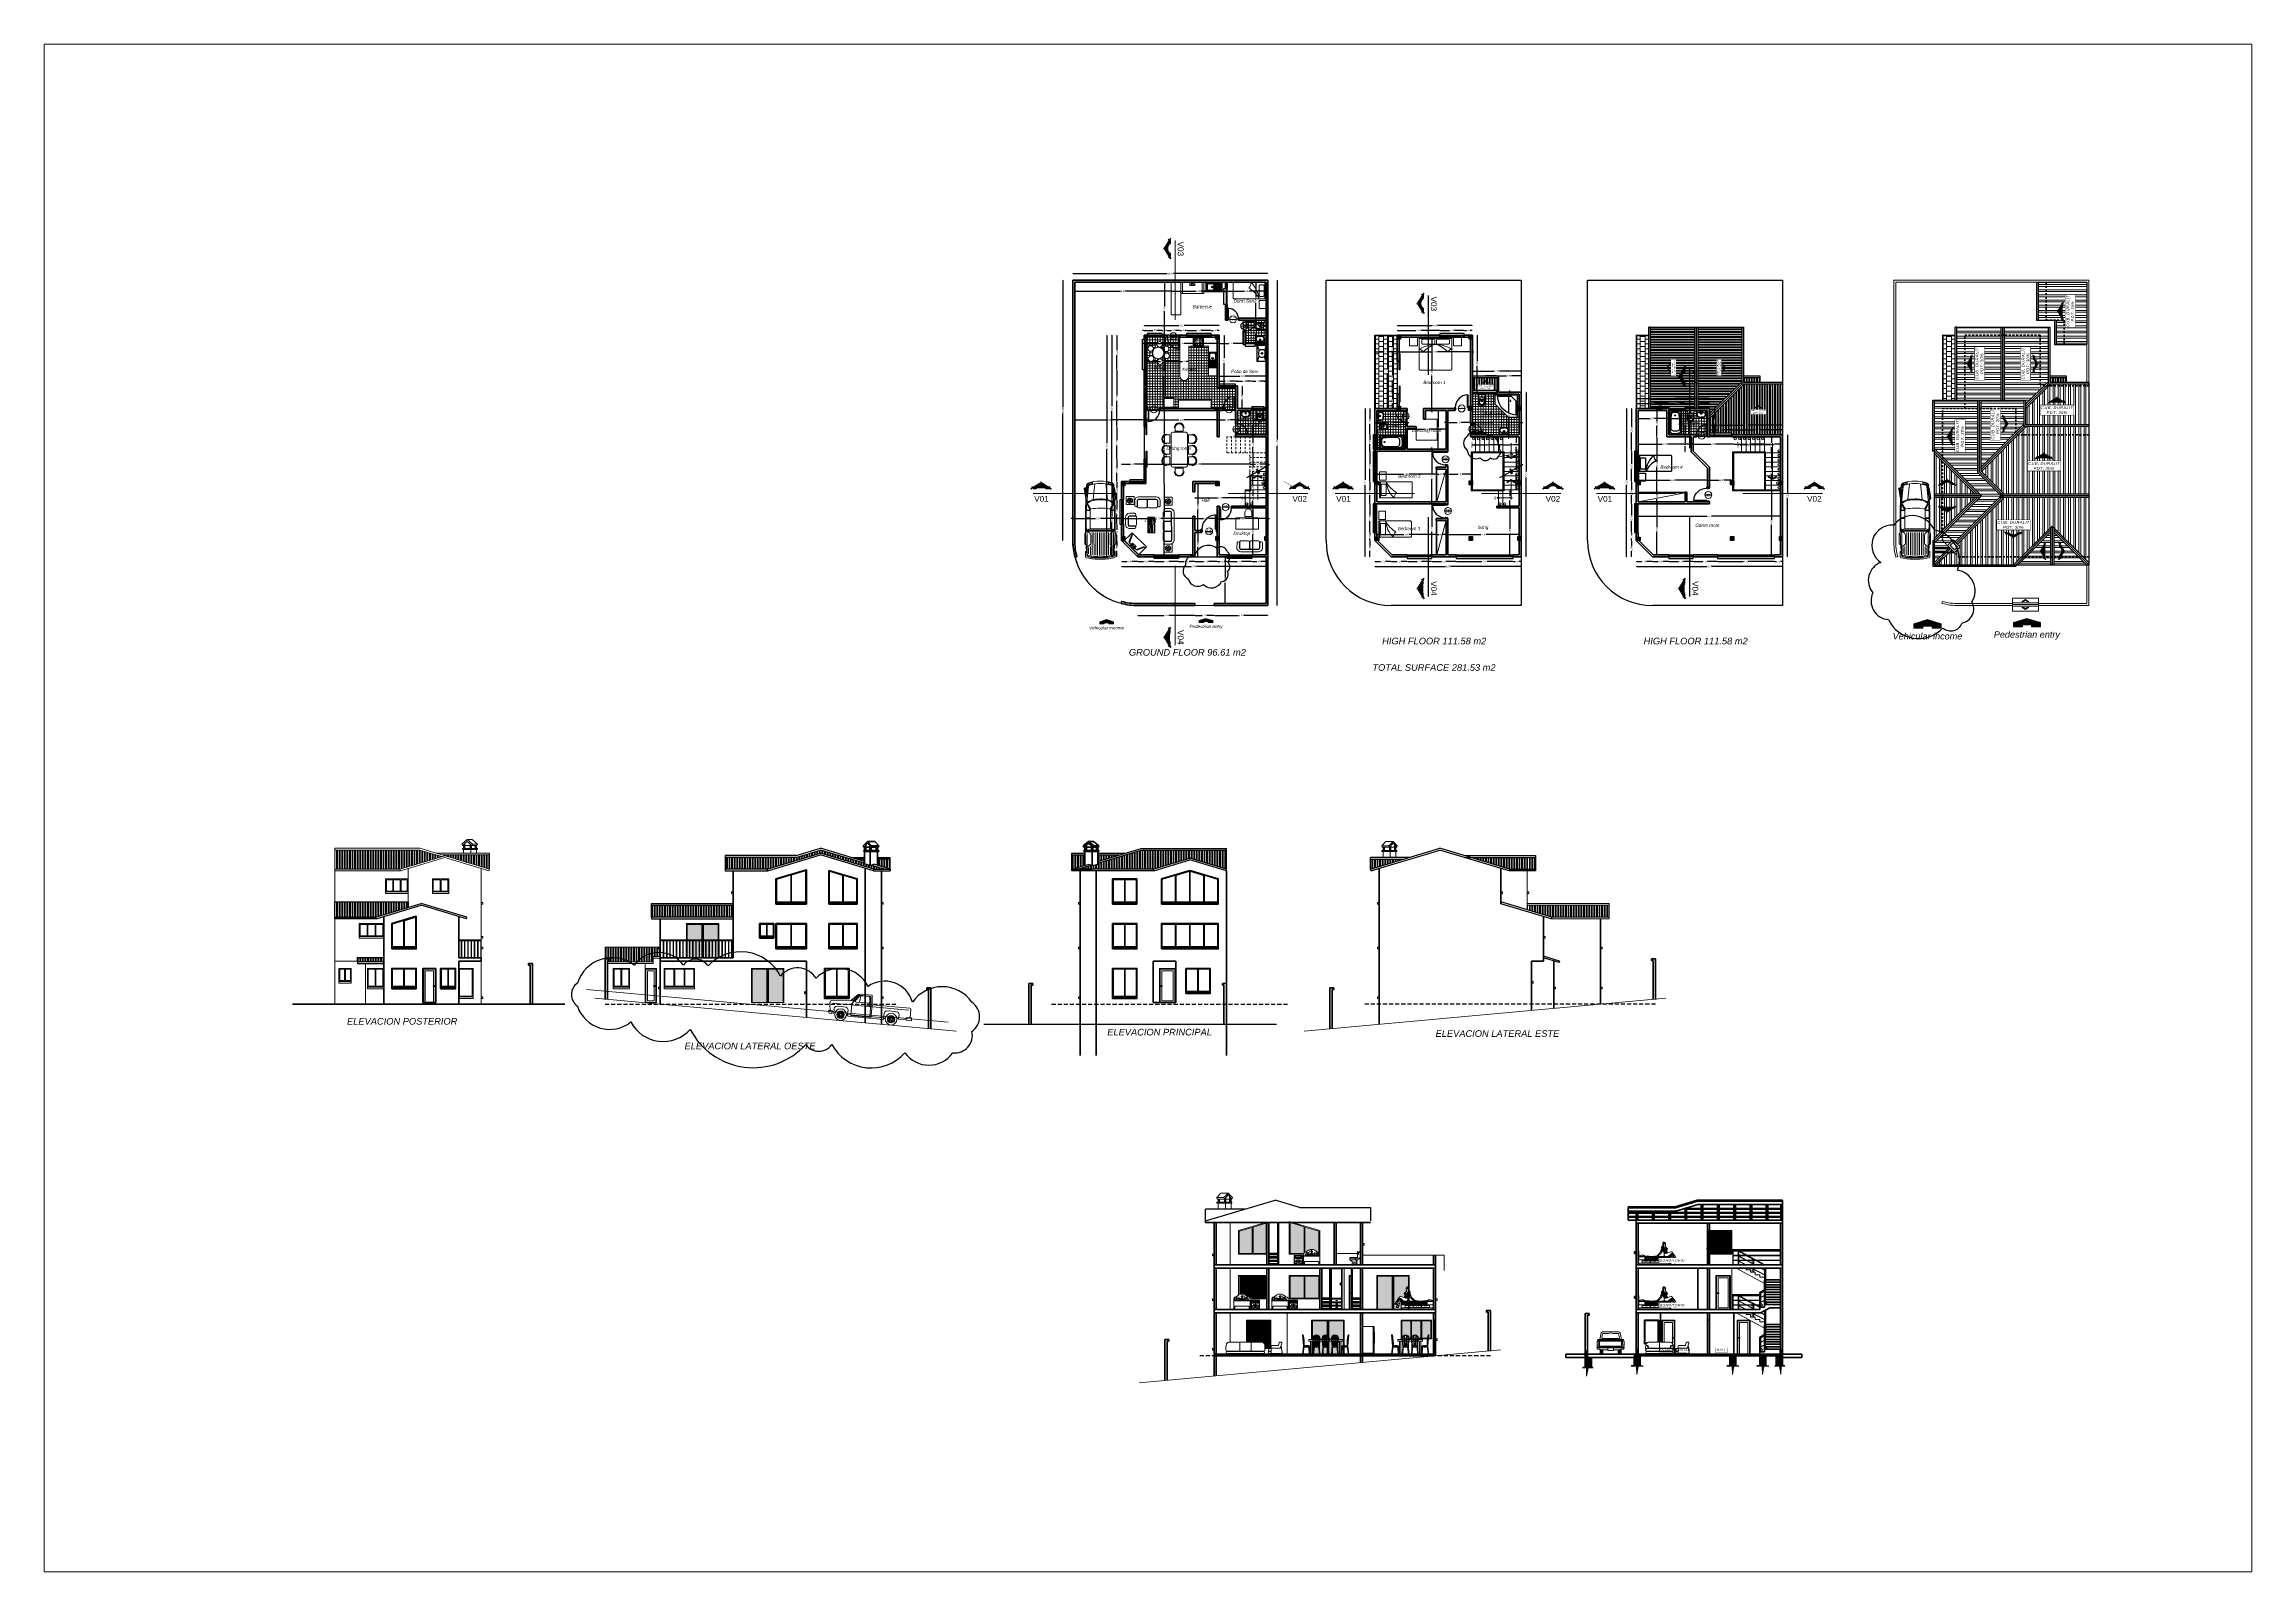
# Model space of a CAD drawing. Header units: metres. Extents: x 539 to 782, y 164 to 633.
# Drawn here: x 602 to 737.8, y 163.9 to 257.9 of the extents above; entities that cross this region are included whole.
import ezdxf
from ezdxf.enums import TextEntityAlignment as Align

# ---------------------------------------------------------------- set-up
doc = ezdxf.new("R2010")
doc.units = ezdxf.units.M
doc.header["$PDMODE"] = 35
for name, pattern in [('ACAD_ISO05W100', [33, 24, -3, 0, -3, 0, -3]), ('DASHDOTX2', [50.8, 25.4, -12.7, 0, -12.7]), ('HIDDEN', [0.375, 0.25, -0.125]), ('RAYITAS', [0.375, 0.25, -0.125])]:
    doc.linetypes.add(name, pattern=pattern)
for name, color, linetype, lineweight in [('01', 1, 'Continuous', 9), ('02', 2, 'Continuous', 20), ('03', 3, 'Continuous', 30), ('auxiliares', 251, 'Continuous', 20), ('Baranda', 54, 'Continuous', 15), ('cota', 1, 'Continuous', 15), ('CUBIERTA', 214, 'Continuous', 20), ('Fachada1', 5, 'Continuous', 40), ('fachada2', 3, 'Continuous', 20), ('gradas', 74, 'Continuous', 15), ('Mobiliario', 42, 'Continuous', 9), ('MUEBLES', 41, 'Continuous', 20), ('MURO', 4, 'Continuous', 60), ('PIEDRA', 244, 'Continuous', 15), ('Plano d Sitio', 45, 'Continuous', 20), ('Textura de Pisos', 252, 'Continuous', 13), ('ventanas', 2, 'Continuous', 25), ('vidrio', 131, 'Continuous', 15)]:
    doc.layers.add(name, color=color, linetype=linetype, lineweight=lineweight)
for name, color, linetype in [('ALUMINIO', 9, 'Continuous'), ('AREAS', 2, 'Continuous'), ('Artefactos', 30, 'Continuous'), ('COLUMNAS', 6, 'Continuous'), ('cumbrera', 21, 'Continuous'), ('lincorte', 116, 'Continuous'), ('Mobiliario Sanit', 40, 'Continuous'), ('proyeccion muros', 1, 'Continuous'), ('PUERTAS', 16, 'Continuous'), ('TEXTO', 134, 'Continuous')]:
    doc.layers.add(name, color=color, linetype=linetype)
doc.layers.add('LLENO', color=7, linetype='Continuous', lineweight=9, true_color=0x9c9c9c)
doc.styles.add('ARIAL', font='ariali.ttf')
doc.styles.add('ARIAL_REGULAR', font='arial.ttf')
doc.styles.add('STYLE1', font='ariali.ttf')
doc.styles.add('texto', font='arial.ttf')
doc.dimstyles.new('C_50', dxfattribs={"dimscale": 0.5, "dimtxt": 0.2, "dimasz": 0.1, "dimexe": 0.1, "dimexo": 0.1, "dimgap": 0.05, "dimtad": 0, "dimzin": 4, "dimdsep": 46, "dimtxsty": 'ARIAL', "dimblk": 'DOT', "dimcen": 0.09, "dimse1": 1, "dimse2": 1, "dimclrd": 1, "dimclre": 1, "dimclrt": 2, "dimadec": 0, "dimazin": 0, "dimtfac": 1, "dimtix": 1, "dimtmove": 2, "dimatfit": 3, "dimfxl": 1, "dimtolj": 1, "dimtzin": 0, "dimarcsym": 0})
pattern_1 = [(90, (0, 0), (-0.15875, 3e-17), []), (90, (-0.05613, 0.05613), (-0.15875, 3e-17), [])]
pattern_2 = [(90, (-715.7696, -243.34075), (-0.3175, 6e-17), []), (90, (-715.88184, -243.2285), (-0.3175, 6e-17), [])]
pattern_3 = [(180, (-715.7696, -243.34075), (-6e-17, -0.3175), []), (180, (-715.88184, -243.453), (-6e-17, -0.3175), [])]
pattern_4 = [(90, (0, -7.28551), (-0.15875, 3e-17), []), (90, (-0.05613, -7.22938), (-0.15875, 3e-17), [])]

# ---------------------------------------------------------------- blocks, each defined once
blk = doc.blocks.new('A$C37B172D0')
for p, q in [((0, 0.24), (0, 0.7)), ((0.05, 0.88), (0.05, 0.87)), ((0.05, 0.86), (0.05, 0.87)), ((0.05, 0.86), (0.05, 0.77)), ((0.05, 0.17), (0.05, 0.08)), ((0.05, 0.07), (0.05, 0.08)), ((0.07, 0.77), (0.43, 0.77)), ((0.07, 0.17), (0.43, 0.17)), ((0.12, 0.94), (0.43, 0.94)), ((0.12, 0.79), (0.43, 0.79)), ((0.12, 0.15), (0.43, 0.15)), ((0.12, 0), (0.43, 0)), ((0.5, 0.24), (0.5, 0.7)), ((0.52, 0.24), (0.52, 0.7)), ((0.67, 0.24), (0.67, 0.7))]:
    blk.add_line(p, q)
for centre, radius, start, end in [((0.07, 0.7), 0.07, 90, 180), ((0.07, 0.24), 0.07, 180, 270), ((0.12, 0.87), 0.07, 90, 180), ((0.12, 0.86), 0.07, 180, 270), ((0.12, 0.08), 0.07, 90, 180), ((0.12, 0.07), 0.07, 180, 270), ((0.43, 0.7), 0.24, 360, 90), ((0.43, 0.7), 0.09, 360, 90), ((0.43, 0.7), 0.07, 360, 90), ((0.43, 0.24), 0.24, 270, 360), ((0.43, 0.24), 0.07, 270, 360), ((0.43, 0.24), 0.09, 270, 360)]:
    blk.add_arc(centre, radius, start, end)
blk = doc.blocks.new('A$C64280930')
for p, q in [((0.07, 0.2), (0.13, 0.2)), ((0.1, 0.12), (0.15, 0.16)), ((0.12, 0.3), (0.16, 0.26)), ((0.2, 0.27), (0.2, 0.33)), ((0.2, 0.07), (0.2, 0.13)), ((0.25, 0.15), (0.28, 0.1)), ((0.26, 0.25), (0.3, 0.28)), ((0.27, 0.2), (0.33, 0.2))]:
    blk.add_line(p, q)
blk.add_lwpolyline([(0, 0.41), (0, 0), (0.41, 0), (0.41, 0.41)], close=True)
for radius in [0.138, 0.0595, 0.0415]:
    blk.add_circle((0.2, 0.2), radius)
blk = doc.blocks.new('A$C2C9B10F6')
for p, q in [((0, 0.55), (0, 0.24)), ((0.07, 0.62), (0.08, 0.62)), ((0.15, 0.55), (0.15, 0.24)), ((0.17, 0.6), (0.17, 0.24)), ((0.24, 0.67), (0.7, 0.67)), ((0.24, 0.17), (0.7, 0.17)), ((0.24, 0.15), (1.94, 0.15)), ((0.77, 0.6), (0.77, 0.24)), ((0.79, 0.6), (0.79, 0.24)), ((0.86, 0.67), (1.32, 0.67)), ((0.86, 0.17), (1.32, 0.17)), ((1.39, 0.6), (1.39, 0.24)), ((1.41, 0.6), (1.41, 0.24)), ((1.48, 0.67), (1.94, 0.67)), ((1.48, 0.17), (1.94, 0.17)), ((2.01, 0.6), (2.01, 0.24)), ((2.03, 0.55), (2.03, 0.24)), ((2.18, 0.55), (2.18, 0.24)), ((0.24, 0), (1.94, 0))]:
    blk.add_line(p, q)
for centre, radius, start, end in [((0.07, 0.55), 0.07, 90, 180), ((0.24, 0.24), 0.24, 180, 270), ((0.08, 0.55), 0.07, 0, 90), ((0.24, 0.24), 0.09, 180, 270), ((0.24, 0.6), 0.07, 90, 180), ((0.24, 0.24), 0.07, 180, 270), ((0.7, 0.6), 0.07, 0, 90), ((0.7, 0.24), 0.07, 270, 0), ((0.86, 0.6), 0.07, 90, 180), ((0.86, 0.24), 0.07, 180, 270), ((1.32, 0.6), 0.07, 0, 90), ((1.32, 0.24), 0.07, 270, 0), ((1.48, 0.6), 0.07, 90, 180), ((1.48, 0.24), 0.07, 180, 270), ((1.94, 0.6), 0.07, 0, 90), ((1.94, 0.24), 0.24, 270, 0), ((1.94, 0.24), 0.09, 270, 0), ((1.94, 0.24), 0.07, 270, 0), ((2.1, 0.55), 0.07, 90, 180), ((2.11, 0.55), 0.07, 0, 90)]:
    blk.add_arc(centre, radius, start, end)
blk = doc.blocks.new('A$C23F449F7')
for p, q in [((0.55, 1.56), (0.24, 1.56)), ((0.55, 1.41), (0.24, 1.41)), ((0.6, 1.39), (0.24, 1.39)), ((0.61, 1.44), (0.61, 1.39)), ((0.62, 1.48), (0.62, 1.49)), ((0, 0.24), (0, 1.32)), ((0.15, 0.24), (0.15, 1.32)), ((0.17, 0.86), (0.17, 1.32)), ((0.17, 0.24), (0.17, 0.7)), ((0.6, 0.79), (0.24, 0.79)), ((0.6, 0.77), (0.24, 0.77)), ((0.6, 0.17), (0.24, 0.17)), ((0.55, 0.15), (0.24, 0.15)), ((0.55, 0), (0.24, 0)), ((0.6, 0.13), (0.61, 0.17)), ((0.62, 0.07), (0.62, 0.08)), ((0.64, 0.81), (0.64, 0.76)), ((0.67, 0.86), (0.67, 1.32)), ((0.67, 0.24), (0.67, 0.7))]:
    blk.add_line(p, q)
for centre, radius, start, end in [((0.24, 1.32), 0.24, 90, 180), ((0.24, 1.32), 0.09, 90, 180), ((0.24, 1.32), 0.07, 90, 180), ((0.55, 1.49), 0.07, 0, 90), ((0.55, 1.48), 0.07, 270, 0), ((0.6, 1.32), 0.07, 0, 90), ((0.24, 0.24), 0.24, 180, 270), ((0.24, 0.24), 0.09, 180, 270), ((0.24, 0.86), 0.07, 180, 270), ((0.24, 0.7), 0.07, 90, 180), ((0.24, 0.24), 0.07, 180, 270), ((0.55, 0.08), 0.07, 0, 90), ((0.55, 0.07), 0.07, 270, 0), ((0.6, 0.86), 0.07, 270, 0), ((0.6, 0.7), 0.07, 0, 90), ((0.6, 0.24), 0.07, 270, 0)]:
    blk.add_arc(centre, radius, start, end)
blk = doc.blocks.new('Mesa estar')
blk.add_lwpolyline([(685.01, 326.65), (685.01, 325.68), (684.58, 325.68), (684.58, 326.65)], close=True)
for points in [[(684.62, 326.65), (684.62, 326.5), (684.62, 326.44), (684.62, 326.39), (684.62, 326.34), (684.62, 326.3), (684.63, 326.27), (684.63, 326.24), (684.63, 326.21), (684.63, 326.18), (684.64, 326.16), (684.64, 326.13), (684.64, 326.11), (684.64, 326.1), (684.64, 326.08), (684.64, 326.07), (684.64, 326.06), (684.64, 326.05), (684.64, 326.04), (684.64, 326.03), (684.64, 326.03), (684.64, 326.02), (684.64, 326.02), (684.64, 326.02), (684.64, 326.02), (684.64, 326.01), (684.63, 326.01), (684.63, 326.01), (684.63, 326.01), (684.63, 326.01), (684.63, 326.01), (684.62, 326.01), (684.62, 326.02), (684.62, 326.02), (684.62, 326.02), (684.62, 326.02), (684.61, 326.02), (684.61, 326.02), (684.61, 326.02), (684.61, 326.02), (684.61, 326.02), (684.61, 326.02), (684.6, 326.02), (684.6, 326.02), (684.6, 326.02), (684.6, 326.02), (684.6, 326.02), (684.6, 326.02), (684.6, 326.01), (684.6, 326.01), (684.6, 326.01), (684.6, 326), (684.6, 326), (684.6, 326), (684.6, 325.99), (684.6, 325.98), (684.6, 325.98), (684.6, 325.97), (684.6, 325.96), (684.6, 325.95), (684.61, 325.93), (684.61, 325.92), (684.61, 325.9), (684.61, 325.89), (684.61, 325.87), (684.62, 325.84), (684.62, 325.82), (684.62, 325.79), (684.62, 325.77), (684.62, 325.74), (684.63, 325.71), (684.63, 325.68)], [(684.72, 326.65), (684.72, 326.54), (684.72, 326.45), (684.72, 326.38), (684.72, 326.33), (684.73, 326.28), (684.73, 326.25), (684.73, 326.22), (684.73, 326.2), (684.73, 326.17), (684.74, 326.15), (684.74, 326.13), (684.74, 326.11), (684.74, 326.09), (684.74, 326.07), (684.74, 326.05), (684.75, 326.04), (684.75, 326.02), (684.75, 326.01), (684.75, 326), (684.75, 325.99), (684.75, 325.98), (684.75, 325.97), (684.75, 325.96), (684.75, 325.95), (684.76, 325.94), (684.76, 325.94), (684.75, 325.93), (684.75, 325.93), (684.75, 325.93), (684.75, 325.92), (684.75, 325.92), (684.75, 325.92), (684.75, 325.92), (684.75, 325.92), (684.74, 325.91), (684.74, 325.91), (684.74, 325.91), (684.73, 325.91), (684.73, 325.91), (684.72, 325.91), (684.72, 325.91), (684.71, 325.92), (684.71, 325.92), (684.7, 325.92), (684.69, 325.92), (684.69, 325.92), (684.68, 325.92), (684.68, 325.93), (684.67, 325.93), (684.67, 325.93), (684.66, 325.93), (684.66, 325.93), (684.66, 325.93), (684.65, 325.93), (684.65, 325.93), (684.65, 325.93), (684.65, 325.93), (684.65, 325.93), (684.64, 325.92), (684.64, 325.92), (684.64, 325.92), (684.64, 325.91), (684.64, 325.91), (684.64, 325.91), (684.64, 325.9), (684.64, 325.9), (684.64, 325.89), (684.65, 325.89), (684.65, 325.88), (684.66, 325.87), (684.66, 325.86), (684.67, 325.85), (684.68, 325.84), (684.68, 325.83), (684.69, 325.81), (684.7, 325.79), (684.71, 325.77), (684.72, 325.74), (684.73, 325.71), (684.74, 325.68)], [(684.79, 326.65), (684.79, 326.49), (684.79, 326.43), (684.79, 326.38), (684.79, 326.33), (684.79, 326.3), (684.79, 326.27), (684.79, 326.24), (684.79, 326.21), (684.79, 326.19), (684.79, 326.17), (684.79, 326.14), (684.79, 326.12), (684.8, 326.11), (684.8, 326.09), (684.8, 326.07), (684.8, 326.05), (684.8, 326.04), (684.8, 326.02), (684.8, 326), (684.8, 325.98), (684.8, 325.97), (684.8, 325.95), (684.8, 325.94), (684.8, 325.93), (684.8, 325.92), (684.8, 325.91), (684.8, 325.9), (684.8, 325.89), (684.8, 325.88), (684.8, 325.88), (684.79, 325.87), (684.79, 325.87), (684.79, 325.86), (684.79, 325.86), (684.79, 325.86), (684.78, 325.85), (684.78, 325.85), (684.78, 325.85), (684.78, 325.84), (684.78, 325.84), (684.77, 325.84), (684.77, 325.83), (684.77, 325.83), (684.77, 325.83), (684.77, 325.82), (684.77, 325.82), (684.77, 325.81), (684.77, 325.81), (684.77, 325.8), (684.77, 325.8), (684.77, 325.79), (684.77, 325.79), (684.77, 325.78), (684.77, 325.77), (684.77, 325.77), (684.77, 325.76), (684.78, 325.76), (684.78, 325.75), (684.78, 325.74), (684.78, 325.73), (684.79, 325.71), (684.79, 325.7), (684.8, 325.68)], [(684.86, 326.65), (684.86, 326.49), (684.86, 326.43), (684.85, 326.37), (684.85, 326.32), (684.85, 326.27), (684.85, 326.23), (684.85, 326.2), (684.85, 326.16), (684.85, 326.13), (684.85, 326.1), (684.85, 326.08), (684.85, 326.05), (684.85, 326.03), (684.85, 326.01), (684.85, 325.98), (684.86, 325.96), (684.86, 325.95), (684.86, 325.93), (684.86, 325.91), (684.86, 325.9), (684.86, 325.88), (684.86, 325.87), (684.86, 325.86), (684.86, 325.85), (684.86, 325.84), (684.86, 325.83), (684.85, 325.82), (684.85, 325.81), (684.85, 325.8), (684.85, 325.8), (684.85, 325.79), (684.85, 325.78), (684.85, 325.78), (684.85, 325.77), (684.85, 325.77), (684.85, 325.76), (684.84, 325.76), (684.84, 325.75), (684.85, 325.74), (684.85, 325.74), (684.85, 325.73), (684.85, 325.72), (684.85, 325.72), (684.85, 325.71), (684.85, 325.7), (684.85, 325.7), (684.85, 325.69), (684.85, 325.69), (684.85, 325.69), (684.85, 325.69), (684.85, 325.68), (684.85, 325.68), (684.85, 325.68), (684.85, 325.68), (684.85, 325.68)], [(684.94, 326.65), (684.94, 326.52), (684.93, 326.41), (684.93, 326.33), (684.93, 326.27), (684.93, 326.22), (684.92, 326.19), (684.92, 326.16), (684.92, 326.14), (684.92, 326.12), (684.92, 326.11), (684.91, 326.09), (684.91, 326.07), (684.91, 326.06), (684.91, 326.04), (684.91, 326.03), (684.91, 326.02), (684.91, 326), (684.91, 325.99), (684.9, 325.98), (684.9, 325.96), (684.9, 325.95), (684.9, 325.94), (684.9, 325.93), (684.9, 325.91), (684.9, 325.9), (684.9, 325.89), (684.91, 325.87), (684.91, 325.86), (684.91, 325.85), (684.91, 325.83), (684.91, 325.82), (684.91, 325.81), (684.91, 325.8), (684.92, 325.79), (684.92, 325.78), (684.92, 325.77), (684.92, 325.76), (684.92, 325.76), (684.92, 325.75), (684.93, 325.74), (684.93, 325.73), (684.93, 325.73), (684.93, 325.72), (684.93, 325.71), (684.93, 325.7), (684.93, 325.69), (684.93, 325.69), (684.93, 325.68)], [(684.98, 326.65), (684.98, 326.51), (684.98, 326.39), (684.98, 326.3), (684.97, 326.23), (684.97, 326.17), (684.97, 326.12), (684.97, 326.09), (684.97, 326.06), (684.97, 326.03), (684.97, 326), (684.97, 325.98), (684.96, 325.96), (684.96, 325.94), (684.96, 325.92), (684.97, 325.9), (684.97, 325.88), (684.97, 325.87), (684.97, 325.85), (684.97, 325.84), (684.97, 325.83), (684.97, 325.81), (684.97, 325.8), (684.97, 325.79), (684.97, 325.78), (684.97, 325.77), (684.97, 325.75), (684.97, 325.74), (684.98, 325.73), (684.98, 325.72), (684.98, 325.7), (684.98, 325.69), (684.98, 325.68)]]:
    blk.add_lwpolyline(points)
blk = doc.blocks.new('mes8')
for p, q in [((465.59, 632.66), (465.62, 632.66)), ((465.64, 632.44), (465.64, 632.66)), ((466.14, 632.44), (466.14, 632.66)), ((466.16, 632.66), (466.19, 632.66)), ((465.09, 632.29), (465.09, 632.26)), ((465.31, 632.24), (465.09, 632.24)), ((465.31, 631.74), (465.09, 631.74)), ((465.09, 631.72), (465.09, 631.69)), ((465.09, 631.59), (465.09, 631.62)), ((465.31, 631.57), (465.09, 631.57)), ((465.31, 631.74), (465.31, 632.24)), ((465.31, 631.57), (465.31, 631.07)), ((465.39, 630.37), (465.39, 632.27)), ((465.39, 632.27), (465.39, 630.37)), ((465.39, 630.33), (465.39, 632.27)), ((465.49, 632.37), (466.29, 632.37)), ((466.14, 632.44), (465.64, 632.44)), ((466.39, 632.27), (466.39, 630.33)), ((466.46, 632.24), (466.68, 632.24)), ((466.46, 631.74), (466.46, 632.24)), ((466.46, 631.74), (466.68, 631.74)), ((466.46, 631.57), (466.68, 631.57)), ((466.46, 631.57), (466.46, 631.07)), ((466.68, 632.29), (466.68, 632.26)), ((466.68, 631.72), (466.68, 631.69)), ((466.68, 631.59), (466.68, 631.62)), ((465.31, 631.07), (465.09, 631.07)), ((465.09, 631.02), (465.09, 631.05)), ((465.09, 630.92), (465.09, 630.95)), ((465.31, 630.9), (465.09, 630.9)), ((465.31, 630.4), (465.09, 630.4)), ((465.09, 630.35), (465.09, 630.38)), ((465.31, 630.9), (465.31, 630.4)), ((466.29, 630.23), (465.49, 630.23)), ((465.59, 629.94), (465.62, 629.94)), ((466.14, 630.16), (465.64, 630.16)), ((465.64, 630.16), (465.64, 629.94)), ((466.14, 630.16), (466.14, 629.94)), ((466.16, 629.94), (466.19, 629.94)), ((466.46, 631.07), (466.68, 631.07)), ((466.46, 630.9), (466.68, 630.9)), ((466.46, 630.9), (466.46, 630.4)), ((466.46, 630.4), (466.68, 630.4)), ((466.68, 631.02), (466.68, 631.05)), ((466.68, 630.92), (466.68, 630.95)), ((466.68, 630.35), (466.68, 630.38))]:
    blk.add_line(p, q)
for centre, radius, start, end in [((465.89, 632.64), 0.301, 3.8735, 176.1265), ((465.89, 632.64), 0.271, 4.3103, 175.6897), ((465.89, 632.64), 0.251, 4.7719, 175.2281), ((465.11, 631.99), 0.301, 93.8735, 266.1265), ((465.11, 631.32), 0.301, 93.8735, 266.1265), ((465.11, 631.99), 0.271, 94.3103, 265.6897), ((465.11, 631.32), 0.271, 94.3103, 265.6897), ((465.11, 631.99), 0.251, 94.7719, 265.2281), ((465.11, 631.32), 0.251, 94.7719, 265.2281), ((465.49, 632.27), 0.1, 90.0032, 180.0032), ((466.29, 632.27), 0.1, 0.0032, 90.0032), ((466.66, 631.99), 0.301, 273.8735, 86.1265), ((466.66, 631.99), 0.271, 274.3103, 85.6897), ((466.66, 631.99), 0.251, 274.7719, 85.2281), ((466.66, 631.32), 0.301, 273.8735, 86.1265), ((466.66, 631.32), 0.271, 274.3103, 85.6897), ((466.66, 631.32), 0.251, 274.7719, 85.2281), ((465.11, 630.65), 0.301, 93.8735, 266.1265), ((465.11, 630.65), 0.271, 94.3103, 265.6897), ((465.11, 630.65), 0.251, 94.7719, 265.2281), ((465.49, 630.33), 0.1, 180.0032, 270.0032), ((465.89, 629.96), 0.301, 183.8735, 356.1265), ((465.89, 629.96), 0.271, 184.3103, 355.6897), ((465.89, 629.96), 0.251, 184.7719, 355.2281), ((466.29, 630.33), 0.1, 270.0032, 0.0032), ((466.66, 630.65), 0.301, 273.8735, 86.1265), ((466.66, 630.65), 0.271, 274.3103, 85.6897), ((466.66, 630.65), 0.251, 274.7719, 85.2281)]:
    blk.add_arc(centre, radius, start, end)
blk = doc.blocks.new('escritorio y silla')
for p, q in [((803.56, 483.06), (803.56, 483.31)), ((804, 483.31), (804, 483.06)), ((804, 483.06), (803.56, 483.06))]:
    blk.add_line(p, q)
blk.add_lwpolyline([(804.41, 482.99), (803.01, 482.99), (803.01, 482.29), (804.41, 482.29), (804.41, 482.99)])
blk.add_arc((803.78, 483.31), 0.22, 0, 180)
blk = doc.blocks.new('LVA PLATO DE 1')
for p, q in [((-0.48, 0), (0.48, 0)), ((-0.48, -0.52), (-0.48, 0)), ((0.48, 0), (0.48, -0.52)), ((-0.48, -0.52), (0.48, -0.52)), ((-0.46, -0.26), (-0.46, -0.07)), ((-0.46, -0.26), (-0.46, -0.45)), ((-0.45, -0.26), (-0.45, -0.07)), ((-0.45, -0.26), (-0.45, -0.45)), ((-0.41, -0.02), (0, -0.02)), ((-0.41, -0.03), (0, -0.03)), ((-0.41, -0.49), (0, -0.49)), ((-0.41, -0.5), (0, -0.5)), ((-0.28, -0.52), (-0.28, -0.52)), ((0.41, -0.02), (0, -0.02)), ((0.41, -0.03), (0, -0.03)), ((0.41, -0.49), (0, -0.49)), ((0.41, -0.5), (0, -0.5)), ((0.04, -0.19), (0.43, -0.19)), ((0.04, -0.2), (0.43, -0.2)), ((0.04, -0.2), (0.43, -0.2)), ((0.04, -0.22), (0.43, -0.22)), ((0.04, -0.23), (0.43, -0.23)), ((0.04, -0.25), (0.43, -0.25)), ((0.04, -0.27), (0.43, -0.27)), ((0.04, -0.29), (0.43, -0.29)), ((0.04, -0.3), (0.43, -0.3)), ((0.04, -0.33), (0.43, -0.33)), ((0.04, -0.33), (0.43, -0.33)), ((0.04, -0.34), (0.43, -0.34)), ((0.05, -0.13), (0.42, -0.13)), ((0.05, -0.15), (0.42, -0.15)), ((0.05, -0.16), (0.43, -0.16)), ((0.05, -0.16), (0.43, -0.16)), ((0.05, -0.36), (0.43, -0.36)), ((0.05, -0.36), (0.43, -0.36)), ((0.05, -0.37), (0.42, -0.37)), ((0.05, -0.4), (0.42, -0.4)), ((0.06, -0.12), (0.42, -0.12)), ((0.06, -0.41), (0.42, -0.41)), ((0.07, -0.09), (0.4, -0.09)), ((0.07, -0.43), (0.4, -0.43)), ((0.08, -0.08), (0.39, -0.08)), ((0.08, -0.44), (0.39, -0.44)), ((0.45, -0.26), (0.45, -0.07)), ((0.45, -0.26), (0.45, -0.45)), ((0.46, -0.26), (0.46, -0.07)), ((0.46, -0.26), (0.46, -0.45))]:
    blk.add_line(p, q)
for centre, radius in [((-0.1, -0.26), 0.0456), ((-0.1, -0.26), 0.033), ((0.03, -0.07), 0.021)]:
    blk.add_circle(centre, radius)
for centre, radius, start, end in [((-0.41, -0.07), 0.048, 90, 180), ((-0.41, -0.45), 0.048, 180, 270), ((-0.41, -0.07), 0.036, 90, 180), ((-0.41, -0.45), 0.036, 180, 270), ((0.48, -0.26), 0.9, 172.5788, 187.4212), ((-0.33, -0.16), 0.09, 98.6781, 172.5788), ((-0.33, -0.37), 0.09, 187.4212, 261.3219), ((-0.2, -0.96), 0.9, 81.3219, 98.6781), ((-0.2, 0.44), 0.9, 261.3219, 278.6781), ((-0.08, -0.16), 0.09, 7.4212, 81.3219), ((-0.08, -0.37), 0.09, 278.6781, 352.5788), ((-0.88, -0.26), 0.9, 352.5788, 7.4212), ((0.94, -0.26), 0.9, 173.6463, 175.1815), ((0.94, -0.26), 0.9, 175.8711, 177.4017), ((0.94, -0.26), 0.9, 178.0898, 179.618), ((0.94, -0.26), 0.9, 180.382, 181.9102), ((0.94, -0.26), 0.9, 182.5983, 184.1289), ((0.94, -0.26), 0.9, 184.8185, 186.3537), ((0.14, -0.15), 0.09, 162.6678, 172.3671), ((0.94, -0.26), 0.9, 172.3671, 172.954), ((0.94, -0.26), 0.9, 187.046, 187.6329), ((0.14, -0.37), 0.09, 187.6329, 197.3322), ((0.14, -0.15), 0.09, 136.7976, 155.2972), ((0.14, -0.37), 0.09, 204.7028, 223.2024), ((0.14, -0.15), 0.09, 96.9793, 126.4305), ((0.14, -0.37), 0.09, 233.5695, 263.0207), ((0.24, -0.96), 0.9, 83.0207, 96.9793), ((0.24, 0.44), 0.9, 263.0207, 276.9793), ((0.33, -0.15), 0.09, 53.5695, 83.0207), ((0.33, -0.37), 0.09, 276.9793, 306.4305), ((0.33, -0.15), 0.09, 24.7028, 43.2024), ((0.33, -0.37), 0.09, 316.7976, 335.2972), ((0.41, -0.07), 0.048, 0, 90), ((0.41, -0.07), 0.036, 0, 90), ((0.41, -0.45), 0.048, 270, 0), ((0.41, -0.45), 0.036, 270, 0), ((0.33, -0.15), 0.09, 7.6329, 17.3322), ((-0.47, -0.26), 0.9, 7.046, 7.6329), ((-0.47, -0.26), 0.9, 352.3671, 352.954), ((0.33, -0.37), 0.09, 342.6678, 352.3671), ((-0.47, -0.26), 0.9, 4.8185, 6.3537), ((-0.47, -0.26), 0.9, 2.5983, 4.1289), ((-0.47, -0.26), 0.9, 0.382, 1.9102), ((-0.47, -0.26), 0.9, 358.0898, 359.618), ((-0.47, -0.26), 0.9, 355.8711, 357.4017), ((-0.47, -0.26), 0.9, 353.6463, 355.1815)]:
    blk.add_arc(centre, radius, start, end)
blk = doc.blocks.new('COCINAx')
for p, q in [((-0.35, 0), (-0.35, -0.7)), ((0.35, 0), (-0.35, 0)), ((0.35, -0.7), (0.35, 0)), ((-0.35, -0.7), (0.35, -0.7)), ((-0.33, -0.02), (-0.33, -0.68)), ((0.33, -0.02), (-0.33, -0.02)), ((-0.33, -0.68), (0.33, -0.68)), ((-0.3, -0.62), (-0.3, -0.06)), ((-0.3, -0.06), (0, -0.06)), ((0, -0.62), (-0.3, -0.62)), ((-0.27, -0.2), (-0.21, -0.2)), ((-0.27, -0.47), (-0.21, -0.47)), ((-0.23, -0.7), (-0.23, -0.72)), ((-0.23, -0.72), (0.23, -0.72)), ((-0.21, -0.1), (-0.18, -0.15)), ((-0.21, -0.31), (-0.18, -0.26)), ((-0.2, -0.37), (-0.17, -0.42)), ((-0.2, -0.58), (-0.17, -0.53)), ((-0.08, -0.1), (-0.11, -0.15)), ((-0.08, -0.31), (-0.11, -0.26)), ((-0.08, -0.37), (-0.11, -0.42)), ((-0.08, -0.58), (-0.11, -0.53)), ((-0.02, -0.21), (-0.08, -0.21)), ((-0.02, -0.47), (-0.08, -0.47)), ((0.3, -0.06), (0, -0.06)), ((0, -0.62), (0.3, -0.62)), ((0.02, -0.49), (0.08, -0.49)), ((0.03, -0.21), (0.09, -0.21)), ((0.08, -0.39), (0.11, -0.44)), ((0.08, -0.6), (0.11, -0.55)), ((0.09, -0.1), (0.12, -0.15)), ((0.09, -0.31), (0.12, -0.26)), ((0.21, -0.39), (0.18, -0.44)), ((0.21, -0.6), (0.18, -0.55)), ((0.22, -0.1), (0.19, -0.15)), ((0.22, -0.31), (0.19, -0.26)), ((0.27, -0.5), (0.21, -0.5)), ((0.28, -0.21), (0.22, -0.21)), ((0.23, -0.72), (0.23, -0.7)), ((0.3, -0.62), (0.3, -0.06)), ((0.33, -0.68), (0.33, -0.02))]:
    blk.add_line(p, q)
for centre, radius in [((-0.14, -0.21), 0.0961), ((-0.14, -0.21), 0.0811), ((-0.14, -0.47), 0.08), ((-0.14, -0.47), 0.065), ((0.14, -0.49), 0.0961), ((0.14, -0.49), 0.0811), ((0.16, -0.21), 0.08), ((0.16, -0.21), 0.065)]:
    blk.add_circle(centre, radius)
blk = doc.blocks.new('Refrig01')
for p, q in [((-0.53, 0.41), (-0.53, -0.39)), ((-0.53, 0.41), (-0.48, 0.41)), ((-0.48, 0.46), (0.37, 0.46)), ((-0.48, 0.46), (-0.48, -0.44)), ((0.27, 0.46), (0.27, -0.44)), ((0.29, 0.46), (0.29, -0.44)), ((0.37, 0.46), (0.37, -0.44)), ((-0.53, -0.39), (-0.48, -0.39)), ((-0.48, -0.44), (0.37, -0.44)), ((0.37, -0.24), (0.4, -0.24)), ((0.37, -0.39), (0.4, -0.39)), ((0.4, -0.24), (0.4, -0.39))]:
    blk.add_line(p, q)
blk = doc.blocks.new('p 4')
for p, q in [((-0.8, 0.16), (-0.76, 0.16)), ((-0.8, 0.16), (-0.8, 0)), ((-0.77, 0.15), (-0.75, 0.15)), ((-0.77, 0.15), (-0.76, 0.15)), ((-0.77, 0.15), (-0.77, 0.15)), ((-0.77, 0.02), (-0.77, 0.01)), ((-0.77, 0.02), (-0.74, 0.02)), ((-0.77, 0.01), (-0.76, 0.01)), ((-0.76, 0.15), (-0.76, 0.16)), ((-0.76, 0.01), (-0.76, 0)), ((-0.75, 0.13), (-0.75, 0.15)), ((-0.75, 0.13), (-0.74, 0.13)), ((-0.74, 0.13), (-0.74, 0.02)), ((-0.08, 0.85), (-0.05, 0.85)), ((-0.08, 0.15), (-0.08, 0.85)), ((-0.08, 0.15), (-0.05, 0.15)), ((-0.05, 0.13), (-0.06, 0.13)), ((-0.06, 0.13), (-0.06, 0.02)), ((-0.04, 0.02), (-0.06, 0.02)), ((-0.05, 0.15), (-0.05, 0.85)), ((-0.04, 0.15), (-0.05, 0.15)), ((-0.05, 0.13), (-0.05, 0.15)), ((-0.04, 0.15), (-0.04, 0.16)), ((0, 0.16), (-0.04, 0.16)), ((-0.04, 0.15), (-0.04, 0.15)), ((-0.04, 0.15), (-0.04, 0.15)), ((-0.04, 0.02), (-0.04, 0.01)), ((-0.04, 0.01), (-0.04, 0)), ((-0.04, 0.01), (-0.04, 0.01)), ((0, 0), (-0.04, 0)), ((0, 0.16), (0, 0)), ((-0.8, 0), (-0.76, 0))]:
    blk.add_line(p, q)
blk.add_arc((-0.05, 0.15), 0.705, 92.5192, 179.9609)
blk = doc.blocks.new('LAVAMANO SIMPLE')
for p, q in [((-0.02, 0.35), (-0.17, 0.2)), ((-0.17, 0.17), (0, 0)), ((-0.04, 0.1), (-0.06, 0.12)), ((-0.02, 0.12), (-0.06, 0.08)), ((-0.02, 0.12), (-0.06, 0.08)), ((-0.04, 0.1), (-0.06, 0.12)), ((-0.04, 0.1), (-0.02, 0.08)), ((-0.04, 0.1), (-0.02, 0.08)), ((-0.01, 0.13), (0.05, 0.06)), ((0.01, 0.02), (0, 0.02)), ((0.17, -0.17), (0, 0)), ((0.01, 0.03), (0.01, 0.03)), ((0.02, 0.03), (0.01, 0.03)), ((0.01, 0.03), (0.01, 0.02)), ((0.01, 0.02), (0.01, 0.01)), ((0.01, 0.01), (0.01, 0.01)), ((0.01, 0.01), (0.02, 0.01)), ((0.02, 0.04), (0.07, 0.08)), ((0.02, 0.04), (0.02, 0.03)), ((0.03, 0.03), (0.02, 0.03)), ((0.02, 0.01), (0.03, 0.01)), ((0.02, 0.01), (0.02, 0)), ((0.03, 0.03), (0.07, 0.07)), ((0.03, 0.02), (0.03, 0.03)), ((0.04, 0.02), (0.03, 0.02)), ((0.03, 0.01), (0.03, 0.02)), ((0.03, 0.01), (0.03, 0.01)), ((0.04, 0.02), (0.08, 0.07)), ((0.13, -0.01), (0.06, 0.05)), ((0.07, 0.07), (0.07, 0.08)), ((0.07, 0.07), (0.08, 0.07)), ((0.2, 0.34), (0.27, 0.26)), ((0.21, 0.35), (0.28, 0.27)), ((0.34, 0.2), (0.26, 0.27)), ((0.35, 0.21), (0.27, 0.28)), ((0.12, -0.02), (0.08, -0.06)), ((0.1, -0.04), (0.08, -0.02)), ((0.1, -0.04), (0.12, -0.06)), ((0.35, -0.02), (0.2, -0.17))]:
    blk.add_line(p, q)
blk.add_lwpolyline([(0.02, 0), (0.01, 0.01), (0, 0.02), (0.01, 0.03), (0.02, 0.04), (0.03, 0.03), (0.04, 0.02), (0.03, 0.01)], close=True)
for centre, radius in [((-0.04, 0.1), 0.025), ((-0.04, 0.1), 0.025), ((0.02, 0.02), 0.00277), ((0.11, 0.11), 0.035), ((0.09, 0.11), 0.005), ((0.1, 0.13), 0.005), ((0.1, 0.1), 0.005), ((0.11, 0.11), 0.005), ((0.11, 0.14), 0.005), ((0.11, 0.12), 0.005), ((0.11, 0.11), 0.005), ((0.11, 0.09), 0.005), ((0.12, 0.11), 0.005), ((0.13, 0.13), 0.005), ((0.13, 0.1), 0.005), ((0.14, 0.11), 0.005), ((0.1, -0.04), 0.025)]:
    blk.add_circle(centre, radius)
for centre, radius, start, end in [((-0.16, 0.18), 0.02, 135, 225), ((0.09, 0.23), 0.15, 45, 225), ((0.09, 0.23), 0.16, 45, 135), ((0.11, 0.11), 0.05, 232.6168, 217.3832), ((0.07, 0.07), 0.01, 314.9997, 135.0006), ((0.23, 0.09), 0.15, 225, 45), ((0.23, 0.09), 0.16, 315, 45), ((0.18, -0.16), 0.02, 225, 315)]:
    blk.add_arc(centre, radius, start, end)
blk = doc.blocks.new('INO')
for p, q in [((-0.21, 0.01), (-0.21, 0.07)), ((-0.21, 0), (-0.21, 0.06)), ((0, 0), (-0.21, 0)), ((-0.05, 0.39), (-0.05, 0.38)), ((0, 0), (0.21, 0)), ((0.05, 0.39), (0.05, 0.38)), ((0.22, 0.01), (0.22, 0.07)), ((0.22, 0), (0.22, 0.06))]:
    blk.add_line(p, q)
for centre, radius in [((-0.08, 0.24), 0.008), ((0, 0.09), 0.0135), ((0.08, 0.24), 0.008)]:
    blk.add_circle(centre, radius)
for centre, radius, start, end in [((-0.21, 0.01), 0.006, 180, 270), ((-0.12, 0.07), 0.09, 114.0152, 180), ((1, 0.43), 1.2, 177.9759, 185.3183), ((0, 0.5), 0.19, 90, 168.1162), ((0.21, 0.46), 0.4, 168.1162, 177.9759), ((-4.67, -0.05), 4.5, 3.6445, 4.6693), ((0.27, 0.43), 0.45, 167.7106, 178.4657), ((1.12, 0.4), 1.3, 177.8769, 180.8943), ((5.31, 0.47), 5.5, 181.0116, 182.6085), ((14.79, 1.09), 15, 183.2761, 183.6431), ((14.81, 0.85), 15, 182.3853, 182.7047), ((0, 0.49), 0.178, 90, 167.7106), ((-0.08, -0.03), 0.2, 93.5384, 114.0151), ((0.27, 0.43), 0.412, 167.7106, 178.4657), ((1.12, 0.4), 1.26, 177.8769, 180.8943), ((5.31, 0.47), 5.46, 181.0116, 181.1837), ((-0.08, 0.36), 0.065, 181.1837, 266.7423), ((0, 0.49), 0.14, 90, 167.7106), ((0.27, 0.43), 0.407, 167.7106, 178.4657), ((1.12, 0.4), 1.26, 177.8769, 180.8943), ((5.31, 0.47), 5.46, 181.0116, 181.1837), ((-0.08, 0.36), 0.06, 181.1837, 266.7423), ((0, 0.49), 0.135, 90, 167.7106), ((0, 1.8), 1.5, 266.7423, 273.2577), ((0, -1.33), 1.5, 90, 93.5384), ((0, 1.8), 1.5, 266.7423, 273.2577), ((0, 0.39), 0.05, 360, 180), ((-0.03, 0.38), 0.015, 180, 262.9459), ((0, 0.66), 0.3, 262.9459, 277.0541), ((0, 0.5), 0.19, 11.8838, 90), ((0, 0.49), 0.178, 12.2894, 90), ((0, 0.49), 0.135, 12.2894, 90), ((0, 0.49), 0.14, 12.2894, 90), ((0, -1.33), 1.5, 86.4616, 90), ((0.04, 0.38), 0.015, 277.0541, 0), ((0.08, 0.36), 0.06, 273.2577, 358.8163), ((0.08, 0.36), 0.065, 273.2577, 358.8163), ((0.08, -0.03), 0.2, 65.9849, 86.4616), ((-0.27, 0.43), 0.407, 1.5343, 12.2894), ((-0.27, 0.43), 0.412, 1.5343, 12.2894), ((-1.11, 0.4), 1.26, 359.1057, 2.1231), ((-5.31, 0.47), 5.46, 358.8163, 358.9884), ((-1.11, 0.4), 1.26, 359.1057, 2.1231), ((-5.31, 0.47), 5.46, 358.8163, 358.9884), ((0.12, 0.07), 0.09, 360, 65.9848), ((-0.27, 0.43), 0.45, 1.5343, 12.2894), ((-1.11, 0.4), 1.3, 359.1057, 2.1231), ((-5.31, 0.47), 5.5, 357.3915, 358.9884), ((4.67, -0.05), 4.5, 175.3307, 176.3555), ((-14.79, 1.09), 15, 356.3569, 356.7239), ((-14.81, 0.85), 15, 357.2953, 357.6147), ((-0.21, 0.46), 0.4, 2.0241, 11.8838), ((-1, 0.43), 1.2, 354.6817, 2.0241), ((0.21, 0.01), 0.006, 270, 0)]:
    blk.add_arc(centre, radius, start, end)
blk = doc.blocks.new('lavanderia cemento')
for p, q in [((691.8, 368.26), (691.8, 368.76)), ((691.8, 368.76), (692.35, 368.76)), ((691.8, 368.76), (691.93, 368.45)), ((691.8, 367.76), (691.8, 368.26)), ((691.8, 367.76), (691.93, 368.07)), ((692.35, 367.76), (692.25, 368.06)), ((692.35, 368.76), (692.26, 368.45)), ((692.3, 368.76), (692.3, 368.76)), ((692.35, 368.76), (692.35, 367.76)), ((692.35, 367.76), (691.8, 367.76))]:
    blk.add_line(p, q)
for radius in [0.0456, 0.033]:
    blk.add_circle((692.1, 368.27), radius)
for centre, radius, start, end in [((692.79, 368.26), 0.9, 171.3465, 188.7027), ((691.99, 368.38), 0.09, 97.4457, 171.3465), ((691.99, 368.14), 0.09, 188.7027, 262.6034), ((692.1, 367.58), 0.9, 82.6034, 97.4457), ((692.1, 368.94), 0.9, 262.6034, 277.4457), ((692.2, 368.38), 0.09, 8.7027, 82.6034), ((692.2, 368.14), 0.09, 277.4457, 351.3465), ((691.4, 368.26), 0.9, 351.3465, 8.7027)]:
    blk.add_arc(centre, radius, start, end)
blk = doc.blocks.new('Camasi')
at = {"color": 0}
blk.add_line((-0.5, -0.05), (0.5, -0.05), dxfattribs=at)
blk.add_lwpolyline([(-1.1, -0.4), (-1.1, 0), (-0.6, 0), (-0.6, -0.4)], close=True, dxfattribs=at)
for points in [[(-0.5, -1.95), (-0.5, 0), (0.5, 0), (0.5, -1.95, -0.414214), (0.45, -2), (-0.45, -2, -0.414214)], [(-0.35, -0.35), (-0.35, -0.15, -0.414214), (-0.3, -0.1), (0.3, -0.1, -0.414214), (0.35, -0.15), (0.35, -0.35, -0.414214), (0.3, -0.4), (-0.3, -0.4, -0.414214)]]:
    blk.add_lwpolyline(points, format="xyb", close=True, dxfattribs=at)
for centre, radius, start, end in [((-0.61, -1.92), 1.51, 42.9549, 85.982), ((-1.22, -1.81), 1.58, 28.8933, 61.9415), ((0.53, -1.42), 0.526, 93.4141, 134.229)]:
    blk.add_arc(centre, radius, start, end, dxfattribs=at)
blk = doc.blocks.new('_Dot')
at = {"color": 0, "linetype": 'ByBlock', "lineweight": -2}
blk.add_line((-0.5, 0), (-1, 0), dxfattribs=at)
at = {"color": 0, "linetype": 'ByBlock', "const_width": 0.5}
blk.add_lwpolyline([(-0.25, 0, 1), (0.25, 0, 1)], format="xyb", close=True, dxfattribs=at)
blk = doc.blocks.new('*D214')
at = {"layer": 'cota', "color": 1, "lineweight": -2, "transparency": 16777216}
for p, q in [((675.93, 240.55), (676.37, 240.55)), ((677.11, 240.55), (676.68, 240.55))]:
    blk.add_line(p, q, dxfattribs=at)
at = {"layer": 'Defpoints', "color": 0, "transparency": 16777216}
for p in [(675.88, 240.55), (677.16, 240.55), (677.16, 240.55)]:
    blk.add_point(p, dxfattribs=at)
at = {"layer": 'cota', "color": 1, "lineweight": -2, "transparency": 16777216, "xscale": 0.05, "yscale": 0.05, "zscale": 0.05, "rotation": 180}
blk.add_blockref('_Dot', (675.88, 240.55), dxfattribs=at)
at = {"layer": 'cota', "color": 1, "lineweight": -2, "transparency": 16777216, "xscale": 0.05, "yscale": 0.05, "zscale": 0.05}
blk.add_blockref('_Dot', (677.16, 240.55), dxfattribs=at)
at = {"layer": 'cota', "color": 2, "transparency": 16777216, "insert": (676.52, 240.55), "char_height": 0.1, "attachment_point": 5, "style": 'ARIAL'}
blk.add_mtext('\\A1;1.28', dxfattribs=at)
blk = doc.blocks.new('*D216')
at = {"layer": 'cota', "color": 1, "lineweight": -2, "transparency": 16777216}
for p, q in [((665.34, 243.76), (671.1, 243.76)), ((677.24, 243.76), (671.48, 243.76))]:
    blk.add_line(p, q, dxfattribs=at)
at = {"layer": 'Defpoints', "color": 0, "transparency": 16777216}
for p in [(665.29, 243.34), (677.29, 243.76), (677.29, 243.34)]:
    blk.add_point(p, dxfattribs=at)
at = {"layer": 'cota', "color": 1, "lineweight": -2, "transparency": 16777216, "xscale": 0.05, "yscale": 0.05, "zscale": 0.05, "rotation": 180}
blk.add_blockref('_Dot', (665.29, 243.76), dxfattribs=at)
at = {"layer": 'cota', "color": 1, "lineweight": -2, "transparency": 16777216, "xscale": 0.05, "yscale": 0.05, "zscale": 0.05}
blk.add_blockref('_Dot', (677.29, 243.76), dxfattribs=at)
at = {"layer": 'cota', "color": 2, "transparency": 16777216, "insert": (671.29, 243.76), "char_height": 0.1, "attachment_point": 5, "style": 'ARIAL'}
blk.add_mtext('\\A1;12.00', dxfattribs=at)
blk = doc.blocks.new('*D215')
at = {"layer": 'cota', "color": 1, "lineweight": -2, "transparency": 16777216}
for p, q in [((664.68, 243.29), (664.68, 235.53)), ((664.68, 227.39), (664.68, 235.15))]:
    blk.add_line(p, q, dxfattribs=at)
at = {"layer": 'Defpoints', "color": 0, "transparency": 16777216}
for p in [(665.29, 243.34), (664.68, 227.34), (665.16, 227.34)]:
    blk.add_point(p, dxfattribs=at)
at = {"layer": 'cota', "color": 1, "lineweight": -2, "transparency": 16777216, "xscale": 0.05, "yscale": 0.05, "zscale": 0.05}
for p, rotation in [((664.68, 243.34), 90), ((664.68, 227.34), 270)]:
    blk.add_blockref('_Dot', p, dxfattribs=dict(at, rotation=rotation))
at = {"layer": 'cota', "color": 2, "transparency": 16777216, "insert": (664.68, 235.34), "char_height": 0.1, "attachment_point": 5, "rotation": 90, "style": 'ARIAL'}
blk.add_mtext('\\A1;16.00', dxfattribs=at)
blk = doc.blocks.new('*D217')
at = {"layer": 'cota', "color": 1, "lineweight": -2, "transparency": 16777216}
for p, q in [((677.85, 243.29), (677.85, 233.54)), ((677.85, 223.39), (677.85, 233.14))]:
    blk.add_line(p, q, dxfattribs=at)
at = {"layer": 'Defpoints', "color": 0, "transparency": 16777216}
for p in [(677.29, 243.34), (677.29, 223.34), (677.85, 223.34)]:
    blk.add_point(p, dxfattribs=at)
at = {"layer": 'cota', "color": 1, "lineweight": -2, "transparency": 16777216, "xscale": 0.05, "yscale": 0.05, "zscale": 0.05}
for p, rotation in [((677.85, 243.34), 90), ((677.85, 223.34), 270)]:
    blk.add_blockref('_Dot', p, dxfattribs=dict(at, rotation=rotation))
at = {"layer": 'cota', "color": 2, "transparency": 16777216, "insert": (677.85, 233.34), "char_height": 0.1, "attachment_point": 5, "rotation": 90, "style": 'ARIAL'}
blk.add_mtext('\\A1;20.00', dxfattribs=at)
blk = doc.blocks.new('*D218')
at = {"layer": 'cota', "color": 1, "lineweight": -2, "transparency": 16777216}
for p, q in [((674.04, 222.74), (675.48, 222.74)), ((677.24, 222.74), (675.8, 222.74))]:
    blk.add_line(p, q, dxfattribs=at)
at = {"layer": 'Defpoints', "color": 0, "transparency": 16777216}
for p in [(673.99, 223.34), (673.99, 222.74), (677.29, 223.34)]:
    blk.add_point(p, dxfattribs=at)
at = {"layer": 'cota', "color": 1, "lineweight": -2, "transparency": 16777216, "xscale": 0.05, "yscale": 0.05, "zscale": 0.05, "rotation": 180}
blk.add_blockref('_Dot', (673.99, 222.74), dxfattribs=at)
at = {"layer": 'cota', "color": 1, "lineweight": -2, "transparency": 16777216, "xscale": 0.05, "yscale": 0.05, "zscale": 0.05}
blk.add_blockref('_Dot', (677.29, 222.74), dxfattribs=at)
at = {"layer": 'cota', "color": 2, "transparency": 16777216, "insert": (675.64, 222.74), "char_height": 0.1, "attachment_point": 5, "style": 'ARIAL'}
blk.add_mtext('\\A1;3.30', dxfattribs=at)
blk = doc.blocks.new('*D220')
at = {"layer": 'cota', "color": 1, "lineweight": -2, "transparency": 16777216}
for p, q in [((665.46, 242.67), (668.22, 242.67)), ((671.29, 242.67), (668.53, 242.67))]:
    blk.add_line(p, q, dxfattribs=at)
at = {"layer": 'Defpoints', "color": 0, "transparency": 16777216}
for p in [(665.41, 243.22), (671.34, 243.22), (671.34, 242.67)]:
    blk.add_point(p, dxfattribs=at)
at = {"layer": 'cota', "color": 1, "lineweight": -2, "transparency": 16777216, "xscale": 0.05, "yscale": 0.05, "zscale": 0.05, "rotation": 180}
blk.add_blockref('_Dot', (665.41, 242.67), dxfattribs=at)
at = {"layer": 'cota', "color": 1, "lineweight": -2, "transparency": 16777216, "xscale": 0.05, "yscale": 0.05, "zscale": 0.05}
blk.add_blockref('_Dot', (671.34, 242.67), dxfattribs=at)
at = {"layer": 'cota', "color": 2, "transparency": 16777216, "insert": (668.38, 242.67), "char_height": 0.1, "attachment_point": 5, "style": 'ARIAL'}
blk.add_mtext('\\A1;5.93', dxfattribs=at)
blk = doc.blocks.new('*D221')
at = {"layer": 'cota', "color": 1, "lineweight": -2, "transparency": 16777216}
for p, q in [((671.39, 242.67), (672.85, 242.67)), ((674.62, 242.67), (673.16, 242.67))]:
    blk.add_line(p, q, dxfattribs=at)
at = {"layer": 'Defpoints', "color": 0, "transparency": 16777216}
for p in [(671.34, 243.22), (674.67, 242.67), (674.67, 242.67)]:
    blk.add_point(p, dxfattribs=at)
at = {"layer": 'cota', "color": 1, "lineweight": -2, "transparency": 16777216, "xscale": 0.05, "yscale": 0.05, "zscale": 0.05, "rotation": 180}
blk.add_blockref('_Dot', (671.34, 242.67), dxfattribs=at)
at = {"layer": 'cota', "color": 1, "lineweight": -2, "transparency": 16777216, "xscale": 0.05, "yscale": 0.05, "zscale": 0.05}
blk.add_blockref('_Dot', (674.67, 242.67), dxfattribs=at)
at = {"layer": 'cota', "color": 2, "transparency": 16777216, "insert": (673.01, 242.67), "char_height": 0.1, "attachment_point": 5, "style": 'ARIAL'}
blk.add_mtext('\\A1;3.33', dxfattribs=at)
blk = doc.blocks.new('*D222')
at = {"layer": 'cota', "color": 1, "lineweight": -2, "transparency": 16777216}
for p, q in [((674.62, 242.67), (674.57, 242.67)), ((674.67, 242.67), (674.79, 242.67)), ((674.84, 242.67), (674.89, 242.67))]:
    blk.add_line(p, q, dxfattribs=at)
at = {"layer": 'Defpoints', "color": 0, "transparency": 16777216}
for p in [(674.67, 242.67), (674.79, 242.67), (674.79, 242.67)]:
    blk.add_point(p, dxfattribs=at)
at = {"layer": 'cota', "color": 1, "lineweight": -2, "transparency": 16777216, "xscale": 0.05, "yscale": 0.05, "zscale": 0.05}
blk.add_blockref('_Dot', (674.67, 242.67), dxfattribs=at)
at = {"layer": 'cota', "color": 1, "lineweight": -2, "transparency": 16777216, "xscale": 0.05, "yscale": 0.05, "zscale": 0.05, "rotation": 180}
blk.add_blockref('_Dot', (674.79, 242.67), dxfattribs=at)
at = {"layer": 'cota', "color": 2, "transparency": 16777216, "insert": (674.73, 242.67), "char_height": 0.1, "attachment_point": 5, "style": 'ARIAL'}
blk.add_mtext('\\A1;.12', dxfattribs=at)
blk = doc.blocks.new('*D223')
at = {"layer": 'cota', "color": 1, "lineweight": -2, "transparency": 16777216}
for p, q in [((674.84, 242.67), (675.82, 242.67)), ((677.12, 242.67), (676.14, 242.67))]:
    blk.add_line(p, q, dxfattribs=at)
at = {"layer": 'Defpoints', "color": 0, "transparency": 16777216}
for p in [(677.17, 243.22), (674.79, 242.67), (677.17, 242.67)]:
    blk.add_point(p, dxfattribs=at)
at = {"layer": 'cota', "color": 1, "lineweight": -2, "transparency": 16777216, "xscale": 0.05, "yscale": 0.05, "zscale": 0.05, "rotation": 180}
blk.add_blockref('_Dot', (674.79, 242.67), dxfattribs=at)
at = {"layer": 'cota', "color": 1, "lineweight": -2, "transparency": 16777216, "xscale": 0.05, "yscale": 0.05, "zscale": 0.05}
blk.add_blockref('_Dot', (677.17, 242.67), dxfattribs=at)
at = {"layer": 'cota', "color": 2, "transparency": 16777216, "insert": (675.98, 242.67), "char_height": 0.1, "attachment_point": 5, "style": 'ARIAL'}
blk.add_mtext('\\A1;2.38', dxfattribs=at)
blk = doc.blocks.new('*D224')
at = {"layer": 'cota', "color": 1, "lineweight": -2, "transparency": 16777216}
for p, q in [((676.55, 243.17), (676.55, 242.27)), ((676.55, 241.05), (676.55, 241.95))]:
    blk.add_line(p, q, dxfattribs=at)
at = {"layer": 'Defpoints', "color": 0, "transparency": 16777216}
for p in [(677.17, 243.22), (676.55, 241), (677.17, 241)]:
    blk.add_point(p, dxfattribs=at)
at = {"layer": 'cota', "color": 1, "lineweight": -2, "transparency": 16777216, "xscale": 0.05, "yscale": 0.05, "zscale": 0.05}
for p, rotation in [((676.55, 243.22), 90), ((676.55, 241), 270)]:
    blk.add_blockref('_Dot', p, dxfattribs=dict(at, rotation=rotation))
at = {"layer": 'cota', "color": 2, "transparency": 16777216, "insert": (676.55, 242.11), "char_height": 0.1, "attachment_point": 5, "rotation": 90, "style": 'ARIAL'}
blk.add_mtext('\\A1;2.22', dxfattribs=at)
blk = doc.blocks.new('*D225')
at = {"layer": 'cota', "color": 1, "lineweight": -2, "transparency": 16777216}
for p, q in [((676.55, 241.05), (676.55, 241.1)), ((676.55, 241), (676.55, 240.88)), ((676.55, 240.83), (676.55, 240.78))]:
    blk.add_line(p, q, dxfattribs=at)
at = {"layer": 'Defpoints', "color": 0, "transparency": 16777216}
for p in [(676.55, 240.88), (676.55, 240.88), (677.17, 241)]:
    blk.add_point(p, dxfattribs=at)
at = {"layer": 'cota', "color": 1, "lineweight": -2, "transparency": 16777216, "xscale": 0.05, "yscale": 0.05, "zscale": 0.05}
for p, rotation in [((676.55, 241), 270), ((676.55, 240.88), 90)]:
    blk.add_blockref('_Dot', p, dxfattribs=dict(at, rotation=rotation))
at = {"layer": 'cota', "color": 2, "transparency": 16777216, "insert": (676.55, 240.94), "char_height": 0.1, "attachment_point": 5, "rotation": 90, "style": 'ARIAL'}
blk.add_mtext('\\A1;.12', dxfattribs=at)
blk = doc.blocks.new('*D226')
at = {"layer": 'cota', "color": 1, "lineweight": -2, "transparency": 16777216}
for p, q in [((676.55, 240.83), (676.55, 240.34)), ((676.55, 239.55), (676.55, 240.04))]:
    blk.add_line(p, q, dxfattribs=at)
at = {"layer": 'Defpoints', "color": 0, "transparency": 16777216}
for p in [(676.55, 240.88), (676.55, 239.5), (676.55, 239.5)]:
    blk.add_point(p, dxfattribs=at)
at = {"layer": 'cota', "color": 1, "lineweight": -2, "transparency": 16777216, "xscale": 0.05, "yscale": 0.05, "zscale": 0.05}
for p, rotation in [((676.55, 240.88), 90), ((676.55, 239.5), 270)]:
    blk.add_blockref('_Dot', p, dxfattribs=dict(at, rotation=rotation))
at = {"layer": 'cota', "color": 2, "transparency": 16777216, "insert": (676.55, 240.19), "char_height": 0.1, "attachment_point": 5, "rotation": 90, "style": 'ARIAL'}
blk.add_mtext('\\A1;1.38', dxfattribs=at)
blk = doc.blocks.new('*D227')
at = {"layer": 'cota', "color": 1, "lineweight": -2, "transparency": 16777216}
for p, q in [((676.55, 239.55), (676.55, 239.6)), ((676.55, 239.5), (676.55, 239.38)), ((676.55, 239.33), (676.55, 239.28))]:
    blk.add_line(p, q, dxfattribs=at)
at = {"layer": 'Defpoints', "color": 0, "transparency": 16777216}
for p in [(676.55, 239.5), (676.55, 239.38), (676.55, 239.38)]:
    blk.add_point(p, dxfattribs=at)
at = {"layer": 'cota', "color": 1, "lineweight": -2, "transparency": 16777216, "xscale": 0.05, "yscale": 0.05, "zscale": 0.05}
for p, rotation in [((676.55, 239.5), 270), ((676.55, 239.38), 90)]:
    blk.add_blockref('_Dot', p, dxfattribs=dict(at, rotation=rotation))
at = {"layer": 'cota', "color": 2, "transparency": 16777216, "insert": (676.55, 239.44), "char_height": 0.1, "attachment_point": 5, "rotation": 90, "style": 'ARIAL'}
blk.add_mtext('\\A1;.12', dxfattribs=at)
blk = doc.blocks.new('*D228')
at = {"layer": 'cota', "color": 1, "lineweight": -2, "transparency": 16777216}
for p, q in [((674.34, 239.46), (674.88, 239.46)), ((675.72, 239.46), (675.18, 239.46))]:
    blk.add_line(p, q, dxfattribs=at)
at = {"layer": 'Defpoints', "color": 0, "transparency": 16777216}
for p in [(674.29, 239.46), (674.29, 239.38), (675.77, 239.38)]:
    blk.add_point(p, dxfattribs=at)
at = {"layer": 'cota', "color": 1, "lineweight": -2, "transparency": 16777216, "xscale": 0.05, "yscale": 0.05, "zscale": 0.05, "rotation": 180}
blk.add_blockref('_Dot', (674.29, 239.46), dxfattribs=at)
at = {"layer": 'cota', "color": 1, "lineweight": -2, "transparency": 16777216, "xscale": 0.05, "yscale": 0.05, "zscale": 0.05}
blk.add_blockref('_Dot', (675.77, 239.46), dxfattribs=at)
at = {"layer": 'cota', "color": 2, "transparency": 16777216, "insert": (675.03, 239.46), "char_height": 0.1, "attachment_point": 5, "style": 'ARIAL'}
blk.add_mtext('\\A1;1.48', dxfattribs=at)
blk = doc.blocks.new('*D229')
at = {"layer": 'cota', "color": 1, "lineweight": -2, "transparency": 16777216}
for p, q in [((674.12, 239.46), (674.07, 239.46)), ((674.29, 239.46), (674.17, 239.46)), ((674.34, 239.46), (674.39, 239.46))]:
    blk.add_line(p, q, dxfattribs=at)
at = {"layer": 'Defpoints', "color": 0, "transparency": 16777216}
for p in [(674.17, 239.46), (674.17, 239.46), (674.29, 239.38)]:
    blk.add_point(p, dxfattribs=at)
at = {"layer": 'cota', "color": 1, "lineweight": -2, "transparency": 16777216, "xscale": 0.05, "yscale": 0.05, "zscale": 0.05}
blk.add_blockref('_Dot', (674.17, 239.46), dxfattribs=at)
at = {"layer": 'cota', "color": 1, "lineweight": -2, "transparency": 16777216, "xscale": 0.05, "yscale": 0.05, "zscale": 0.05, "rotation": 180}
blk.add_blockref('_Dot', (674.29, 239.46), dxfattribs=at)
at = {"layer": 'cota', "color": 2, "transparency": 16777216, "insert": (674.23, 239.46), "char_height": 0.1, "attachment_point": 5, "style": 'ARIAL'}
blk.add_mtext('\\A1;.12', dxfattribs=at)
blk = doc.blocks.new('*D230')
at = {"layer": 'cota', "color": 1, "lineweight": -2, "transparency": 16777216}
for p, q in [((669.84, 239.46), (671.82, 239.46)), ((674.12, 239.46), (672.14, 239.46))]:
    blk.add_line(p, q, dxfattribs=at)
at = {"layer": 'Defpoints', "color": 0, "transparency": 16777216}
for p in [(669.79, 239.46), (669.79, 239.46), (674.17, 239.46)]:
    blk.add_point(p, dxfattribs=at)
at = {"layer": 'cota', "color": 1, "lineweight": -2, "transparency": 16777216, "xscale": 0.05, "yscale": 0.05, "zscale": 0.05, "rotation": 180}
blk.add_blockref('_Dot', (669.79, 239.46), dxfattribs=at)
at = {"layer": 'cota', "color": 1, "lineweight": -2, "transparency": 16777216, "xscale": 0.05, "yscale": 0.05, "zscale": 0.05}
blk.add_blockref('_Dot', (674.17, 239.46), dxfattribs=at)
at = {"layer": 'cota', "color": 2, "transparency": 16777216, "insert": (671.98, 239.46), "char_height": 0.1, "attachment_point": 5, "style": 'ARIAL'}
blk.add_mtext('\\A1;4.38', dxfattribs=at)
blk = doc.blocks.new('*D231')
at = {"layer": 'cota', "color": 1, "lineweight": -2, "transparency": 16777216}
for p, q in [((669.62, 239.46), (669.57, 239.46)), ((669.79, 239.46), (669.67, 239.46)), ((669.84, 239.46), (669.89, 239.46))]:
    blk.add_line(p, q, dxfattribs=at)
at = {"layer": 'Defpoints', "color": 0, "transparency": 16777216}
for p in [(669.67, 239.46), (669.67, 239.46), (669.79, 239.46)]:
    blk.add_point(p, dxfattribs=at)
at = {"layer": 'cota', "color": 1, "lineweight": -2, "transparency": 16777216, "xscale": 0.05, "yscale": 0.05, "zscale": 0.05}
blk.add_blockref('_Dot', (669.67, 239.46), dxfattribs=at)
at = {"layer": 'cota', "color": 1, "lineweight": -2, "transparency": 16777216, "xscale": 0.05, "yscale": 0.05, "zscale": 0.05, "rotation": 180}
blk.add_blockref('_Dot', (669.79, 239.46), dxfattribs=at)
at = {"layer": 'cota', "color": 2, "transparency": 16777216, "insert": (669.73, 239.46), "char_height": 0.1, "attachment_point": 5, "style": 'ARIAL'}
blk.add_mtext('\\A1;.12', dxfattribs=at)
blk = doc.blocks.new('*D232')
at = {"layer": 'cota', "color": 1, "lineweight": -2, "transparency": 16777216}
for p, q in [((671.93, 238.34), (672.03, 238.34)), ((672.37, 238.34), (672.27, 238.34))]:
    blk.add_line(p, q, dxfattribs=at)
at = {"layer": 'Defpoints', "color": 0, "transparency": 16777216}
for p in [(671.88, 238.34), (671.88, 238.34), (672.42, 238.41)]:
    blk.add_point(p, dxfattribs=at)
at = {"layer": 'cota', "color": 1, "lineweight": -2, "transparency": 16777216, "xscale": 0.05, "yscale": 0.05, "zscale": 0.05, "rotation": 180}
blk.add_blockref('_Dot', (671.88, 238.34), dxfattribs=at)
at = {"layer": 'cota', "color": 1, "lineweight": -2, "transparency": 16777216, "xscale": 0.05, "yscale": 0.05, "zscale": 0.05}
blk.add_blockref('_Dot', (672.42, 238.34), dxfattribs=at)
at = {"layer": 'cota', "color": 2, "transparency": 16777216, "insert": (672.15, 238.34), "char_height": 0.1, "attachment_point": 5, "style": 'ARIAL'}
blk.add_mtext('\\A1;.54', dxfattribs=at)
blk = doc.blocks.new('*D233')
at = {"layer": 'cota', "color": 1, "lineweight": -2, "transparency": 16777216}
for p, q in [((669.84, 238.34), (670.68, 238.34)), ((671.83, 238.34), (670.99, 238.34))]:
    blk.add_line(p, q, dxfattribs=at)
at = {"layer": 'Defpoints', "color": 0, "transparency": 16777216}
for p in [(669.79, 238.34), (669.79, 238.34), (671.88, 238.34)]:
    blk.add_point(p, dxfattribs=at)
at = {"layer": 'cota', "color": 1, "lineweight": -2, "transparency": 16777216, "xscale": 0.05, "yscale": 0.05, "zscale": 0.05, "rotation": 180}
blk.add_blockref('_Dot', (669.79, 238.34), dxfattribs=at)
at = {"layer": 'cota', "color": 1, "lineweight": -2, "transparency": 16777216, "xscale": 0.05, "yscale": 0.05, "zscale": 0.05}
blk.add_blockref('_Dot', (671.88, 238.34), dxfattribs=at)
at = {"layer": 'cota', "color": 2, "transparency": 16777216, "insert": (670.83, 238.34), "char_height": 0.1, "attachment_point": 5, "style": 'ARIAL'}
blk.add_mtext('\\A1;2.08', dxfattribs=at)
blk = doc.blocks.new('*D234')
at = {"layer": 'cota', "color": 1, "lineweight": -2, "transparency": 16777216}
for p, q in [((669.84, 234.76), (671.82, 234.76)), ((674.12, 234.76), (672.14, 234.76))]:
    blk.add_line(p, q, dxfattribs=at)
at = {"layer": 'Defpoints', "color": 0, "transparency": 16777216}
for p in [(669.79, 234.84), (674.17, 234.84), (674.17, 234.76)]:
    blk.add_point(p, dxfattribs=at)
at = {"layer": 'cota', "color": 1, "lineweight": -2, "transparency": 16777216, "xscale": 0.05, "yscale": 0.05, "zscale": 0.05, "rotation": 180}
blk.add_blockref('_Dot', (669.79, 234.76), dxfattribs=at)
at = {"layer": 'cota', "color": 1, "lineweight": -2, "transparency": 16777216, "xscale": 0.05, "yscale": 0.05, "zscale": 0.05}
blk.add_blockref('_Dot', (674.17, 234.76), dxfattribs=at)
at = {"layer": 'cota', "color": 2, "transparency": 16777216, "insert": (671.98, 234.76), "char_height": 0.1, "attachment_point": 5, "style": 'ARIAL'}
blk.add_mtext('\\A1;4.38', dxfattribs=at)
blk = doc.blocks.new('*D235')
at = {"layer": 'cota', "color": 1, "lineweight": -2, "transparency": 16777216}
for p, q in [((674.12, 234.76), (674.07, 234.76)), ((674.17, 234.76), (674.29, 234.76)), ((674.34, 234.76), (674.39, 234.76))]:
    blk.add_line(p, q, dxfattribs=at)
at = {"layer": 'Defpoints', "color": 0, "transparency": 16777216}
for p in [(674.17, 234.84), (674.29, 234.76), (674.29, 234.76)]:
    blk.add_point(p, dxfattribs=at)
at = {"layer": 'cota', "color": 1, "lineweight": -2, "transparency": 16777216, "xscale": 0.05, "yscale": 0.05, "zscale": 0.05}
blk.add_blockref('_Dot', (674.17, 234.76), dxfattribs=at)
at = {"layer": 'cota', "color": 1, "lineweight": -2, "transparency": 16777216, "xscale": 0.05, "yscale": 0.05, "zscale": 0.05, "rotation": 180}
blk.add_blockref('_Dot', (674.29, 234.76), dxfattribs=at)
at = {"layer": 'cota', "color": 2, "transparency": 16777216, "insert": (674.23, 234.76), "char_height": 0.1, "attachment_point": 5, "style": 'ARIAL'}
blk.add_mtext('\\A1;.12', dxfattribs=at)
blk = doc.blocks.new('*D236')
at = {"layer": 'cota', "color": 1, "lineweight": -2, "transparency": 16777216}
for p, q in [((674.34, 234.76), (674.64, 234.76)), ((675.24, 234.76), (674.94, 234.76))]:
    blk.add_line(p, q, dxfattribs=at)
at = {"layer": 'Defpoints', "color": 0, "transparency": 16777216}
for p in [(674.29, 234.76), (675.29, 234.76), (675.29, 234.76)]:
    blk.add_point(p, dxfattribs=at)
at = {"layer": 'cota', "color": 1, "lineweight": -2, "transparency": 16777216, "xscale": 0.05, "yscale": 0.05, "zscale": 0.05, "rotation": 180}
blk.add_blockref('_Dot', (674.29, 234.76), dxfattribs=at)
at = {"layer": 'cota', "color": 1, "lineweight": -2, "transparency": 16777216, "xscale": 0.05, "yscale": 0.05, "zscale": 0.05}
blk.add_blockref('_Dot', (675.29, 234.76), dxfattribs=at)
at = {"layer": 'cota', "color": 2, "transparency": 16777216, "insert": (674.79, 234.76), "char_height": 0.1, "attachment_point": 5, "style": 'ARIAL'}
blk.add_mtext('\\A1;1.00', dxfattribs=at)
blk = doc.blocks.new('*D237')
at = {"layer": 'cota', "color": 1, "lineweight": -2, "transparency": 16777216}
for p, q in [((675.24, 234.76), (675.19, 234.76)), ((675.29, 234.76), (675.41, 234.76)), ((675.46, 234.76), (675.51, 234.76))]:
    blk.add_line(p, q, dxfattribs=at)
at = {"layer": 'Defpoints', "color": 0, "transparency": 16777216}
for p in [(675.29, 234.76), (675.41, 234.76), (675.41, 234.76)]:
    blk.add_point(p, dxfattribs=at)
at = {"layer": 'cota', "color": 1, "lineweight": -2, "transparency": 16777216, "xscale": 0.05, "yscale": 0.05, "zscale": 0.05}
blk.add_blockref('_Dot', (675.29, 234.76), dxfattribs=at)
at = {"layer": 'cota', "color": 1, "lineweight": -2, "transparency": 16777216, "xscale": 0.05, "yscale": 0.05, "zscale": 0.05, "rotation": 180}
blk.add_blockref('_Dot', (675.41, 234.76), dxfattribs=at)
at = {"layer": 'cota', "color": 2, "transparency": 16777216, "insert": (675.35, 234.76), "char_height": 0.1, "attachment_point": 5, "style": 'ARIAL'}
blk.add_mtext('\\A1;.12', dxfattribs=at)
blk = doc.blocks.new('*D238')
at = {"layer": 'cota', "color": 1, "lineweight": -2, "transparency": 16777216}
for p, q in [((675.46, 234.76), (676.14, 234.76)), ((677.12, 234.76), (676.44, 234.76))]:
    blk.add_line(p, q, dxfattribs=at)
at = {"layer": 'Defpoints', "color": 0, "transparency": 16777216}
for p in [(675.41, 234.76), (677.17, 234.76), (677.17, 234.76)]:
    blk.add_point(p, dxfattribs=at)
at = {"layer": 'cota', "color": 1, "lineweight": -2, "transparency": 16777216, "xscale": 0.05, "yscale": 0.05, "zscale": 0.05, "rotation": 180}
blk.add_blockref('_Dot', (675.41, 234.76), dxfattribs=at)
at = {"layer": 'cota', "color": 1, "lineweight": -2, "transparency": 16777216, "xscale": 0.05, "yscale": 0.05, "zscale": 0.05}
blk.add_blockref('_Dot', (677.17, 234.76), dxfattribs=at)
at = {"layer": 'cota', "color": 2, "transparency": 16777216, "insert": (676.29, 234.76), "char_height": 0.1, "attachment_point": 5, "style": 'ARIAL'}
blk.add_mtext('\\A1;1.76', dxfattribs=at)
blk = doc.blocks.new('*D239')
at = {"layer": 'cota', "color": 1, "lineweight": -2, "transparency": 16777216}
for p, q in [((669.84, 232.03), (672.83, 232.03)), ((676.12, 232.03), (673.14, 232.03))]:
    blk.add_line(p, q, dxfattribs=at)
at = {"layer": 'Defpoints', "color": 0, "transparency": 16777216}
for p in [(669.79, 230.84), (676.17, 232.03), (676.17, 231.34)]:
    blk.add_point(p, dxfattribs=at)
at = {"layer": 'cota', "color": 1, "lineweight": -2, "transparency": 16777216, "xscale": 0.05, "yscale": 0.05, "zscale": 0.05, "rotation": 180}
blk.add_blockref('_Dot', (669.79, 232.03), dxfattribs=at)
at = {"layer": 'cota', "color": 1, "lineweight": -2, "transparency": 16777216, "xscale": 0.05, "yscale": 0.05, "zscale": 0.05}
blk.add_blockref('_Dot', (676.17, 232.03), dxfattribs=at)
at = {"layer": 'cota', "color": 2, "transparency": 16777216, "insert": (672.98, 232.03), "char_height": 0.1, "attachment_point": 5, "style": 'ARIAL'}
blk.add_mtext('\\A1;6.38', dxfattribs=at)
blk = doc.blocks.new('*D240')
at = {"layer": 'cota', "color": 1, "lineweight": -2, "transparency": 16777216}
for p, q in [((668.46, 228.69), (670.38, 228.69)), ((672.62, 228.69), (670.7, 228.69))]:
    blk.add_line(p, q, dxfattribs=at)
at = {"layer": 'Defpoints', "color": 0, "transparency": 16777216}
for p in [(668.41, 228.84), (672.67, 228.84), (672.67, 228.69)]:
    blk.add_point(p, dxfattribs=at)
at = {"layer": 'cota', "color": 1, "lineweight": -2, "transparency": 16777216, "xscale": 0.05, "yscale": 0.05, "zscale": 0.05, "rotation": 180}
blk.add_blockref('_Dot', (668.41, 228.69), dxfattribs=at)
at = {"layer": 'cota', "color": 1, "lineweight": -2, "transparency": 16777216, "xscale": 0.05, "yscale": 0.05, "zscale": 0.05}
blk.add_blockref('_Dot', (672.67, 228.69), dxfattribs=at)
at = {"layer": 'cota', "color": 2, "transparency": 16777216, "insert": (670.54, 228.69), "char_height": 0.1, "attachment_point": 5, "style": 'ARIAL'}
blk.add_mtext('\\A1;4.26', dxfattribs=at)
blk = doc.blocks.new('*D241')
at = {"layer": 'cota', "color": 1, "lineweight": -2, "transparency": 16777216}
for p, q in [((672.62, 228.69), (672.57, 228.69)), ((672.67, 228.69), (672.79, 228.69)), ((672.84, 228.69), (672.89, 228.69))]:
    blk.add_line(p, q, dxfattribs=at)
at = {"layer": 'Defpoints', "color": 0, "transparency": 16777216}
for p in [(672.67, 228.84), (672.79, 228.69), (672.79, 228.69)]:
    blk.add_point(p, dxfattribs=at)
at = {"layer": 'cota', "color": 1, "lineweight": -2, "transparency": 16777216, "xscale": 0.05, "yscale": 0.05, "zscale": 0.05}
blk.add_blockref('_Dot', (672.67, 228.69), dxfattribs=at)
at = {"layer": 'cota', "color": 1, "lineweight": -2, "transparency": 16777216, "xscale": 0.05, "yscale": 0.05, "zscale": 0.05, "rotation": 180}
blk.add_blockref('_Dot', (672.79, 228.69), dxfattribs=at)
at = {"layer": 'cota', "color": 2, "transparency": 16777216, "insert": (672.73, 228.69), "char_height": 0.1, "attachment_point": 5, "style": 'ARIAL'}
blk.add_mtext('\\A1;.12', dxfattribs=at)
blk = doc.blocks.new('*D242')
at = {"layer": 'cota', "color": 1, "lineweight": -2, "transparency": 16777216}
for p, q in [((672.84, 228.69), (673.33, 228.69)), ((674.12, 228.69), (673.63, 228.69))]:
    blk.add_line(p, q, dxfattribs=at)
at = {"layer": 'Defpoints', "color": 0, "transparency": 16777216}
for p in [(672.79, 228.69), (674.17, 228.69), (674.17, 228.69)]:
    blk.add_point(p, dxfattribs=at)
at = {"layer": 'cota', "color": 1, "lineweight": -2, "transparency": 16777216, "xscale": 0.05, "yscale": 0.05, "zscale": 0.05, "rotation": 180}
blk.add_blockref('_Dot', (672.79, 228.69), dxfattribs=at)
at = {"layer": 'cota', "color": 1, "lineweight": -2, "transparency": 16777216, "xscale": 0.05, "yscale": 0.05, "zscale": 0.05}
blk.add_blockref('_Dot', (674.17, 228.69), dxfattribs=at)
at = {"layer": 'cota', "color": 2, "transparency": 16777216, "insert": (673.48, 228.69), "char_height": 0.1, "attachment_point": 5, "style": 'ARIAL'}
blk.add_mtext('\\A1;1.38', dxfattribs=at)
blk = doc.blocks.new('*D243')
at = {"layer": 'cota', "color": 1, "lineweight": -2, "transparency": 16777216}
for p, q in [((674.12, 228.69), (674.07, 228.69)), ((674.17, 228.69), (674.29, 228.69)), ((674.34, 228.69), (674.39, 228.69))]:
    blk.add_line(p, q, dxfattribs=at)
at = {"layer": 'Defpoints', "color": 0, "transparency": 16777216}
for p in [(674.17, 228.69), (674.29, 228.69), (674.29, 228.69)]:
    blk.add_point(p, dxfattribs=at)
at = {"layer": 'cota', "color": 1, "lineweight": -2, "transparency": 16777216, "xscale": 0.05, "yscale": 0.05, "zscale": 0.05}
blk.add_blockref('_Dot', (674.17, 228.69), dxfattribs=at)
at = {"layer": 'cota', "color": 1, "lineweight": -2, "transparency": 16777216, "xscale": 0.05, "yscale": 0.05, "zscale": 0.05, "rotation": 180}
blk.add_blockref('_Dot', (674.29, 228.69), dxfattribs=at)
at = {"layer": 'cota', "color": 2, "transparency": 16777216, "insert": (674.23, 228.69), "char_height": 0.1, "attachment_point": 5, "style": 'ARIAL'}
blk.add_mtext('\\A1;.12', dxfattribs=at)
blk = doc.blocks.new('*D244')
at = {"layer": 'cota', "color": 1, "lineweight": -2, "transparency": 16777216}
for p, q in [((674.34, 228.69), (675.57, 228.69)), ((677.12, 228.69), (675.89, 228.69))]:
    blk.add_line(p, q, dxfattribs=at)
at = {"layer": 'Defpoints', "color": 0, "transparency": 16777216}
for p in [(674.29, 228.69), (677.17, 228.69), (677.17, 228.69)]:
    blk.add_point(p, dxfattribs=at)
at = {"layer": 'cota', "color": 1, "lineweight": -2, "transparency": 16777216, "xscale": 0.05, "yscale": 0.05, "zscale": 0.05, "rotation": 180}
blk.add_blockref('_Dot', (674.29, 228.69), dxfattribs=at)
at = {"layer": 'cota', "color": 1, "lineweight": -2, "transparency": 16777216, "xscale": 0.05, "yscale": 0.05, "zscale": 0.05}
blk.add_blockref('_Dot', (677.17, 228.69), dxfattribs=at)
at = {"layer": 'cota', "color": 2, "transparency": 16777216, "insert": (675.73, 228.69), "char_height": 0.1, "attachment_point": 5, "style": 'ARIAL'}
blk.add_mtext('\\A1;2.88', dxfattribs=at)
blk = doc.blocks.new('*D245')
at = {"layer": 'cota', "color": 1, "lineweight": -2, "transparency": 16777216}
for p, q in [((677.12, 228.69), (677.07, 228.69)), ((677.17, 228.69), (677.29, 228.69)), ((677.34, 228.69), (677.39, 228.69))]:
    blk.add_line(p, q, dxfattribs=at)
at = {"layer": 'Defpoints', "color": 0, "transparency": 16777216}
for p in [(677.17, 228.69), (677.29, 228.69), (677.29, 228.69)]:
    blk.add_point(p, dxfattribs=at)
at = {"layer": 'cota', "color": 1, "lineweight": -2, "transparency": 16777216, "xscale": 0.05, "yscale": 0.05, "zscale": 0.05}
blk.add_blockref('_Dot', (677.17, 228.69), dxfattribs=at)
at = {"layer": 'cota', "color": 1, "lineweight": -2, "transparency": 16777216, "xscale": 0.05, "yscale": 0.05, "zscale": 0.05, "rotation": 180}
blk.add_blockref('_Dot', (677.29, 228.69), dxfattribs=at)
at = {"layer": 'cota', "color": 2, "transparency": 16777216, "insert": (677.23, 228.69), "char_height": 0.1, "attachment_point": 5, "style": 'ARIAL'}
blk.add_mtext('\\A1;.12', dxfattribs=at)
blk = doc.blocks.new('*D246')
at = {"layer": 'cota', "color": 1, "lineweight": -2, "transparency": 16777216}
for p, q in [((670.91, 230.79), (670.91, 228.81)), ((670.91, 226.51), (670.91, 228.49))]:
    blk.add_line(p, q, dxfattribs=at)
at = {"layer": 'Defpoints', "color": 0, "transparency": 16777216}
for p in [(669.79, 230.84), (670.91, 230.84), (669.79, 226.46)]:
    blk.add_point(p, dxfattribs=at)
at = {"layer": 'cota', "color": 1, "lineweight": -2, "transparency": 16777216, "xscale": 0.05, "yscale": 0.05, "zscale": 0.05}
for p, rotation in [((670.91, 230.84), 90), ((670.91, 226.46), 270)]:
    blk.add_blockref('_Dot', p, dxfattribs=dict(at, rotation=rotation))
at = {"layer": 'cota', "color": 2, "transparency": 16777216, "insert": (670.91, 228.65), "char_height": 0.1, "attachment_point": 5, "rotation": 90, "style": 'ARIAL'}
blk.add_mtext('\\A1;4.38', dxfattribs=at)
blk = doc.blocks.new('*D247')
at = {"layer": 'cota', "color": 1, "lineweight": -2, "transparency": 16777216}
for p, q in [((670.91, 235.29), (670.91, 233.25)), ((670.91, 230.89), (670.91, 232.93))]:
    blk.add_line(p, q, dxfattribs=at)
at = {"layer": 'Defpoints', "color": 0, "transparency": 16777216}
for p in [(670.91, 235.34), (670.91, 235.34), (669.79, 230.84)]:
    blk.add_point(p, dxfattribs=at)
at = {"layer": 'cota', "color": 1, "lineweight": -2, "transparency": 16777216, "xscale": 0.05, "yscale": 0.05, "zscale": 0.05}
for p, rotation in [((670.91, 235.34), 90), ((670.91, 230.84), 270)]:
    blk.add_blockref('_Dot', p, dxfattribs=dict(at, rotation=rotation))
at = {"layer": 'cota', "color": 2, "transparency": 16777216, "insert": (670.91, 233.09), "char_height": 0.1, "attachment_point": 5, "rotation": 90, "style": 'ARIAL'}
blk.add_mtext('\\A1;4.50', dxfattribs=at)
blk = doc.blocks.new('*D248')
at = {"layer": 'cota', "color": 1, "lineweight": -2, "transparency": 16777216}
for p, q in [((670.91, 235.51), (670.91, 235.56)), ((670.91, 235.34), (670.91, 235.46)), ((670.91, 235.29), (670.91, 235.24))]:
    blk.add_line(p, q, dxfattribs=at)
at = {"layer": 'Defpoints', "color": 0, "transparency": 16777216}
for p in [(670.91, 235.46), (670.91, 235.46), (670.91, 235.34)]:
    blk.add_point(p, dxfattribs=at)
at = {"layer": 'cota', "color": 1, "lineweight": -2, "transparency": 16777216, "xscale": 0.05, "yscale": 0.05, "zscale": 0.05}
for p, rotation in [((670.91, 235.46), 270), ((670.91, 235.34), 90)]:
    blk.add_blockref('_Dot', p, dxfattribs=dict(at, rotation=rotation))
at = {"layer": 'cota', "color": 2, "transparency": 16777216, "insert": (670.91, 235.4), "char_height": 0.1, "attachment_point": 5, "rotation": 90, "style": 'ARIAL'}
blk.add_mtext('\\A1;.12', dxfattribs=at)
blk = doc.blocks.new('*D249')
at = {"layer": 'cota', "color": 1, "lineweight": -2, "transparency": 16777216}
for p, q in [((670.91, 239.79), (670.91, 237.81)), ((670.91, 235.51), (670.91, 237.49))]:
    blk.add_line(p, q, dxfattribs=at)
at = {"layer": 'Defpoints', "color": 0, "transparency": 16777216}
for p in [(670.91, 239.84), (670.93, 239.84), (670.91, 235.46)]:
    blk.add_point(p, dxfattribs=at)
at = {"layer": 'cota', "color": 1, "lineweight": -2, "transparency": 16777216, "xscale": 0.05, "yscale": 0.05, "zscale": 0.05}
for p, rotation in [((670.91, 239.84), 90), ((670.91, 235.46), 270)]:
    blk.add_blockref('_Dot', p, dxfattribs=dict(at, rotation=rotation))
at = {"layer": 'cota', "color": 2, "transparency": 16777216, "insert": (670.91, 237.65), "char_height": 0.1, "attachment_point": 5, "rotation": 90, "style": 'ARIAL'}
blk.add_mtext('\\A1;4.38', dxfattribs=at)
blk = doc.blocks.new('*D250')
at = {"layer": 'cota', "color": 1, "lineweight": -2, "transparency": 16777216}
for p, q in [((670.91, 240.01), (670.91, 240.06)), ((670.91, 239.84), (670.91, 239.96)), ((670.91, 239.79), (670.91, 239.74))]:
    blk.add_line(p, q, dxfattribs=at)
at = {"layer": 'Defpoints', "color": 0, "transparency": 16777216}
for p in [(670.91, 239.96), (670.93, 239.96), (670.93, 239.84)]:
    blk.add_point(p, dxfattribs=at)
at = {"layer": 'cota', "color": 1, "lineweight": -2, "transparency": 16777216, "xscale": 0.05, "yscale": 0.05, "zscale": 0.05}
for p, rotation in [((670.91, 239.96), 270), ((670.91, 239.84), 90)]:
    blk.add_blockref('_Dot', p, dxfattribs=dict(at, rotation=rotation))
at = {"layer": 'cota', "color": 2, "transparency": 16777216, "insert": (670.91, 239.9), "char_height": 0.1, "attachment_point": 5, "rotation": 90, "style": 'ARIAL'}
blk.add_mtext('\\A1;.12', dxfattribs=at)
blk = doc.blocks.new('*D251')
at = {"layer": 'cota', "color": 1, "lineweight": -2, "transparency": 16777216}
for p, q in [((670.92, 243.17), (670.92, 241.75)), ((670.92, 240.01), (670.92, 241.43))]:
    blk.add_line(p, q, dxfattribs=at)
at = {"layer": 'Defpoints', "color": 0, "transparency": 16777216}
for p in [(670.92, 243.22), (670.92, 243.22), (670.93, 239.96)]:
    blk.add_point(p, dxfattribs=at)
at = {"layer": 'cota', "color": 1, "lineweight": -2, "transparency": 16777216, "xscale": 0.05, "yscale": 0.05, "zscale": 0.05}
for p, rotation in [((670.92, 243.22), 90), ((670.92, 239.96), 270)]:
    blk.add_blockref('_Dot', p, dxfattribs=dict(at, rotation=rotation))
at = {"layer": 'cota', "color": 2, "transparency": 16777216, "insert": (670.92, 241.59), "char_height": 0.1, "attachment_point": 5, "rotation": 90, "style": 'ARIAL'}
blk.add_mtext('\\A1;3.26', dxfattribs=at)
blk = doc.blocks.new('*D252')
at = {"layer": 'cota', "color": 1, "lineweight": -2, "transparency": 16777216}
for p, q in [((672.98, 227.79), (672.98, 227.24)), ((672.98, 226.39), (672.98, 226.94))]:
    blk.add_line(p, q, dxfattribs=at)
at = {"layer": 'Defpoints', "color": 0, "transparency": 16777216}
for p in [(672.79, 227.84), (672.98, 227.84), (672.79, 226.34)]:
    blk.add_point(p, dxfattribs=at)
at = {"layer": 'cota', "color": 1, "lineweight": -2, "transparency": 16777216, "xscale": 0.05, "yscale": 0.05, "zscale": 0.05}
for p, rotation in [((672.98, 227.84), 90), ((672.98, 226.34), 270)]:
    blk.add_blockref('_Dot', p, dxfattribs=dict(at, rotation=rotation))
at = {"layer": 'cota', "color": 2, "transparency": 16777216, "insert": (672.98, 227.09), "char_height": 0.1, "attachment_point": 5, "rotation": 90, "style": 'ARIAL'}
blk.add_mtext('\\A1;1.50', dxfattribs=at)
blk = doc.blocks.new('*D253')
at = {"layer": 'cota', "color": 1, "lineweight": -2, "transparency": 16777216}
for p, q in [((672.98, 228.01), (672.98, 228.06)), ((672.98, 227.84), (672.98, 227.96)), ((672.98, 227.79), (672.98, 227.74))]:
    blk.add_line(p, q, dxfattribs=at)
at = {"layer": 'Defpoints', "color": 0, "transparency": 16777216}
for p in [(672.79, 227.84), (672.98, 227.96), (672.98, 227.96)]:
    blk.add_point(p, dxfattribs=at)
at = {"layer": 'cota', "color": 1, "lineweight": -2, "transparency": 16777216, "xscale": 0.05, "yscale": 0.05, "zscale": 0.05}
for p, rotation in [((672.98, 227.96), 270), ((672.98, 227.84), 90)]:
    blk.add_blockref('_Dot', p, dxfattribs=dict(at, rotation=rotation))
at = {"layer": 'cota', "color": 2, "transparency": 16777216, "insert": (672.98, 227.9), "char_height": 0.1, "attachment_point": 5, "rotation": 90, "style": 'ARIAL'}
blk.add_mtext('\\A1;.12', dxfattribs=at)
blk = doc.blocks.new('*D254')
at = {"layer": 'cota', "color": 1, "lineweight": -2, "transparency": 16777216}
for p, q in [((672.98, 230.79), (672.98, 229.56)), ((672.98, 228.01), (672.98, 229.24))]:
    blk.add_line(p, q, dxfattribs=at)
at = {"layer": 'Defpoints', "color": 0, "transparency": 16777216}
for p in [(672.98, 230.84), (672.98, 230.84), (672.98, 227.96)]:
    blk.add_point(p, dxfattribs=at)
at = {"layer": 'cota', "color": 1, "lineweight": -2, "transparency": 16777216, "xscale": 0.05, "yscale": 0.05, "zscale": 0.05}
for p, rotation in [((672.98, 230.84), 90), ((672.98, 227.96), 270)]:
    blk.add_blockref('_Dot', p, dxfattribs=dict(at, rotation=rotation))
at = {"layer": 'cota', "color": 2, "transparency": 16777216, "insert": (672.98, 229.4), "char_height": 0.1, "attachment_point": 5, "rotation": 90, "style": 'ARIAL'}
blk.add_mtext('\\A1;2.88', dxfattribs=at)
blk = doc.blocks.new('*D255')
at = {"layer": 'cota', "color": 1, "lineweight": -2, "transparency": 16777216}
for p, q in [((672.84, 229.96), (674.18, 229.96)), ((675.84, 229.96), (674.5, 229.96))]:
    blk.add_line(p, q, dxfattribs=at)
at = {"layer": 'Defpoints', "color": 0, "transparency": 16777216}
for p in [(672.79, 230.34), (675.89, 230.34), (675.89, 229.96)]:
    blk.add_point(p, dxfattribs=at)
at = {"layer": 'cota', "color": 1, "lineweight": -2, "transparency": 16777216, "xscale": 0.05, "yscale": 0.05, "zscale": 0.05, "rotation": 180}
blk.add_blockref('_Dot', (672.79, 229.96), dxfattribs=at)
at = {"layer": 'cota', "color": 1, "lineweight": -2, "transparency": 16777216, "xscale": 0.05, "yscale": 0.05, "zscale": 0.05}
blk.add_blockref('_Dot', (675.89, 229.96), dxfattribs=at)
at = {"layer": 'cota', "color": 2, "transparency": 16777216, "insert": (674.34, 229.96), "char_height": 0.1, "attachment_point": 5, "style": 'ARIAL'}
blk.add_mtext('\\A1;3.10', dxfattribs=at)
blk = doc.blocks.new('*D256')
at = {"layer": 'cota', "color": 1, "lineweight": -2, "transparency": 16777216}
for p, q in [((676.36, 229.29), (676.36, 228.06)), ((676.36, 226.51), (676.36, 227.74))]:
    blk.add_line(p, q, dxfattribs=at)
at = {"layer": 'Defpoints', "color": 0, "transparency": 16777216}
for p in [(676.36, 229.34), (676.79, 229.34), (676.79, 226.46)]:
    blk.add_point(p, dxfattribs=at)
at = {"layer": 'cota', "color": 1, "lineweight": -2, "transparency": 16777216, "xscale": 0.05, "yscale": 0.05, "zscale": 0.05}
for p, rotation in [((676.36, 229.34), 90), ((676.36, 226.46), 270)]:
    blk.add_blockref('_Dot', p, dxfattribs=dict(at, rotation=rotation))
at = {"layer": 'cota', "color": 2, "transparency": 16777216, "insert": (676.36, 227.9), "char_height": 0.1, "attachment_point": 5, "rotation": 90, "style": 'ARIAL'}
blk.add_mtext('\\A1;2.88', dxfattribs=at)
blk = doc.blocks.new('*D257')
at = {"layer": 'cota', "color": 1, "lineweight": -2, "transparency": 16777216}
for p, q in [((676.36, 229.51), (676.36, 229.56)), ((676.36, 229.34), (676.36, 229.46)), ((676.36, 229.29), (676.36, 229.24))]:
    blk.add_line(p, q, dxfattribs=at)
at = {"layer": 'Defpoints', "color": 0, "transparency": 16777216}
for p in [(676.36, 229.46), (676.64, 229.46), (676.79, 229.34)]:
    blk.add_point(p, dxfattribs=at)
at = {"layer": 'cota', "color": 1, "lineweight": -2, "transparency": 16777216, "xscale": 0.05, "yscale": 0.05, "zscale": 0.05}
for p, rotation in [((676.36, 229.46), 270), ((676.36, 229.34), 90)]:
    blk.add_blockref('_Dot', p, dxfattribs=dict(at, rotation=rotation))
at = {"layer": 'cota', "color": 2, "transparency": 16777216, "insert": (676.36, 229.4), "char_height": 0.1, "attachment_point": 5, "rotation": 90, "style": 'ARIAL'}
blk.add_mtext('\\A1;.12', dxfattribs=at)
blk = doc.blocks.new('*D258')
at = {"layer": 'cota', "color": 1, "lineweight": -2, "transparency": 16777216}
for p, q in [((676.36, 230.41), (676.36, 230.11)), ((676.36, 229.51), (676.36, 229.81))]:
    blk.add_line(p, q, dxfattribs=at)
at = {"layer": 'Defpoints', "color": 0, "transparency": 16777216}
for p in [(676.36, 230.46), (676.36, 230.46), (676.55, 229.46)]:
    blk.add_point(p, dxfattribs=at)
at = {"layer": 'cota', "color": 1, "lineweight": -2, "transparency": 16777216, "xscale": 0.05, "yscale": 0.05, "zscale": 0.05}
for p, rotation in [((676.36, 230.46), 90), ((676.36, 229.46), 270)]:
    blk.add_blockref('_Dot', p, dxfattribs=dict(at, rotation=rotation))
at = {"layer": 'cota', "color": 2, "transparency": 16777216, "insert": (676.36, 229.96), "char_height": 0.1, "attachment_point": 5, "rotation": 90, "style": 'ARIAL'}
blk.add_mtext('\\A1;1.00', dxfattribs=at)
blk = doc.blocks.new('*D259')
at = {"layer": 'cota', "color": 1, "lineweight": -2, "transparency": 16777216}
for p, q in [((676.36, 230.79), (676.36, 230.84)), ((676.36, 230.74), (676.36, 230.72)), ((676.36, 230.46), (676.36, 230.48)), ((676.36, 230.41), (676.36, 230.36))]:
    blk.add_line(p, q, dxfattribs=at)
at = {"layer": 'Defpoints', "color": 0, "transparency": 16777216}
for p in [(676.17, 230.74), (676.36, 230.74), (676.36, 230.46)]:
    blk.add_point(p, dxfattribs=at)
at = {"layer": 'cota', "color": 1, "lineweight": -2, "transparency": 16777216, "xscale": 0.05, "yscale": 0.05, "zscale": 0.05}
for p, rotation in [((676.36, 230.74), 270), ((676.36, 230.46), 90)]:
    blk.add_blockref('_Dot', p, dxfattribs=dict(at, rotation=rotation))
at = {"layer": 'cota', "color": 2, "transparency": 16777216, "insert": (676.36, 230.6), "char_height": 0.1, "attachment_point": 5, "rotation": 90, "style": 'ARIAL'}
blk.add_mtext('\\A1;.28', dxfattribs=at)
blk = doc.blocks.new('*D260')
at = {"layer": 'cota', "color": 1, "lineweight": -2, "transparency": 16777216}
for p, q in [((676.36, 232.67), (676.36, 231.88)), ((676.36, 230.79), (676.36, 231.58))]:
    blk.add_line(p, q, dxfattribs=at)
at = {"layer": 'Defpoints', "color": 0, "transparency": 16777216}
for p in [(676.36, 232.72), (676.36, 232.72), (676.68, 230.74)]:
    blk.add_point(p, dxfattribs=at)
at = {"layer": 'cota', "color": 1, "lineweight": -2, "transparency": 16777216, "xscale": 0.05, "yscale": 0.05, "zscale": 0.05}
for p, rotation in [((676.36, 232.72), 90), ((676.36, 230.74), 270)]:
    blk.add_blockref('_Dot', p, dxfattribs=dict(at, rotation=rotation))
at = {"layer": 'cota', "color": 2, "transparency": 16777216, "insert": (676.36, 231.73), "char_height": 0.1, "attachment_point": 5, "rotation": 90, "style": 'ARIAL'}
blk.add_mtext('\\A1;1.98', dxfattribs=at)
blk = doc.blocks.new('*D261')
at = {"layer": 'cota', "color": 1, "lineweight": -2, "transparency": 16777216}
for p, q in [((676.36, 233.67), (676.36, 233.37)), ((676.36, 232.77), (676.36, 233.07))]:
    blk.add_line(p, q, dxfattribs=at)
at = {"layer": 'Defpoints', "color": 0, "transparency": 16777216}
for p in [(676.36, 233.72), (676.36, 233.72), (676.61, 232.72)]:
    blk.add_point(p, dxfattribs=at)
at = {"layer": 'cota', "color": 1, "lineweight": -2, "transparency": 16777216, "xscale": 0.05, "yscale": 0.05, "zscale": 0.05}
for p, rotation in [((676.36, 233.72), 90), ((676.36, 232.72), 270)]:
    blk.add_blockref('_Dot', p, dxfattribs=dict(at, rotation=rotation))
at = {"layer": 'cota', "color": 2, "transparency": 16777216, "insert": (676.36, 233.22), "char_height": 0.1, "attachment_point": 5, "rotation": 90, "style": 'ARIAL'}
blk.add_mtext('\\A1;1.00', dxfattribs=at)
blk = doc.blocks.new('*D262')
at = {"layer": 'cota', "color": 1, "lineweight": -2, "transparency": 16777216}
for p, q in [((676.36, 233.89), (676.36, 233.94)), ((676.36, 233.72), (676.36, 233.84)), ((676.36, 233.67), (676.36, 233.62))]:
    blk.add_line(p, q, dxfattribs=at)
at = {"layer": 'Defpoints', "color": 0, "transparency": 16777216}
for p in [(676.36, 233.84), (676.36, 233.84), (676.36, 233.72)]:
    blk.add_point(p, dxfattribs=at)
at = {"layer": 'cota', "color": 1, "lineweight": -2, "transparency": 16777216, "xscale": 0.05, "yscale": 0.05, "zscale": 0.05}
for p, rotation in [((676.36, 233.84), 270), ((676.36, 233.72), 90)]:
    blk.add_blockref('_Dot', p, dxfattribs=dict(at, rotation=rotation))
at = {"layer": 'cota', "color": 2, "transparency": 16777216, "insert": (676.36, 233.78), "char_height": 0.1, "attachment_point": 5, "rotation": 90, "style": 'ARIAL'}
blk.add_mtext('\\A1;.12', dxfattribs=at)
blk = doc.blocks.new('*D263')
at = {"layer": 'cota', "color": 1, "lineweight": -2, "transparency": 16777216}
for p, q in [((676.36, 235.29), (676.36, 234.74)), ((676.36, 233.89), (676.36, 234.44))]:
    blk.add_line(p, q, dxfattribs=at)
at = {"layer": 'Defpoints', "color": 0, "transparency": 16777216}
for p in [(676.36, 235.34), (676.36, 235.34), (676.36, 233.84)]:
    blk.add_point(p, dxfattribs=at)
at = {"layer": 'cota', "color": 1, "lineweight": -2, "transparency": 16777216, "xscale": 0.05, "yscale": 0.05, "zscale": 0.05}
for p, rotation in [((676.36, 235.34), 90), ((676.36, 233.84), 270)]:
    blk.add_blockref('_Dot', p, dxfattribs=dict(at, rotation=rotation))
at = {"layer": 'cota', "color": 2, "transparency": 16777216, "insert": (676.36, 234.59), "char_height": 0.1, "attachment_point": 5, "rotation": 90, "style": 'ARIAL'}
blk.add_mtext('\\A1;1.50', dxfattribs=at)
blk = doc.blocks.new('*D264')
at = {"layer": 'cota', "color": 1, "lineweight": -2, "transparency": 16777216}
for p, q in [((676.36, 235.51), (676.36, 235.56)), ((676.36, 235.34), (676.36, 235.46)), ((676.36, 235.29), (676.36, 235.24))]:
    blk.add_line(p, q, dxfattribs=at)
at = {"layer": 'Defpoints', "color": 0, "transparency": 16777216}
for p in [(676.36, 235.46), (676.36, 235.34), (676.64, 235.46)]:
    blk.add_point(p, dxfattribs=at)
at = {"layer": 'cota', "color": 1, "lineweight": -2, "transparency": 16777216, "xscale": 0.05, "yscale": 0.05, "zscale": 0.05}
for p, rotation in [((676.36, 235.46), 270), ((676.36, 235.34), 90)]:
    blk.add_blockref('_Dot', p, dxfattribs=dict(at, rotation=rotation))
at = {"layer": 'cota', "color": 2, "transparency": 16777216, "insert": (676.36, 235.4), "char_height": 0.1, "attachment_point": 5, "rotation": 90, "style": 'ARIAL'}
blk.add_mtext('\\A1;.12', dxfattribs=at)
blk = doc.blocks.new('Hidromasaje Triangular')
for p, q in [((701.48, 359.58), (701.48, 359.02)), ((701.48, 359.58), (702.88, 359.58)), ((701.48, 359.02), (702.34, 358.18)), ((701.64, 359.49), (702.5, 359.49)), ((702.5, 359.49), (702.8, 359.19)), ((702.8, 358.33), (702.8, 359.19)), ((702.88, 358.18), (702.88, 359.58)), ((702.88, 358.18), (702.34, 358.18))]:
    blk.add_line(p, q)
blk.add_circle((702.51, 359.15), 0.0255)
blk.add_arc((702.88, 359.58), 1.24, 184.1962, 266.285)
blk = doc.blocks.new('A$C076A185D')
for p, q in [((0, 1.48), (0, 0.02)), ((0.02, 1.5), (0.78, 1.5)), ((0.02, 1.5), (0.78, 1.5)), ((0.8, 0.02), (0.8, 1.48)), ((0.8, 1.48), (0.8, 0.02)), ((0.18, 0.08), (0.15, 0.05)), ((0.62, 0.08), (0.65, 0.05)), ((0.02, 0), (0.78, 0))]:
    blk.add_line(p, q)
blk.add_circle((0.4, 0.31), 0.0275)
for centre, radius, start, end in [((0.02, 1.48), 0.023, 90, 180), ((15.76, 0.75), 15.73, 177.5307, 182.4693), ((0.08, 1.43), 0.035, 95.3107, 177.3341), ((0.45, -4.07), 5.54, 89.9995, 93.9062), ((0.23, 1.24), 0.16, 105.1577, 175.7394), ((0.45, -0.17), 1.59, 89.9873, 99.3038), ((0.45, -1.53), 3, 84.6834, 90), ((0.45, 0.82), 0.6, 74.3273, 90), ((0.57, 1.24), 0.16, 4.2606, 74.8423), ((0.72, 1.43), 0.035, 2.6659, 84.6893), ((-14.96, 0.75), 15.73, 357.5307, 2.4693), ((0.78, 1.48), 0.023, 0, 90), ((0.02, 0.02), 0.023, 180, 270), ((0.08, 0.07), 0.035, 182.6659, 264.6893), ((5.83, 0.87), 5.77, 176.1677, 186.0453), ((0.35, 3.03), 3, 264.6893, 265.4037), ((0.28, 0.29), 0.19, 186.7215, 267.8868), ((0.11, 0.09), 0.05, 265.4037, 315), ((0.45, 6.03), 6.01, 266.7528, 270.0003), ((0.26, 1.11), 0.14, 103.8828, 179.6189), ((6.1, 0.88), 5.98, 177.8446, 185.8486), ((0.3, 0.29), 0.15, 185.2236, 268.4476), ((0.22, 0.05), 0.05, 86.3291, 135), ((0.45, 6.43), 6.34, 267.9381, 270.0002), ((0.45, -0.21), 1.47, 89.9859, 98.5634), ((0.45, 16.43), 16.3, 269.4619, 270), ((0.45, 0.82), 0.44, 74.3273, 90), ((0.45, 2.09), 1.96, 270, 271.5524), ((0.45, 2.09), 2, 270, 273.6709), ((0.45, 3.03), 3, 270, 274.5963), ((0.5, 0.29), 0.15, 271.5524, 354.7764), ((0.52, 0.29), 0.19, 272.1132, 353.2785), ((0.54, 1.11), 0.14, 0.3811, 76.1172), ((0.58, 0.05), 0.05, 45, 93.6709), ((-5.3, 0.88), 5.98, 354.1514, 2.1554), ((0.69, 0.09), 0.05, 225, 274.5963), ((0.45, 3.03), 3, 274.5963, 275.3166), ((-5.03, 0.87), 5.77, 353.9547, 3.8323), ((0.72, 0.07), 0.035, 275.3107, 357.3341), ((0.78, 0.02), 0.023, 270, 0)]:
    blk.add_arc(centre, radius, start, end)
blk = doc.blocks.new('CAMA2X2')
for p, q in [((821.42, 457.83), (821.42, 455.93)), ((823.42, 457.88), (821.47, 457.88)), ((823.02, 456.98), (823.02, 457.68)), ((823.07, 457.73), (823.27, 457.73)), ((823.32, 457.68), (823.32, 456.98)), ((823.37, 455.88), (823.37, 457.88)), ((823.42, 455.88), (823.42, 457.88)), ((823.02, 456.78), (823.02, 456.08)), ((823.27, 456.93), (823.07, 456.93)), ((823.27, 456.83), (823.07, 456.83)), ((823.32, 456.08), (823.32, 456.78)), ((821.47, 455.88), (823.42, 455.88)), ((823.07, 456.03), (823.27, 456.03))]:
    blk.add_line(p, q)
for points in [[(822.92, 458.48), (823.42, 458.48), (823.42, 457.98), (822.92, 457.98)], [(822.92, 455.28), (823.42, 455.28), (823.42, 455.78), (822.92, 455.78)]]:
    blk.add_lwpolyline(points, close=True)
for centre, radius, start, end in [((821.47, 457.83), 0.05, 90, 180), ((822.27, 458), 0.456, 306.331, 344.6989), ((821.51, 456.46), 1.56, 16.4236, 48.6464), ((820.84, 456.77), 2.17, 2.7032, 30.4792), ((823.07, 457.68), 0.05, 90, 180), ((823.27, 457.68), 0.05, 0, 90), ((821.51, 457.29), 1.56, 311.3536, 343.5764), ((820.84, 456.98), 2.17, 329.5208, 357.2968), ((823.07, 456.98), 0.05, 180, 270), ((823.07, 456.78), 0.05, 90, 180), ((823.27, 456.98), 0.05, 270, 0), ((823.27, 456.78), 0.05, 0, 90), ((821.47, 455.93), 0.05, 180, 270), ((822.27, 455.76), 0.456, 15.3011, 53.669), ((823.07, 456.08), 0.05, 180, 270), ((823.27, 456.08), 0.05, 270, 0)]:
    blk.add_arc(centre, radius, start, end)
blk = doc.blocks.new('A$C56FC5E38')
at = {"ltscale": 0.02}
for p, q in [((0, 0.21), (0.43, 0.21)), ((0, 0.2), (0.43, 0.2))]:
    blk.add_line(p, q, dxfattribs=at)
blk.add_circle((0.21, 0.21), 0.215, dxfattribs=at)
at = {"style": 'texto'}
for s, p in [('0.90', (0.21, 0.25)), ('2.10', (0.21, 0.11))]:
    blk.add_text(s, height=0.0833, dxfattribs=at).set_placement(p, align=Align.CENTER)
blk = doc.blocks.new('*D265')
at = {"layer": 'cota', "color": 1, "lineweight": -2, "transparency": 16777216}
for p, q in [((683.91, 238.93), (684.4, 238.93)), ((685.19, 238.93), (684.7, 238.93))]:
    blk.add_line(p, q, dxfattribs=at)
at = {"layer": 'Defpoints', "color": 0, "transparency": 16777216}
for p in [(685.24, 238.93), (683.86, 238.84), (685.24, 238.84)]:
    blk.add_point(p, dxfattribs=at)
at = {"layer": 'cota', "color": 1, "lineweight": -2, "transparency": 16777216, "xscale": 0.05, "yscale": 0.05, "zscale": 0.05, "rotation": 180}
blk.add_blockref('_Dot', (683.86, 238.93), dxfattribs=at)
at = {"layer": 'cota', "color": 1, "lineweight": -2, "transparency": 16777216, "xscale": 0.05, "yscale": 0.05, "zscale": 0.05}
blk.add_blockref('_Dot', (685.24, 238.93), dxfattribs=at)
at = {"layer": 'cota', "color": 2, "transparency": 16777216, "insert": (684.55, 238.93), "char_height": 0.1, "attachment_point": 5, "style": 'ARIAL'}
blk.add_mtext('\\A1;1.38', dxfattribs=at)
blk = doc.blocks.new('*D266')
at = {"layer": 'cota', "color": 1, "lineweight": -2, "transparency": 16777216}
for p, q in [((685.19, 238.93), (685.14, 238.93)), ((685.24, 238.93), (685.36, 238.93)), ((685.41, 238.93), (685.46, 238.93))]:
    blk.add_line(p, q, dxfattribs=at)
at = {"layer": 'Defpoints', "color": 0, "transparency": 16777216}
for p in [(685.24, 238.93), (685.36, 238.93), (685.36, 238.93)]:
    blk.add_point(p, dxfattribs=at)
at = {"layer": 'cota', "color": 1, "lineweight": -2, "transparency": 16777216, "xscale": 0.05, "yscale": 0.05, "zscale": 0.05}
blk.add_blockref('_Dot', (685.24, 238.93), dxfattribs=at)
at = {"layer": 'cota', "color": 1, "lineweight": -2, "transparency": 16777216, "xscale": 0.05, "yscale": 0.05, "zscale": 0.05, "rotation": 180}
blk.add_blockref('_Dot', (685.36, 238.93), dxfattribs=at)
at = {"layer": 'cota', "color": 2, "transparency": 16777216, "insert": (685.3, 238.93), "char_height": 0.1, "attachment_point": 5, "style": 'ARIAL'}
blk.add_mtext('\\A1;.12', dxfattribs=at)
blk = doc.blocks.new('*D267')
at = {"layer": 'cota', "color": 1, "lineweight": -2, "transparency": 16777216}
for p, q in [((685.41, 238.93), (687.39, 238.93)), ((689.69, 238.93), (687.71, 238.93))]:
    blk.add_line(p, q, dxfattribs=at)
at = {"layer": 'Defpoints', "color": 0, "transparency": 16777216}
for p in [(685.36, 238.93), (689.74, 238.93), (689.74, 238.93)]:
    blk.add_point(p, dxfattribs=at)
at = {"layer": 'cota', "color": 1, "lineweight": -2, "transparency": 16777216, "xscale": 0.05, "yscale": 0.05, "zscale": 0.05, "rotation": 180}
blk.add_blockref('_Dot', (685.36, 238.93), dxfattribs=at)
at = {"layer": 'cota', "color": 1, "lineweight": -2, "transparency": 16777216, "xscale": 0.05, "yscale": 0.05, "zscale": 0.05}
blk.add_blockref('_Dot', (689.74, 238.93), dxfattribs=at)
at = {"layer": 'cota', "color": 2, "transparency": 16777216, "insert": (687.55, 238.93), "char_height": 0.1, "attachment_point": 5, "style": 'ARIAL'}
blk.add_mtext('\\A1;4.38', dxfattribs=at)
blk = doc.blocks.new('*D268')
at = {"layer": 'cota', "color": 1, "lineweight": -2, "transparency": 16777216}
for p, q in [((689.69, 238.93), (689.64, 238.93)), ((689.74, 238.93), (689.86, 238.93)), ((689.91, 238.93), (689.96, 238.93))]:
    blk.add_line(p, q, dxfattribs=at)
at = {"layer": 'Defpoints', "color": 0, "transparency": 16777216}
for p in [(689.74, 238.93), (689.86, 238.93), (689.86, 238.93)]:
    blk.add_point(p, dxfattribs=at)
at = {"layer": 'cota', "color": 1, "lineweight": -2, "transparency": 16777216, "xscale": 0.05, "yscale": 0.05, "zscale": 0.05}
blk.add_blockref('_Dot', (689.74, 238.93), dxfattribs=at)
at = {"layer": 'cota', "color": 1, "lineweight": -2, "transparency": 16777216, "xscale": 0.05, "yscale": 0.05, "zscale": 0.05, "rotation": 180}
blk.add_blockref('_Dot', (689.86, 238.93), dxfattribs=at)
at = {"layer": 'cota', "color": 2, "transparency": 16777216, "insert": (689.8, 238.93), "char_height": 0.1, "attachment_point": 5, "style": 'ARIAL'}
blk.add_mtext('\\A1;.12', dxfattribs=at)
blk = doc.blocks.new('*D269')
at = {"layer": 'cota', "color": 1, "lineweight": -2, "transparency": 16777216}
for p, q in [((683.91, 234.59), (684.65, 234.59)), ((685.69, 234.59), (684.95, 234.59))]:
    blk.add_line(p, q, dxfattribs=at)
at = {"layer": 'Defpoints', "color": 0, "transparency": 16777216}
for p in [(683.86, 234.84), (685.74, 234.64), (685.74, 234.59)]:
    blk.add_point(p, dxfattribs=at)
at = {"layer": 'cota', "color": 1, "lineweight": -2, "transparency": 16777216, "xscale": 0.05, "yscale": 0.05, "zscale": 0.05, "rotation": 180}
blk.add_blockref('_Dot', (683.86, 234.59), dxfattribs=at)
at = {"layer": 'cota', "color": 1, "lineweight": -2, "transparency": 16777216, "xscale": 0.05, "yscale": 0.05, "zscale": 0.05}
blk.add_blockref('_Dot', (685.74, 234.59), dxfattribs=at)
at = {"layer": 'cota', "color": 2, "transparency": 16777216, "insert": (684.8, 234.59), "char_height": 0.1, "attachment_point": 5, "style": 'ARIAL'}
blk.add_mtext('\\A1;1.88', dxfattribs=at)
blk = doc.blocks.new('*D270')
at = {"layer": 'cota', "color": 1, "lineweight": -2, "transparency": 16777216}
for p, q in [((685.69, 234.59), (685.64, 234.59)), ((685.74, 234.59), (685.86, 234.59)), ((685.91, 234.59), (685.96, 234.59))]:
    blk.add_line(p, q, dxfattribs=at)
at = {"layer": 'Defpoints', "color": 0, "transparency": 16777216}
for p in [(685.74, 234.64), (685.86, 234.59), (685.86, 234.59)]:
    blk.add_point(p, dxfattribs=at)
at = {"layer": 'cota', "color": 1, "lineweight": -2, "transparency": 16777216, "xscale": 0.05, "yscale": 0.05, "zscale": 0.05}
blk.add_blockref('_Dot', (685.74, 234.59), dxfattribs=at)
at = {"layer": 'cota', "color": 1, "lineweight": -2, "transparency": 16777216, "xscale": 0.05, "yscale": 0.05, "zscale": 0.05, "rotation": 180}
blk.add_blockref('_Dot', (685.86, 234.59), dxfattribs=at)
at = {"layer": 'cota', "color": 2, "transparency": 16777216, "insert": (685.8, 234.59), "char_height": 0.1, "attachment_point": 5, "style": 'ARIAL'}
blk.add_mtext('\\A1;.12', dxfattribs=at)
blk = doc.blocks.new('*D271')
at = {"layer": 'cota', "color": 1, "lineweight": -2, "transparency": 16777216}
for p, q in [((685.91, 234.19), (686.89, 234.19)), ((688.19, 234.19), (687.21, 234.19))]:
    blk.add_line(p, q, dxfattribs=at)
at = {"layer": 'Defpoints', "color": 0, "transparency": 16777216}
for p in [(685.86, 234.19), (688.24, 234.59), (688.24, 234.19)]:
    blk.add_point(p, dxfattribs=at)
at = {"layer": 'cota', "color": 1, "lineweight": -2, "transparency": 16777216, "xscale": 0.05, "yscale": 0.05, "zscale": 0.05, "rotation": 180}
blk.add_blockref('_Dot', (685.86, 234.19), dxfattribs=at)
at = {"layer": 'cota', "color": 1, "lineweight": -2, "transparency": 16777216, "xscale": 0.05, "yscale": 0.05, "zscale": 0.05}
blk.add_blockref('_Dot', (688.24, 234.19), dxfattribs=at)
at = {"layer": 'cota', "color": 2, "transparency": 16777216, "insert": (687.05, 234.19), "char_height": 0.1, "attachment_point": 5, "style": 'ARIAL'}
blk.add_mtext('\\A1;2.38', dxfattribs=at)
blk = doc.blocks.new('*D272')
at = {"layer": 'cota', "color": 1, "lineweight": -2, "transparency": 16777216}
for p, q in [((688.19, 234.59), (688.14, 234.59)), ((688.24, 234.59), (688.36, 234.59)), ((688.41, 234.59), (688.46, 234.59))]:
    blk.add_line(p, q, dxfattribs=at)
at = {"layer": 'Defpoints', "color": 0, "transparency": 16777216}
for p in [(688.24, 234.59), (688.36, 234.59), (688.36, 234.59)]:
    blk.add_point(p, dxfattribs=at)
at = {"layer": 'cota', "color": 1, "lineweight": -2, "transparency": 16777216, "xscale": 0.05, "yscale": 0.05, "zscale": 0.05}
blk.add_blockref('_Dot', (688.24, 234.59), dxfattribs=at)
at = {"layer": 'cota', "color": 1, "lineweight": -2, "transparency": 16777216, "xscale": 0.05, "yscale": 0.05, "zscale": 0.05, "rotation": 180}
blk.add_blockref('_Dot', (688.36, 234.59), dxfattribs=at)
at = {"layer": 'cota', "color": 2, "transparency": 16777216, "insert": (688.3, 234.59), "char_height": 0.1, "attachment_point": 5, "style": 'ARIAL'}
blk.add_mtext('\\A1;.12', dxfattribs=at)
blk = doc.blocks.new('*D273')
at = {"layer": 'cota', "color": 1, "lineweight": -2, "transparency": 16777216}
for p, q in [((688.41, 234.59), (688.9, 234.59)), ((689.69, 234.59), (689.2, 234.59))]:
    blk.add_line(p, q, dxfattribs=at)
at = {"layer": 'Defpoints', "color": 0, "transparency": 16777216}
for p in [(688.36, 234.59), (689.74, 234.59), (689.74, 234.59)]:
    blk.add_point(p, dxfattribs=at)
at = {"layer": 'cota', "color": 1, "lineweight": -2, "transparency": 16777216, "xscale": 0.05, "yscale": 0.05, "zscale": 0.05, "rotation": 180}
blk.add_blockref('_Dot', (688.36, 234.59), dxfattribs=at)
at = {"layer": 'cota', "color": 1, "lineweight": -2, "transparency": 16777216, "xscale": 0.05, "yscale": 0.05, "zscale": 0.05}
blk.add_blockref('_Dot', (689.74, 234.59), dxfattribs=at)
at = {"layer": 'cota', "color": 2, "transparency": 16777216, "insert": (689.05, 234.59), "char_height": 0.1, "attachment_point": 5, "style": 'ARIAL'}
blk.add_mtext('\\A1;1.38', dxfattribs=at)
blk = doc.blocks.new('*D274')
at = {"layer": 'cota', "color": 1, "lineweight": -2, "transparency": 16777216}
for p, q in [((689.69, 234.59), (689.64, 234.59)), ((689.74, 234.59), (689.86, 234.59)), ((689.91, 234.59), (689.96, 234.59))]:
    blk.add_line(p, q, dxfattribs=at)
at = {"layer": 'Defpoints', "color": 0, "transparency": 16777216}
for p in [(689.74, 234.59), (689.86, 234.59), (689.86, 234.59)]:
    blk.add_point(p, dxfattribs=at)
at = {"layer": 'cota', "color": 1, "lineweight": -2, "transparency": 16777216, "xscale": 0.05, "yscale": 0.05, "zscale": 0.05}
blk.add_blockref('_Dot', (689.74, 234.59), dxfattribs=at)
at = {"layer": 'cota', "color": 1, "lineweight": -2, "transparency": 16777216, "xscale": 0.05, "yscale": 0.05, "zscale": 0.05, "rotation": 180}
blk.add_blockref('_Dot', (689.86, 234.59), dxfattribs=at)
at = {"layer": 'cota', "color": 2, "transparency": 16777216, "insert": (689.8, 234.59), "char_height": 0.1, "attachment_point": 5, "style": 'ARIAL'}
blk.add_mtext('\\A1;.12', dxfattribs=at)
blk = doc.blocks.new('*D275')
at = {"layer": 'cota', "color": 1, "lineweight": -2, "transparency": 16777216}
for p, q in [((689.91, 234.59), (691.14, 234.59)), ((692.69, 234.59), (691.46, 234.59))]:
    blk.add_line(p, q, dxfattribs=at)
at = {"layer": 'Defpoints', "color": 0, "transparency": 16777216}
for p in [(689.86, 234.59), (692.74, 234.59), (692.74, 234.59)]:
    blk.add_point(p, dxfattribs=at)
at = {"layer": 'cota', "color": 1, "lineweight": -2, "transparency": 16777216, "xscale": 0.05, "yscale": 0.05, "zscale": 0.05, "rotation": 180}
blk.add_blockref('_Dot', (689.86, 234.59), dxfattribs=at)
at = {"layer": 'cota', "color": 1, "lineweight": -2, "transparency": 16777216, "xscale": 0.05, "yscale": 0.05, "zscale": 0.05}
blk.add_blockref('_Dot', (692.74, 234.59), dxfattribs=at)
at = {"layer": 'cota', "color": 2, "transparency": 16777216, "insert": (691.3, 234.59), "char_height": 0.1, "attachment_point": 5, "style": 'ARIAL'}
blk.add_mtext('\\A1;2.88', dxfattribs=at)
blk = doc.blocks.new('*D276')
at = {"layer": 'cota', "color": 1, "lineweight": -2, "transparency": 16777216}
for p, q in [((692.69, 234.59), (692.64, 234.59)), ((692.74, 234.59), (692.86, 234.59)), ((692.91, 234.59), (692.96, 234.59))]:
    blk.add_line(p, q, dxfattribs=at)
at = {"layer": 'Defpoints', "color": 0, "transparency": 16777216}
for p in [(692.86, 235.16), (692.74, 234.59), (692.86, 234.59)]:
    blk.add_point(p, dxfattribs=at)
at = {"layer": 'cota', "color": 1, "lineweight": -2, "transparency": 16777216, "xscale": 0.05, "yscale": 0.05, "zscale": 0.05}
blk.add_blockref('_Dot', (692.74, 234.59), dxfattribs=at)
at = {"layer": 'cota', "color": 1, "lineweight": -2, "transparency": 16777216, "xscale": 0.05, "yscale": 0.05, "zscale": 0.05, "rotation": 180}
blk.add_blockref('_Dot', (692.86, 234.59), dxfattribs=at)
at = {"layer": 'cota', "color": 2, "transparency": 16777216, "insert": (692.8, 234.59), "char_height": 0.1, "attachment_point": 5, "style": 'ARIAL'}
blk.add_mtext('\\A1;.12', dxfattribs=at)
blk = doc.blocks.new('*D277')
at = {"layer": 'cota', "color": 1, "lineweight": -2, "transparency": 16777216}
for p, q in [((684.03, 231.41), (685.65, 231.41)), ((687.59, 231.41), (685.97, 231.41))]:
    blk.add_line(p, q, dxfattribs=at)
at = {"layer": 'Defpoints', "color": 0, "transparency": 16777216}
for p in [(683.98, 231.34), (687.64, 231.41), (687.64, 231.34)]:
    blk.add_point(p, dxfattribs=at)
at = {"layer": 'cota', "color": 1, "lineweight": -2, "transparency": 16777216, "xscale": 0.05, "yscale": 0.05, "zscale": 0.05, "rotation": 180}
blk.add_blockref('_Dot', (683.98, 231.41), dxfattribs=at)
at = {"layer": 'cota', "color": 1, "lineweight": -2, "transparency": 16777216, "xscale": 0.05, "yscale": 0.05, "zscale": 0.05}
blk.add_blockref('_Dot', (687.64, 231.41), dxfattribs=at)
at = {"layer": 'cota', "color": 2, "transparency": 16777216, "insert": (685.81, 231.41), "char_height": 0.1, "attachment_point": 5, "style": 'ARIAL'}
blk.add_mtext('\\A1;3.66', dxfattribs=at)
blk = doc.blocks.new('*D278')
at = {"layer": 'cota', "color": 1, "lineweight": -2, "transparency": 16777216}
for p, q in [((687.69, 231.41), (687.82, 231.41)), ((688.19, 231.41), (688.06, 231.41))]:
    blk.add_line(p, q, dxfattribs=at)
at = {"layer": 'Defpoints', "color": 0, "transparency": 16777216}
for p in [(687.64, 231.34), (688.24, 231.41), (688.24, 231.41)]:
    blk.add_point(p, dxfattribs=at)
at = {"layer": 'cota', "color": 1, "lineweight": -2, "transparency": 16777216, "xscale": 0.05, "yscale": 0.05, "zscale": 0.05, "rotation": 180}
blk.add_blockref('_Dot', (687.64, 231.41), dxfattribs=at)
at = {"layer": 'cota', "color": 1, "lineweight": -2, "transparency": 16777216, "xscale": 0.05, "yscale": 0.05, "zscale": 0.05}
blk.add_blockref('_Dot', (688.24, 231.41), dxfattribs=at)
at = {"layer": 'cota', "color": 2, "transparency": 16777216, "insert": (687.94, 231.41), "char_height": 0.1, "attachment_point": 5, "style": 'ARIAL'}
blk.add_mtext('\\A1;.60', dxfattribs=at)
blk = doc.blocks.new('*D279')
at = {"layer": 'cota', "color": 1, "lineweight": -2, "transparency": 16777216}
for p, q in [((688.19, 231.41), (688.14, 231.41)), ((688.24, 231.41), (688.36, 231.41)), ((688.41, 231.41), (688.46, 231.41))]:
    blk.add_line(p, q, dxfattribs=at)
at = {"layer": 'Defpoints', "color": 0, "transparency": 16777216}
for p in [(688.24, 231.41), (688.36, 231.43), (688.36, 231.41)]:
    blk.add_point(p, dxfattribs=at)
at = {"layer": 'cota', "color": 1, "lineweight": -2, "transparency": 16777216, "xscale": 0.05, "yscale": 0.05, "zscale": 0.05}
blk.add_blockref('_Dot', (688.24, 231.41), dxfattribs=at)
at = {"layer": 'cota', "color": 1, "lineweight": -2, "transparency": 16777216, "xscale": 0.05, "yscale": 0.05, "zscale": 0.05, "rotation": 180}
blk.add_blockref('_Dot', (688.36, 231.41), dxfattribs=at)
at = {"layer": 'cota', "color": 2, "transparency": 16777216, "insert": (688.3, 231.41), "char_height": 0.1, "attachment_point": 5, "style": 'ARIAL'}
blk.add_mtext('\\A1;.12', dxfattribs=at)
blk = doc.blocks.new('*D280')
at = {"layer": 'cota', "color": 1, "lineweight": -2, "transparency": 16777216}
for p, q in [((688.41, 231.41), (688.96, 231.41)), ((689.81, 231.41), (689.26, 231.41))]:
    blk.add_line(p, q, dxfattribs=at)
at = {"layer": 'Defpoints', "color": 0, "transparency": 16777216}
for p in [(688.36, 231.43), (689.86, 231.41), (689.86, 231.41)]:
    blk.add_point(p, dxfattribs=at)
at = {"layer": 'cota', "color": 1, "lineweight": -2, "transparency": 16777216, "xscale": 0.05, "yscale": 0.05, "zscale": 0.05, "rotation": 180}
blk.add_blockref('_Dot', (688.36, 231.41), dxfattribs=at)
at = {"layer": 'cota', "color": 1, "lineweight": -2, "transparency": 16777216, "xscale": 0.05, "yscale": 0.05, "zscale": 0.05}
blk.add_blockref('_Dot', (689.86, 231.41), dxfattribs=at)
at = {"layer": 'cota', "color": 2, "transparency": 16777216, "insert": (689.11, 231.41), "char_height": 0.1, "attachment_point": 5, "style": 'ARIAL'}
blk.add_mtext('\\A1;1.50', dxfattribs=at)
blk = doc.blocks.new('*D281')
at = {"layer": 'cota', "color": 1, "lineweight": -2, "transparency": 16777216}
for p, q in [((689.91, 233.22), (690.65, 233.22)), ((691.69, 233.22), (690.95, 233.22))]:
    blk.add_line(p, q, dxfattribs=at)
at = {"layer": 'Defpoints', "color": 0, "transparency": 16777216}
for p in [(691.74, 233.22), (691.74, 233.22), (689.86, 231.41)]:
    blk.add_point(p, dxfattribs=at)
at = {"layer": 'cota', "color": 1, "lineweight": -2, "transparency": 16777216, "xscale": 0.05, "yscale": 0.05, "zscale": 0.05, "rotation": 180}
blk.add_blockref('_Dot', (689.86, 233.22), dxfattribs=at)
at = {"layer": 'cota', "color": 1, "lineweight": -2, "transparency": 16777216, "xscale": 0.05, "yscale": 0.05, "zscale": 0.05}
blk.add_blockref('_Dot', (691.74, 233.22), dxfattribs=at)
at = {"layer": 'cota', "color": 2, "transparency": 16777216, "insert": (690.8, 233.22), "char_height": 0.1, "attachment_point": 5, "style": 'ARIAL'}
blk.add_mtext('\\A1;1.88', dxfattribs=at)
blk = doc.blocks.new('*D282')
at = {"layer": 'cota', "color": 1, "lineweight": -2, "transparency": 16777216}
for p, q in [((691.79, 233.22), (692.09, 233.22)), ((692.69, 233.22), (692.39, 233.22))]:
    blk.add_line(p, q, dxfattribs=at)
at = {"layer": 'Defpoints', "color": 0, "transparency": 16777216}
for p in [(691.74, 233.22), (692.74, 233.22), (692.74, 231.42)]:
    blk.add_point(p, dxfattribs=at)
at = {"layer": 'cota', "color": 1, "lineweight": -2, "transparency": 16777216, "xscale": 0.05, "yscale": 0.05, "zscale": 0.05, "rotation": 180}
blk.add_blockref('_Dot', (691.74, 233.22), dxfattribs=at)
at = {"layer": 'cota', "color": 1, "lineweight": -2, "transparency": 16777216, "xscale": 0.05, "yscale": 0.05, "zscale": 0.05}
blk.add_blockref('_Dot', (692.74, 233.22), dxfattribs=at)
at = {"layer": 'cota', "color": 2, "transparency": 16777216, "insert": (692.24, 233.22), "char_height": 0.1, "attachment_point": 5, "style": 'ARIAL'}
blk.add_mtext('\\A1;1.00', dxfattribs=at)
blk = doc.blocks.new('*D283')
at = {"layer": 'cota', "color": 1, "lineweight": -2, "transparency": 16777216}
for p, q in [((684.03, 227.7), (685.65, 227.7)), ((687.59, 227.7), (685.97, 227.7))]:
    blk.add_line(p, q, dxfattribs=at)
at = {"layer": 'Defpoints', "color": 0, "transparency": 16777216}
for p in [(683.98, 228.84), (687.64, 228.57), (687.64, 227.7)]:
    blk.add_point(p, dxfattribs=at)
at = {"layer": 'cota', "color": 1, "lineweight": -2, "transparency": 16777216, "xscale": 0.05, "yscale": 0.05, "zscale": 0.05, "rotation": 180}
blk.add_blockref('_Dot', (683.98, 227.7), dxfattribs=at)
at = {"layer": 'cota', "color": 1, "lineweight": -2, "transparency": 16777216, "xscale": 0.05, "yscale": 0.05, "zscale": 0.05}
blk.add_blockref('_Dot', (687.64, 227.7), dxfattribs=at)
at = {"layer": 'cota', "color": 2, "transparency": 16777216, "insert": (685.81, 227.7), "char_height": 0.1, "attachment_point": 5, "style": 'ARIAL'}
blk.add_mtext('\\A1;3.66', dxfattribs=at)
blk = doc.blocks.new('*D284')
at = {"layer": 'cota', "color": 1, "lineweight": -2, "transparency": 16777216}
for p, q in [((687.69, 227.7), (687.82, 227.7)), ((688.19, 227.7), (688.06, 227.7))]:
    blk.add_line(p, q, dxfattribs=at)
at = {"layer": 'Defpoints', "color": 0, "transparency": 16777216}
for p in [(687.64, 228.57), (688.24, 227.7), (688.24, 227.7)]:
    blk.add_point(p, dxfattribs=at)
at = {"layer": 'cota', "color": 1, "lineweight": -2, "transparency": 16777216, "xscale": 0.05, "yscale": 0.05, "zscale": 0.05, "rotation": 180}
blk.add_blockref('_Dot', (687.64, 227.7), dxfattribs=at)
at = {"layer": 'cota', "color": 1, "lineweight": -2, "transparency": 16777216, "xscale": 0.05, "yscale": 0.05, "zscale": 0.05}
blk.add_blockref('_Dot', (688.24, 227.7), dxfattribs=at)
at = {"layer": 'cota', "color": 2, "transparency": 16777216, "insert": (687.94, 227.7), "char_height": 0.1, "attachment_point": 5, "style": 'ARIAL'}
blk.add_mtext('\\A1;.60', dxfattribs=at)
blk = doc.blocks.new('*D285')
at = {"layer": 'cota', "color": 1, "lineweight": -2, "transparency": 16777216}
for p, q in [((688.19, 227.7), (688.14, 227.7)), ((688.24, 227.7), (688.36, 227.7)), ((688.41, 227.7), (688.46, 227.7))]:
    blk.add_line(p, q, dxfattribs=at)
at = {"layer": 'Defpoints', "color": 0, "transparency": 16777216}
for p in [(688.24, 227.7), (688.36, 227.71), (688.36, 227.7)]:
    blk.add_point(p, dxfattribs=at)
at = {"layer": 'cota', "color": 1, "lineweight": -2, "transparency": 16777216, "xscale": 0.05, "yscale": 0.05, "zscale": 0.05}
blk.add_blockref('_Dot', (688.24, 227.7), dxfattribs=at)
at = {"layer": 'cota', "color": 1, "lineweight": -2, "transparency": 16777216, "xscale": 0.05, "yscale": 0.05, "zscale": 0.05, "rotation": 180}
blk.add_blockref('_Dot', (688.36, 227.7), dxfattribs=at)
at = {"layer": 'cota', "color": 2, "transparency": 16777216, "insert": (688.3, 227.7), "char_height": 0.1, "attachment_point": 5, "style": 'ARIAL'}
blk.add_mtext('\\A1;.12', dxfattribs=at)
blk = doc.blocks.new('*D286')
at = {"layer": 'cota', "color": 1, "lineweight": -2, "transparency": 16777216}
for p, q in [((688.41, 227.7), (690.39, 227.7)), ((692.69, 227.7), (690.71, 227.7))]:
    blk.add_line(p, q, dxfattribs=at)
at = {"layer": 'Defpoints', "color": 0, "transparency": 16777216}
for p in [(688.36, 227.71), (692.74, 227.7), (692.74, 227.7)]:
    blk.add_point(p, dxfattribs=at)
at = {"layer": 'cota', "color": 1, "lineweight": -2, "transparency": 16777216, "xscale": 0.05, "yscale": 0.05, "zscale": 0.05, "rotation": 180}
blk.add_blockref('_Dot', (688.36, 227.7), dxfattribs=at)
at = {"layer": 'cota', "color": 1, "lineweight": -2, "transparency": 16777216, "xscale": 0.05, "yscale": 0.05, "zscale": 0.05}
blk.add_blockref('_Dot', (692.74, 227.7), dxfattribs=at)
at = {"layer": 'cota', "color": 2, "transparency": 16777216, "insert": (690.55, 227.7), "char_height": 0.1, "attachment_point": 5, "style": 'ARIAL'}
blk.add_mtext('\\A1;4.38', dxfattribs=at)
blk = doc.blocks.new('*D287')
at = {"layer": 'cota', "color": 1, "lineweight": -2, "transparency": 16777216}
for p, q in [((687.36, 229.54), (687.36, 228.18)), ((687.36, 226.51), (687.36, 227.87))]:
    blk.add_line(p, q, dxfattribs=at)
at = {"layer": 'Defpoints', "color": 0, "transparency": 16777216}
for p in [(686.86, 229.59), (687.36, 229.59), (686.86, 226.46)]:
    blk.add_point(p, dxfattribs=at)
at = {"layer": 'cota', "color": 1, "lineweight": -2, "transparency": 16777216, "xscale": 0.05, "yscale": 0.05, "zscale": 0.05}
for p, rotation in [((687.36, 229.59), 90), ((687.36, 226.46), 270)]:
    blk.add_blockref('_Dot', p, dxfattribs=dict(at, rotation=rotation))
at = {"layer": 'cota', "color": 2, "transparency": 16777216, "insert": (687.36, 228.03), "char_height": 0.1, "attachment_point": 5, "rotation": 90, "style": 'ARIAL'}
blk.add_mtext('\\A1;3.13', dxfattribs=at)
blk = doc.blocks.new('*D288')
at = {"layer": 'cota', "color": 1, "lineweight": -2, "transparency": 16777216}
for p, q in [((687.36, 229.76), (687.36, 229.81)), ((687.36, 229.59), (687.36, 229.71)), ((687.36, 229.54), (687.36, 229.49))]:
    blk.add_line(p, q, dxfattribs=at)
at = {"layer": 'Defpoints', "color": 0, "transparency": 16777216}
for p in [(686.86, 229.59), (687.36, 229.71), (687.36, 229.71)]:
    blk.add_point(p, dxfattribs=at)
at = {"layer": 'cota', "color": 1, "lineweight": -2, "transparency": 16777216, "xscale": 0.05, "yscale": 0.05, "zscale": 0.05}
for p, rotation in [((687.36, 229.71), 270), ((687.36, 229.59), 90)]:
    blk.add_blockref('_Dot', p, dxfattribs=dict(at, rotation=rotation))
at = {"layer": 'cota', "color": 2, "transparency": 16777216, "insert": (687.36, 229.65), "char_height": 0.1, "attachment_point": 5, "rotation": 90, "style": 'ARIAL'}
blk.add_mtext('\\A1;.12', dxfattribs=at)
blk = doc.blocks.new('*D289')
at = {"layer": 'cota', "color": 1, "lineweight": -2, "transparency": 16777216}
for p, q in [((687.36, 232.79), (687.36, 231.43)), ((687.36, 229.76), (687.36, 231.12))]:
    blk.add_line(p, q, dxfattribs=at)
at = {"layer": 'Defpoints', "color": 0, "transparency": 16777216}
for p in [(687.36, 232.84), (687.36, 232.84), (687.36, 229.71)]:
    blk.add_point(p, dxfattribs=at)
at = {"layer": 'cota', "color": 1, "lineweight": -2, "transparency": 16777216, "xscale": 0.05, "yscale": 0.05, "zscale": 0.05}
for p, rotation in [((687.36, 232.84), 90), ((687.36, 229.71), 270)]:
    blk.add_blockref('_Dot', p, dxfattribs=dict(at, rotation=rotation))
at = {"layer": 'cota', "color": 2, "transparency": 16777216, "insert": (687.36, 231.28), "char_height": 0.1, "attachment_point": 5, "rotation": 90, "style": 'ARIAL'}
blk.add_mtext('\\A1;3.13', dxfattribs=at)
blk = doc.blocks.new('*D290')
at = {"layer": 'cota', "color": 1, "lineweight": -2, "transparency": 16777216}
for p, q in [((687.36, 233.01), (687.36, 233.06)), ((687.36, 232.84), (687.36, 232.96)), ((687.36, 232.79), (687.36, 232.74))]:
    blk.add_line(p, q, dxfattribs=at)
at = {"layer": 'Defpoints', "color": 0, "transparency": 16777216}
for p in [(687.36, 232.96), (687.36, 232.84), (687.76, 232.96)]:
    blk.add_point(p, dxfattribs=at)
at = {"layer": 'cota', "color": 1, "lineweight": -2, "transparency": 16777216, "xscale": 0.05, "yscale": 0.05, "zscale": 0.05}
for p, rotation in [((687.36, 232.96), 270), ((687.36, 232.84), 90)]:
    blk.add_blockref('_Dot', p, dxfattribs=dict(at, rotation=rotation))
at = {"layer": 'cota', "color": 2, "transparency": 16777216, "insert": (687.36, 232.9), "char_height": 0.1, "attachment_point": 5, "rotation": 90, "style": 'ARIAL'}
blk.add_mtext('\\A1;.12', dxfattribs=at)
blk = doc.blocks.new('*D291')
at = {"layer": 'cota', "color": 1, "lineweight": -2, "transparency": 16777216}
for p, q in [((687.76, 235.29), (687.76, 234.31)), ((687.76, 233.01), (687.76, 233.99))]:
    blk.add_line(p, q, dxfattribs=at)
at = {"layer": 'Defpoints', "color": 0, "transparency": 16777216}
for p in [(687.36, 235.34), (687.76, 235.34), (687.76, 232.96)]:
    blk.add_point(p, dxfattribs=at)
at = {"layer": 'cota', "color": 1, "lineweight": -2, "transparency": 16777216, "xscale": 0.05, "yscale": 0.05, "zscale": 0.05}
for p, rotation in [((687.76, 235.34), 90), ((687.76, 232.96), 270)]:
    blk.add_blockref('_Dot', p, dxfattribs=dict(at, rotation=rotation))
at = {"layer": 'cota', "color": 2, "transparency": 16777216, "insert": (687.76, 234.15), "char_height": 0.1, "attachment_point": 5, "rotation": 90, "style": 'ARIAL'}
blk.add_mtext('\\A1;2.38', dxfattribs=at)
blk = doc.blocks.new('*D292')
at = {"layer": 'cota', "color": 1, "lineweight": -2, "transparency": 16777216}
for p, q in [((687.36, 235.51), (687.36, 235.56)), ((687.36, 235.34), (687.36, 235.46)), ((687.36, 235.29), (687.36, 235.24))]:
    blk.add_line(p, q, dxfattribs=at)
at = {"layer": 'Defpoints', "color": 0, "transparency": 16777216}
for p in [(687.36, 235.46), (687.36, 235.46), (687.36, 235.34)]:
    blk.add_point(p, dxfattribs=at)
at = {"layer": 'cota', "color": 1, "lineweight": -2, "transparency": 16777216, "xscale": 0.05, "yscale": 0.05, "zscale": 0.05}
for p, rotation in [((687.36, 235.46), 270), ((687.36, 235.34), 90)]:
    blk.add_blockref('_Dot', p, dxfattribs=dict(at, rotation=rotation))
at = {"layer": 'cota', "color": 2, "transparency": 16777216, "insert": (687.36, 235.4), "char_height": 0.1, "attachment_point": 5, "rotation": 90, "style": 'ARIAL'}
blk.add_mtext('\\A1;.12', dxfattribs=at)
blk = doc.blocks.new('*D293')
at = {"layer": 'cota', "color": 1, "lineweight": -2, "transparency": 16777216}
for p, q in [((687.36, 239.79), (687.36, 237.81)), ((687.36, 235.51), (687.36, 237.49))]:
    blk.add_line(p, q, dxfattribs=at)
at = {"layer": 'Defpoints', "color": 0, "transparency": 16777216}
for p in [(687.36, 239.84), (687.36, 239.84), (687.36, 235.46)]:
    blk.add_point(p, dxfattribs=at)
at = {"layer": 'cota', "color": 1, "lineweight": -2, "transparency": 16777216, "xscale": 0.05, "yscale": 0.05, "zscale": 0.05}
for p, rotation in [((687.36, 239.84), 90), ((687.36, 235.46), 270)]:
    blk.add_blockref('_Dot', p, dxfattribs=dict(at, rotation=rotation))
at = {"layer": 'cota', "color": 2, "transparency": 16777216, "insert": (687.36, 237.65), "char_height": 0.1, "attachment_point": 5, "rotation": 90, "style": 'ARIAL'}
blk.add_mtext('\\A1;4.38', dxfattribs=at)
blk = doc.blocks.new('*D294')
at = {"layer": 'cota', "color": 1, "lineweight": -2, "transparency": 16777216}
for p, q in [((692.17, 229.29), (692.17, 228.06)), ((692.17, 226.51), (692.17, 227.74))]:
    blk.add_line(p, q, dxfattribs=at)
at = {"layer": 'Defpoints', "color": 0, "transparency": 16777216}
for p in [(692.17, 229.34), (692.36, 229.34), (692.36, 226.46)]:
    blk.add_point(p, dxfattribs=at)
at = {"layer": 'cota', "color": 1, "lineweight": -2, "transparency": 16777216, "xscale": 0.05, "yscale": 0.05, "zscale": 0.05}
for p, rotation in [((692.17, 229.34), 90), ((692.17, 226.46), 270)]:
    blk.add_blockref('_Dot', p, dxfattribs=dict(at, rotation=rotation))
at = {"layer": 'cota', "color": 2, "transparency": 16777216, "insert": (692.17, 227.9), "char_height": 0.1, "attachment_point": 5, "rotation": 90, "style": 'ARIAL'}
blk.add_mtext('\\A1;2.88', dxfattribs=at)
blk = doc.blocks.new('*D295')
at = {"layer": 'cota', "color": 1, "lineweight": -2, "transparency": 16777216}
for p, q in [((692.17, 229.51), (692.17, 229.56)), ((692.17, 229.34), (692.17, 229.46)), ((692.17, 229.29), (692.17, 229.24))]:
    blk.add_line(p, q, dxfattribs=at)
at = {"layer": 'Defpoints', "color": 0, "transparency": 16777216}
for p in [(692.17, 229.46), (692.17, 229.46), (692.36, 229.34)]:
    blk.add_point(p, dxfattribs=at)
at = {"layer": 'cota', "color": 1, "lineweight": -2, "transparency": 16777216, "xscale": 0.05, "yscale": 0.05, "zscale": 0.05}
for p, rotation in [((692.17, 229.46), 270), ((692.17, 229.34), 90)]:
    blk.add_blockref('_Dot', p, dxfattribs=dict(at, rotation=rotation))
at = {"layer": 'cota', "color": 2, "transparency": 16777216, "insert": (692.17, 229.4), "char_height": 0.1, "attachment_point": 5, "rotation": 90, "style": 'ARIAL'}
blk.add_mtext('\\A1;.12', dxfattribs=at)
blk = doc.blocks.new('*D296')
at = {"layer": 'cota', "color": 1, "lineweight": -2, "transparency": 16777216}
for p, q in [((692.17, 230.41), (692.17, 230.11)), ((692.17, 229.51), (692.17, 229.81))]:
    blk.add_line(p, q, dxfattribs=at)
at = {"layer": 'Defpoints', "color": 0, "transparency": 16777216}
for p in [(692.17, 230.46), (692.17, 229.46), (692.56, 230.46)]:
    blk.add_point(p, dxfattribs=at)
at = {"layer": 'cota', "color": 1, "lineweight": -2, "transparency": 16777216, "xscale": 0.05, "yscale": 0.05, "zscale": 0.05}
for p, rotation in [((692.17, 230.46), 90), ((692.17, 229.46), 270)]:
    blk.add_blockref('_Dot', p, dxfattribs=dict(at, rotation=rotation))
at = {"layer": 'cota', "color": 2, "transparency": 16777216, "insert": (692.17, 229.96), "char_height": 0.1, "attachment_point": 5, "rotation": 90, "style": 'ARIAL'}
blk.add_mtext('\\A1;1.00', dxfattribs=at)
blk = doc.blocks.new('*D297')
at = {"layer": 'cota', "color": 1, "lineweight": -2, "transparency": 16777216}
for p, q in [((692.56, 232.67), (692.56, 231.75)), ((692.56, 230.51), (692.56, 231.43))]:
    blk.add_line(p, q, dxfattribs=at)
at = {"layer": 'Defpoints', "color": 0, "transparency": 16777216}
for p in [(692.56, 232.72), (692.56, 232.72), (692.56, 230.46)]:
    blk.add_point(p, dxfattribs=at)
at = {"layer": 'cota', "color": 1, "lineweight": -2, "transparency": 16777216, "xscale": 0.05, "yscale": 0.05, "zscale": 0.05}
for p, rotation in [((692.56, 232.72), 90), ((692.56, 230.46), 270)]:
    blk.add_blockref('_Dot', p, dxfattribs=dict(at, rotation=rotation))
at = {"layer": 'cota', "color": 2, "transparency": 16777216, "insert": (692.56, 231.59), "char_height": 0.1, "attachment_point": 5, "rotation": 90, "style": 'ARIAL'}
blk.add_mtext('\\A1;2.26', dxfattribs=at)
blk = doc.blocks.new('*D298')
at = {"layer": 'cota', "color": 1, "lineweight": -2, "transparency": 16777216}
for p, q in [((692.56, 233.67), (692.56, 233.37)), ((692.56, 232.77), (692.56, 233.07))]:
    blk.add_line(p, q, dxfattribs=at)
at = {"layer": 'Defpoints', "color": 0, "transparency": 16777216}
for p in [(692.08, 233.72), (692.56, 233.72), (692.56, 232.72)]:
    blk.add_point(p, dxfattribs=at)
at = {"layer": 'cota', "color": 1, "lineweight": -2, "transparency": 16777216, "xscale": 0.05, "yscale": 0.05, "zscale": 0.05}
for p, rotation in [((692.56, 233.72), 90), ((692.56, 232.72), 270)]:
    blk.add_blockref('_Dot', p, dxfattribs=dict(at, rotation=rotation))
at = {"layer": 'cota', "color": 2, "transparency": 16777216, "insert": (692.56, 233.22), "char_height": 0.1, "attachment_point": 5, "rotation": 90, "style": 'ARIAL'}
blk.add_mtext('\\A1;1.00', dxfattribs=at)
blk = doc.blocks.new('*D299')
at = {"layer": 'cota', "color": 1, "lineweight": -2, "transparency": 16777216}
for p, q in [((692.08, 233.89), (692.08, 233.94)), ((692.08, 233.72), (692.08, 233.84)), ((692.08, 233.67), (692.08, 233.62))]:
    blk.add_line(p, q, dxfattribs=at)
at = {"layer": 'Defpoints', "color": 0, "transparency": 16777216}
for p in [(692.08, 233.84), (692.08, 233.84), (692.08, 233.72)]:
    blk.add_point(p, dxfattribs=at)
at = {"layer": 'cota', "color": 1, "lineweight": -2, "transparency": 16777216, "xscale": 0.05, "yscale": 0.05, "zscale": 0.05}
for p, rotation in [((692.08, 233.84), 270), ((692.08, 233.72), 90)]:
    blk.add_blockref('_Dot', p, dxfattribs=dict(at, rotation=rotation))
at = {"layer": 'cota', "color": 2, "transparency": 16777216, "insert": (692.08, 233.78), "char_height": 0.1, "attachment_point": 5, "rotation": 90, "style": 'ARIAL'}
blk.add_mtext('\\A1;.12', dxfattribs=at)
blk = doc.blocks.new('*D300')
at = {"layer": 'cota', "color": 1, "lineweight": -2, "transparency": 16777216}
for p, q in [((692.08, 236.29), (692.08, 235.25)), ((692.08, 233.89), (692.08, 234.93))]:
    blk.add_line(p, q, dxfattribs=at)
at = {"layer": 'Defpoints', "color": 0, "transparency": 16777216}
for p in [(692.08, 236.34), (692.17, 236.34), (692.08, 233.84)]:
    blk.add_point(p, dxfattribs=at)
at = {"layer": 'cota', "color": 1, "lineweight": -2, "transparency": 16777216, "xscale": 0.05, "yscale": 0.05, "zscale": 0.05}
for p, rotation in [((692.08, 236.34), 90), ((692.08, 233.84), 270)]:
    blk.add_blockref('_Dot', p, dxfattribs=dict(at, rotation=rotation))
at = {"layer": 'cota', "color": 2, "transparency": 16777216, "insert": (692.08, 235.09), "char_height": 0.1, "attachment_point": 5, "rotation": 90, "style": 'ARIAL'}
blk.add_mtext('\\A1;2.50', dxfattribs=at)
blk = doc.blocks.new('*D301')
at = {"layer": 'cota', "color": 1, "lineweight": -2, "transparency": 16777216}
for p, q in [((692.17, 236.51), (692.17, 236.56)), ((692.17, 236.34), (692.17, 236.46)), ((692.17, 236.29), (692.17, 236.24))]:
    blk.add_line(p, q, dxfattribs=at)
at = {"layer": 'Defpoints', "color": 0, "transparency": 16777216}
for p in [(692.17, 236.46), (692.17, 236.46), (692.17, 236.34)]:
    blk.add_point(p, dxfattribs=at)
at = {"layer": 'cota', "color": 1, "lineweight": -2, "transparency": 16777216, "xscale": 0.05, "yscale": 0.05, "zscale": 0.05}
for p, rotation in [((692.17, 236.46), 270), ((692.17, 236.34), 90)]:
    blk.add_blockref('_Dot', p, dxfattribs=dict(at, rotation=rotation))
at = {"layer": 'cota', "color": 2, "transparency": 16777216, "insert": (692.17, 236.4), "char_height": 0.1, "attachment_point": 5, "rotation": 90, "style": 'ARIAL'}
blk.add_mtext('\\A1;.12', dxfattribs=at)
blk = doc.blocks.new('*D302')
at = {"layer": 'cota', "color": 1, "lineweight": -2, "transparency": 16777216}
for p, q in [((700.11, 234.84), (700.79, 234.84)), ((701.77, 234.84), (701.09, 234.84))]:
    blk.add_line(p, q, dxfattribs=at)
at = {"layer": 'Defpoints', "color": 0, "transparency": 16777216}
for p in [(700.06, 234.84), (701.82, 234.84), (701.82, 234.84)]:
    blk.add_point(p, dxfattribs=at)
at = {"layer": 'cota', "color": 1, "lineweight": -2, "transparency": 16777216, "xscale": 0.05, "yscale": 0.05, "zscale": 0.05, "rotation": 180}
blk.add_blockref('_Dot', (700.06, 234.84), dxfattribs=at)
at = {"layer": 'cota', "color": 1, "lineweight": -2, "transparency": 16777216, "xscale": 0.05, "yscale": 0.05, "zscale": 0.05}
blk.add_blockref('_Dot', (701.82, 234.84), dxfattribs=at)
at = {"layer": 'cota', "color": 2, "transparency": 16777216, "insert": (700.94, 234.84), "char_height": 0.1, "attachment_point": 5, "style": 'ARIAL'}
blk.add_mtext('\\A1;1.76', dxfattribs=at)
blk = doc.blocks.new('*D303')
at = {"layer": 'cota', "color": 1, "lineweight": -2, "transparency": 16777216}
for p, q in [((701.77, 234.84), (701.72, 234.84)), ((701.82, 234.84), (701.94, 234.84)), ((701.99, 234.84), (702.04, 234.84))]:
    blk.add_line(p, q, dxfattribs=at)
at = {"layer": 'Defpoints', "color": 0, "transparency": 16777216}
for p in [(701.82, 234.84), (701.94, 234.84), (701.94, 234.84)]:
    blk.add_point(p, dxfattribs=at)
at = {"layer": 'cota', "color": 1, "lineweight": -2, "transparency": 16777216, "xscale": 0.05, "yscale": 0.05, "zscale": 0.05}
blk.add_blockref('_Dot', (701.82, 234.84), dxfattribs=at)
at = {"layer": 'cota', "color": 1, "lineweight": -2, "transparency": 16777216, "xscale": 0.05, "yscale": 0.05, "zscale": 0.05, "rotation": 180}
blk.add_blockref('_Dot', (701.94, 234.84), dxfattribs=at)
at = {"layer": 'cota', "color": 2, "transparency": 16777216, "insert": (701.88, 234.84), "char_height": 0.1, "attachment_point": 5, "style": 'ARIAL'}
blk.add_mtext('\\A1;.12', dxfattribs=at)
blk = doc.blocks.new('*D304')
at = {"layer": 'cota', "color": 1, "lineweight": -2, "transparency": 16777216}
for p, q in [((701.99, 234.84), (702.97, 234.84)), ((704.27, 234.84), (703.28, 234.84))]:
    blk.add_line(p, q, dxfattribs=at)
at = {"layer": 'Defpoints', "color": 0, "transparency": 16777216}
for p in [(701.94, 234.84), (704.32, 234.84), (704.32, 234.84)]:
    blk.add_point(p, dxfattribs=at)
at = {"layer": 'cota', "color": 1, "lineweight": -2, "transparency": 16777216, "xscale": 0.05, "yscale": 0.05, "zscale": 0.05, "rotation": 180}
blk.add_blockref('_Dot', (701.94, 234.84), dxfattribs=at)
at = {"layer": 'cota', "color": 1, "lineweight": -2, "transparency": 16777216, "xscale": 0.05, "yscale": 0.05, "zscale": 0.05}
blk.add_blockref('_Dot', (704.32, 234.84), dxfattribs=at)
at = {"layer": 'cota', "color": 2, "transparency": 16777216, "insert": (703.13, 234.84), "char_height": 0.1, "attachment_point": 5, "style": 'ARIAL'}
blk.add_mtext('\\A1;2.38', dxfattribs=at)
blk = doc.blocks.new('*D305')
at = {"layer": 'cota', "color": 1, "lineweight": -2, "transparency": 16777216}
for p, q in [((704.27, 234.84), (704.22, 234.84)), ((704.32, 234.84), (704.44, 234.84)), ((704.49, 234.84), (704.54, 234.84))]:
    blk.add_line(p, q, dxfattribs=at)
at = {"layer": 'Defpoints', "color": 0, "transparency": 16777216}
for p in [(704.32, 234.84), (704.44, 234.84), (704.44, 234.84)]:
    blk.add_point(p, dxfattribs=at)
at = {"layer": 'cota', "color": 1, "lineweight": -2, "transparency": 16777216, "xscale": 0.05, "yscale": 0.05, "zscale": 0.05}
blk.add_blockref('_Dot', (704.32, 234.84), dxfattribs=at)
at = {"layer": 'cota', "color": 1, "lineweight": -2, "transparency": 16777216, "xscale": 0.05, "yscale": 0.05, "zscale": 0.05, "rotation": 180}
blk.add_blockref('_Dot', (704.44, 234.84), dxfattribs=at)
at = {"layer": 'cota', "color": 2, "transparency": 16777216, "insert": (704.38, 234.84), "char_height": 0.1, "attachment_point": 5, "style": 'ARIAL'}
blk.add_mtext('\\A1;.12', dxfattribs=at)
blk = doc.blocks.new('*D306')
at = {"layer": 'cota', "color": 1, "lineweight": -2, "transparency": 16777216}
for p, q in [((700.11, 233.26), (701.53, 233.26)), ((703.27, 233.26), (701.85, 233.26))]:
    blk.add_line(p, q, dxfattribs=at)
at = {"layer": 'Defpoints', "color": 0, "transparency": 16777216}
for p in [(700.06, 233.34), (703.32, 233.34), (703.32, 233.26)]:
    blk.add_point(p, dxfattribs=at)
at = {"layer": 'cota', "color": 1, "lineweight": -2, "transparency": 16777216, "xscale": 0.05, "yscale": 0.05, "zscale": 0.05, "rotation": 180}
blk.add_blockref('_Dot', (700.06, 233.26), dxfattribs=at)
at = {"layer": 'cota', "color": 1, "lineweight": -2, "transparency": 16777216, "xscale": 0.05, "yscale": 0.05, "zscale": 0.05}
blk.add_blockref('_Dot', (703.32, 233.26), dxfattribs=at)
at = {"layer": 'cota', "color": 2, "transparency": 16777216, "insert": (701.69, 233.26), "char_height": 0.1, "attachment_point": 5, "style": 'ARIAL'}
blk.add_mtext('\\A1;3.26', dxfattribs=at)
blk = doc.blocks.new('*D307')
at = {"layer": 'cota', "color": 1, "lineweight": -2, "transparency": 16777216}
for p, q in [((703.27, 233.26), (703.22, 233.26)), ((703.32, 233.26), (703.44, 233.26)), ((703.49, 233.26), (703.54, 233.26))]:
    blk.add_line(p, q, dxfattribs=at)
at = {"layer": 'Defpoints', "color": 0, "transparency": 16777216}
for p in [(703.32, 233.34), (703.44, 233.26), (703.44, 233.26)]:
    blk.add_point(p, dxfattribs=at)
at = {"layer": 'cota', "color": 1, "lineweight": -2, "transparency": 16777216, "xscale": 0.05, "yscale": 0.05, "zscale": 0.05}
blk.add_blockref('_Dot', (703.32, 233.26), dxfattribs=at)
at = {"layer": 'cota', "color": 1, "lineweight": -2, "transparency": 16777216, "xscale": 0.05, "yscale": 0.05, "zscale": 0.05, "rotation": 180}
blk.add_blockref('_Dot', (703.44, 233.26), dxfattribs=at)
at = {"layer": 'cota', "color": 2, "transparency": 16777216, "insert": (703.38, 233.26), "char_height": 0.1, "attachment_point": 5, "style": 'ARIAL'}
blk.add_mtext('\\A1;.12', dxfattribs=at)
blk = doc.blocks.new('*D308')
at = {"layer": 'cota', "color": 1, "lineweight": -2, "transparency": 16777216}
for p, q in [((703.49, 233.26), (704.53, 233.26)), ((705.89, 233.26), (704.84, 233.26))]:
    blk.add_line(p, q, dxfattribs=at)
at = {"layer": 'Defpoints', "color": 0, "transparency": 16777216}
for p in [(703.44, 233.26), (705.94, 233.26), (705.94, 233.26)]:
    blk.add_point(p, dxfattribs=at)
at = {"layer": 'cota', "color": 1, "lineweight": -2, "transparency": 16777216, "xscale": 0.05, "yscale": 0.05, "zscale": 0.05, "rotation": 180}
blk.add_blockref('_Dot', (703.44, 233.26), dxfattribs=at)
at = {"layer": 'cota', "color": 1, "lineweight": -2, "transparency": 16777216, "xscale": 0.05, "yscale": 0.05, "zscale": 0.05}
blk.add_blockref('_Dot', (705.94, 233.26), dxfattribs=at)
at = {"layer": 'cota', "color": 2, "transparency": 16777216, "insert": (704.69, 233.26), "char_height": 0.1, "attachment_point": 5, "style": 'ARIAL'}
blk.add_mtext('\\A1;2.50', dxfattribs=at)
blk = doc.blocks.new('*D309')
at = {"layer": 'cota', "color": 1, "lineweight": -2, "transparency": 16777216}
for p, q in [((705.99, 233.26), (706.73, 233.26)), ((707.77, 233.26), (707.03, 233.26))]:
    blk.add_line(p, q, dxfattribs=at)
at = {"layer": 'Defpoints', "color": 0, "transparency": 16777216}
for p in [(705.94, 233.26), (707.82, 233.26), (707.82, 233.26)]:
    blk.add_point(p, dxfattribs=at)
at = {"layer": 'cota', "color": 1, "lineweight": -2, "transparency": 16777216, "xscale": 0.05, "yscale": 0.05, "zscale": 0.05, "rotation": 180}
blk.add_blockref('_Dot', (705.94, 233.26), dxfattribs=at)
at = {"layer": 'cota', "color": 1, "lineweight": -2, "transparency": 16777216, "xscale": 0.05, "yscale": 0.05, "zscale": 0.05}
blk.add_blockref('_Dot', (707.82, 233.26), dxfattribs=at)
at = {"layer": 'cota', "color": 2, "transparency": 16777216, "insert": (706.88, 233.26), "char_height": 0.1, "attachment_point": 5, "style": 'ARIAL'}
blk.add_mtext('\\A1;1.88', dxfattribs=at)
blk = doc.blocks.new('*D310')
at = {"layer": 'cota', "color": 1, "lineweight": -2, "transparency": 16777216}
for p, q in [((707.87, 233.26), (708.17, 233.26)), ((708.77, 233.26), (708.47, 233.26))]:
    blk.add_line(p, q, dxfattribs=at)
at = {"layer": 'Defpoints', "color": 0, "transparency": 16777216}
for p in [(707.82, 233.26), (708.82, 233.26), (708.82, 233.26)]:
    blk.add_point(p, dxfattribs=at)
at = {"layer": 'cota', "color": 1, "lineweight": -2, "transparency": 16777216, "xscale": 0.05, "yscale": 0.05, "zscale": 0.05, "rotation": 180}
blk.add_blockref('_Dot', (707.82, 233.26), dxfattribs=at)
at = {"layer": 'cota', "color": 1, "lineweight": -2, "transparency": 16777216, "xscale": 0.05, "yscale": 0.05, "zscale": 0.05}
blk.add_blockref('_Dot', (708.82, 233.26), dxfattribs=at)
at = {"layer": 'cota', "color": 2, "transparency": 16777216, "insert": (708.32, 233.26), "char_height": 0.1, "attachment_point": 5, "style": 'ARIAL'}
blk.add_mtext('\\A1;1.00', dxfattribs=at)
blk = doc.blocks.new('*D311')
at = {"layer": 'cota', "color": 1, "lineweight": -2, "transparency": 16777216}
for p, q in [((700.11, 231.05), (702.03, 231.05)), ((704.27, 231.05), (702.35, 231.05))]:
    blk.add_line(p, q, dxfattribs=at)
at = {"layer": 'Defpoints', "color": 0, "transparency": 16777216}
for p in [(700.06, 231.34), (704.32, 231.34), (704.32, 231.05)]:
    blk.add_point(p, dxfattribs=at)
at = {"layer": 'cota', "color": 1, "lineweight": -2, "transparency": 16777216, "xscale": 0.05, "yscale": 0.05, "zscale": 0.05, "rotation": 180}
blk.add_blockref('_Dot', (700.06, 231.05), dxfattribs=at)
at = {"layer": 'cota', "color": 1, "lineweight": -2, "transparency": 16777216, "xscale": 0.05, "yscale": 0.05, "zscale": 0.05}
blk.add_blockref('_Dot', (704.32, 231.05), dxfattribs=at)
at = {"layer": 'cota', "color": 2, "transparency": 16777216, "insert": (702.19, 231.05), "char_height": 0.1, "attachment_point": 5, "style": 'ARIAL'}
blk.add_mtext('\\A1;4.26', dxfattribs=at)
blk = doc.blocks.new('*D312')
at = {"layer": 'cota', "color": 1, "lineweight": -2, "transparency": 16777216}
for p, q in [((704.27, 231.05), (704.22, 231.05)), ((704.32, 231.05), (704.44, 231.05)), ((704.49, 231.05), (704.54, 231.05))]:
    blk.add_line(p, q, dxfattribs=at)
at = {"layer": 'Defpoints', "color": 0, "transparency": 16777216}
for p in [(704.32, 231.34), (704.44, 231.05), (704.44, 231.05)]:
    blk.add_point(p, dxfattribs=at)
at = {"layer": 'cota', "color": 1, "lineweight": -2, "transparency": 16777216, "xscale": 0.05, "yscale": 0.05, "zscale": 0.05}
blk.add_blockref('_Dot', (704.32, 231.05), dxfattribs=at)
at = {"layer": 'cota', "color": 1, "lineweight": -2, "transparency": 16777216, "xscale": 0.05, "yscale": 0.05, "zscale": 0.05, "rotation": 180}
blk.add_blockref('_Dot', (704.44, 231.05), dxfattribs=at)
at = {"layer": 'cota', "color": 2, "transparency": 16777216, "insert": (704.38, 231.05), "char_height": 0.1, "attachment_point": 5, "style": 'ARIAL'}
blk.add_mtext('\\A1;.12', dxfattribs=at)
blk = doc.blocks.new('*D313')
at = {"layer": 'cota', "color": 1, "lineweight": -2, "transparency": 16777216}
for p, q in [((704.49, 231.05), (705.04, 231.05)), ((705.89, 231.05), (705.34, 231.05))]:
    blk.add_line(p, q, dxfattribs=at)
at = {"layer": 'Defpoints', "color": 0, "transparency": 16777216}
for p in [(704.44, 231.05), (705.94, 231.06), (705.94, 231.05)]:
    blk.add_point(p, dxfattribs=at)
at = {"layer": 'cota', "color": 1, "lineweight": -2, "transparency": 16777216, "xscale": 0.05, "yscale": 0.05, "zscale": 0.05, "rotation": 180}
blk.add_blockref('_Dot', (704.44, 231.05), dxfattribs=at)
at = {"layer": 'cota', "color": 1, "lineweight": -2, "transparency": 16777216, "xscale": 0.05, "yscale": 0.05, "zscale": 0.05}
blk.add_blockref('_Dot', (705.94, 231.05), dxfattribs=at)
at = {"layer": 'cota', "color": 2, "transparency": 16777216, "insert": (705.19, 231.05), "char_height": 0.1, "attachment_point": 5, "style": 'ARIAL'}
blk.add_mtext('\\A1;1.50', dxfattribs=at)
blk = doc.blocks.new('*D314')
at = {"layer": 'cota', "color": 1, "lineweight": -2, "transparency": 16777216}
for p, q in [((700.11, 228.84), (704.28, 228.84)), ((708.77, 228.84), (704.59, 228.84))]:
    blk.add_line(p, q, dxfattribs=at)
at = {"layer": 'Defpoints', "color": 0, "transparency": 16777216}
for p in [(700.06, 228.34), (708.82, 228.84), (708.82, 228.34)]:
    blk.add_point(p, dxfattribs=at)
at = {"layer": 'cota', "color": 1, "lineweight": -2, "transparency": 16777216, "xscale": 0.05, "yscale": 0.05, "zscale": 0.05, "rotation": 180}
blk.add_blockref('_Dot', (700.06, 228.84), dxfattribs=at)
at = {"layer": 'cota', "color": 1, "lineweight": -2, "transparency": 16777216, "xscale": 0.05, "yscale": 0.05, "zscale": 0.05}
blk.add_blockref('_Dot', (708.82, 228.84), dxfattribs=at)
at = {"layer": 'cota', "color": 2, "transparency": 16777216, "insert": (704.44, 228.84), "char_height": 0.1, "attachment_point": 5, "style": 'ARIAL'}
blk.add_mtext('\\A1;8.76', dxfattribs=at)
blk = doc.blocks.new('*D315')
at = {"layer": 'cota', "color": 1, "lineweight": -2, "transparency": 16777216}
for p, q in [((701.2, 229.54), (701.2, 228.18)), ((701.2, 226.51), (701.2, 227.87))]:
    blk.add_line(p, q, dxfattribs=at)
at = {"layer": 'Defpoints', "color": 0, "transparency": 16777216}
for p in [(701.2, 229.59), (701.44, 229.59), (701.46, 226.46)]:
    blk.add_point(p, dxfattribs=at)
at = {"layer": 'cota', "color": 1, "lineweight": -2, "transparency": 16777216, "xscale": 0.05, "yscale": 0.05, "zscale": 0.05}
for p, rotation in [((701.2, 229.59), 90), ((701.2, 226.46), 270)]:
    blk.add_blockref('_Dot', p, dxfattribs=dict(at, rotation=rotation))
at = {"layer": 'cota', "color": 2, "transparency": 16777216, "insert": (701.2, 228.03), "char_height": 0.1, "attachment_point": 5, "rotation": 90, "style": 'ARIAL'}
blk.add_mtext('\\A1;3.13', dxfattribs=at)
blk = doc.blocks.new('*D316')
at = {"layer": 'cota', "color": 1, "lineweight": -2, "transparency": 16777216}
for p, q in [((701.2, 229.76), (701.2, 229.81)), ((701.2, 229.59), (701.2, 229.71)), ((701.2, 229.54), (701.2, 229.49))]:
    blk.add_line(p, q, dxfattribs=at)
at = {"layer": 'Defpoints', "color": 0, "transparency": 16777216}
for p in [(701.2, 229.71), (701.2, 229.71), (701.44, 229.59)]:
    blk.add_point(p, dxfattribs=at)
at = {"layer": 'cota', "color": 1, "lineweight": -2, "transparency": 16777216, "xscale": 0.05, "yscale": 0.05, "zscale": 0.05}
for p, rotation in [((701.2, 229.71), 270), ((701.2, 229.59), 90)]:
    blk.add_blockref('_Dot', p, dxfattribs=dict(at, rotation=rotation))
at = {"layer": 'cota', "color": 2, "transparency": 16777216, "insert": (701.2, 229.65), "char_height": 0.1, "attachment_point": 5, "rotation": 90, "style": 'ARIAL'}
blk.add_mtext('\\A1;.12', dxfattribs=at)
blk = doc.blocks.new('*D317')
at = {"layer": 'cota', "color": 1, "lineweight": -2, "transparency": 16777216}
for p, q in [((701.2, 230.26), (701.2, 230.13)), ((701.2, 229.76), (701.2, 229.89))]:
    blk.add_line(p, q, dxfattribs=at)
at = {"layer": 'Defpoints', "color": 0, "transparency": 16777216}
for p in [(701.2, 230.31), (701.2, 230.31), (701.2, 229.71)]:
    blk.add_point(p, dxfattribs=at)
at = {"layer": 'cota', "color": 1, "lineweight": -2, "transparency": 16777216, "xscale": 0.05, "yscale": 0.05, "zscale": 0.05}
for p, rotation in [((701.2, 230.31), 90), ((701.2, 229.71), 270)]:
    blk.add_blockref('_Dot', p, dxfattribs=dict(at, rotation=rotation))
at = {"layer": 'cota', "color": 2, "transparency": 16777216, "insert": (701.2, 230.01), "char_height": 0.1, "attachment_point": 5, "rotation": 90, "style": 'ARIAL'}
blk.add_mtext('\\A1;.60', dxfattribs=at)
blk = doc.blocks.new('*D318')
at = {"layer": 'cota', "color": 1, "lineweight": -2, "transparency": 16777216}
for p, q in [((701.2, 233.67), (701.2, 232.17)), ((701.2, 230.36), (701.2, 231.86))]:
    blk.add_line(p, q, dxfattribs=at)
at = {"layer": 'Defpoints', "color": 0, "transparency": 16777216}
for p in [(701.2, 233.72), (701.82, 233.72), (701.2, 230.31)]:
    blk.add_point(p, dxfattribs=at)
at = {"layer": 'cota', "color": 1, "lineweight": -2, "transparency": 16777216, "xscale": 0.05, "yscale": 0.05, "zscale": 0.05}
for p, rotation in [((701.2, 233.72), 90), ((701.2, 230.31), 270)]:
    blk.add_blockref('_Dot', p, dxfattribs=dict(at, rotation=rotation))
at = {"layer": 'cota', "color": 2, "transparency": 16777216, "insert": (701.2, 232.02), "char_height": 0.1, "attachment_point": 5, "rotation": 90, "style": 'ARIAL'}
blk.add_mtext('\\A1;3.41', dxfattribs=at)
blk = doc.blocks.new('*D319')
at = {"layer": 'cota', "color": 1, "lineweight": -2, "transparency": 16777216}
for p, q in [((701.2, 235.29), (701.2, 234.68)), ((701.2, 233.77), (701.2, 234.38))]:
    blk.add_line(p, q, dxfattribs=at)
at = {"layer": 'Defpoints', "color": 0, "transparency": 16777216}
for p in [(701.2, 235.34), (701.2, 235.34), (701.82, 233.72)]:
    blk.add_point(p, dxfattribs=at)
at = {"layer": 'cota', "color": 1, "lineweight": -2, "transparency": 16777216, "xscale": 0.05, "yscale": 0.05, "zscale": 0.05}
for p, rotation in [((701.2, 235.34), 90), ((701.2, 233.72), 270)]:
    blk.add_blockref('_Dot', p, dxfattribs=dict(at, rotation=rotation))
at = {"layer": 'cota', "color": 2, "transparency": 16777216, "insert": (701.2, 234.53), "char_height": 0.1, "attachment_point": 5, "rotation": 90, "style": 'ARIAL'}
blk.add_mtext('\\A1;1.62', dxfattribs=at)
blk = doc.blocks.new('*D320')
at = {"layer": 'cota', "color": 1, "lineweight": -2, "transparency": 16777216}
for p, q in [((701.2, 235.51), (701.2, 235.56)), ((701.2, 235.34), (701.2, 235.46)), ((701.2, 235.29), (701.2, 235.24))]:
    blk.add_line(p, q, dxfattribs=at)
at = {"layer": 'Defpoints', "color": 0, "transparency": 16777216}
for p in [(701.2, 235.46), (701.2, 235.46), (701.2, 235.34)]:
    blk.add_point(p, dxfattribs=at)
at = {"layer": 'cota', "color": 1, "lineweight": -2, "transparency": 16777216, "xscale": 0.05, "yscale": 0.05, "zscale": 0.05}
for p, rotation in [((701.2, 235.46), 270), ((701.2, 235.34), 90)]:
    blk.add_blockref('_Dot', p, dxfattribs=dict(at, rotation=rotation))
at = {"layer": 'cota', "color": 2, "transparency": 16777216, "insert": (701.2, 235.4), "char_height": 0.1, "attachment_point": 5, "rotation": 90, "style": 'ARIAL'}
blk.add_mtext('\\A1;.12', dxfattribs=at)
blk = doc.blocks.new('*D321')
at = {"layer": 'cota', "color": 1, "lineweight": -2, "transparency": 16777216}
for p, q in [((702.94, 235.29), (702.94, 234.74)), ((702.94, 233.89), (702.94, 234.44))]:
    blk.add_line(p, q, dxfattribs=at)
at = {"layer": 'Defpoints', "color": 0, "transparency": 16777216}
for p in [(702.94, 235.34), (702.94, 233.84), (702.94, 233.84)]:
    blk.add_point(p, dxfattribs=at)
at = {"layer": 'cota', "color": 1, "lineweight": -2, "transparency": 16777216, "xscale": 0.05, "yscale": 0.05, "zscale": 0.05}
for p, rotation in [((702.94, 235.34), 90), ((702.94, 233.84), 270)]:
    blk.add_blockref('_Dot', p, dxfattribs=dict(at, rotation=rotation))
at = {"layer": 'cota', "color": 2, "transparency": 16777216, "insert": (702.94, 234.59), "char_height": 0.1, "attachment_point": 5, "rotation": 90, "style": 'ARIAL'}
blk.add_mtext('\\A1;1.50', dxfattribs=at)
blk = doc.blocks.new('*D322')
at = {"layer": 'cota', "color": 1, "lineweight": -2, "transparency": 16777216}
for p, q in [((702.94, 233.89), (702.94, 233.94)), ((702.94, 233.84), (702.94, 233.72)), ((702.94, 233.67), (702.94, 233.62))]:
    blk.add_line(p, q, dxfattribs=at)
at = {"layer": 'Defpoints', "color": 0, "transparency": 16777216}
for p in [(702.94, 233.84), (702.94, 233.72), (702.94, 233.72)]:
    blk.add_point(p, dxfattribs=at)
at = {"layer": 'cota', "color": 1, "lineweight": -2, "transparency": 16777216, "xscale": 0.05, "yscale": 0.05, "zscale": 0.05}
for p, rotation in [((702.94, 233.84), 270), ((702.94, 233.72), 90)]:
    blk.add_blockref('_Dot', p, dxfattribs=dict(at, rotation=rotation))
at = {"layer": 'cota', "color": 2, "transparency": 16777216, "insert": (702.94, 233.78), "char_height": 0.1, "attachment_point": 5, "rotation": 90, "style": 'ARIAL'}
blk.add_mtext('\\A1;.12', dxfattribs=at)
blk = doc.blocks.new('*D323')
at = {"layer": 'cota', "color": 1, "lineweight": -2, "transparency": 16777216}
for p, q in [((702.94, 233.67), (702.94, 233.37)), ((702.94, 232.84), (702.94, 233.14))]:
    blk.add_line(p, q, dxfattribs=at)
at = {"layer": 'Defpoints', "color": 0, "transparency": 16777216}
for p in [(702.94, 233.72), (702.94, 232.79), (703.32, 232.79)]:
    blk.add_point(p, dxfattribs=at)
at = {"layer": 'cota', "color": 1, "lineweight": -2, "transparency": 16777216, "xscale": 0.05, "yscale": 0.05, "zscale": 0.05}
for p, rotation in [((702.94, 233.72), 90), ((702.94, 232.79), 270)]:
    blk.add_blockref('_Dot', p, dxfattribs=dict(at, rotation=rotation))
at = {"layer": 'cota', "color": 2, "transparency": 16777216, "insert": (702.94, 233.26), "char_height": 0.1, "attachment_point": 5, "rotation": 90, "style": 'ARIAL'}
blk.add_mtext('\\A1;.93', dxfattribs=at)
blk = doc.blocks.new('*D324')
at = {"layer": 'cota', "color": 1, "lineweight": -2, "transparency": 16777216}
for p, q in [((708.25, 230.41), (708.25, 228.62)), ((708.25, 226.51), (708.25, 228.3))]:
    blk.add_line(p, q, dxfattribs=at)
at = {"layer": 'Defpoints', "color": 0, "transparency": 16777216}
for p in [(707.94, 230.46), (708.25, 230.46), (707.94, 226.46)]:
    blk.add_point(p, dxfattribs=at)
at = {"layer": 'cota', "color": 1, "lineweight": -2, "transparency": 16777216, "xscale": 0.05, "yscale": 0.05, "zscale": 0.05}
for p, rotation in [((708.25, 230.46), 90), ((708.25, 226.46), 270)]:
    blk.add_blockref('_Dot', p, dxfattribs=dict(at, rotation=rotation))
at = {"layer": 'cota', "color": 2, "transparency": 16777216, "insert": (708.25, 228.46), "char_height": 0.1, "attachment_point": 5, "rotation": 90, "style": 'ARIAL'}
blk.add_mtext('\\A1;4.00', dxfattribs=at)
blk = doc.blocks.new('*D325')
at = {"layer": 'cota', "color": 1, "lineweight": -2, "transparency": 16777216}
for p, q in [((708.25, 232.67), (708.25, 231.75)), ((708.25, 230.51), (708.25, 231.43))]:
    blk.add_line(p, q, dxfattribs=at)
at = {"layer": 'Defpoints', "color": 0, "transparency": 16777216}
for p in [(708.25, 232.72), (708.25, 232.72), (707.94, 230.46)]:
    blk.add_point(p, dxfattribs=at)
at = {"layer": 'cota', "color": 1, "lineweight": -2, "transparency": 16777216, "xscale": 0.05, "yscale": 0.05, "zscale": 0.05}
for p, rotation in [((708.25, 232.72), 90), ((708.25, 230.46), 270)]:
    blk.add_blockref('_Dot', p, dxfattribs=dict(at, rotation=rotation))
at = {"layer": 'cota', "color": 2, "transparency": 16777216, "insert": (708.25, 231.59), "char_height": 0.1, "attachment_point": 5, "rotation": 90, "style": 'ARIAL'}
blk.add_mtext('\\A1;2.26', dxfattribs=at)
blk = doc.blocks.new('*D326')
at = {"layer": 'cota', "color": 1, "lineweight": -2, "transparency": 16777216}
for p, q in [((708.25, 233.67), (708.25, 233.37)), ((708.25, 232.77), (708.25, 233.07))]:
    blk.add_line(p, q, dxfattribs=at)
at = {"layer": 'Defpoints', "color": 0, "transparency": 16777216}
for p in [(708.25, 233.72), (708.25, 233.72), (708.25, 232.72)]:
    blk.add_point(p, dxfattribs=at)
at = {"layer": 'cota', "color": 1, "lineweight": -2, "transparency": 16777216, "xscale": 0.05, "yscale": 0.05, "zscale": 0.05}
for p, rotation in [((708.25, 233.72), 90), ((708.25, 232.72), 270)]:
    blk.add_blockref('_Dot', p, dxfattribs=dict(at, rotation=rotation))
at = {"layer": 'cota', "color": 2, "transparency": 16777216, "insert": (708.25, 233.22), "char_height": 0.1, "attachment_point": 5, "rotation": 90, "style": 'ARIAL'}
blk.add_mtext('\\A1;1.00', dxfattribs=at)
blk = doc.blocks.new('A$C011400A7')
for p, q in [((-0.04, 0), (-0.81, 0)), ((-0.04, 0.13), (0.08, 0.13)), ((-0.04, -0.16), (-0.04, 0)), ((0, 0.16), (0, -0.16)), ((0.04, 0), (0.04, 0.16)), ((0.83, 0), (0.04, 0)), ((-0.08, -0.12), (0.06, -0.12))]:
    blk.add_line(p, q)
blk = doc.blocks.new('*D708')
at = {"layer": 'cota', "color": 1, "lineweight": -2, "transparency": 16777216}
for p, q in [((676.22, 232.03), (676.52, 232.03)), ((677.12, 232.03), (676.82, 232.03))]:
    blk.add_line(p, q, dxfattribs=at)
at = {"layer": 'Defpoints', "color": 0, "transparency": 16777216}
for p in [(676.17, 231.34), (677.17, 232.03), (677.17, 231.31)]:
    blk.add_point(p, dxfattribs=at)
at = {"layer": 'cota', "color": 1, "lineweight": -2, "transparency": 16777216, "xscale": 0.05, "yscale": 0.05, "zscale": 0.05, "rotation": 180}
blk.add_blockref('_Dot', (676.17, 232.03), dxfattribs=at)
at = {"layer": 'cota', "color": 1, "lineweight": -2, "transparency": 16777216, "xscale": 0.05, "yscale": 0.05, "zscale": 0.05}
blk.add_blockref('_Dot', (677.17, 232.03), dxfattribs=at)
at = {"layer": 'cota', "color": 2, "transparency": 16777216, "insert": (676.67, 232.03), "char_height": 0.1, "attachment_point": 5, "style": 'ARIAL'}
blk.add_mtext('\\A1;1.00', dxfattribs=at)
blk = doc.blocks.new('SFD')
at = {"ltscale": 0.0025}
h = blk.add_hatch(color=256, dxfattribs=at)
h.paths.add_polyline_path([(1221.38, -310.2), (1221.4, -310.21), (1221.45, -310.09), (1221.71, -310.08), (1221.71, -310.05), (1221.44, -310.07)])
h.paths.add_polyline_path([(1221.32, -310.31), (1221.34, -310.32), (1221.36, -310.28), (1221.34, -310.27)])
for p, q in [((1221.28, -310.31), (1221.37, -310.35)), ((1221.35, -310.23), (1221.3, -310.34)), ((1221.32, -310.25), (1221.4, -310.29)), ((1221.34, -310.19), (1221.43, -310.23)), ((1221.39, -310.25), (1221.34, -310.36)), ((1221.43, -310.06), (1221.35, -310.22)), ((1221.46, -310.11), (1221.4, -310.24)), ((1221.43, -310.06), (1221.74, -310.04)), ((1221.46, -310.11), (1221.75, -310.08)), ((1221.72, -310.01), (1221.72, -310.11))]:
    blk.add_line(p, q, dxfattribs=at)
blk = doc.blocks.new('*D710')
at = {"layer": 'cota', "color": 1, "lineweight": -2, "transparency": 16777216}
for p, q in [((672.84, 222.74), (673.24, 222.74)), ((673.94, 222.74), (673.54, 222.74))]:
    blk.add_line(p, q, dxfattribs=at)
at = {"layer": 'Defpoints', "color": 0, "transparency": 16777216}
for p in [(672.79, 223.34), (672.79, 222.74), (673.99, 223.34)]:
    blk.add_point(p, dxfattribs=at)
at = {"layer": 'cota', "color": 1, "lineweight": -2, "transparency": 16777216, "xscale": 0.05, "yscale": 0.05, "zscale": 0.05, "rotation": 180}
blk.add_blockref('_Dot', (672.79, 222.74), dxfattribs=at)
at = {"layer": 'cota', "color": 1, "lineweight": -2, "transparency": 16777216, "xscale": 0.05, "yscale": 0.05, "zscale": 0.05}
blk.add_blockref('_Dot', (673.99, 222.74), dxfattribs=at)
at = {"layer": 'cota', "color": 2, "transparency": 16777216, "insert": (673.39, 222.74), "char_height": 0.1, "attachment_point": 5, "style": 'ARIAL'}
blk.add_mtext('\\A1;1.20', dxfattribs=at)
blk = doc.blocks.new('*D711')
at = {"layer": 'cota', "color": 1, "lineweight": -2, "transparency": 16777216}
for p, q in [((669.34, 222.74), (670.88, 222.74)), ((672.74, 222.74), (671.2, 222.74))]:
    blk.add_line(p, q, dxfattribs=at)
at = {"layer": 'Defpoints', "color": 0, "transparency": 16777216}
for p in [(669.29, 223.34), (669.29, 222.74), (672.79, 223.34)]:
    blk.add_point(p, dxfattribs=at)
at = {"layer": 'cota', "color": 1, "lineweight": -2, "transparency": 16777216, "xscale": 0.05, "yscale": 0.05, "zscale": 0.05, "rotation": 180}
blk.add_blockref('_Dot', (669.29, 222.74), dxfattribs=at)
at = {"layer": 'cota', "color": 1, "lineweight": -2, "transparency": 16777216, "xscale": 0.05, "yscale": 0.05, "zscale": 0.05}
blk.add_blockref('_Dot', (672.79, 222.74), dxfattribs=at)
at = {"layer": 'cota', "color": 2, "transparency": 16777216, "insert": (671.04, 222.74), "char_height": 0.1, "attachment_point": 5, "style": 'ARIAL'}
blk.add_mtext('\\A1;3.50', dxfattribs=at)
blk = doc.blocks.new('*D712')
at = {"layer": 'cota', "color": 1, "lineweight": -2, "transparency": 16777216}
for p, q in [((667.99, 227.29), (667.99, 226.99)), ((667.99, 226.39), (667.99, 226.69))]:
    blk.add_line(p, q, dxfattribs=at)
at = {"layer": 'Defpoints', "color": 0, "transparency": 16777216}
for p in [(667.99, 227.34), (668.29, 227.34), (669.29, 226.34)]:
    blk.add_point(p, dxfattribs=at)
at = {"layer": 'cota', "color": 1, "lineweight": -2, "transparency": 16777216, "xscale": 0.05, "yscale": 0.05, "zscale": 0.05}
for p, rotation in [((667.99, 227.34), 90), ((667.99, 226.34), 270)]:
    blk.add_blockref('_Dot', p, dxfattribs=dict(at, rotation=rotation))
at = {"layer": 'cota', "color": 2, "transparency": 16777216, "insert": (667.99, 226.84), "char_height": 0.1, "attachment_point": 5, "rotation": 90, "style": 'ARIAL'}
blk.add_mtext('\\A1;1.00', dxfattribs=at)
blk = doc.blocks.new('*D713')
at = {"layer": 'cota', "color": 1, "lineweight": -2, "transparency": 16777216}
for p, q in [((667.99, 228.29), (667.99, 227.99)), ((667.99, 227.39), (667.99, 227.69))]:
    blk.add_line(p, q, dxfattribs=at)
at = {"layer": 'Defpoints', "color": 0, "transparency": 16777216}
for p in [(667.99, 228.34), (668.29, 228.34), (668.29, 227.34)]:
    blk.add_point(p, dxfattribs=at)
at = {"layer": 'cota', "color": 1, "lineweight": -2, "transparency": 16777216, "xscale": 0.05, "yscale": 0.05, "zscale": 0.05}
for p, rotation in [((667.99, 228.34), 90), ((667.99, 227.34), 270)]:
    blk.add_blockref('_Dot', p, dxfattribs=dict(at, rotation=rotation))
at = {"layer": 'cota', "color": 2, "transparency": 16777216, "insert": (667.99, 227.84), "char_height": 0.1, "attachment_point": 5, "rotation": 90, "style": 'ARIAL'}
blk.add_mtext('\\A1;1.00', dxfattribs=at)
blk = doc.blocks.new('*D714')
at = {"layer": 'cota', "color": 1, "lineweight": -2, "transparency": 16777216}
for p, q in [((667.99, 229.79), (667.99, 229.24)), ((667.99, 228.39), (667.99, 228.94))]:
    blk.add_line(p, q, dxfattribs=at)
at = {"layer": 'Defpoints', "color": 0, "transparency": 16777216}
for p in [(667.99, 229.84), (668.29, 229.84), (668.29, 228.34)]:
    blk.add_point(p, dxfattribs=at)
at = {"layer": 'cota', "color": 1, "lineweight": -2, "transparency": 16777216, "xscale": 0.05, "yscale": 0.05, "zscale": 0.05}
for p, rotation in [((667.99, 229.84), 90), ((667.99, 228.34), 270)]:
    blk.add_blockref('_Dot', p, dxfattribs=dict(at, rotation=rotation))
at = {"layer": 'cota', "color": 2, "transparency": 16777216, "insert": (667.99, 229.09), "char_height": 0.1, "attachment_point": 5, "rotation": 90, "style": 'ARIAL'}
blk.add_mtext('\\A1;1.50', dxfattribs=at)
blk = doc.blocks.new('*D715')
at = {"layer": 'cota', "color": 1, "lineweight": -2, "transparency": 16777216}
for p, q in [((667.99, 230.91), (667.99, 230.55)), ((667.99, 229.89), (667.99, 230.25))]:
    blk.add_line(p, q, dxfattribs=at)
at = {"layer": 'Defpoints', "color": 0, "transparency": 16777216}
for p in [(667.99, 230.96), (668.29, 230.96), (668.29, 229.84)]:
    blk.add_point(p, dxfattribs=at)
at = {"layer": 'cota', "color": 1, "lineweight": -2, "transparency": 16777216, "xscale": 0.05, "yscale": 0.05, "zscale": 0.05}
for p, rotation in [((667.99, 230.96), 90), ((667.99, 229.84), 270)]:
    blk.add_blockref('_Dot', p, dxfattribs=dict(at, rotation=rotation))
at = {"layer": 'cota', "color": 2, "transparency": 16777216, "insert": (667.99, 230.4), "char_height": 0.1, "attachment_point": 5, "rotation": 90, "style": 'ARIAL'}
blk.add_mtext('\\A1;1.12', dxfattribs=at)
blk = doc.blocks.new('*D716')
at = {"layer": 'cota', "color": 1, "lineweight": -2, "transparency": 16777216}
for p, q in [((667.99, 232.29), (667.99, 231.8)), ((667.99, 231.01), (667.99, 231.5))]:
    blk.add_line(p, q, dxfattribs=at)
at = {"layer": 'Defpoints', "color": 0, "transparency": 16777216}
for p in [(667.99, 232.34), (669.67, 232.34), (668.29, 230.96)]:
    blk.add_point(p, dxfattribs=at)
at = {"layer": 'cota', "color": 1, "lineweight": -2, "transparency": 16777216, "xscale": 0.05, "yscale": 0.05, "zscale": 0.05}
for p, rotation in [((667.99, 232.34), 90), ((667.99, 230.96), 270)]:
    blk.add_blockref('_Dot', p, dxfattribs=dict(at, rotation=rotation))
at = {"layer": 'cota', "color": 2, "transparency": 16777216, "insert": (667.99, 231.65), "char_height": 0.1, "attachment_point": 5, "rotation": 90, "style": 'ARIAL'}
blk.add_mtext('\\A1;1.38', dxfattribs=at)
blk = doc.blocks.new('*D717')
at = {"layer": 'cota', "color": 1, "lineweight": -2, "transparency": 16777216}
for p, q in [((667.99, 234.29), (667.99, 233.5)), ((667.99, 232.39), (667.99, 233.18))]:
    blk.add_line(p, q, dxfattribs=at)
at = {"layer": 'Defpoints', "color": 0, "transparency": 16777216}
for p in [(667.99, 234.34), (669.67, 234.34), (669.67, 232.34)]:
    blk.add_point(p, dxfattribs=at)
at = {"layer": 'cota', "color": 1, "lineweight": -2, "transparency": 16777216, "xscale": 0.05, "yscale": 0.05, "zscale": 0.05}
for p, rotation in [((667.99, 234.34), 90), ((667.99, 232.34), 270)]:
    blk.add_blockref('_Dot', p, dxfattribs=dict(at, rotation=rotation))
at = {"layer": 'cota', "color": 2, "transparency": 16777216, "insert": (667.99, 233.34), "char_height": 0.1, "attachment_point": 5, "rotation": 90, "style": 'ARIAL'}
blk.add_mtext('\\A1;2.00', dxfattribs=at)
blk = doc.blocks.new('*D718')
at = {"layer": 'cota', "color": 1, "lineweight": -2, "transparency": 16777216}
for p, q in [((667.99, 237.79), (667.99, 236.25)), ((667.99, 234.39), (667.99, 235.93))]:
    blk.add_line(p, q, dxfattribs=at)
at = {"layer": 'Defpoints', "color": 0, "transparency": 16777216}
for p in [(667.99, 237.84), (669.67, 237.84), (669.67, 234.34)]:
    blk.add_point(p, dxfattribs=at)
at = {"layer": 'cota', "color": 1, "lineweight": -2, "transparency": 16777216, "xscale": 0.05, "yscale": 0.05, "zscale": 0.05}
for p, rotation in [((667.99, 237.84), 90), ((667.99, 234.34), 270)]:
    blk.add_blockref('_Dot', p, dxfattribs=dict(at, rotation=rotation))
at = {"layer": 'cota', "color": 2, "transparency": 16777216, "insert": (667.99, 236.09), "char_height": 0.1, "attachment_point": 5, "rotation": 90, "style": 'ARIAL'}
blk.add_mtext('\\A1;3.50', dxfattribs=at)
blk = doc.blocks.new('*D719')
at = {"layer": 'cota', "color": 1, "lineweight": -2, "transparency": 16777216}
for p, q in [((667.99, 239.91), (667.99, 239.06)), ((667.99, 237.89), (667.99, 238.74))]:
    blk.add_line(p, q, dxfattribs=at)
at = {"layer": 'Defpoints', "color": 0, "transparency": 16777216}
for p in [(667.99, 239.96), (669.67, 239.96), (669.67, 237.84)]:
    blk.add_point(p, dxfattribs=at)
at = {"layer": 'cota', "color": 1, "lineweight": -2, "transparency": 16777216, "xscale": 0.05, "yscale": 0.05, "zscale": 0.05}
for p, rotation in [((667.99, 239.96), 90), ((667.99, 237.84), 270)]:
    blk.add_blockref('_Dot', p, dxfattribs=dict(at, rotation=rotation))
at = {"layer": 'cota', "color": 2, "transparency": 16777216, "insert": (667.99, 238.9), "char_height": 0.1, "attachment_point": 5, "rotation": 90, "style": 'ARIAL'}
blk.add_mtext('\\A1;2.12', dxfattribs=at)
blk = doc.blocks.new('*D720')
at = {"layer": 'cota', "color": 1, "lineweight": -2, "transparency": 16777216}
for p, q in [((667.69, 239.91), (667.69, 235.62)), ((667.69, 231.01), (667.69, 235.3))]:
    blk.add_line(p, q, dxfattribs=at)
at = {"layer": 'Defpoints', "color": 0, "transparency": 16777216}
for p in [(669.67, 239.96), (667.69, 230.96), (669.67, 230.96)]:
    blk.add_point(p, dxfattribs=at)
at = {"layer": 'cota', "color": 1, "lineweight": -2, "transparency": 16777216, "xscale": 0.05, "yscale": 0.05, "zscale": 0.05}
for p, rotation in [((667.69, 239.96), 90), ((667.69, 230.96), 270)]:
    blk.add_blockref('_Dot', p, dxfattribs=dict(at, rotation=rotation))
at = {"layer": 'cota', "color": 2, "transparency": 16777216, "insert": (667.69, 235.46), "char_height": 0.1, "attachment_point": 5, "rotation": 90, "style": 'ARIAL'}
blk.add_mtext('\\A1;9.00', dxfattribs=at)
blk = doc.blocks.new('*D721')
at = {"layer": 'cota', "color": 1, "lineweight": -2, "transparency": 16777216}
for p, q in [((667.69, 230.91), (667.69, 228.81)), ((667.69, 226.39), (667.69, 228.49))]:
    blk.add_line(p, q, dxfattribs=at)
at = {"layer": 'Defpoints', "color": 0, "transparency": 16777216}
for p in [(669.67, 230.96), (667.69, 226.34), (669.29, 226.34)]:
    blk.add_point(p, dxfattribs=at)
at = {"layer": 'cota', "color": 1, "lineweight": -2, "transparency": 16777216, "xscale": 0.05, "yscale": 0.05, "zscale": 0.05}
for p, rotation in [((667.69, 230.96), 90), ((667.69, 226.34), 270)]:
    blk.add_blockref('_Dot', p, dxfattribs=dict(at, rotation=rotation))
at = {"layer": 'cota', "color": 2, "transparency": 16777216, "insert": (667.69, 228.65), "char_height": 0.1, "attachment_point": 5, "rotation": 90, "style": 'ARIAL'}
blk.add_mtext('\\A1;4.62', dxfattribs=at)
blk = doc.blocks.new('*D722')
at = {"layer": 'cota', "color": 1, "lineweight": -2, "transparency": 16777216}
for p, q in [((667.39, 239.91), (667.39, 233.34)), ((667.39, 226.39), (667.39, 232.96))]:
    blk.add_line(p, q, dxfattribs=at)
at = {"layer": 'Defpoints', "color": 0, "transparency": 16777216}
for p in [(667.39, 239.96), (669.67, 239.96), (669.29, 226.34)]:
    blk.add_point(p, dxfattribs=at)
at = {"layer": 'cota', "color": 1, "lineweight": -2, "transparency": 16777216, "xscale": 0.05, "yscale": 0.05, "zscale": 0.05}
for p, rotation in [((667.39, 239.96), 90), ((667.39, 226.34), 270)]:
    blk.add_blockref('_Dot', p, dxfattribs=dict(at, rotation=rotation))
at = {"layer": 'cota', "color": 2, "transparency": 16777216, "insert": (667.39, 233.15), "char_height": 0.1, "attachment_point": 5, "rotation": 90, "style": 'ARIAL'}
blk.add_mtext('\\A1;13.62', dxfattribs=at)
blk = doc.blocks.new('*D723')
at = {"layer": 'cota', "color": 1, "lineweight": -2, "transparency": 16777216}
for p, q in [((668.34, 226.04), (668.64, 226.04)), ((669.24, 226.04), (668.94, 226.04))]:
    blk.add_line(p, q, dxfattribs=at)
at = {"layer": 'Defpoints', "color": 0, "transparency": 16777216}
for p in [(668.29, 227.34), (669.29, 226.34), (669.29, 226.04)]:
    blk.add_point(p, dxfattribs=at)
at = {"layer": 'cota', "color": 1, "lineweight": -2, "transparency": 16777216, "xscale": 0.05, "yscale": 0.05, "zscale": 0.05, "rotation": 180}
blk.add_blockref('_Dot', (668.29, 226.04), dxfattribs=at)
at = {"layer": 'cota', "color": 1, "lineweight": -2, "transparency": 16777216, "xscale": 0.05, "yscale": 0.05, "zscale": 0.05}
blk.add_blockref('_Dot', (669.29, 226.04), dxfattribs=at)
at = {"layer": 'cota', "color": 2, "transparency": 16777216, "insert": (668.79, 226.04), "char_height": 0.1, "attachment_point": 5, "style": 'ARIAL'}
blk.add_mtext('\\A1;1.00', dxfattribs=at)
blk = doc.blocks.new('*D724')
at = {"layer": 'cota', "color": 1, "lineweight": -2, "transparency": 16777216}
for p, q in [((669.34, 226.04), (669.64, 226.04)), ((670.24, 226.04), (669.94, 226.04))]:
    blk.add_line(p, q, dxfattribs=at)
at = {"layer": 'Defpoints', "color": 0, "transparency": 16777216}
for p in [(669.29, 226.34), (670.29, 226.34), (670.29, 226.04)]:
    blk.add_point(p, dxfattribs=at)
at = {"layer": 'cota', "color": 1, "lineweight": -2, "transparency": 16777216, "xscale": 0.05, "yscale": 0.05, "zscale": 0.05, "rotation": 180}
blk.add_blockref('_Dot', (669.29, 226.04), dxfattribs=at)
at = {"layer": 'cota', "color": 1, "lineweight": -2, "transparency": 16777216, "xscale": 0.05, "yscale": 0.05, "zscale": 0.05}
blk.add_blockref('_Dot', (670.29, 226.04), dxfattribs=at)
at = {"layer": 'cota', "color": 2, "transparency": 16777216, "insert": (669.79, 226.04), "char_height": 0.1, "attachment_point": 5, "style": 'ARIAL'}
blk.add_mtext('\\A1;1.00', dxfattribs=at)
blk = doc.blocks.new('*D725')
at = {"layer": 'cota', "color": 1, "lineweight": -2, "transparency": 16777216}
for p, q in [((670.34, 226.04), (670.89, 226.04)), ((671.74, 226.04), (671.19, 226.04))]:
    blk.add_line(p, q, dxfattribs=at)
at = {"layer": 'Defpoints', "color": 0, "transparency": 16777216}
for p in [(670.29, 226.34), (671.79, 226.34), (671.79, 226.04)]:
    blk.add_point(p, dxfattribs=at)
at = {"layer": 'cota', "color": 1, "lineweight": -2, "transparency": 16777216, "xscale": 0.05, "yscale": 0.05, "zscale": 0.05, "rotation": 180}
blk.add_blockref('_Dot', (670.29, 226.04), dxfattribs=at)
at = {"layer": 'cota', "color": 1, "lineweight": -2, "transparency": 16777216, "xscale": 0.05, "yscale": 0.05, "zscale": 0.05}
blk.add_blockref('_Dot', (671.79, 226.04), dxfattribs=at)
at = {"layer": 'cota', "color": 2, "transparency": 16777216, "insert": (671.04, 226.04), "char_height": 0.1, "attachment_point": 5, "style": 'ARIAL'}
blk.add_mtext('\\A1;1.50', dxfattribs=at)
blk = doc.blocks.new('*D726')
at = {"layer": 'cota', "color": 1, "lineweight": -2, "transparency": 16777216}
for p, q in [((671.84, 226.04), (672.14, 226.04)), ((672.74, 226.04), (672.44, 226.04))]:
    blk.add_line(p, q, dxfattribs=at)
at = {"layer": 'Defpoints', "color": 0, "transparency": 16777216}
for p in [(671.79, 226.34), (672.79, 226.34), (672.79, 226.04)]:
    blk.add_point(p, dxfattribs=at)
at = {"layer": 'cota', "color": 1, "lineweight": -2, "transparency": 16777216, "xscale": 0.05, "yscale": 0.05, "zscale": 0.05, "rotation": 180}
blk.add_blockref('_Dot', (671.79, 226.04), dxfattribs=at)
at = {"layer": 'cota', "color": 1, "lineweight": -2, "transparency": 16777216, "xscale": 0.05, "yscale": 0.05, "zscale": 0.05}
blk.add_blockref('_Dot', (672.79, 226.04), dxfattribs=at)
at = {"layer": 'cota', "color": 2, "transparency": 16777216, "insert": (672.29, 226.04), "char_height": 0.1, "attachment_point": 5, "style": 'ARIAL'}
blk.add_mtext('\\A1;1.00', dxfattribs=at)
blk = doc.blocks.new('*D727')
at = {"layer": 'cota', "color": 1, "lineweight": -2, "transparency": 16777216}
for p, q in [((672.84, 226.04), (673.33, 226.04)), ((674.12, 226.04), (673.63, 226.04))]:
    blk.add_line(p, q, dxfattribs=at)
at = {"layer": 'Defpoints', "color": 0, "transparency": 16777216}
for p in [(672.79, 226.34), (674.17, 226.34), (674.17, 226.04)]:
    blk.add_point(p, dxfattribs=at)
at = {"layer": 'cota', "color": 1, "lineweight": -2, "transparency": 16777216, "xscale": 0.05, "yscale": 0.05, "zscale": 0.05, "rotation": 180}
blk.add_blockref('_Dot', (672.79, 226.04), dxfattribs=at)
at = {"layer": 'cota', "color": 1, "lineweight": -2, "transparency": 16777216, "xscale": 0.05, "yscale": 0.05, "zscale": 0.05}
blk.add_blockref('_Dot', (674.17, 226.04), dxfattribs=at)
at = {"layer": 'cota', "color": 2, "transparency": 16777216, "insert": (673.48, 226.04), "char_height": 0.1, "attachment_point": 5, "style": 'ARIAL'}
blk.add_mtext('\\A1;1.38', dxfattribs=at)
blk = doc.blocks.new('*D728')
at = {"layer": 'cota', "color": 1, "lineweight": -2, "transparency": 16777216}
for p, q in [((674.22, 226.04), (674.36, 226.04)), ((674.74, 226.04), (674.6, 226.04))]:
    blk.add_line(p, q, dxfattribs=at)
at = {"layer": 'Defpoints', "color": 0, "transparency": 16777216}
for p in [(674.17, 226.34), (674.79, 226.34), (674.79, 226.04)]:
    blk.add_point(p, dxfattribs=at)
at = {"layer": 'cota', "color": 1, "lineweight": -2, "transparency": 16777216, "xscale": 0.05, "yscale": 0.05, "zscale": 0.05, "rotation": 180}
blk.add_blockref('_Dot', (674.17, 226.04), dxfattribs=at)
at = {"layer": 'cota', "color": 1, "lineweight": -2, "transparency": 16777216, "xscale": 0.05, "yscale": 0.05, "zscale": 0.05}
blk.add_blockref('_Dot', (674.79, 226.04), dxfattribs=at)
at = {"layer": 'cota', "color": 2, "transparency": 16777216, "insert": (674.48, 226.04), "char_height": 0.1, "attachment_point": 5, "style": 'ARIAL'}
blk.add_mtext('\\A1;.62', dxfattribs=at)
blk = doc.blocks.new('*D729')
at = {"layer": 'cota', "color": 1, "lineweight": -2, "transparency": 16777216}
for p, q in [((674.84, 226.04), (675.39, 226.04)), ((676.24, 226.04), (675.69, 226.04))]:
    blk.add_line(p, q, dxfattribs=at)
at = {"layer": 'Defpoints', "color": 0, "transparency": 16777216}
for p in [(674.79, 226.34), (676.29, 226.34), (676.29, 226.04)]:
    blk.add_point(p, dxfattribs=at)
at = {"layer": 'cota', "color": 1, "lineweight": -2, "transparency": 16777216, "xscale": 0.05, "yscale": 0.05, "zscale": 0.05, "rotation": 180}
blk.add_blockref('_Dot', (674.79, 226.04), dxfattribs=at)
at = {"layer": 'cota', "color": 1, "lineweight": -2, "transparency": 16777216, "xscale": 0.05, "yscale": 0.05, "zscale": 0.05}
blk.add_blockref('_Dot', (676.29, 226.04), dxfattribs=at)
at = {"layer": 'cota', "color": 2, "transparency": 16777216, "insert": (675.54, 226.04), "char_height": 0.1, "attachment_point": 5, "style": 'ARIAL'}
blk.add_mtext('\\A1;1.50', dxfattribs=at)
blk = doc.blocks.new('*D730')
at = {"layer": 'cota', "color": 1, "lineweight": -2, "transparency": 16777216}
for p, q in [((676.34, 226.04), (676.61, 226.04)), ((677.12, 226.04), (676.85, 226.04))]:
    blk.add_line(p, q, dxfattribs=at)
at = {"layer": 'Defpoints', "color": 0, "transparency": 16777216}
for p in [(676.29, 226.34), (677.17, 226.34), (677.17, 226.04)]:
    blk.add_point(p, dxfattribs=at)
at = {"layer": 'cota', "color": 1, "lineweight": -2, "transparency": 16777216, "xscale": 0.05, "yscale": 0.05, "zscale": 0.05, "rotation": 180}
blk.add_blockref('_Dot', (676.29, 226.04), dxfattribs=at)
at = {"layer": 'cota', "color": 1, "lineweight": -2, "transparency": 16777216, "xscale": 0.05, "yscale": 0.05, "zscale": 0.05}
blk.add_blockref('_Dot', (677.17, 226.04), dxfattribs=at)
at = {"layer": 'cota', "color": 2, "transparency": 16777216, "insert": (676.73, 226.04), "char_height": 0.1, "attachment_point": 5, "style": 'ARIAL'}
blk.add_mtext('\\A1;.88', dxfattribs=at)
blk = doc.blocks.new('*D731')
at = {"layer": 'cota', "color": 1, "lineweight": -2, "transparency": 16777216}
for p, q in [((668.34, 225.74), (672.58, 225.74)), ((677.12, 225.74), (672.89, 225.74))]:
    blk.add_line(p, q, dxfattribs=at)
at = {"layer": 'Defpoints', "color": 0, "transparency": 16777216}
for p in [(668.29, 227.34), (677.17, 226.34), (677.17, 225.74)]:
    blk.add_point(p, dxfattribs=at)
at = {"layer": 'cota', "color": 1, "lineweight": -2, "transparency": 16777216, "xscale": 0.05, "yscale": 0.05, "zscale": 0.05, "rotation": 180}
blk.add_blockref('_Dot', (668.29, 225.74), dxfattribs=at)
at = {"layer": 'cota', "color": 1, "lineweight": -2, "transparency": 16777216, "xscale": 0.05, "yscale": 0.05, "zscale": 0.05}
blk.add_blockref('_Dot', (677.17, 225.74), dxfattribs=at)
at = {"layer": 'cota', "color": 2, "transparency": 16777216, "insert": (672.73, 225.74), "char_height": 0.1, "attachment_point": 5, "style": 'ARIAL'}
blk.add_mtext('\\A1;8.88', dxfattribs=at)
blk = doc.blocks.new('*D732')
at = {"layer": 'cota', "color": 1, "lineweight": -2, "transparency": 16777216}
for p, q in [((669.62, 240.26), (669.57, 240.26)), ((669.67, 240.26), (669.87, 240.26)), ((669.92, 240.26), (669.97, 240.26))]:
    blk.add_line(p, q, dxfattribs=at)
at = {"layer": 'Defpoints', "color": 0, "transparency": 16777216}
for p in [(669.67, 239.96), (669.87, 240.26), (669.87, 239.96)]:
    blk.add_point(p, dxfattribs=at)
at = {"layer": 'cota', "color": 1, "lineweight": -2, "transparency": 16777216, "xscale": 0.05, "yscale": 0.05, "zscale": 0.05}
blk.add_blockref('_Dot', (669.67, 240.26), dxfattribs=at)
at = {"layer": 'cota', "color": 1, "lineweight": -2, "transparency": 16777216, "xscale": 0.05, "yscale": 0.05, "zscale": 0.05, "rotation": 180}
blk.add_blockref('_Dot', (669.87, 240.26), dxfattribs=at)
at = {"layer": 'cota', "color": 2, "transparency": 16777216, "insert": (669.77, 240.26), "char_height": 0.1, "attachment_point": 5, "style": 'ARIAL'}
blk.add_mtext('\\A1;.20', dxfattribs=at)
blk = doc.blocks.new('*D733')
at = {"layer": 'cota', "color": 1, "lineweight": -2, "transparency": 16777216}
for p, q in [((669.92, 240.26), (670.21, 240.26)), ((670.74, 240.26), (670.45, 240.26))]:
    blk.add_line(p, q, dxfattribs=at)
at = {"layer": 'Defpoints', "color": 0, "transparency": 16777216}
for p in [(669.87, 239.96), (670.79, 240.26), (670.79, 239.96)]:
    blk.add_point(p, dxfattribs=at)
at = {"layer": 'cota', "color": 1, "lineweight": -2, "transparency": 16777216, "xscale": 0.05, "yscale": 0.05, "zscale": 0.05, "rotation": 180}
blk.add_blockref('_Dot', (669.87, 240.26), dxfattribs=at)
at = {"layer": 'cota', "color": 1, "lineweight": -2, "transparency": 16777216, "xscale": 0.05, "yscale": 0.05, "zscale": 0.05}
blk.add_blockref('_Dot', (670.79, 240.26), dxfattribs=at)
at = {"layer": 'cota', "color": 2, "transparency": 16777216, "insert": (670.33, 240.26), "char_height": 0.1, "attachment_point": 5, "style": 'ARIAL'}
blk.add_mtext('\\A1;.92', dxfattribs=at)
blk = doc.blocks.new('*D734')
at = {"layer": 'cota', "color": 1, "lineweight": -2, "transparency": 16777216}
for p, q in [((670.74, 240.26), (670.69, 240.26)), ((670.79, 240.26), (670.82, 240.26)), ((671.08, 240.26), (671.05, 240.26)), ((671.13, 240.26), (671.18, 240.26))]:
    blk.add_line(p, q, dxfattribs=at)
at = {"layer": 'Defpoints', "color": 0, "transparency": 16777216}
for p in [(670.79, 239.96), (671.08, 240.26), (671.08, 239.96)]:
    blk.add_point(p, dxfattribs=at)
at = {"layer": 'cota', "color": 1, "lineweight": -2, "transparency": 16777216, "xscale": 0.05, "yscale": 0.05, "zscale": 0.05}
blk.add_blockref('_Dot', (670.79, 240.26), dxfattribs=at)
at = {"layer": 'cota', "color": 1, "lineweight": -2, "transparency": 16777216, "xscale": 0.05, "yscale": 0.05, "zscale": 0.05, "rotation": 180}
blk.add_blockref('_Dot', (671.08, 240.26), dxfattribs=at)
at = {"layer": 'cota', "color": 2, "transparency": 16777216, "insert": (670.93, 240.26), "char_height": 0.1, "attachment_point": 5, "style": 'ARIAL'}
blk.add_mtext('\\A1;.28', dxfattribs=at)
blk = doc.blocks.new('*D735')
at = {"layer": 'cota', "color": 1, "lineweight": -2, "transparency": 16777216}
for p, q in [((671.13, 240.26), (671.36, 240.26)), ((671.83, 240.26), (671.6, 240.26))]:
    blk.add_line(p, q, dxfattribs=at)
at = {"layer": 'Defpoints', "color": 0, "transparency": 16777216}
for p in [(671.08, 239.96), (671.88, 240.26), (671.88, 239.96)]:
    blk.add_point(p, dxfattribs=at)
at = {"layer": 'cota', "color": 1, "lineweight": -2, "transparency": 16777216, "xscale": 0.05, "yscale": 0.05, "zscale": 0.05, "rotation": 180}
blk.add_blockref('_Dot', (671.08, 240.26), dxfattribs=at)
at = {"layer": 'cota', "color": 1, "lineweight": -2, "transparency": 16777216, "xscale": 0.05, "yscale": 0.05, "zscale": 0.05}
blk.add_blockref('_Dot', (671.88, 240.26), dxfattribs=at)
at = {"layer": 'cota', "color": 2, "transparency": 16777216, "insert": (671.48, 240.26), "char_height": 0.1, "attachment_point": 5, "style": 'ARIAL'}
blk.add_mtext('\\A1;.80', dxfattribs=at)
blk = doc.blocks.new('*D736')
at = {"layer": 'cota', "color": 1, "lineweight": -2, "transparency": 16777216}
for p, q in [((671.93, 240.26), (671.97, 240.26)), ((672.24, 240.26), (672.2, 240.26))]:
    blk.add_line(p, q, dxfattribs=at)
at = {"layer": 'Defpoints', "color": 0, "transparency": 16777216}
for p in [(671.88, 239.96), (672.29, 240.26), (672.29, 239.96)]:
    blk.add_point(p, dxfattribs=at)
at = {"layer": 'cota', "color": 1, "lineweight": -2, "transparency": 16777216, "xscale": 0.05, "yscale": 0.05, "zscale": 0.05, "rotation": 180}
blk.add_blockref('_Dot', (671.88, 240.26), dxfattribs=at)
at = {"layer": 'cota', "color": 1, "lineweight": -2, "transparency": 16777216, "xscale": 0.05, "yscale": 0.05, "zscale": 0.05}
blk.add_blockref('_Dot', (672.29, 240.26), dxfattribs=at)
at = {"layer": 'cota', "color": 2, "transparency": 16777216, "insert": (672.08, 240.26), "char_height": 0.1, "attachment_point": 5, "style": 'ARIAL'}
blk.add_mtext('\\A1;.42', dxfattribs=at)
blk = doc.blocks.new('*D737')
at = {"layer": 'cota', "color": 1, "lineweight": -2, "transparency": 16777216}
for p, q in [((672.34, 240.26), (672.89, 240.26)), ((673.74, 240.26), (673.19, 240.26))]:
    blk.add_line(p, q, dxfattribs=at)
at = {"layer": 'Defpoints', "color": 0, "transparency": 16777216}
for p in [(672.29, 239.96), (673.79, 240.26), (673.79, 239.96)]:
    blk.add_point(p, dxfattribs=at)
at = {"layer": 'cota', "color": 1, "lineweight": -2, "transparency": 16777216, "xscale": 0.05, "yscale": 0.05, "zscale": 0.05, "rotation": 180}
blk.add_blockref('_Dot', (672.29, 240.26), dxfattribs=at)
at = {"layer": 'cota', "color": 1, "lineweight": -2, "transparency": 16777216, "xscale": 0.05, "yscale": 0.05, "zscale": 0.05}
blk.add_blockref('_Dot', (673.79, 240.26), dxfattribs=at)
at = {"layer": 'cota', "color": 2, "transparency": 16777216, "insert": (673.04, 240.26), "char_height": 0.1, "attachment_point": 5, "style": 'ARIAL'}
blk.add_mtext('\\A1;1.50', dxfattribs=at)
blk = doc.blocks.new('*D738')
at = {"layer": 'cota', "color": 1, "lineweight": -2, "transparency": 16777216}
for p, q in [((673.84, 240.26), (673.92, 240.26)), ((674.24, 240.26), (674.16, 240.26))]:
    blk.add_line(p, q, dxfattribs=at)
at = {"layer": 'Defpoints', "color": 0, "transparency": 16777216}
for p in [(673.79, 239.96), (674.29, 240.26), (674.29, 239.96)]:
    blk.add_point(p, dxfattribs=at)
at = {"layer": 'cota', "color": 1, "lineweight": -2, "transparency": 16777216, "xscale": 0.05, "yscale": 0.05, "zscale": 0.05, "rotation": 180}
blk.add_blockref('_Dot', (673.79, 240.26), dxfattribs=at)
at = {"layer": 'cota', "color": 1, "lineweight": -2, "transparency": 16777216, "xscale": 0.05, "yscale": 0.05, "zscale": 0.05}
blk.add_blockref('_Dot', (674.29, 240.26), dxfattribs=at)
at = {"layer": 'cota', "color": 2, "transparency": 16777216, "insert": (674.04, 240.26), "char_height": 0.1, "attachment_point": 5, "style": 'ARIAL'}
blk.add_mtext('\\A1;.50', dxfattribs=at)
blk = doc.blocks.new('*D739')
at = {"layer": 'cota', "color": 1, "lineweight": -2, "transparency": 16777216}
for p, q in [((669.72, 240.56), (671.82, 240.56)), ((674.24, 240.56), (672.14, 240.56))]:
    blk.add_line(p, q, dxfattribs=at)
at = {"layer": 'Defpoints', "color": 0, "transparency": 16777216}
for p in [(669.67, 240.56), (669.67, 239.96), (674.29, 239.96)]:
    blk.add_point(p, dxfattribs=at)
at = {"layer": 'cota', "color": 1, "lineweight": -2, "transparency": 16777216, "xscale": 0.05, "yscale": 0.05, "zscale": 0.05, "rotation": 180}
blk.add_blockref('_Dot', (669.67, 240.56), dxfattribs=at)
at = {"layer": 'cota', "color": 1, "lineweight": -2, "transparency": 16777216, "xscale": 0.05, "yscale": 0.05, "zscale": 0.05}
blk.add_blockref('_Dot', (674.29, 240.56), dxfattribs=at)
at = {"layer": 'cota', "color": 2, "transparency": 16777216, "insert": (671.98, 240.56), "char_height": 0.1, "attachment_point": 5, "style": 'ARIAL'}
blk.add_mtext('\\A1;4.62', dxfattribs=at)
blk = doc.blocks.new('*D740')
at = {"layer": 'cota', "color": 1, "lineweight": -2, "transparency": 16777216}
for p, q in [((674.34, 237.14), (674.64, 237.14)), ((675.24, 237.14), (674.94, 237.14))]:
    blk.add_line(p, q, dxfattribs=at)
at = {"layer": 'Defpoints', "color": 0, "transparency": 16777216}
for p in [(674.29, 236.84), (675.29, 237.14), (675.29, 236.84)]:
    blk.add_point(p, dxfattribs=at)
at = {"layer": 'cota', "color": 1, "lineweight": -2, "transparency": 16777216, "xscale": 0.05, "yscale": 0.05, "zscale": 0.05, "rotation": 180}
blk.add_blockref('_Dot', (674.29, 237.14), dxfattribs=at)
at = {"layer": 'cota', "color": 1, "lineweight": -2, "transparency": 16777216, "xscale": 0.05, "yscale": 0.05, "zscale": 0.05}
blk.add_blockref('_Dot', (675.29, 237.14), dxfattribs=at)
at = {"layer": 'cota', "color": 2, "transparency": 16777216, "insert": (674.79, 237.14), "char_height": 0.1, "attachment_point": 5, "style": 'ARIAL'}
blk.add_mtext('\\A1;1.00', dxfattribs=at)
blk = doc.blocks.new('*D741')
at = {"layer": 'cota', "color": 1, "lineweight": -2, "transparency": 16777216}
for p, q in [((675.24, 237.14), (675.19, 237.14)), ((675.29, 237.14), (675.41, 237.14)), ((675.46, 237.14), (675.51, 237.14))]:
    blk.add_line(p, q, dxfattribs=at)
at = {"layer": 'Defpoints', "color": 0, "transparency": 16777216}
for p in [(675.29, 236.84), (675.41, 237.14), (675.41, 236.84)]:
    blk.add_point(p, dxfattribs=at)
at = {"layer": 'cota', "color": 1, "lineweight": -2, "transparency": 16777216, "xscale": 0.05, "yscale": 0.05, "zscale": 0.05}
blk.add_blockref('_Dot', (675.29, 237.14), dxfattribs=at)
at = {"layer": 'cota', "color": 1, "lineweight": -2, "transparency": 16777216, "xscale": 0.05, "yscale": 0.05, "zscale": 0.05, "rotation": 180}
blk.add_blockref('_Dot', (675.41, 237.14), dxfattribs=at)
at = {"layer": 'cota', "color": 2, "transparency": 16777216, "insert": (675.35, 237.14), "char_height": 0.1, "attachment_point": 5, "style": 'ARIAL'}
blk.add_mtext('\\A1;.12', dxfattribs=at)
blk = doc.blocks.new('*D742')
at = {"layer": 'cota', "color": 1, "lineweight": -2, "transparency": 16777216}
for p, q in [((675.46, 237.14), (675.73, 237.14)), ((676.24, 237.14), (675.97, 237.14))]:
    blk.add_line(p, q, dxfattribs=at)
at = {"layer": 'Defpoints', "color": 0, "transparency": 16777216}
for p in [(675.41, 236.84), (676.29, 237.14), (676.29, 235.46)]:
    blk.add_point(p, dxfattribs=at)
at = {"layer": 'cota', "color": 1, "lineweight": -2, "transparency": 16777216, "xscale": 0.05, "yscale": 0.05, "zscale": 0.05, "rotation": 180}
blk.add_blockref('_Dot', (675.41, 237.14), dxfattribs=at)
at = {"layer": 'cota', "color": 1, "lineweight": -2, "transparency": 16777216, "xscale": 0.05, "yscale": 0.05, "zscale": 0.05}
blk.add_blockref('_Dot', (676.29, 237.14), dxfattribs=at)
at = {"layer": 'cota', "color": 2, "transparency": 16777216, "insert": (675.85, 237.14), "char_height": 0.1, "attachment_point": 5, "style": 'ARIAL'}
blk.add_mtext('\\A1;.88', dxfattribs=at)
blk = doc.blocks.new('*D743')
at = {"layer": 'cota', "color": 1, "lineweight": -2, "transparency": 16777216}
for p, q in [((676.34, 237.14), (676.55, 237.14)), ((676.99, 237.14), (676.79, 237.14))]:
    blk.add_line(p, q, dxfattribs=at)
at = {"layer": 'Defpoints', "color": 0, "transparency": 16777216}
for p in [(677.04, 237.14), (676.29, 235.46), (677.04, 235.46)]:
    blk.add_point(p, dxfattribs=at)
at = {"layer": 'cota', "color": 1, "lineweight": -2, "transparency": 16777216, "xscale": 0.05, "yscale": 0.05, "zscale": 0.05, "rotation": 180}
blk.add_blockref('_Dot', (676.29, 237.14), dxfattribs=at)
at = {"layer": 'cota', "color": 1, "lineweight": -2, "transparency": 16777216, "xscale": 0.05, "yscale": 0.05, "zscale": 0.05}
blk.add_blockref('_Dot', (677.04, 237.14), dxfattribs=at)
at = {"layer": 'cota', "color": 2, "transparency": 16777216, "insert": (676.67, 237.14), "char_height": 0.1, "attachment_point": 5, "style": 'ARIAL'}
blk.add_mtext('\\A1;.75', dxfattribs=at)
blk = doc.blocks.new('*D744')
at = {"layer": 'cota', "color": 1, "lineweight": -2, "transparency": 16777216}
for p, q in [((676.99, 237.14), (676.94, 237.14)), ((677.04, 237.14), (677.17, 237.14)), ((677.22, 237.14), (677.27, 237.14))]:
    blk.add_line(p, q, dxfattribs=at)
at = {"layer": 'Defpoints', "color": 0, "transparency": 16777216}
for p in [(677.17, 237.14), (677.04, 235.46), (677.17, 235.54)]:
    blk.add_point(p, dxfattribs=at)
at = {"layer": 'cota', "color": 1, "lineweight": -2, "transparency": 16777216, "xscale": 0.05, "yscale": 0.05, "zscale": 0.05}
blk.add_blockref('_Dot', (677.04, 237.14), dxfattribs=at)
at = {"layer": 'cota', "color": 1, "lineweight": -2, "transparency": 16777216, "xscale": 0.05, "yscale": 0.05, "zscale": 0.05, "rotation": 180}
blk.add_blockref('_Dot', (677.17, 237.14), dxfattribs=at)
at = {"layer": 'cota', "color": 2, "transparency": 16777216, "insert": (677.11, 237.14), "char_height": 0.1, "attachment_point": 5, "style": 'ARIAL'}
blk.add_mtext('\\A1;.13', dxfattribs=at)
blk = doc.blocks.new('*D745')
at = {"layer": 'cota', "color": 1, "lineweight": -2, "transparency": 16777216}
for p, q in [((674.34, 237.44), (675.57, 237.44)), ((677.12, 237.44), (675.89, 237.44))]:
    blk.add_line(p, q, dxfattribs=at)
at = {"layer": 'Defpoints', "color": 0, "transparency": 16777216}
for p in [(674.29, 236.84), (677.17, 237.44), (677.17, 235.54)]:
    blk.add_point(p, dxfattribs=at)
at = {"layer": 'cota', "color": 1, "lineweight": -2, "transparency": 16777216, "xscale": 0.05, "yscale": 0.05, "zscale": 0.05, "rotation": 180}
blk.add_blockref('_Dot', (674.29, 237.44), dxfattribs=at)
at = {"layer": 'cota', "color": 1, "lineweight": -2, "transparency": 16777216, "xscale": 0.05, "yscale": 0.05, "zscale": 0.05}
blk.add_blockref('_Dot', (677.17, 237.44), dxfattribs=at)
at = {"layer": 'cota', "color": 2, "transparency": 16777216, "insert": (675.73, 237.44), "char_height": 0.1, "attachment_point": 5, "style": 'ARIAL'}
blk.add_mtext('\\A1;2.88', dxfattribs=at)
blk = doc.blocks.new('*D746')
at = {"layer": 'cota', "color": 1, "lineweight": -2, "transparency": 16777216}
for p, q in [((674.59, 239.91), (674.59, 238.56)), ((674.59, 236.89), (674.59, 238.24))]:
    blk.add_line(p, q, dxfattribs=at)
at = {"layer": 'Defpoints', "color": 0, "transparency": 16777216}
for p in [(674.29, 239.96), (674.29, 236.84), (674.59, 236.84)]:
    blk.add_point(p, dxfattribs=at)
at = {"layer": 'cota', "color": 1, "lineweight": -2, "transparency": 16777216, "xscale": 0.05, "yscale": 0.05, "zscale": 0.05}
for p, rotation in [((674.59, 239.96), 90), ((674.59, 236.84), 270)]:
    blk.add_blockref('_Dot', p, dxfattribs=dict(at, rotation=rotation))
at = {"layer": 'cota', "color": 2, "transparency": 16777216, "insert": (674.59, 238.4), "char_height": 0.1, "attachment_point": 5, "rotation": 90, "style": 'ARIAL'}
blk.add_mtext('\\A1;3.12', dxfattribs=at)
blk = doc.blocks.new('*D747')
at = {"layer": 'cota', "color": 1, "lineweight": -2, "transparency": 16777216}
for p, q in [((675.71, 236.79), (675.71, 236.3)), ((675.71, 235.51), (675.71, 236))]:
    blk.add_line(p, q, dxfattribs=at)
at = {"layer": 'Defpoints', "color": 0, "transparency": 16777216}
for p in [(675.41, 236.84), (675.41, 235.46), (675.71, 235.46)]:
    blk.add_point(p, dxfattribs=at)
at = {"layer": 'cota', "color": 1, "lineweight": -2, "transparency": 16777216, "xscale": 0.05, "yscale": 0.05, "zscale": 0.05}
for p, rotation in [((675.71, 236.84), 90), ((675.71, 235.46), 270)]:
    blk.add_blockref('_Dot', p, dxfattribs=dict(at, rotation=rotation))
at = {"layer": 'cota', "color": 2, "transparency": 16777216, "insert": (675.71, 236.15), "char_height": 0.1, "attachment_point": 5, "rotation": 90, "style": 'ARIAL'}
blk.add_mtext('\\A1;1.38', dxfattribs=at)
blk = doc.blocks.new('*D748')
at = {"layer": 'cota', "color": 1, "lineweight": -2, "transparency": 16777216}
for p, q in [((668.24, 228.69), (668.19, 228.69)), ((668.41, 228.69), (668.29, 228.69)), ((668.46, 228.69), (668.51, 228.69))]:
    blk.add_line(p, q, dxfattribs=at)
at = {"layer": 'Defpoints', "color": 0, "transparency": 16777216}
for p in [(668.29, 228.69), (668.29, 228.34), (668.41, 228.84)]:
    blk.add_point(p, dxfattribs=at)
at = {"layer": 'cota', "color": 1, "lineweight": -2, "transparency": 16777216, "xscale": 0.05, "yscale": 0.05, "zscale": 0.05}
blk.add_blockref('_Dot', (668.29, 228.69), dxfattribs=at)
at = {"layer": 'cota', "color": 1, "lineweight": -2, "transparency": 16777216, "xscale": 0.05, "yscale": 0.05, "zscale": 0.05, "rotation": 180}
blk.add_blockref('_Dot', (668.41, 228.69), dxfattribs=at)
at = {"layer": 'cota', "color": 2, "transparency": 16777216, "insert": (668.35, 228.69), "char_height": 0.1, "attachment_point": 5, "style": 'ARIAL'}
blk.add_mtext('\\A1;.12', dxfattribs=at)
blk = doc.blocks.new('*D749')
at = {"layer": 'cota', "color": 1, "lineweight": -2, "transparency": 16777216}
for p, q in [((665.46, 228.69), (666.69, 228.69)), ((668.24, 228.69), (667.01, 228.69))]:
    blk.add_line(p, q, dxfattribs=at)
at = {"layer": 'Defpoints', "color": 0, "transparency": 16777216}
for p in [(665.41, 228.69), (668.29, 228.34), (665.41, 227.34)]:
    blk.add_point(p, dxfattribs=at)
at = {"layer": 'cota', "color": 1, "lineweight": -2, "transparency": 16777216, "xscale": 0.05, "yscale": 0.05, "zscale": 0.05, "rotation": 180}
blk.add_blockref('_Dot', (665.41, 228.69), dxfattribs=at)
at = {"layer": 'cota', "color": 1, "lineweight": -2, "transparency": 16777216, "xscale": 0.05, "yscale": 0.05, "zscale": 0.05}
blk.add_blockref('_Dot', (668.29, 228.69), dxfattribs=at)
at = {"layer": 'cota', "color": 2, "transparency": 16777216, "insert": (666.85, 228.69), "char_height": 0.1, "attachment_point": 5, "style": 'ARIAL'}
blk.add_mtext('\\A1;2.88', dxfattribs=at)
blk = doc.blocks.new('*D750')
at = {"layer": 'cota', "color": 1, "lineweight": -2, "transparency": 16777216}
for p, q in [((665.24, 228.69), (665.19, 228.69)), ((665.41, 228.69), (665.29, 228.69)), ((665.46, 228.69), (665.51, 228.69))]:
    blk.add_line(p, q, dxfattribs=at)
at = {"layer": 'Defpoints', "color": 0, "transparency": 16777216}
for p in [(665.29, 228.69), (665.29, 227.34), (665.41, 227.34)]:
    blk.add_point(p, dxfattribs=at)
at = {"layer": 'cota', "color": 1, "lineweight": -2, "transparency": 16777216, "xscale": 0.05, "yscale": 0.05, "zscale": 0.05}
blk.add_blockref('_Dot', (665.29, 228.69), dxfattribs=at)
at = {"layer": 'cota', "color": 1, "lineweight": -2, "transparency": 16777216, "xscale": 0.05, "yscale": 0.05, "zscale": 0.05, "rotation": 180}
blk.add_blockref('_Dot', (665.41, 228.69), dxfattribs=at)
at = {"layer": 'cota', "color": 2, "transparency": 16777216, "insert": (665.35, 228.69), "char_height": 0.1, "attachment_point": 5, "style": 'ARIAL'}
blk.add_mtext('\\A1;.12', dxfattribs=at)
blk = doc.blocks.new('*D752')
at = {"layer": 'cota', "color": 1, "lineweight": -2, "transparency": 16777216}
for p, q in [((683.91, 226.04), (684.21, 226.04)), ((684.81, 226.04), (684.51, 226.04))]:
    blk.add_line(p, q, dxfattribs=at)
at = {"layer": 'Defpoints', "color": 0, "transparency": 16777216}
for p in [(683.86, 227.34), (684.86, 226.34), (684.86, 226.04)]:
    blk.add_point(p, dxfattribs=at)
at = {"layer": 'cota', "color": 1, "lineweight": -2, "transparency": 16777216, "xscale": 0.05, "yscale": 0.05, "zscale": 0.05, "rotation": 180}
blk.add_blockref('_Dot', (683.86, 226.04), dxfattribs=at)
at = {"layer": 'cota', "color": 1, "lineweight": -2, "transparency": 16777216, "xscale": 0.05, "yscale": 0.05, "zscale": 0.05}
blk.add_blockref('_Dot', (684.86, 226.04), dxfattribs=at)
at = {"layer": 'cota', "color": 2, "transparency": 16777216, "insert": (684.36, 226.04), "char_height": 0.1, "attachment_point": 5, "style": 'ARIAL'}
blk.add_mtext('\\A1;1.00', dxfattribs=at)
blk = doc.blocks.new('*D753')
at = {"layer": 'cota', "color": 1, "lineweight": -2, "transparency": 16777216}
for p, q in [((684.91, 226.04), (685.21, 226.04)), ((685.81, 226.04), (685.51, 226.04))]:
    blk.add_line(p, q, dxfattribs=at)
at = {"layer": 'Defpoints', "color": 0, "transparency": 16777216}
for p in [(684.86, 226.34), (685.86, 226.34), (685.86, 226.04)]:
    blk.add_point(p, dxfattribs=at)
at = {"layer": 'cota', "color": 1, "lineweight": -2, "transparency": 16777216, "xscale": 0.05, "yscale": 0.05, "zscale": 0.05, "rotation": 180}
blk.add_blockref('_Dot', (684.86, 226.04), dxfattribs=at)
at = {"layer": 'cota', "color": 1, "lineweight": -2, "transparency": 16777216, "xscale": 0.05, "yscale": 0.05, "zscale": 0.05}
blk.add_blockref('_Dot', (685.86, 226.04), dxfattribs=at)
at = {"layer": 'cota', "color": 2, "transparency": 16777216, "insert": (685.36, 226.04), "char_height": 0.1, "attachment_point": 5, "style": 'ARIAL'}
blk.add_mtext('\\A1;1.00', dxfattribs=at)
blk = doc.blocks.new('*D754')
at = {"layer": 'cota', "color": 1, "lineweight": -2, "transparency": 16777216}
for p, q in [((685.91, 226.04), (686.46, 226.04)), ((687.31, 226.04), (686.76, 226.04))]:
    blk.add_line(p, q, dxfattribs=at)
at = {"layer": 'Defpoints', "color": 0, "transparency": 16777216}
for p in [(685.86, 226.34), (687.36, 226.34), (687.36, 226.04)]:
    blk.add_point(p, dxfattribs=at)
at = {"layer": 'cota', "color": 1, "lineweight": -2, "transparency": 16777216, "xscale": 0.05, "yscale": 0.05, "zscale": 0.05, "rotation": 180}
blk.add_blockref('_Dot', (685.86, 226.04), dxfattribs=at)
at = {"layer": 'cota', "color": 1, "lineweight": -2, "transparency": 16777216, "xscale": 0.05, "yscale": 0.05, "zscale": 0.05}
blk.add_blockref('_Dot', (687.36, 226.04), dxfattribs=at)
at = {"layer": 'cota', "color": 2, "transparency": 16777216, "insert": (686.61, 226.04), "char_height": 0.1, "attachment_point": 5, "style": 'ARIAL'}
blk.add_mtext('\\A1;1.50', dxfattribs=at)
blk = doc.blocks.new('*D755')
at = {"layer": 'cota', "color": 1, "lineweight": -2, "transparency": 16777216}
for p, q in [((687.41, 226.04), (687.96, 226.04)), ((688.81, 226.04), (688.26, 226.04))]:
    blk.add_line(p, q, dxfattribs=at)
at = {"layer": 'Defpoints', "color": 0, "transparency": 16777216}
for p in [(687.36, 226.34), (688.86, 226.34), (688.86, 226.04)]:
    blk.add_point(p, dxfattribs=at)
at = {"layer": 'cota', "color": 1, "lineweight": -2, "transparency": 16777216, "xscale": 0.05, "yscale": 0.05, "zscale": 0.05, "rotation": 180}
blk.add_blockref('_Dot', (687.36, 226.04), dxfattribs=at)
at = {"layer": 'cota', "color": 1, "lineweight": -2, "transparency": 16777216, "xscale": 0.05, "yscale": 0.05, "zscale": 0.05}
blk.add_blockref('_Dot', (688.86, 226.04), dxfattribs=at)
at = {"layer": 'cota', "color": 2, "transparency": 16777216, "insert": (688.11, 226.04), "char_height": 0.1, "attachment_point": 5, "style": 'ARIAL'}
blk.add_mtext('\\A1;1.50', dxfattribs=at)
blk = doc.blocks.new('*D756')
at = {"layer": 'cota', "color": 1, "lineweight": -2, "transparency": 16777216}
for p, q in [((688.91, 226.04), (690.45, 226.04)), ((692.31, 226.04), (690.77, 226.04))]:
    blk.add_line(p, q, dxfattribs=at)
at = {"layer": 'Defpoints', "color": 0, "transparency": 16777216}
for p in [(688.86, 226.34), (692.36, 226.34), (692.36, 226.04)]:
    blk.add_point(p, dxfattribs=at)
at = {"layer": 'cota', "color": 1, "lineweight": -2, "transparency": 16777216, "xscale": 0.05, "yscale": 0.05, "zscale": 0.05, "rotation": 180}
blk.add_blockref('_Dot', (688.86, 226.04), dxfattribs=at)
at = {"layer": 'cota', "color": 1, "lineweight": -2, "transparency": 16777216, "xscale": 0.05, "yscale": 0.05, "zscale": 0.05}
blk.add_blockref('_Dot', (692.36, 226.04), dxfattribs=at)
at = {"layer": 'cota', "color": 2, "transparency": 16777216, "insert": (690.61, 226.04), "char_height": 0.1, "attachment_point": 5, "style": 'ARIAL'}
blk.add_mtext('\\A1;3.50', dxfattribs=at)
blk = doc.blocks.new('*D757')
at = {"layer": 'cota', "color": 1, "lineweight": -2, "transparency": 16777216}
for p, q in [((692.41, 226.04), (692.49, 226.04)), ((692.81, 226.04), (692.73, 226.04))]:
    blk.add_line(p, q, dxfattribs=at)
at = {"layer": 'Defpoints', "color": 0, "transparency": 16777216}
for p in [(692.36, 226.34), (692.86, 226.34), (692.86, 226.04)]:
    blk.add_point(p, dxfattribs=at)
at = {"layer": 'cota', "color": 1, "lineweight": -2, "transparency": 16777216, "xscale": 0.05, "yscale": 0.05, "zscale": 0.05, "rotation": 180}
blk.add_blockref('_Dot', (692.36, 226.04), dxfattribs=at)
at = {"layer": 'cota', "color": 1, "lineweight": -2, "transparency": 16777216, "xscale": 0.05, "yscale": 0.05, "zscale": 0.05}
blk.add_blockref('_Dot', (692.86, 226.04), dxfattribs=at)
at = {"layer": 'cota', "color": 2, "transparency": 16777216, "insert": (692.61, 226.04), "char_height": 0.1, "attachment_point": 5, "style": 'ARIAL'}
blk.add_mtext('\\A1;.50', dxfattribs=at)
blk = doc.blocks.new('*D751')
at = {"layer": 'cota', "color": 1, "lineweight": -2, "transparency": 16777216}
for p, q in [((683.91, 225.74), (688.2, 225.74)), ((692.81, 225.74), (688.52, 225.74))]:
    blk.add_line(p, q, dxfattribs=at)
at = {"layer": 'Defpoints', "color": 0, "transparency": 16777216}
for p in [(683.86, 227.34), (692.86, 226.34), (692.86, 225.74)]:
    blk.add_point(p, dxfattribs=at)
at = {"layer": 'cota', "color": 1, "lineweight": -2, "transparency": 16777216, "xscale": 0.05, "yscale": 0.05, "zscale": 0.05, "rotation": 180}
blk.add_blockref('_Dot', (683.86, 225.74), dxfattribs=at)
at = {"layer": 'cota', "color": 1, "lineweight": -2, "transparency": 16777216, "xscale": 0.05, "yscale": 0.05, "zscale": 0.05}
blk.add_blockref('_Dot', (692.86, 225.74), dxfattribs=at)
at = {"layer": 'cota', "color": 2, "transparency": 16777216, "insert": (688.36, 225.74), "char_height": 0.1, "attachment_point": 5, "style": 'ARIAL'}
blk.add_mtext('\\A1;9.00', dxfattribs=at)
blk = doc.blocks.new('*D758')
at = {"layer": 'cota', "color": 1, "lineweight": -2, "transparency": 16777216}
for p, q in [((683.56, 227.29), (683.56, 226.99)), ((683.56, 226.39), (683.56, 226.69))]:
    blk.add_line(p, q, dxfattribs=at)
at = {"layer": 'Defpoints', "color": 0, "transparency": 16777216}
for p in [(683.56, 227.34), (683.86, 227.34), (684.86, 226.34)]:
    blk.add_point(p, dxfattribs=at)
at = {"layer": 'cota', "color": 1, "lineweight": -2, "transparency": 16777216, "xscale": 0.05, "yscale": 0.05, "zscale": 0.05}
for p, rotation in [((683.56, 227.34), 90), ((683.56, 226.34), 270)]:
    blk.add_blockref('_Dot', p, dxfattribs=dict(at, rotation=rotation))
at = {"layer": 'cota', "color": 2, "transparency": 16777216, "insert": (683.56, 226.84), "char_height": 0.1, "attachment_point": 5, "rotation": 90, "style": 'ARIAL'}
blk.add_mtext('\\A1;1.00', dxfattribs=at)
blk = doc.blocks.new('*D759')
at = {"layer": 'cota', "color": 1, "lineweight": -2, "transparency": 16777216}
for p, q in [((683.56, 227.79), (683.56, 227.71)), ((683.56, 227.39), (683.56, 227.47))]:
    blk.add_line(p, q, dxfattribs=at)
at = {"layer": 'Defpoints', "color": 0, "transparency": 16777216}
for p in [(683.56, 227.84), (683.86, 227.84), (683.86, 227.34)]:
    blk.add_point(p, dxfattribs=at)
at = {"layer": 'cota', "color": 1, "lineweight": -2, "transparency": 16777216, "xscale": 0.05, "yscale": 0.05, "zscale": 0.05}
for p, rotation in [((683.56, 227.84), 90), ((683.56, 227.34), 270)]:
    blk.add_blockref('_Dot', p, dxfattribs=dict(at, rotation=rotation))
at = {"layer": 'cota', "color": 2, "transparency": 16777216, "insert": (683.56, 227.59), "char_height": 0.1, "attachment_point": 5, "rotation": 90, "style": 'ARIAL'}
blk.add_mtext('\\A1;.50', dxfattribs=at)
blk = doc.blocks.new('*D760')
at = {"layer": 'cota', "color": 1, "lineweight": -2, "transparency": 16777216}
for p, q in [((683.56, 229.54), (683.56, 228.87)), ((683.56, 227.89), (683.56, 228.56))]:
    blk.add_line(p, q, dxfattribs=at)
at = {"layer": 'Defpoints', "color": 0, "transparency": 16777216}
for p in [(683.56, 229.59), (683.86, 229.59), (683.86, 227.84)]:
    blk.add_point(p, dxfattribs=at)
at = {"layer": 'cota', "color": 1, "lineweight": -2, "transparency": 16777216, "xscale": 0.05, "yscale": 0.05, "zscale": 0.05}
for p, rotation in [((683.56, 229.59), 90), ((683.56, 227.84), 270)]:
    blk.add_blockref('_Dot', p, dxfattribs=dict(at, rotation=rotation))
at = {"layer": 'cota', "color": 2, "transparency": 16777216, "insert": (683.56, 228.72), "char_height": 0.1, "attachment_point": 5, "rotation": 90, "style": 'ARIAL'}
blk.add_mtext('\\A1;1.75', dxfattribs=at)
blk = doc.blocks.new('*D761')
at = {"layer": 'cota', "color": 1, "lineweight": -2, "transparency": 16777216}
for p, q in [((683.56, 230.91), (683.56, 230.43)), ((683.56, 229.64), (683.56, 230.12))]:
    blk.add_line(p, q, dxfattribs=at)
at = {"layer": 'Defpoints', "color": 0, "transparency": 16777216}
for p in [(683.56, 230.96), (683.86, 230.96), (683.86, 229.59)]:
    blk.add_point(p, dxfattribs=at)
at = {"layer": 'cota', "color": 1, "lineweight": -2, "transparency": 16777216, "xscale": 0.05, "yscale": 0.05, "zscale": 0.05}
for p, rotation in [((683.56, 230.96), 90), ((683.56, 229.59), 270)]:
    blk.add_blockref('_Dot', p, dxfattribs=dict(at, rotation=rotation))
at = {"layer": 'cota', "color": 2, "transparency": 16777216, "insert": (683.56, 230.28), "char_height": 0.1, "attachment_point": 5, "rotation": 90, "style": 'ARIAL'}
blk.add_mtext('\\A1;1.37', dxfattribs=at)
blk = doc.blocks.new('*D762')
at = {"layer": 'cota', "color": 1, "lineweight": -2, "transparency": 16777216}
for p, q in [((683.56, 232.79), (683.56, 232.05)), ((683.56, 231.01), (683.56, 231.75))]:
    blk.add_line(p, q, dxfattribs=at)
at = {"layer": 'Defpoints', "color": 0, "transparency": 16777216}
for p in [(683.56, 232.84), (683.86, 232.84), (683.86, 230.96)]:
    blk.add_point(p, dxfattribs=at)
at = {"layer": 'cota', "color": 1, "lineweight": -2, "transparency": 16777216, "xscale": 0.05, "yscale": 0.05, "zscale": 0.05}
for p, rotation in [((683.56, 232.84), 90), ((683.56, 230.96), 270)]:
    blk.add_blockref('_Dot', p, dxfattribs=dict(at, rotation=rotation))
at = {"layer": 'cota', "color": 2, "transparency": 16777216, "insert": (683.56, 231.9), "char_height": 0.1, "attachment_point": 5, "rotation": 90, "style": 'ARIAL'}
blk.add_mtext('\\A1;1.88', dxfattribs=at)
blk = doc.blocks.new('*D763')
at = {"layer": 'cota', "color": 1, "lineweight": -2, "transparency": 16777216}
for p, q in [((683.56, 233.01), (683.56, 233.06)), ((683.56, 232.84), (683.56, 232.96)), ((683.56, 232.79), (683.56, 232.74))]:
    blk.add_line(p, q, dxfattribs=at)
at = {"layer": 'Defpoints', "color": 0, "transparency": 16777216}
for p in [(683.56, 232.96), (683.86, 232.96), (683.86, 232.84)]:
    blk.add_point(p, dxfattribs=at)
at = {"layer": 'cota', "color": 1, "lineweight": -2, "transparency": 16777216, "xscale": 0.05, "yscale": 0.05, "zscale": 0.05}
for p, rotation in [((683.56, 232.96), 270), ((683.56, 232.84), 90)]:
    blk.add_blockref('_Dot', p, dxfattribs=dict(at, rotation=rotation))
at = {"layer": 'cota', "color": 2, "transparency": 16777216, "insert": (683.56, 232.9), "char_height": 0.1, "attachment_point": 5, "rotation": 90, "style": 'ARIAL'}
blk.add_mtext('\\A1;.12', dxfattribs=at)
blk = doc.blocks.new('*D764')
at = {"layer": 'cota', "color": 1, "lineweight": -2, "transparency": 16777216}
for p, q in [((683.56, 233.79), (683.56, 233.52)), ((683.56, 233.01), (683.56, 233.28))]:
    blk.add_line(p, q, dxfattribs=at)
at = {"layer": 'Defpoints', "color": 0, "transparency": 16777216}
for p in [(683.56, 233.84), (683.86, 233.84), (683.86, 232.96)]:
    blk.add_point(p, dxfattribs=at)
at = {"layer": 'cota', "color": 1, "lineweight": -2, "transparency": 16777216, "xscale": 0.05, "yscale": 0.05, "zscale": 0.05}
for p, rotation in [((683.56, 233.84), 90), ((683.56, 232.96), 270)]:
    blk.add_blockref('_Dot', p, dxfattribs=dict(at, rotation=rotation))
at = {"layer": 'cota', "color": 2, "transparency": 16777216, "insert": (683.56, 233.4), "char_height": 0.1, "attachment_point": 5, "rotation": 90, "style": 'ARIAL'}
blk.add_mtext('\\A1;.88', dxfattribs=at)
blk = doc.blocks.new('*D765')
at = {"layer": 'cota', "color": 1, "lineweight": -2, "transparency": 16777216}
for p, q in [((683.56, 235.41), (683.56, 234.8)), ((683.56, 233.89), (683.56, 234.5))]:
    blk.add_line(p, q, dxfattribs=at)
at = {"layer": 'Defpoints', "color": 0, "transparency": 16777216}
for p in [(683.56, 235.46), (683.86, 235.46), (683.86, 233.84)]:
    blk.add_point(p, dxfattribs=at)
at = {"layer": 'cota', "color": 1, "lineweight": -2, "transparency": 16777216, "xscale": 0.05, "yscale": 0.05, "zscale": 0.05}
for p, rotation in [((683.56, 235.46), 90), ((683.56, 233.84), 270)]:
    blk.add_blockref('_Dot', p, dxfattribs=dict(at, rotation=rotation))
at = {"layer": 'cota', "color": 2, "transparency": 16777216, "insert": (683.56, 234.65), "char_height": 0.1, "attachment_point": 5, "rotation": 90, "style": 'ARIAL'}
blk.add_mtext('\\A1;1.62', dxfattribs=at)
blk = doc.blocks.new('*D766')
at = {"layer": 'cota', "color": 1, "lineweight": -2, "transparency": 16777216}
for p, q in [((683.26, 235.41), (683.26, 231.06)), ((683.26, 226.39), (683.26, 230.74))]:
    blk.add_line(p, q, dxfattribs=at)
at = {"layer": 'Defpoints', "color": 0, "transparency": 16777216}
for p in [(683.86, 235.46), (683.26, 226.34), (684.86, 226.34)]:
    blk.add_point(p, dxfattribs=at)
at = {"layer": 'cota', "color": 1, "lineweight": -2, "transparency": 16777216, "xscale": 0.05, "yscale": 0.05, "zscale": 0.05}
for p, rotation in [((683.26, 235.46), 90), ((683.26, 226.34), 270)]:
    blk.add_blockref('_Dot', p, dxfattribs=dict(at, rotation=rotation))
at = {"layer": 'cota', "color": 2, "transparency": 16777216, "insert": (683.26, 230.9), "char_height": 0.1, "attachment_point": 5, "rotation": 90, "style": 'ARIAL'}
blk.add_mtext('\\A1;9.12', dxfattribs=at)
blk = doc.blocks.new('*D767')
at = {"layer": 'cota', "color": 1, "lineweight": -2, "transparency": 16777216}
for p, q in [((685.29, 240.26), (686.39, 240.26)), ((687.81, 240.26), (686.71, 240.26))]:
    blk.add_line(p, q, dxfattribs=at)
at = {"layer": 'Defpoints', "color": 0, "transparency": 16777216}
for p in [(685.24, 239.96), (687.86, 240.26), (687.86, 239.96)]:
    blk.add_point(p, dxfattribs=at)
at = {"layer": 'cota', "color": 1, "lineweight": -2, "transparency": 16777216, "xscale": 0.05, "yscale": 0.05, "zscale": 0.05, "rotation": 180}
blk.add_blockref('_Dot', (685.24, 240.26), dxfattribs=at)
at = {"layer": 'cota', "color": 1, "lineweight": -2, "transparency": 16777216, "xscale": 0.05, "yscale": 0.05, "zscale": 0.05}
blk.add_blockref('_Dot', (687.86, 240.26), dxfattribs=at)
at = {"layer": 'cota', "color": 2, "transparency": 16777216, "insert": (686.55, 240.26), "char_height": 0.1, "attachment_point": 5, "style": 'ARIAL'}
blk.add_mtext('\\A1;2.62', dxfattribs=at)
blk = doc.blocks.new('*D768')
at = {"layer": 'cota', "color": 1, "lineweight": -2, "transparency": 16777216}
for p, q in [((687.91, 240.26), (688.46, 240.26)), ((689.31, 240.26), (688.76, 240.26))]:
    blk.add_line(p, q, dxfattribs=at)
at = {"layer": 'Defpoints', "color": 0, "transparency": 16777216}
for p in [(687.86, 239.96), (689.36, 240.26), (689.36, 239.96)]:
    blk.add_point(p, dxfattribs=at)
at = {"layer": 'cota', "color": 1, "lineweight": -2, "transparency": 16777216, "xscale": 0.05, "yscale": 0.05, "zscale": 0.05, "rotation": 180}
blk.add_blockref('_Dot', (687.86, 240.26), dxfattribs=at)
at = {"layer": 'cota', "color": 1, "lineweight": -2, "transparency": 16777216, "xscale": 0.05, "yscale": 0.05, "zscale": 0.05}
blk.add_blockref('_Dot', (689.36, 240.26), dxfattribs=at)
at = {"layer": 'cota', "color": 2, "transparency": 16777216, "insert": (688.61, 240.26), "char_height": 0.1, "attachment_point": 5, "style": 'ARIAL'}
blk.add_mtext('\\A1;1.50', dxfattribs=at)
blk = doc.blocks.new('*D769')
at = {"layer": 'cota', "color": 1, "lineweight": -2, "transparency": 16777216}
for p, q in [((689.41, 240.26), (689.49, 240.26)), ((689.81, 240.26), (689.73, 240.26))]:
    blk.add_line(p, q, dxfattribs=at)
at = {"layer": 'Defpoints', "color": 0, "transparency": 16777216}
for p in [(689.36, 239.96), (689.86, 240.26), (689.86, 239.96)]:
    blk.add_point(p, dxfattribs=at)
at = {"layer": 'cota', "color": 1, "lineweight": -2, "transparency": 16777216, "xscale": 0.05, "yscale": 0.05, "zscale": 0.05, "rotation": 180}
blk.add_blockref('_Dot', (689.36, 240.26), dxfattribs=at)
at = {"layer": 'cota', "color": 1, "lineweight": -2, "transparency": 16777216, "xscale": 0.05, "yscale": 0.05, "zscale": 0.05}
blk.add_blockref('_Dot', (689.86, 240.26), dxfattribs=at)
at = {"layer": 'cota', "color": 2, "transparency": 16777216, "insert": (689.61, 240.26), "char_height": 0.1, "attachment_point": 5, "style": 'ARIAL'}
blk.add_mtext('\\A1;.50', dxfattribs=at)
blk = doc.blocks.new('*D770')
at = {"layer": 'cota', "color": 1, "lineweight": -2, "transparency": 16777216}
for p, q in [((685.29, 240.56), (687.39, 240.56)), ((689.81, 240.56), (687.71, 240.56))]:
    blk.add_line(p, q, dxfattribs=at)
at = {"layer": 'Defpoints', "color": 0, "transparency": 16777216}
for p in [(685.24, 240.56), (685.24, 239.96), (689.86, 239.96)]:
    blk.add_point(p, dxfattribs=at)
at = {"layer": 'cota', "color": 1, "lineweight": -2, "transparency": 16777216, "xscale": 0.05, "yscale": 0.05, "zscale": 0.05, "rotation": 180}
blk.add_blockref('_Dot', (685.24, 240.56), dxfattribs=at)
at = {"layer": 'cota', "color": 1, "lineweight": -2, "transparency": 16777216, "xscale": 0.05, "yscale": 0.05, "zscale": 0.05}
blk.add_blockref('_Dot', (689.86, 240.56), dxfattribs=at)
at = {"layer": 'cota', "color": 2, "transparency": 16777216, "insert": (687.55, 240.56), "char_height": 0.1, "attachment_point": 5, "style": 'ARIAL'}
blk.add_mtext('\\A1;4.62', dxfattribs=at)
blk = doc.blocks.new('*D771')
at = {"layer": 'cota', "color": 1, "lineweight": -2, "transparency": 16777216}
for p, q in [((691.41, 237.46), (691.96, 237.46)), ((692.81, 237.46), (692.26, 237.46))]:
    blk.add_line(p, q, dxfattribs=at)
at = {"layer": 'Defpoints', "color": 0, "transparency": 16777216}
for p in [(691.36, 237.46), (691.36, 236.46), (692.86, 236.46)]:
    blk.add_point(p, dxfattribs=at)
at = {"layer": 'cota', "color": 1, "lineweight": -2, "transparency": 16777216, "xscale": 0.05, "yscale": 0.05, "zscale": 0.05, "rotation": 180}
blk.add_blockref('_Dot', (691.36, 237.46), dxfattribs=at)
at = {"layer": 'cota', "color": 1, "lineweight": -2, "transparency": 16777216, "xscale": 0.05, "yscale": 0.05, "zscale": 0.05}
blk.add_blockref('_Dot', (692.86, 237.46), dxfattribs=at)
at = {"layer": 'cota', "color": 2, "transparency": 16777216, "insert": (692.11, 237.46), "char_height": 0.1, "attachment_point": 5, "style": 'ARIAL'}
blk.add_mtext('\\A1;1.50', dxfattribs=at)
blk = doc.blocks.new('*D772')
at = {"layer": 'cota', "color": 1, "lineweight": -2, "transparency": 16777216}
for p, q in [((689.91, 237.46), (690.46, 237.46)), ((691.31, 237.46), (690.76, 237.46))]:
    blk.add_line(p, q, dxfattribs=at)
at = {"layer": 'Defpoints', "color": 0, "transparency": 16777216}
for p in [(689.86, 237.46), (689.86, 236.46), (691.36, 236.46)]:
    blk.add_point(p, dxfattribs=at)
at = {"layer": 'cota', "color": 1, "lineweight": -2, "transparency": 16777216, "xscale": 0.05, "yscale": 0.05, "zscale": 0.05, "rotation": 180}
blk.add_blockref('_Dot', (689.86, 237.46), dxfattribs=at)
at = {"layer": 'cota', "color": 1, "lineweight": -2, "transparency": 16777216, "xscale": 0.05, "yscale": 0.05, "zscale": 0.05}
blk.add_blockref('_Dot', (691.36, 237.46), dxfattribs=at)
at = {"layer": 'cota', "color": 2, "transparency": 16777216, "insert": (690.61, 237.46), "char_height": 0.1, "attachment_point": 5, "style": 'ARIAL'}
blk.add_mtext('\\A1;1.50', dxfattribs=at)
blk = doc.blocks.new('*D773')
at = {"layer": 'cota', "color": 1, "lineweight": -2, "transparency": 16777216}
for p, q in [((689.91, 237.76), (691.2, 237.76)), ((692.81, 237.76), (691.52, 237.76))]:
    blk.add_line(p, q, dxfattribs=at)
at = {"layer": 'Defpoints', "color": 0, "transparency": 16777216}
for p in [(689.86, 237.76), (689.86, 236.46), (692.86, 236.46)]:
    blk.add_point(p, dxfattribs=at)
at = {"layer": 'cota', "color": 1, "lineweight": -2, "transparency": 16777216, "xscale": 0.05, "yscale": 0.05, "zscale": 0.05, "rotation": 180}
blk.add_blockref('_Dot', (689.86, 237.76), dxfattribs=at)
at = {"layer": 'cota', "color": 1, "lineweight": -2, "transparency": 16777216, "xscale": 0.05, "yscale": 0.05, "zscale": 0.05}
blk.add_blockref('_Dot', (692.86, 237.76), dxfattribs=at)
at = {"layer": 'cota', "color": 2, "transparency": 16777216, "insert": (691.36, 237.76), "char_height": 0.1, "attachment_point": 5, "style": 'ARIAL'}
blk.add_mtext('\\A1;3.00', dxfattribs=at)
blk = doc.blocks.new('*D774')
at = {"layer": 'cota', "color": 1, "lineweight": -2, "transparency": 16777216}
for p, q in [((690.16, 239.91), (690.16, 238.37)), ((690.16, 236.51), (690.16, 238.05))]:
    blk.add_line(p, q, dxfattribs=at)
at = {"layer": 'Defpoints', "color": 0, "transparency": 16777216}
for p in [(689.86, 239.96), (689.86, 236.46), (690.16, 236.46)]:
    blk.add_point(p, dxfattribs=at)
at = {"layer": 'cota', "color": 1, "lineweight": -2, "transparency": 16777216, "xscale": 0.05, "yscale": 0.05, "zscale": 0.05}
for p, rotation in [((690.16, 239.96), 90), ((690.16, 236.46), 270)]:
    blk.add_blockref('_Dot', p, dxfattribs=dict(at, rotation=rotation))
at = {"layer": 'cota', "color": 2, "transparency": 16777216, "insert": (690.16, 238.21), "char_height": 0.1, "attachment_point": 5, "rotation": 90, "style": 'ARIAL'}
blk.add_mtext('\\A1;3.50', dxfattribs=at)
blk = doc.blocks.new('*D775')
at = {"layer": 'cota', "color": 1, "lineweight": -2, "transparency": 16777216}
for p, q in [((693.16, 236.41), (693.16, 231.59)), ((693.16, 226.39), (693.16, 231.21))]:
    blk.add_line(p, q, dxfattribs=at)
at = {"layer": 'Defpoints', "color": 0, "transparency": 16777216}
for p in [(692.86, 236.46), (692.86, 226.34), (693.16, 226.34)]:
    blk.add_point(p, dxfattribs=at)
at = {"layer": 'cota', "color": 1, "lineweight": -2, "transparency": 16777216, "xscale": 0.05, "yscale": 0.05, "zscale": 0.05}
for p, rotation in [((693.16, 236.46), 90), ((693.16, 226.34), 270)]:
    blk.add_blockref('_Dot', p, dxfattribs=dict(at, rotation=rotation))
at = {"layer": 'cota', "color": 2, "transparency": 16777216, "insert": (693.16, 231.4), "char_height": 0.1, "attachment_point": 5, "rotation": 90, "style": 'ARIAL'}
blk.add_mtext('\\A1;10.12', dxfattribs=at)
blk = doc.blocks.new('*D776')
at = {"layer": 'cota', "color": 1, "lineweight": -2, "transparency": 16777216}
for p, q in [((699.64, 235.41), (699.64, 234.31)), ((699.64, 232.89), (699.64, 233.99))]:
    blk.add_line(p, q, dxfattribs=at)
at = {"layer": 'Defpoints', "color": 0, "transparency": 16777216}
for p in [(699.94, 235.46), (699.64, 232.84), (699.94, 232.84)]:
    blk.add_point(p, dxfattribs=at)
at = {"layer": 'cota', "color": 1, "lineweight": -2, "transparency": 16777216, "xscale": 0.05, "yscale": 0.05, "zscale": 0.05}
for p, rotation in [((699.64, 235.46), 90), ((699.64, 232.84), 270)]:
    blk.add_blockref('_Dot', p, dxfattribs=dict(at, rotation=rotation))
at = {"layer": 'cota', "color": 2, "transparency": 16777216, "insert": (699.64, 234.15), "char_height": 0.1, "attachment_point": 5, "rotation": 90, "style": 'ARIAL'}
blk.add_mtext('\\A1;2.62', dxfattribs=at)
blk = doc.blocks.new('*D777')
at = {"layer": 'cota', "color": 1, "lineweight": -2, "transparency": 16777216}
for p, q in [((699.64, 232.79), (699.64, 232.05)), ((699.64, 231.01), (699.64, 231.75))]:
    blk.add_line(p, q, dxfattribs=at)
at = {"layer": 'Defpoints', "color": 0, "transparency": 16777216}
for p in [(699.94, 232.84), (699.64, 230.96), (699.94, 230.96)]:
    blk.add_point(p, dxfattribs=at)
at = {"layer": 'cota', "color": 1, "lineweight": -2, "transparency": 16777216, "xscale": 0.05, "yscale": 0.05, "zscale": 0.05}
for p, rotation in [((699.64, 232.84), 90), ((699.64, 230.96), 270)]:
    blk.add_blockref('_Dot', p, dxfattribs=dict(at, rotation=rotation))
at = {"layer": 'cota', "color": 2, "transparency": 16777216, "insert": (699.64, 231.9), "char_height": 0.1, "attachment_point": 5, "rotation": 90, "style": 'ARIAL'}
blk.add_mtext('\\A1;1.88', dxfattribs=at)
blk = doc.blocks.new('*D778')
at = {"layer": 'cota', "color": 1, "lineweight": -2, "transparency": 16777216}
for p, q in [((699.64, 230.91), (699.64, 230.43)), ((699.64, 229.64), (699.64, 230.12))]:
    blk.add_line(p, q, dxfattribs=at)
at = {"layer": 'Defpoints', "color": 0, "transparency": 16777216}
for p in [(699.94, 230.96), (699.64, 229.59), (699.94, 229.59)]:
    blk.add_point(p, dxfattribs=at)
at = {"layer": 'cota', "color": 1, "lineweight": -2, "transparency": 16777216, "xscale": 0.05, "yscale": 0.05, "zscale": 0.05}
for p, rotation in [((699.64, 230.96), 90), ((699.64, 229.59), 270)]:
    blk.add_blockref('_Dot', p, dxfattribs=dict(at, rotation=rotation))
at = {"layer": 'cota', "color": 2, "transparency": 16777216, "insert": (699.64, 230.28), "char_height": 0.1, "attachment_point": 5, "rotation": 90, "style": 'ARIAL'}
blk.add_mtext('\\A1;1.37', dxfattribs=at)
blk = doc.blocks.new('*D779')
at = {"layer": 'cota', "color": 1, "lineweight": -2, "transparency": 16777216}
for p, q in [((699.64, 229.54), (699.64, 228.87)), ((699.64, 227.89), (699.64, 228.56))]:
    blk.add_line(p, q, dxfattribs=at)
at = {"layer": 'Defpoints', "color": 0, "transparency": 16777216}
for p in [(699.94, 229.59), (699.64, 227.84), (699.94, 227.84)]:
    blk.add_point(p, dxfattribs=at)
at = {"layer": 'cota', "color": 1, "lineweight": -2, "transparency": 16777216, "xscale": 0.05, "yscale": 0.05, "zscale": 0.05}
for p, rotation in [((699.64, 229.59), 90), ((699.64, 227.84), 270)]:
    blk.add_blockref('_Dot', p, dxfattribs=dict(at, rotation=rotation))
at = {"layer": 'cota', "color": 2, "transparency": 16777216, "insert": (699.64, 228.72), "char_height": 0.1, "attachment_point": 5, "rotation": 90, "style": 'ARIAL'}
blk.add_mtext('\\A1;1.75', dxfattribs=at)
blk = doc.blocks.new('*D780')
at = {"layer": 'cota', "color": 1, "lineweight": -2, "transparency": 16777216}
for p, q in [((699.64, 227.79), (699.64, 227.71)), ((699.64, 227.39), (699.64, 227.47))]:
    blk.add_line(p, q, dxfattribs=at)
at = {"layer": 'Defpoints', "color": 0, "transparency": 16777216}
for p in [(699.64, 227.34), (699.94, 227.84), (699.94, 227.34)]:
    blk.add_point(p, dxfattribs=at)
at = {"layer": 'cota', "color": 1, "lineweight": -2, "transparency": 16777216, "xscale": 0.05, "yscale": 0.05, "zscale": 0.05}
for p, rotation in [((699.64, 227.84), 90), ((699.64, 227.34), 270)]:
    blk.add_blockref('_Dot', p, dxfattribs=dict(at, rotation=rotation))
at = {"layer": 'cota', "color": 2, "transparency": 16777216, "insert": (699.64, 227.59), "char_height": 0.1, "attachment_point": 5, "rotation": 90, "style": 'ARIAL'}
blk.add_mtext('\\A1;.50', dxfattribs=at)
blk = doc.blocks.new('*D781')
at = {"layer": 'cota', "color": 1, "lineweight": -2, "transparency": 16777216}
for p, q in [((699.64, 227.29), (699.64, 226.99)), ((699.64, 226.39), (699.64, 226.69))]:
    blk.add_line(p, q, dxfattribs=at)
at = {"layer": 'Defpoints', "color": 0, "transparency": 16777216}
for p in [(699.94, 227.34), (699.64, 226.34), (700.94, 226.34)]:
    blk.add_point(p, dxfattribs=at)
at = {"layer": 'cota', "color": 1, "lineweight": -2, "transparency": 16777216, "xscale": 0.05, "yscale": 0.05, "zscale": 0.05}
for p, rotation in [((699.64, 227.34), 90), ((699.64, 226.34), 270)]:
    blk.add_blockref('_Dot', p, dxfattribs=dict(at, rotation=rotation))
at = {"layer": 'cota', "color": 2, "transparency": 16777216, "insert": (699.64, 226.84), "char_height": 0.1, "attachment_point": 5, "rotation": 90, "style": 'ARIAL'}
blk.add_mtext('\\A1;1.00', dxfattribs=at)
blk = doc.blocks.new('*D782')
at = {"layer": 'cota', "color": 1, "lineweight": -2, "transparency": 16777216}
for p, q in [((699.34, 235.41), (699.34, 231.06)), ((699.34, 226.39), (699.34, 230.74))]:
    blk.add_line(p, q, dxfattribs=at)
at = {"layer": 'Defpoints', "color": 0, "transparency": 16777216}
for p in [(699.34, 235.46), (699.94, 235.46), (700.94, 226.34)]:
    blk.add_point(p, dxfattribs=at)
at = {"layer": 'cota', "color": 1, "lineweight": -2, "transparency": 16777216, "xscale": 0.05, "yscale": 0.05, "zscale": 0.05}
for p, rotation in [((699.34, 235.46), 90), ((699.34, 226.34), 270)]:
    blk.add_blockref('_Dot', p, dxfattribs=dict(at, rotation=rotation))
at = {"layer": 'cota', "color": 2, "transparency": 16777216, "insert": (699.34, 230.9), "char_height": 0.1, "attachment_point": 5, "rotation": 90, "style": 'ARIAL'}
blk.add_mtext('\\A1;9.12', dxfattribs=at)
blk = doc.blocks.new('*D783')
at = {"layer": 'cota', "color": 1, "lineweight": -2, "transparency": 16777216}
for p, q in [((699.99, 226.04), (700.29, 226.04)), ((700.89, 226.04), (700.59, 226.04))]:
    blk.add_line(p, q, dxfattribs=at)
at = {"layer": 'Defpoints', "color": 0, "transparency": 16777216}
for p in [(699.94, 227.34), (700.94, 226.34), (700.94, 226.04)]:
    blk.add_point(p, dxfattribs=at)
at = {"layer": 'cota', "color": 1, "lineweight": -2, "transparency": 16777216, "xscale": 0.05, "yscale": 0.05, "zscale": 0.05, "rotation": 180}
blk.add_blockref('_Dot', (699.94, 226.04), dxfattribs=at)
at = {"layer": 'cota', "color": 1, "lineweight": -2, "transparency": 16777216, "xscale": 0.05, "yscale": 0.05, "zscale": 0.05}
blk.add_blockref('_Dot', (700.94, 226.04), dxfattribs=at)
at = {"layer": 'cota', "color": 2, "transparency": 16777216, "insert": (700.44, 226.04), "char_height": 0.1, "attachment_point": 5, "style": 'ARIAL'}
blk.add_mtext('\\A1;1.00', dxfattribs=at)
blk = doc.blocks.new('*D784')
at = {"layer": 'cota', "color": 1, "lineweight": -2, "transparency": 16777216}
for p, q in [((700.99, 226.04), (701.29, 226.04)), ((701.89, 226.04), (701.59, 226.04))]:
    blk.add_line(p, q, dxfattribs=at)
at = {"layer": 'Defpoints', "color": 0, "transparency": 16777216}
for p in [(700.94, 226.34), (701.94, 226.34), (701.94, 226.04)]:
    blk.add_point(p, dxfattribs=at)
at = {"layer": 'cota', "color": 1, "lineweight": -2, "transparency": 16777216, "xscale": 0.05, "yscale": 0.05, "zscale": 0.05, "rotation": 180}
blk.add_blockref('_Dot', (700.94, 226.04), dxfattribs=at)
at = {"layer": 'cota', "color": 1, "lineweight": -2, "transparency": 16777216, "xscale": 0.05, "yscale": 0.05, "zscale": 0.05}
blk.add_blockref('_Dot', (701.94, 226.04), dxfattribs=at)
at = {"layer": 'cota', "color": 2, "transparency": 16777216, "insert": (701.44, 226.04), "char_height": 0.1, "attachment_point": 5, "style": 'ARIAL'}
blk.add_mtext('\\A1;1.00', dxfattribs=at)
blk = doc.blocks.new('*D785')
at = {"layer": 'cota', "color": 1, "lineweight": -2, "transparency": 16777216}
for p, q in [((701.99, 226.04), (702.54, 226.04)), ((703.39, 226.04), (702.84, 226.04))]:
    blk.add_line(p, q, dxfattribs=at)
at = {"layer": 'Defpoints', "color": 0, "transparency": 16777216}
for p in [(701.94, 226.34), (703.44, 226.34), (703.44, 226.04)]:
    blk.add_point(p, dxfattribs=at)
at = {"layer": 'cota', "color": 1, "lineweight": -2, "transparency": 16777216, "xscale": 0.05, "yscale": 0.05, "zscale": 0.05, "rotation": 180}
blk.add_blockref('_Dot', (701.94, 226.04), dxfattribs=at)
at = {"layer": 'cota', "color": 1, "lineweight": -2, "transparency": 16777216, "xscale": 0.05, "yscale": 0.05, "zscale": 0.05}
blk.add_blockref('_Dot', (703.44, 226.04), dxfattribs=at)
at = {"layer": 'cota', "color": 2, "transparency": 16777216, "insert": (702.69, 226.04), "char_height": 0.1, "attachment_point": 5, "style": 'ARIAL'}
blk.add_mtext('\\A1;1.50', dxfattribs=at)
blk = doc.blocks.new('*D786')
at = {"layer": 'cota', "color": 1, "lineweight": -2, "transparency": 16777216}
for p, q in [((703.49, 226.04), (704.04, 226.04)), ((704.89, 226.04), (704.34, 226.04))]:
    blk.add_line(p, q, dxfattribs=at)
at = {"layer": 'Defpoints', "color": 0, "transparency": 16777216}
for p in [(703.44, 226.34), (704.94, 226.34), (704.94, 226.04)]:
    blk.add_point(p, dxfattribs=at)
at = {"layer": 'cota', "color": 1, "lineweight": -2, "transparency": 16777216, "xscale": 0.05, "yscale": 0.05, "zscale": 0.05, "rotation": 180}
blk.add_blockref('_Dot', (703.44, 226.04), dxfattribs=at)
at = {"layer": 'cota', "color": 1, "lineweight": -2, "transparency": 16777216, "xscale": 0.05, "yscale": 0.05, "zscale": 0.05}
blk.add_blockref('_Dot', (704.94, 226.04), dxfattribs=at)
at = {"layer": 'cota', "color": 2, "transparency": 16777216, "insert": (704.19, 226.04), "char_height": 0.1, "attachment_point": 5, "style": 'ARIAL'}
blk.add_mtext('\\A1;1.50', dxfattribs=at)
blk = doc.blocks.new('*D787')
at = {"layer": 'cota', "color": 1, "lineweight": -2, "transparency": 16777216}
for p, q in [((704.99, 226.04), (706.53, 226.04)), ((708.39, 226.04), (706.84, 226.04))]:
    blk.add_line(p, q, dxfattribs=at)
at = {"layer": 'Defpoints', "color": 0, "transparency": 16777216}
for p in [(704.94, 226.34), (708.44, 226.34), (708.44, 226.04)]:
    blk.add_point(p, dxfattribs=at)
at = {"layer": 'cota', "color": 1, "lineweight": -2, "transparency": 16777216, "xscale": 0.05, "yscale": 0.05, "zscale": 0.05, "rotation": 180}
blk.add_blockref('_Dot', (704.94, 226.04), dxfattribs=at)
at = {"layer": 'cota', "color": 1, "lineweight": -2, "transparency": 16777216, "xscale": 0.05, "yscale": 0.05, "zscale": 0.05}
blk.add_blockref('_Dot', (708.44, 226.04), dxfattribs=at)
at = {"layer": 'cota', "color": 2, "transparency": 16777216, "insert": (706.69, 226.04), "char_height": 0.1, "attachment_point": 5, "style": 'ARIAL'}
blk.add_mtext('\\A1;3.50', dxfattribs=at)
blk = doc.blocks.new('*D788')
at = {"layer": 'cota', "color": 1, "lineweight": -2, "transparency": 16777216}
for p, q in [((708.49, 226.04), (708.57, 226.04)), ((708.89, 226.04), (708.81, 226.04))]:
    blk.add_line(p, q, dxfattribs=at)
at = {"layer": 'Defpoints', "color": 0, "transparency": 16777216}
for p in [(708.44, 226.34), (708.94, 226.34), (708.94, 226.04)]:
    blk.add_point(p, dxfattribs=at)
at = {"layer": 'cota', "color": 1, "lineweight": -2, "transparency": 16777216, "xscale": 0.05, "yscale": 0.05, "zscale": 0.05, "rotation": 180}
blk.add_blockref('_Dot', (708.44, 226.04), dxfattribs=at)
at = {"layer": 'cota', "color": 1, "lineweight": -2, "transparency": 16777216, "xscale": 0.05, "yscale": 0.05, "zscale": 0.05}
blk.add_blockref('_Dot', (708.94, 226.04), dxfattribs=at)
at = {"layer": 'cota', "color": 2, "transparency": 16777216, "insert": (708.69, 226.04), "char_height": 0.1, "attachment_point": 5, "style": 'ARIAL'}
blk.add_mtext('\\A1;.50', dxfattribs=at)
blk = doc.blocks.new('*D789')
at = {"layer": 'cota', "color": 1, "lineweight": -2, "transparency": 16777216}
for p, q in [((699.99, 225.74), (704.28, 225.74)), ((708.89, 225.74), (704.59, 225.74))]:
    blk.add_line(p, q, dxfattribs=at)
at = {"layer": 'Defpoints', "color": 0, "transparency": 16777216}
for p in [(699.94, 227.34), (699.94, 225.74), (708.94, 226.34)]:
    blk.add_point(p, dxfattribs=at)
at = {"layer": 'cota', "color": 1, "lineweight": -2, "transparency": 16777216, "xscale": 0.05, "yscale": 0.05, "zscale": 0.05, "rotation": 180}
blk.add_blockref('_Dot', (699.94, 225.74), dxfattribs=at)
at = {"layer": 'cota', "color": 1, "lineweight": -2, "transparency": 16777216, "xscale": 0.05, "yscale": 0.05, "zscale": 0.05}
blk.add_blockref('_Dot', (708.94, 225.74), dxfattribs=at)
at = {"layer": 'cota', "color": 2, "transparency": 16777216, "insert": (704.44, 225.74), "char_height": 0.1, "attachment_point": 5, "style": 'ARIAL'}
blk.add_mtext('\\A1;9.00', dxfattribs=at)
blk = doc.blocks.new('*D790')
at = {"layer": 'cota', "color": 1, "lineweight": -2, "transparency": 16777216}
for p, q in [((709.24, 233.79), (709.24, 230.24)), ((709.24, 226.39), (709.24, 229.94))]:
    blk.add_line(p, q, dxfattribs=at)
at = {"layer": 'Defpoints', "color": 0, "transparency": 16777216}
for p in [(708.94, 233.84), (709.24, 233.84), (708.94, 226.34)]:
    blk.add_point(p, dxfattribs=at)
at = {"layer": 'cota', "color": 1, "lineweight": -2, "transparency": 16777216, "xscale": 0.05, "yscale": 0.05, "zscale": 0.05}
for p, rotation in [((709.24, 233.84), 90), ((709.24, 226.34), 270)]:
    blk.add_blockref('_Dot', p, dxfattribs=dict(at, rotation=rotation))
at = {"layer": 'cota', "color": 2, "transparency": 16777216, "insert": (709.24, 230.09), "char_height": 0.1, "attachment_point": 5, "rotation": 90, "style": 'ARIAL'}
blk.add_mtext('\\A1;7.50', dxfattribs=at)
blk = doc.blocks.new('*D791')
at = {"layer": 'cota', "color": 1, "lineweight": -2, "transparency": 16777216}
for p, q in [((699.99, 235.76), (700.78, 235.76)), ((701.89, 235.76), (701.09, 235.76))]:
    blk.add_line(p, q, dxfattribs=at)
at = {"layer": 'Defpoints', "color": 0, "transparency": 16777216}
for p in [(699.94, 235.46), (701.94, 235.76), (701.94, 235.46)]:
    blk.add_point(p, dxfattribs=at)
at = {"layer": 'cota', "color": 1, "lineweight": -2, "transparency": 16777216, "xscale": 0.05, "yscale": 0.05, "zscale": 0.05, "rotation": 180}
blk.add_blockref('_Dot', (699.94, 235.76), dxfattribs=at)
at = {"layer": 'cota', "color": 1, "lineweight": -2, "transparency": 16777216, "xscale": 0.05, "yscale": 0.05, "zscale": 0.05}
blk.add_blockref('_Dot', (701.94, 235.76), dxfattribs=at)
at = {"layer": 'cota', "color": 2, "transparency": 16777216, "insert": (700.94, 235.76), "char_height": 0.1, "attachment_point": 5, "style": 'ARIAL'}
blk.add_mtext('\\A1;2.00', dxfattribs=at)
blk = doc.blocks.new('*D792')
at = {"layer": 'cota', "color": 1, "lineweight": -2, "transparency": 16777216}
for p, q in [((701.99, 235.76), (702.29, 235.76)), ((702.89, 235.76), (702.59, 235.76))]:
    blk.add_line(p, q, dxfattribs=at)
at = {"layer": 'Defpoints', "color": 0, "transparency": 16777216}
for p in [(701.94, 235.46), (702.94, 235.76), (702.94, 235.46)]:
    blk.add_point(p, dxfattribs=at)
at = {"layer": 'cota', "color": 1, "lineweight": -2, "transparency": 16777216, "xscale": 0.05, "yscale": 0.05, "zscale": 0.05, "rotation": 180}
blk.add_blockref('_Dot', (701.94, 235.76), dxfattribs=at)
at = {"layer": 'cota', "color": 1, "lineweight": -2, "transparency": 16777216, "xscale": 0.05, "yscale": 0.05, "zscale": 0.05}
blk.add_blockref('_Dot', (702.94, 235.76), dxfattribs=at)
at = {"layer": 'cota', "color": 2, "transparency": 16777216, "insert": (702.44, 235.76), "char_height": 0.1, "attachment_point": 5, "style": 'ARIAL'}
blk.add_mtext('\\A1;1.00', dxfattribs=at)
blk = doc.blocks.new('*D793')
at = {"layer": 'cota', "color": 1, "lineweight": -2, "transparency": 16777216}
for p, q in [((702.99, 235.76), (703.54, 235.76)), ((704.39, 235.76), (703.84, 235.76))]:
    blk.add_line(p, q, dxfattribs=at)
at = {"layer": 'Defpoints', "color": 0, "transparency": 16777216}
for p in [(702.94, 235.46), (704.44, 235.76), (704.44, 235.46)]:
    blk.add_point(p, dxfattribs=at)
at = {"layer": 'cota', "color": 1, "lineweight": -2, "transparency": 16777216, "xscale": 0.05, "yscale": 0.05, "zscale": 0.05, "rotation": 180}
blk.add_blockref('_Dot', (702.94, 235.76), dxfattribs=at)
at = {"layer": 'cota', "color": 1, "lineweight": -2, "transparency": 16777216, "xscale": 0.05, "yscale": 0.05, "zscale": 0.05}
blk.add_blockref('_Dot', (704.44, 235.76), dxfattribs=at)
at = {"layer": 'cota', "color": 2, "transparency": 16777216, "insert": (703.69, 235.76), "char_height": 0.1, "attachment_point": 5, "style": 'ARIAL'}
blk.add_mtext('\\A1;1.50', dxfattribs=at)
blk = doc.blocks.new('*D794')
at = {"layer": 'cota', "color": 1, "lineweight": -2, "transparency": 16777216}
for p, q in [((699.99, 236.06), (702.03, 236.06)), ((704.39, 236.06), (702.35, 236.06))]:
    blk.add_line(p, q, dxfattribs=at)
at = {"layer": 'Defpoints', "color": 0, "transparency": 16777216}
for p in [(699.94, 235.46), (704.44, 236.06), (704.44, 235.46)]:
    blk.add_point(p, dxfattribs=at)
at = {"layer": 'cota', "color": 1, "lineweight": -2, "transparency": 16777216, "xscale": 0.05, "yscale": 0.05, "zscale": 0.05, "rotation": 180}
blk.add_blockref('_Dot', (699.94, 236.06), dxfattribs=at)
at = {"layer": 'cota', "color": 1, "lineweight": -2, "transparency": 16777216, "xscale": 0.05, "yscale": 0.05, "zscale": 0.05}
blk.add_blockref('_Dot', (704.44, 236.06), dxfattribs=at)
at = {"layer": 'cota', "color": 2, "transparency": 16777216, "insert": (702.19, 236.06), "char_height": 0.1, "attachment_point": 5, "style": 'ARIAL'}
blk.add_mtext('\\A1;4.50', dxfattribs=at)
blk = doc.blocks.new('*D795')
at = {"layer": 'cota', "color": 1, "lineweight": -2, "transparency": 16777216}
for p, q in [((705.87, 234.14), (707.22, 234.14)), ((708.89, 234.14), (707.53, 234.14))]:
    blk.add_line(p, q, dxfattribs=at)
at = {"layer": 'Defpoints', "color": 0, "transparency": 16777216}
for p in [(705.82, 234.14), (705.82, 233.84), (708.94, 233.84)]:
    blk.add_point(p, dxfattribs=at)
at = {"layer": 'cota', "color": 1, "lineweight": -2, "transparency": 16777216, "xscale": 0.05, "yscale": 0.05, "zscale": 0.05, "rotation": 180}
blk.add_blockref('_Dot', (705.82, 234.14), dxfattribs=at)
at = {"layer": 'cota', "color": 1, "lineweight": -2, "transparency": 16777216, "xscale": 0.05, "yscale": 0.05, "zscale": 0.05}
blk.add_blockref('_Dot', (708.94, 234.14), dxfattribs=at)
at = {"layer": 'cota', "color": 2, "transparency": 16777216, "insert": (707.38, 234.14), "char_height": 0.1, "attachment_point": 5, "style": 'ARIAL'}
blk.add_mtext('\\A1;3.12', dxfattribs=at)
blk = doc.blocks.new('*D796')
at = {"layer": 'cota', "color": 1, "lineweight": -2, "transparency": 16777216}
for p, q in [((704.49, 234.14), (704.98, 234.14)), ((705.77, 234.14), (705.28, 234.14))]:
    blk.add_line(p, q, dxfattribs=at)
at = {"layer": 'Defpoints', "color": 0, "transparency": 16777216}
for p in [(704.44, 234.14), (704.44, 233.84), (705.82, 233.84)]:
    blk.add_point(p, dxfattribs=at)
at = {"layer": 'cota', "color": 1, "lineweight": -2, "transparency": 16777216, "xscale": 0.05, "yscale": 0.05, "zscale": 0.05, "rotation": 180}
blk.add_blockref('_Dot', (704.44, 234.14), dxfattribs=at)
at = {"layer": 'cota', "color": 1, "lineweight": -2, "transparency": 16777216, "xscale": 0.05, "yscale": 0.05, "zscale": 0.05}
blk.add_blockref('_Dot', (705.82, 234.14), dxfattribs=at)
at = {"layer": 'cota', "color": 2, "transparency": 16777216, "insert": (705.13, 234.14), "char_height": 0.1, "attachment_point": 5, "style": 'ARIAL'}
blk.add_mtext('\\A1;1.38', dxfattribs=at)
blk = doc.blocks.new('*D797')
at = {"layer": 'cota', "color": 1, "lineweight": -2, "transparency": 16777216}
for p, q in [((704.49, 234.44), (706.53, 234.44)), ((708.89, 234.44), (706.85, 234.44))]:
    blk.add_line(p, q, dxfattribs=at)
at = {"layer": 'Defpoints', "color": 0, "transparency": 16777216}
for p in [(704.44, 234.44), (704.44, 233.84), (708.94, 233.84)]:
    blk.add_point(p, dxfattribs=at)
at = {"layer": 'cota', "color": 1, "lineweight": -2, "transparency": 16777216, "xscale": 0.05, "yscale": 0.05, "zscale": 0.05, "rotation": 180}
blk.add_blockref('_Dot', (704.44, 234.44), dxfattribs=at)
at = {"layer": 'cota', "color": 1, "lineweight": -2, "transparency": 16777216, "xscale": 0.05, "yscale": 0.05, "zscale": 0.05}
blk.add_blockref('_Dot', (708.94, 234.44), dxfattribs=at)
at = {"layer": 'cota', "color": 2, "transparency": 16777216, "insert": (706.69, 234.44), "char_height": 0.1, "attachment_point": 5, "style": 'ARIAL'}
blk.add_mtext('\\A1;4.50', dxfattribs=at)
blk = doc.blocks.new('*D798')
at = {"layer": 'cota', "color": 1, "lineweight": -2, "transparency": 16777216}
for p, q in [((704.74, 235.41), (704.74, 234.8)), ((704.74, 233.89), (704.74, 234.5))]:
    blk.add_line(p, q, dxfattribs=at)
at = {"layer": 'Defpoints', "color": 0, "transparency": 16777216}
for p in [(704.44, 235.46), (704.74, 235.46), (704.44, 233.84)]:
    blk.add_point(p, dxfattribs=at)
at = {"layer": 'cota', "color": 1, "lineweight": -2, "transparency": 16777216, "xscale": 0.05, "yscale": 0.05, "zscale": 0.05}
for p, rotation in [((704.74, 235.46), 90), ((704.74, 233.84), 270)]:
    blk.add_blockref('_Dot', p, dxfattribs=dict(at, rotation=rotation))
at = {"layer": 'cota', "color": 2, "transparency": 16777216, "insert": (704.74, 234.65), "char_height": 0.1, "attachment_point": 5, "rotation": 90, "style": 'ARIAL'}
blk.add_mtext('\\A1;1.62', dxfattribs=at)
blk = doc.blocks.new('*D799')
at = {"layer": 'cota', "color": 1, "lineweight": -2, "transparency": 16777216}
for p, q in [((684.94, 236.29), (684.94, 236.02)), ((684.94, 235.51), (684.94, 235.78))]:
    blk.add_line(p, q, dxfattribs=at)
at = {"layer": 'Defpoints', "color": 0, "transparency": 16777216}
for p in [(684.94, 236.34), (685.24, 236.34), (685.24, 235.46)]:
    blk.add_point(p, dxfattribs=at)
at = {"layer": 'cota', "color": 1, "lineweight": -2, "transparency": 16777216, "xscale": 0.05, "yscale": 0.05, "zscale": 0.05}
for p, rotation in [((684.94, 236.34), 90), ((684.94, 235.46), 270)]:
    blk.add_blockref('_Dot', p, dxfattribs=dict(at, rotation=rotation))
at = {"layer": 'cota', "color": 2, "transparency": 16777216, "insert": (684.94, 235.9), "char_height": 0.1, "attachment_point": 5, "rotation": 90, "style": 'ARIAL'}
blk.add_mtext('\\A1;.88', dxfattribs=at)
blk = doc.blocks.new('*D800')
at = {"layer": 'cota', "color": 1, "lineweight": -2, "transparency": 16777216}
for p, q in [((684.94, 238.29), (684.94, 237.5)), ((684.94, 236.39), (684.94, 237.18))]:
    blk.add_line(p, q, dxfattribs=at)
at = {"layer": 'Defpoints', "color": 0, "transparency": 16777216}
for p in [(684.94, 238.34), (685.24, 238.34), (685.24, 236.34)]:
    blk.add_point(p, dxfattribs=at)
at = {"layer": 'cota', "color": 1, "lineweight": -2, "transparency": 16777216, "xscale": 0.05, "yscale": 0.05, "zscale": 0.05}
for p, rotation in [((684.94, 238.34), 90), ((684.94, 236.34), 270)]:
    blk.add_blockref('_Dot', p, dxfattribs=dict(at, rotation=rotation))
at = {"layer": 'cota', "color": 2, "transparency": 16777216, "insert": (684.94, 237.34), "char_height": 0.1, "attachment_point": 5, "rotation": 90, "style": 'ARIAL'}
blk.add_mtext('\\A1;2.00', dxfattribs=at)
blk = doc.blocks.new('*D801')
at = {"layer": 'cota', "color": 1, "lineweight": -2, "transparency": 16777216}
for p, q in [((684.94, 239.91), (684.94, 239.3)), ((684.94, 238.39), (684.94, 239))]:
    blk.add_line(p, q, dxfattribs=at)
at = {"layer": 'Defpoints', "color": 0, "transparency": 16777216}
for p in [(684.94, 239.96), (685.24, 239.96), (685.24, 238.34)]:
    blk.add_point(p, dxfattribs=at)
at = {"layer": 'cota', "color": 1, "lineweight": -2, "transparency": 16777216, "xscale": 0.05, "yscale": 0.05, "zscale": 0.05}
for p, rotation in [((684.94, 239.96), 90), ((684.94, 238.34), 270)]:
    blk.add_blockref('_Dot', p, dxfattribs=dict(at, rotation=rotation))
at = {"layer": 'cota', "color": 2, "transparency": 16777216, "insert": (684.94, 239.15), "char_height": 0.1, "attachment_point": 5, "rotation": 90, "style": 'ARIAL'}
blk.add_mtext('\\A1;1.62', dxfattribs=at)
blk = doc.blocks.new('*D802')
at = {"layer": 'cota', "color": 1, "lineweight": -2, "transparency": 16777216}
for p, q in [((684.64, 239.91), (684.64, 237.87)), ((684.64, 235.51), (684.64, 237.55))]:
    blk.add_line(p, q, dxfattribs=at)
at = {"layer": 'Defpoints', "color": 0, "transparency": 16777216}
for p in [(685.24, 239.96), (684.64, 235.46), (685.24, 235.46)]:
    blk.add_point(p, dxfattribs=at)
at = {"layer": 'cota', "color": 1, "lineweight": -2, "transparency": 16777216, "xscale": 0.05, "yscale": 0.05, "zscale": 0.05}
for p, rotation in [((684.64, 239.96), 90), ((684.64, 235.46), 270)]:
    blk.add_blockref('_Dot', p, dxfattribs=dict(at, rotation=rotation))
at = {"layer": 'cota', "color": 2, "transparency": 16777216, "insert": (684.64, 237.71), "char_height": 0.1, "attachment_point": 5, "rotation": 90, "style": 'ARIAL'}
blk.add_mtext('\\A1;4.50', dxfattribs=at)
blk = doc.blocks.new('CHEVY')
for p, q in [((-0.82, 3.87), (-0.82, 4.13)), ((-0.77, 3.87), (-0.82, 3.87)), ((-0.65, 3.64), (-0.65, 4)), ((-0.55, 3.59), (-0.55, 4.04)), ((-0.45, 2.82), (-0.45, 4.05)), ((-0.35, 2.82), (-0.35, 4.06)), ((-0.25, 2.82), (-0.25, 4.07)), ((-0.15, 2.82), (-0.15, 4.08)), ((-0.05, 2.82), (-0.05, 4.08)), ((0.05, 2.82), (0.05, 4.08)), ((0.15, 2.82), (0.15, 4.08)), ((0.25, 2.82), (0.25, 4.07)), ((0.35, 2.82), (0.35, 4.06)), ((0.45, 2.82), (0.45, 4.05)), ((0.55, 3.59), (0.55, 4.04)), ((0.65, 3.64), (0.65, 4)), ((0.77, 3.87), (0.82, 3.87)), ((0.82, 3.87), (0.82, 4.13)), ((-0.86, 3.42), (-0.86, 2.87)), ((-0.8, 3.47), (-0.78, 3.47)), ((-0.56, 2.61), (-0.76, 2.67)), ((-0.56, 2.06), (-0.56, 2.61)), ((0.56, 2.62), (-0.55, 2.62)), ((0.56, 2.61), (0.76, 2.67)), ((0.56, 2.06), (0.56, 2.61)), ((0.8, 3.47), (0.78, 3.47)), ((0.86, 3.42), (0.86, 2.87)), ((-0.56, 2.06), (-0.78, 2.06)), ((-0.56, 2.01), (-0.78, 2.01)), ((-0.56, 1.61), (-0.76, 1.61)), ((-0.56, 1.59), (-0.76, 1.59)), ((-0.56, 1.59), (-0.75, 1.24)), ((-0.56, 1.61), (-0.56, 2.01)), ((0.78, 2.06), (0.56, 2.06)), ((0.78, 2.01), (0.56, 2.01)), ((0.56, 1.61), (0.56, 2.01)), ((-0.8, 0.96), (-0.89, 0.43)), ((-0.79, 0.7), (-0.85, 0.36)), ((-0.77, 0.35), (-0.85, 0.36)), ((-0.79, 0.6), (-0.83, 0.36)), ((-0.78, 0.51), (-0.81, 0.36)), ((-0.77, 0.41), (-0.79, 0.35)), ((-0.74, 1.18), (-0.65, 0.3)), ((-0.72, 0.19), (-0.73, 0.21)), ((-0.72, 0.25), (-0.68, 0.28)), ((-0.7, 0.15), (-0.64, 0.2)), ((-0.69, 0.15), (-0.63, 0.2)), ((-0.66, 0.24), (-0.68, 0.28)), ((-0.45, 0.14), (-0.45, 0.07)), ((-0.3, 0.15), (-0.39, 0.99)), ((0.3, 0.15), (0.39, 0.99)), ((0.45, 0.14), (0.45, 0.07)), ((0.69, 0.15), (0.63, 0.2)), ((0.7, 0.15), (0.64, 0.2)), ((0.74, 1.18), (0.65, 0.3)), ((0.66, 0.24), (0.68, 0.28)), ((0.72, 0.25), (0.68, 0.28)), ((0.72, 0.19), (0.73, 0.21)), ((0.87, 0.92), (0.78, 0.39)), ((0.83, 0.99), (0.8, 0.81)), ((0.81, 0.99), (0.8, 0.97)), ((0.8, 0.99), (0.83, 0.99))]:
    blk.add_line(p, q)
for points in [[(-0.73, 4.03), (-0.76, 4.03)], [(-0.73, 3.87), (-0.73, 2.92)], [(0.73, 4.03), (0.76, 4.03)], [(0.73, 3.87), (0.73, 2.92)], [(-0.76, 2.7), (0.76, 2.7)], [(-0.75, 2.75), (0.75, 2.75)], [(-0.75, 1.24), (-0.82, 1.23)], [(-0.52, 1.54), (-0.72, 1.22)], [(0.52, 1.54), (0.72, 1.22)], [(0.56, 1.61), (0.77, 1.61)], [(0.56, 1.59), (0.77, 1.59)], [(0.56, 1.59), (0.75, 1.24)], [(0.75, 1.24), (0.82, 1.23)], [(-0.76, 0.25), (-0.7, 0.3)], [(-0.7, 0.3), (-0.75, 1.18)], [(-0.75, 0.23), (-0.74, 0.18)], [(-0.43, 0.16), (-0.43, 0.04)], [(0.43, 0.16), (0.43, 0.04)], [(0.7, 0.3), (0.75, 1.18)], [(0.76, 0.25), (0.7, 0.3)], [(0.75, 0.23), (0.74, 0.18)]]:
    blk.add_lwpolyline(points)
for points in [[(0, 4.15, 0.05033), (-0.68, 4.08, 0.05033)], [(-0.75, 2.78), (-0.73, 2.78, 0.41447), (-0.53, 2.98), (-0.53, 3.38, 0.413957), (-0.73, 3.58), (-0.73, 3.58)], [(0.73, 3.58), (0.73, 3.58, 0.413957), (0.53, 3.38), (0.53, 2.98, 0.41447), (0.73, 2.78), (0.75, 2.78)]]:
    blk.add_lwpolyline(points, format="xyb")
for centre, radius, start, end in [((-0.73, 4.13), 0.088, 101.8039, 180), ((25.3, 2.14), 26.12, 175.7908, 184.1885), ((-0.02, 0.74), 3.55, 89.7032, 101.8039), ((-0.64, 4.05), 0.11, 101.0086, 175.8238), ((-0.64, 4.05), 0.088, 101.0086, 195.3839), ((-0.27, 3.88), 0.459, 153.4941, 181.4403), ((0, 0.74), 3.48, 90.0106, 101.0086), ((0, 0.74), 3.46, 90.0106, 101.0086), ((0.02, 0.74), 3.55, 78.1961, 90.2968), ((0, 0.74), 3.48, 78.9914, 89.9894), ((0, 0.74), 3.46, 78.9914, 89.9894), ((0, 0.74), 3.41, 78.4643, 89.9894), ((0.64, 4.05), 0.11, 4.1762, 78.9914), ((0.64, 4.05), 0.088, 344.6161, 78.9914), ((0.27, 3.88), 0.459, 358.5597, 26.5059), ((0.73, 4.13), 0.088, 0, 78.1961), ((-25.3, 2.14), 26.12, 355.8115, 4.2092), ((-0.8, 3.42), 0.055, 89.8545, 179.8545), ((-0.8, 2.87), 0.055, 179.8545, 269.8545), ((4.8, 2.18), 5.58, 172.3427, 181.2398), ((-4.8, 2.18), 5.58, 358.7602, 7.6573), ((0.8, 3.42), 0.055, 0.1455, 90.1455), ((0.8, 2.87), 0.055, 270.1455, 0.1455), ((4.83, 2), 5.61, 179.9122, 183.9832), ((4.79, 1.55), 5.55, 179.6315, 183.2077), ((-0.01, 2.26), 1.26, 235.5279, 252.9655), ((0, 3.87), 2.39, 257.5319, 270), ((0, 3.87), 2.39, 270, 282.4681), ((0.01, 2.26), 1.26, 287.0345, 304.4721), ((-4.79, 1.55), 5.55, 356.7923, 0.3685), ((-4.83, 2), 5.61, 356.0168, 0.0878), ((-0.84, 0.42), 0.055, 169.8682, 259.8682), ((-0.01, 2.26), 1.31, 235.5279, 253.1506), ((-0.62, 0.24), 0.132, 203.5385, 250.4764), ((-0.7, 0.22), 0.033, 129.7081, 203.5385), ((-0.62, 0.24), 0.11, 203.5385, 227.5967), ((-0.62, 0.24), 0.11, 233.4322, 250.4764), ((-0.02, 1.95), 1.95, 250.048, 270.476), ((-0.56, 0.29), 0.11, 202.5152, 227.7679), ((-0.02, 1.95), 1.92, 250.4764, 256.8798), ((-0.55, 0.3), 0.099, 184.7651, 252.1025), ((-0.56, 0.29), 0.11, 233.6069, 251.761), ((-0.02, 1.95), 1.86, 251.761, 256.4048), ((-0.02, 1.95), 1.82, 252.1025, 270.5046), ((0, 4.01), 3.03, 262.6225, 277.3775), ((0, 4.01), 2.98, 262.7018, 277.2982), ((0.02, 1.95), 1.82, 269.4954, 287.8975), ((0.02, 1.95), 1.95, 269.524, 289.952), ((0.01, 2.26), 1.31, 286.8494, 304.4721), ((0.02, 1.95), 1.86, 283.5952, 288.239), ((0.02, 1.95), 1.92, 283.1202, 289.5236), ((0.55, 0.3), 0.099, 287.8975, 355.2349), ((0.56, 0.29), 0.11, 288.239, 306.3931), ((0.56, 0.29), 0.11, 312.2321, 337.4848), ((0.62, 0.24), 0.11, 289.5236, 306.5678), ((0.62, 0.24), 0.132, 289.5236, 336.4615), ((0.62, 0.24), 0.11, 312.4033, 336.4615), ((0.7, 0.22), 0.033, 336.4615, 50.2919), ((0.72, 0.4), 0.055, 316.6257, 349.8682), ((0.82, 0.93), 0.055, 349.8682, 79.8682)]:
    blk.add_arc(centre, radius, start, end)
blk = doc.blocks.new('*D803')
at = {"layer": 'Defpoints', "color": 0, "transparency": 16777216}
for p in [(675.89, 230.34), (676.17, 229.96), (676.17, 229.46)]:
    blk.add_point(p, dxfattribs=at)
at = {"layer": 'ventanas', "color": 1, "lineweight": -2, "transparency": 16777216}
for p, q in [((675.84, 229.96), (675.79, 229.96)), ((675.89, 229.96), (675.91, 229.96)), ((676.17, 229.96), (676.15, 229.96)), ((676.22, 229.96), (676.27, 229.96))]:
    blk.add_line(p, q, dxfattribs=at)
at = {"layer": 'ventanas', "color": 1, "lineweight": -2, "transparency": 16777216, "xscale": 0.05, "yscale": 0.05, "zscale": 0.05}
blk.add_blockref('_Dot', (675.89, 229.96), dxfattribs=at)
at = {"layer": 'ventanas', "color": 1, "lineweight": -2, "transparency": 16777216, "xscale": 0.05, "yscale": 0.05, "zscale": 0.05, "rotation": 180}
blk.add_blockref('_Dot', (676.17, 229.96), dxfattribs=at)
at = {"layer": 'ventanas', "color": 2, "transparency": 16777216, "insert": (676.03, 229.96), "char_height": 0.1, "attachment_point": 5, "style": 'ARIAL'}
blk.add_mtext('\\A1;.28', dxfattribs=at)
blk = doc.blocks.new('*D804')
at = {"layer": 'Defpoints', "color": 0, "transparency": 16777216}
for p in [(676.17, 229.46), (677.17, 229.96), (677.17, 229.46)]:
    blk.add_point(p, dxfattribs=at)
at = {"layer": 'ventanas', "color": 1, "lineweight": -2, "transparency": 16777216}
for p, q in [((676.22, 229.96), (676.52, 229.96)), ((677.12, 229.96), (676.82, 229.96))]:
    blk.add_line(p, q, dxfattribs=at)
at = {"layer": 'ventanas', "color": 1, "lineweight": -2, "transparency": 16777216, "xscale": 0.05, "yscale": 0.05, "zscale": 0.05, "rotation": 180}
blk.add_blockref('_Dot', (676.17, 229.96), dxfattribs=at)
at = {"layer": 'ventanas', "color": 1, "lineweight": -2, "transparency": 16777216, "xscale": 0.05, "yscale": 0.05, "zscale": 0.05}
blk.add_blockref('_Dot', (677.17, 229.96), dxfattribs=at)
at = {"layer": 'ventanas', "color": 2, "transparency": 16777216, "insert": (676.67, 229.96), "char_height": 0.1, "attachment_point": 5, "style": 'ARIAL'}
blk.add_mtext('\\A1;1.00', dxfattribs=at)
blk = doc.blocks.new('*D805')
at = {"layer": 'cota', "color": 1, "lineweight": -2, "transparency": 16777216}
for p, q in [((674.67, 226.29), (674.67, 225.06)), ((674.67, 223.51), (674.67, 224.74))]:
    blk.add_line(p, q, dxfattribs=at)
at = {"layer": 'Defpoints', "color": 0, "transparency": 16777216}
for p in [(677.17, 226.34), (674.67, 223.46), (677.17, 223.46)]:
    blk.add_point(p, dxfattribs=at)
at = {"layer": 'cota', "color": 1, "lineweight": -2, "transparency": 16777216, "xscale": 0.05, "yscale": 0.05, "zscale": 0.05}
for p, rotation in [((674.67, 226.34), 90), ((674.67, 223.46), 270)]:
    blk.add_blockref('_Dot', p, dxfattribs=dict(at, rotation=rotation))
at = {"layer": 'cota', "color": 2, "transparency": 16777216, "insert": (674.67, 224.9), "char_height": 0.1, "attachment_point": 5, "rotation": 90, "style": 'ARIAL'}
blk.add_mtext('\\A1;2.88', dxfattribs=at)
blk = doc.blocks.new('*D806')
at = {"layer": 'cota', "color": 1, "lineweight": -2, "transparency": 16777216}
for p, q in [((669.62, 234.76), (669.57, 234.76)), ((669.79, 234.76), (669.67, 234.76)), ((669.84, 234.76), (669.89, 234.76))]:
    blk.add_line(p, q, dxfattribs=at)
at = {"layer": 'Defpoints', "color": 0, "transparency": 16777216}
for p in [(669.67, 234.76), (669.67, 234.34), (669.79, 234.84)]:
    blk.add_point(p, dxfattribs=at)
at = {"layer": 'cota', "color": 1, "lineweight": -2, "transparency": 16777216, "xscale": 0.05, "yscale": 0.05, "zscale": 0.05}
blk.add_blockref('_Dot', (669.67, 234.76), dxfattribs=at)
at = {"layer": 'cota', "color": 1, "lineweight": -2, "transparency": 16777216, "xscale": 0.05, "yscale": 0.05, "zscale": 0.05, "rotation": 180}
blk.add_blockref('_Dot', (669.79, 234.76), dxfattribs=at)
at = {"layer": 'cota', "color": 2, "transparency": 16777216, "insert": (669.73, 234.76), "char_height": 0.1, "attachment_point": 5, "style": 'ARIAL'}
blk.add_mtext('\\A1;.12', dxfattribs=at)
blk = doc.blocks.new('*D807')
at = {"layer": 'cota', "color": 1, "lineweight": -2, "transparency": 16777216}
for p, q in [((665.46, 234.76), (667.38, 234.76)), ((669.62, 234.76), (667.7, 234.76))]:
    blk.add_line(p, q, dxfattribs=at)
at = {"layer": 'Defpoints', "color": 0, "transparency": 16777216}
for p in [(665.41, 235.28), (665.41, 234.76), (669.67, 234.34)]:
    blk.add_point(p, dxfattribs=at)
at = {"layer": 'cota', "color": 1, "lineweight": -2, "transparency": 16777216, "xscale": 0.05, "yscale": 0.05, "zscale": 0.05, "rotation": 180}
blk.add_blockref('_Dot', (665.41, 234.76), dxfattribs=at)
at = {"layer": 'cota', "color": 1, "lineweight": -2, "transparency": 16777216, "xscale": 0.05, "yscale": 0.05, "zscale": 0.05}
blk.add_blockref('_Dot', (669.67, 234.76), dxfattribs=at)
at = {"layer": 'cota', "color": 2, "transparency": 16777216, "insert": (667.54, 234.76), "char_height": 0.1, "attachment_point": 5, "style": 'ARIAL'}
blk.add_mtext('\\A1;4.26', dxfattribs=at)
blk = doc.blocks.new('*X809')
at = {"color": 0}
for p, q in [((28.4, 24.73), (28.39, 24.74)), ((28.39, 24.66), (28.4, 24.68)), ((28.39, 24.66), (28.39, 24.66)), ((28.39, 24.57), (28.39, 24.57)), ((28.4, 24.55), (28.39, 24.57)), ((28.4, 24.73), (28.43, 24.73)), ((28.4, 24.68), (28.43, 24.68)), ((28.4, 24.64), (28.43, 24.64)), ((28.41, 24.62), (28.4, 24.64)), ((28.4, 24.6), (28.41, 24.62)), ((28.4, 24.6), (28.43, 24.6)), ((28.4, 24.55), (28.43, 24.55)), ((28.4, 24.51), (28.43, 24.51)), ((28.41, 24.7), (28.43, 24.73)), ((28.43, 24.68), (28.41, 24.7)), ((28.41, 24.53), (28.43, 24.55)), ((28.43, 24.51), (28.41, 24.53)), ((28.43, 24.64), (28.44, 24.66)), ((28.44, 24.57), (28.43, 24.6)), ((28.45, 24.64), (28.44, 24.66)), ((28.44, 24.57), (28.45, 24.6)), ((28.45, 24.73), (28.48, 24.73)), ((28.46, 24.7), (28.45, 24.73)), ((28.45, 24.68), (28.46, 24.7)), ((28.45, 24.68), (28.48, 24.68)), ((28.45, 24.64), (28.48, 24.64)), ((28.45, 24.6), (28.48, 24.6)), ((28.45, 24.55), (28.48, 24.55)), ((28.46, 24.53), (28.45, 24.55)), ((28.45, 24.51), (28.46, 24.53)), ((28.45, 24.51), (28.48, 24.51)), ((28.46, 24.62), (28.48, 24.64)), ((28.48, 24.6), (28.46, 24.62)), ((28.48, 24.73), (28.48, 24.74)), ((28.49, 24.66), (28.48, 24.68)), ((28.48, 24.55), (28.49, 24.57)), ((28.49, 24.49), (28.48, 24.51)), ((28.5, 24.73), (28.49, 24.74)), ((28.49, 24.66), (28.5, 24.68)), ((28.5, 24.55), (28.49, 24.57)), ((28.49, 24.49), (28.5, 24.51)), ((28.5, 24.73), (28.52, 24.73)), ((28.5, 24.68), (28.52, 24.68)), ((28.5, 24.64), (28.52, 24.64)), ((28.51, 24.62), (28.5, 24.64)), ((28.5, 24.6), (28.51, 24.62)), ((28.5, 24.6), (28.52, 24.6)), ((28.5, 24.55), (28.52, 24.55)), ((28.5, 24.51), (28.52, 24.51)), ((28.51, 24.7), (28.52, 24.73)), ((28.52, 24.68), (28.51, 24.7)), ((28.51, 24.53), (28.52, 24.55)), ((28.52, 24.51), (28.51, 24.53)), ((28.52, 24.64), (28.54, 24.66)), ((28.54, 24.57), (28.52, 24.6)), ((28.53, 24.47), (28.54, 24.49)), ((28.55, 24.64), (28.54, 24.66)), ((28.54, 24.57), (28.55, 24.6)), ((28.55, 24.47), (28.54, 24.49)), ((28.55, 24.73), (28.57, 24.73)), ((28.56, 24.7), (28.55, 24.73)), ((28.55, 24.68), (28.56, 24.7)), ((28.55, 24.68), (28.57, 24.68)), ((28.55, 24.64), (28.57, 24.64)), ((28.55, 24.6), (28.57, 24.6)), ((28.55, 24.55), (28.57, 24.55)), ((28.56, 24.53), (28.55, 24.55)), ((28.55, 24.51), (28.56, 24.53)), ((28.55, 24.51), (28.57, 24.51)), ((28.56, 24.62), (28.57, 24.64)), ((28.57, 24.6), (28.56, 24.62)), ((28.57, 24.73), (28.58, 24.73)), ((28.59, 24.66), (28.57, 24.68)), ((28.57, 24.55), (28.59, 24.57)), ((28.59, 24.49), (28.57, 24.51)), ((28.59, 24.66), (28.6, 24.68)), ((28.6, 24.55), (28.59, 24.57)), ((28.59, 24.49), (28.6, 24.51)), ((28.6, 24.73), (28.62, 24.73)), ((28.6, 24.73), (28.6, 24.73)), ((28.6, 24.68), (28.62, 24.68)), ((28.6, 24.64), (28.62, 24.64)), ((28.61, 24.62), (28.6, 24.64)), ((28.6, 24.6), (28.61, 24.62)), ((28.6, 24.6), (28.62, 24.6)), ((28.6, 24.55), (28.62, 24.55)), ((28.6, 24.51), (28.62, 24.51)), ((28.61, 24.7), (28.62, 24.73)), ((28.62, 24.68), (28.61, 24.7)), ((28.61, 24.53), (28.62, 24.55)), ((28.62, 24.51), (28.61, 24.53)), ((28.62, 24.64), (28.64, 24.66)), ((28.64, 24.57), (28.62, 24.6)), ((28.63, 24.47), (28.64, 24.49)), ((28.65, 24.64), (28.64, 24.66)), ((28.64, 24.57), (28.65, 24.6)), ((28.65, 24.47), (28.64, 24.49)), ((28.65, 24.73), (28.66, 24.73)), ((28.66, 24.7), (28.65, 24.73)), ((28.65, 24.68), (28.66, 24.7)), ((28.65, 24.68), (28.67, 24.68)), ((28.65, 24.64), (28.67, 24.64)), ((28.65, 24.6), (28.67, 24.6)), ((28.65, 24.55), (28.67, 24.55)), ((28.66, 24.53), (28.65, 24.55)), ((28.65, 24.51), (28.66, 24.53)), ((28.65, 24.51), (28.67, 24.51)), ((28.66, 24.62), (28.67, 24.64)), ((28.67, 24.6), (28.66, 24.62)), ((28.69, 24.66), (28.67, 24.68)), ((28.67, 24.55), (28.69, 24.57)), ((28.69, 24.49), (28.67, 24.51)), ((28.69, 24.66), (28.7, 24.68)), ((28.7, 24.55), (28.69, 24.57)), ((28.69, 24.49), (28.7, 24.51)), ((28.7, 24.68), (28.72, 24.68)), ((28.7, 24.64), (28.72, 24.64)), ((28.71, 24.62), (28.7, 24.64)), ((28.7, 24.6), (28.71, 24.62)), ((28.7, 24.6), (28.72, 24.6)), ((28.7, 24.55), (28.72, 24.55)), ((28.7, 24.51), (28.72, 24.51)), ((28.71, 24.7), (28.72, 24.72)), ((28.72, 24.68), (28.71, 24.7)), ((28.71, 24.53), (28.72, 24.55)), ((28.72, 24.51), (28.71, 24.53)), ((28.72, 24.64), (28.74, 24.66)), ((28.74, 24.57), (28.72, 24.6)), ((28.75, 24.64), (28.74, 24.66)), ((28.74, 24.57), (28.75, 24.6)), ((28.74, 24.49), (28.74, 24.49)), ((28.74, 24.49), (28.74, 24.49)), ((28.76, 24.7), (28.75, 24.72)), ((28.75, 24.68), (28.76, 24.7)), ((28.75, 24.68), (28.77, 24.68)), ((28.75, 24.64), (28.77, 24.64)), ((28.75, 24.6), (28.77, 24.6)), ((28.75, 24.55), (28.77, 24.55)), ((28.76, 24.53), (28.75, 24.55)), ((28.75, 24.51), (28.76, 24.53)), ((28.75, 24.51), (28.77, 24.51)), ((28.76, 24.62), (28.77, 24.64)), ((28.77, 24.6), (28.76, 24.62)), ((28.79, 24.66), (28.77, 24.68)), ((28.77, 24.55), (28.79, 24.57)), ((28.79, 24.49), (28.77, 24.51)), ((28.79, 24.66), (28.8, 24.68)), ((28.8, 24.55), (28.79, 24.57)), ((28.79, 24.49), (28.8, 24.51)), ((28.8, 24.68), (28.82, 24.68)), ((28.8, 24.64), (28.82, 24.64)), ((28.81, 24.62), (28.8, 24.64)), ((28.8, 24.6), (28.81, 24.62)), ((28.8, 24.6), (28.82, 24.6)), ((28.8, 24.55), (28.82, 24.55)), ((28.8, 24.51), (28.82, 24.51)), ((28.81, 24.7), (28.82, 24.72)), ((28.82, 24.68), (28.81, 24.7)), ((28.81, 24.53), (28.82, 24.55)), ((28.82, 24.51), (28.81, 24.53)), ((28.82, 24.64), (28.84, 24.66)), ((28.84, 24.57), (28.82, 24.6)), ((28.85, 24.64), (28.84, 24.66)), ((28.84, 24.57), (28.85, 24.6)), ((28.86, 24.7), (28.85, 24.72)), ((28.85, 24.68), (28.86, 24.7)), ((28.85, 24.68), (28.87, 24.68)), ((28.85, 24.64), (28.87, 24.64)), ((28.85, 24.6), (28.87, 24.6)), ((28.85, 24.55), (28.87, 24.55)), ((28.86, 24.53), (28.85, 24.55)), ((28.85, 24.51), (28.86, 24.53)), ((28.85, 24.51), (28.87, 24.51)), ((28.86, 24.62), (28.87, 24.64)), ((28.87, 24.6), (28.86, 24.62)), ((28.89, 24.66), (28.87, 24.68)), ((28.87, 24.55), (28.89, 24.57)), ((28.89, 24.49), (28.87, 24.51)), ((28.89, 24.66), (28.9, 24.68)), ((28.9, 24.55), (28.89, 24.57)), ((28.89, 24.49), (28.9, 24.51)), ((28.9, 24.68), (28.92, 24.68)), ((28.9, 24.64), (28.92, 24.64)), ((28.91, 24.62), (28.9, 24.64)), ((28.9, 24.6), (28.91, 24.62)), ((28.9, 24.6), (28.92, 24.6)), ((28.9, 24.55), (28.92, 24.55)), ((28.9, 24.51), (28.92, 24.51)), ((28.91, 24.7), (28.92, 24.72)), ((28.92, 24.68), (28.91, 24.7)), ((28.91, 24.53), (28.92, 24.55)), ((28.92, 24.51), (28.91, 24.53)), ((28.92, 24.64), (28.94, 24.66)), ((28.94, 24.57), (28.92, 24.6)), ((28.95, 24.64), (28.94, 24.66)), ((28.94, 24.57), (28.95, 24.6)), ((28.96, 24.7), (28.95, 24.72)), ((28.95, 24.68), (28.96, 24.7)), ((28.95, 24.68), (28.97, 24.68)), ((28.95, 24.64), (28.97, 24.64)), ((28.95, 24.6), (28.97, 24.6)), ((28.95, 24.55), (28.97, 24.55)), ((28.96, 24.53), (28.95, 24.55)), ((28.95, 24.51), (28.96, 24.53)), ((28.95, 24.51), (28.97, 24.51)), ((28.96, 24.73), (28.97, 24.73)), ((28.96, 24.62), (28.97, 24.64)), ((28.97, 24.6), (28.96, 24.62)), ((28.97, 24.73), (28.98, 24.73)), ((28.99, 24.66), (28.97, 24.68)), ((28.97, 24.55), (28.99, 24.57)), ((28.99, 24.49), (28.97, 24.51)), ((28.99, 24.66), (29, 24.68)), ((29, 24.55), (28.99, 24.57)), ((28.99, 24.49), (29, 24.51)), ((29, 24.73), (29.02, 24.73)), ((29, 24.73), (29, 24.73)), ((29, 24.68), (29.02, 24.68)), ((29, 24.64), (29.02, 24.64)), ((29.01, 24.62), (29, 24.64)), ((29, 24.6), (29.01, 24.62)), ((29, 24.6), (29.02, 24.6)), ((29, 24.55), (29.02, 24.55)), ((29, 24.51), (29.02, 24.51)), ((29.01, 24.7), (29.02, 24.73)), ((29.02, 24.68), (29.01, 24.7)), ((29.01, 24.53), (29.02, 24.55)), ((29.02, 24.51), (29.01, 24.53)), ((29.02, 24.64), (29.04, 24.66)), ((29.04, 24.57), (29.02, 24.6)), ((29.05, 24.64), (29.04, 24.66)), ((29.04, 24.57), (29.05, 24.6)), ((29.05, 24.73), (29.07, 24.73)), ((29.06, 24.7), (29.05, 24.73)), ((29.05, 24.68), (29.06, 24.7)), ((29.05, 24.68), (29.07, 24.68)), ((29.05, 24.64), (29.07, 24.64)), ((29.05, 24.6), (29.07, 24.6)), ((29.05, 24.55), (29.07, 24.55)), ((29.06, 24.53), (29.05, 24.55)), ((29.05, 24.51), (29.06, 24.53)), ((29.05, 24.51), (29.07, 24.51)), ((29.06, 24.62), (29.07, 24.64)), ((29.07, 24.6), (29.06, 24.62)), ((29.07, 24.73), (29.08, 24.73)), ((29.09, 24.66), (29.07, 24.68)), ((29.07, 24.55), (29.09, 24.57)), ((29.09, 24.49), (29.07, 24.51)), ((29.09, 24.66), (29.1, 24.68)), ((29.1, 24.55), (29.09, 24.57)), ((29.09, 24.49), (29.1, 24.51)), ((29.1, 24.73), (29.12, 24.73)), ((29.1, 24.73), (29.1, 24.73)), ((29.1, 24.68), (29.12, 24.68)), ((29.1, 24.64), (29.12, 24.64)), ((29.11, 24.62), (29.1, 24.64)), ((29.1, 24.6), (29.11, 24.62)), ((29.1, 24.6), (29.12, 24.6)), ((29.1, 24.55), (29.12, 24.55)), ((29.1, 24.51), (29.12, 24.51)), ((29.11, 24.7), (29.12, 24.73)), ((29.12, 24.68), (29.11, 24.7)), ((29.11, 24.53), (29.12, 24.55)), ((29.12, 24.51), (29.11, 24.53)), ((29.12, 24.64), (29.14, 24.66)), ((29.14, 24.57), (29.12, 24.6)), ((29.15, 24.64), (29.14, 24.66)), ((29.14, 24.57), (29.15, 24.6)), ((29.15, 24.73), (29.15, 24.73)), ((29.16, 24.7), (29.15, 24.73)), ((29.15, 24.68), (29.16, 24.7)), ((29.15, 24.68), (29.17, 24.68)), ((29.15, 24.64), (29.17, 24.64)), ((29.15, 24.6), (29.17, 24.6)), ((29.15, 24.55), (29.17, 24.55)), ((29.16, 24.53), (29.15, 24.55)), ((29.15, 24.51), (29.16, 24.53)), ((29.15, 24.51), (29.17, 24.51)), ((29.16, 24.62), (29.17, 24.64)), ((29.17, 24.6), (29.16, 24.62)), ((29.19, 24.66), (29.17, 24.68)), ((29.17, 24.55), (29.19, 24.57)), ((29.18, 24.49), (29.17, 24.51)), ((29.19, 24.66), (29.2, 24.68)), ((29.2, 24.55), (29.19, 24.57)), ((29.19, 24.49), (29.2, 24.51)), ((29.2, 24.68), (29.22, 24.68)), ((29.2, 24.64), (29.22, 24.64)), ((29.21, 24.62), (29.2, 24.64)), ((29.2, 24.6), (29.21, 24.62)), ((29.2, 24.6), (29.22, 24.6)), ((29.2, 24.55), (29.22, 24.55)), ((29.2, 24.51), (29.22, 24.51)), ((29.21, 24.7), (29.22, 24.72)), ((29.22, 24.68), (29.21, 24.7)), ((29.21, 24.53), (29.22, 24.55)), ((29.22, 24.51), (29.21, 24.53)), ((29.22, 24.64), (29.24, 24.66)), ((29.24, 24.57), (29.22, 24.6)), ((29.25, 24.64), (29.24, 24.66)), ((29.24, 24.57), (29.25, 24.6)), ((29.26, 24.7), (29.25, 24.72)), ((29.25, 24.68), (29.26, 24.7)), ((29.25, 24.68), (29.27, 24.68)), ((29.25, 24.64), (29.27, 24.64)), ((29.25, 24.6), (29.27, 24.6)), ((29.25, 24.55), (29.27, 24.55)), ((29.26, 24.53), (29.25, 24.55)), ((29.25, 24.51), (29.26, 24.53)), ((29.25, 24.51), (29.27, 24.51)), ((29.26, 24.62), (29.27, 24.64)), ((29.27, 24.6), (29.26, 24.62)), ((29.29, 24.66), (29.27, 24.68)), ((29.27, 24.55), (29.29, 24.57)), ((29.28, 24.49), (29.27, 24.51)), ((29.29, 24.66), (29.3, 24.68)), ((29.3, 24.55), (29.29, 24.57)), ((29.29, 24.49), (29.3, 24.51)), ((29.3, 24.68), (29.32, 24.68)), ((29.3, 24.64), (29.32, 24.64)), ((29.31, 24.62), (29.3, 24.64)), ((29.3, 24.6), (29.31, 24.62)), ((29.3, 24.6), (29.32, 24.6)), ((29.3, 24.55), (29.32, 24.55)), ((29.3, 24.51), (29.32, 24.51)), ((29.31, 24.7), (29.32, 24.71)), ((29.32, 24.68), (29.31, 24.7)), ((29.31, 24.53), (29.32, 24.55)), ((29.32, 24.51), (29.31, 24.53)), ((29.32, 24.64), (29.34, 24.66)), ((29.34, 24.57), (29.32, 24.6)), ((29.35, 24.64), (29.34, 24.66)), ((29.34, 24.57), (29.35, 24.6)), ((29.35, 24.68), (29.36, 24.7)), ((29.35, 24.68), (29.37, 24.68)), ((29.35, 24.64), (29.37, 24.64)), ((29.35, 24.6), (29.37, 24.6)), ((29.35, 24.55), (29.37, 24.55)), ((29.36, 24.53), (29.35, 24.55)), ((29.35, 24.51), (29.36, 24.53)), ((29.35, 24.51), (29.37, 24.51)), ((29.36, 24.7), (29.36, 24.71)), ((29.36, 24.62), (29.37, 24.64)), ((29.37, 24.6), (29.36, 24.62)), ((29.39, 24.66), (29.37, 24.68)), ((29.37, 24.55), (29.39, 24.57)), ((29.38, 24.49), (29.37, 24.51)), ((29.39, 24.66), (29.4, 24.68)), ((29.4, 24.55), (29.39, 24.57)), ((29.39, 24.49), (29.4, 24.51)), ((29.4, 24.68), (29.42, 24.68)), ((29.4, 24.64), (29.42, 24.64)), ((29.41, 24.62), (29.4, 24.64)), ((29.4, 24.6), (29.41, 24.62)), ((29.4, 24.6), (29.42, 24.6)), ((29.4, 24.55), (29.42, 24.55)), ((29.4, 24.51), (29.42, 24.51)), ((29.41, 24.7), (29.42, 24.71)), ((29.42, 24.68), (29.41, 24.7)), ((29.41, 24.53), (29.42, 24.55)), ((29.42, 24.51), (29.41, 24.53)), ((29.42, 24.64), (29.44, 24.66)), ((29.44, 24.57), (29.42, 24.6)), ((29.45, 24.64), (29.44, 24.66)), ((29.44, 24.57), (29.45, 24.6)), ((29.45, 24.68), (29.46, 24.7)), ((29.45, 24.68), (29.47, 24.68)), ((29.45, 24.64), (29.47, 24.64)), ((29.45, 24.6), (29.47, 24.6)), ((29.45, 24.55), (29.47, 24.55)), ((29.46, 24.53), (29.45, 24.55)), ((29.45, 24.51), (29.46, 24.53)), ((29.45, 24.51), (29.47, 24.51)), ((29.46, 24.7), (29.46, 24.71)), ((29.46, 24.62), (29.47, 24.64)), ((29.47, 24.6), (29.46, 24.62)), ((29.49, 24.66), (29.47, 24.68)), ((29.47, 24.55), (29.49, 24.57)), ((29.49, 24.49), (29.47, 24.51)), ((29.49, 24.66), (29.5, 24.68)), ((29.5, 24.55), (29.49, 24.57)), ((29.49, 24.49), (29.5, 24.51)), ((29.5, 24.68), (29.52, 24.68)), ((29.5, 24.64), (29.52, 24.64)), ((29.51, 24.62), (29.5, 24.64)), ((29.5, 24.6), (29.51, 24.62)), ((29.5, 24.6), (29.52, 24.6)), ((29.5, 24.55), (29.52, 24.55)), ((29.5, 24.51), (29.52, 24.51)), ((29.51, 24.7), (29.52, 24.72)), ((29.52, 24.68), (29.51, 24.7)), ((29.51, 24.53), (29.52, 24.55)), ((29.52, 24.51), (29.51, 24.53)), ((29.52, 24.64), (29.54, 24.66)), ((29.54, 24.57), (29.52, 24.6)), ((29.55, 24.64), (29.54, 24.66)), ((29.54, 24.57), (29.55, 24.6)), ((29.56, 24.7), (29.55, 24.72)), ((29.55, 24.68), (29.56, 24.7)), ((29.55, 24.68), (29.57, 24.68)), ((29.55, 24.64), (29.57, 24.64)), ((29.55, 24.6), (29.57, 24.6)), ((29.55, 24.55), (29.57, 24.55)), ((29.56, 24.53), (29.55, 24.55)), ((29.55, 24.51), (29.56, 24.53)), ((29.55, 24.51), (29.57, 24.51)), ((29.56, 24.62), (29.57, 24.64)), ((29.57, 24.6), (29.56, 24.62)), ((29.59, 24.66), (29.57, 24.68)), ((29.57, 24.55), (29.59, 24.57)), ((29.59, 24.49), (29.57, 24.51)), ((29.59, 24.66), (29.6, 24.68)), ((29.6, 24.55), (29.59, 24.57)), ((29.59, 24.49), (29.6, 24.51)), ((29.6, 24.68), (29.62, 24.68)), ((29.6, 24.64), (29.62, 24.64)), ((29.61, 24.62), (29.6, 24.64)), ((29.6, 24.6), (29.61, 24.62)), ((29.6, 24.6), (29.62, 24.6)), ((29.6, 24.55), (29.62, 24.55)), ((29.6, 24.51), (29.62, 24.51)), ((29.61, 24.7), (29.62, 24.72)), ((29.62, 24.68), (29.61, 24.7)), ((29.61, 24.53), (29.62, 24.55)), ((29.62, 24.51), (29.61, 24.53)), ((29.62, 24.64), (29.64, 24.66)), ((29.64, 24.57), (29.62, 24.6)), ((29.65, 24.64), (29.64, 24.66)), ((29.64, 24.57), (29.65, 24.6)), ((29.66, 24.7), (29.65, 24.72)), ((29.65, 24.68), (29.66, 24.7)), ((29.65, 24.68), (29.67, 24.68)), ((29.65, 24.64), (29.67, 24.64)), ((29.65, 24.6), (29.67, 24.6)), ((29.65, 24.55), (29.67, 24.55)), ((29.66, 24.53), (29.65, 24.55)), ((29.65, 24.51), (29.66, 24.53)), ((29.65, 24.51), (29.67, 24.51)), ((29.66, 24.62), (29.67, 24.64)), ((29.67, 24.6), (29.66, 24.62)), ((29.69, 24.66), (29.67, 24.68)), ((29.67, 24.55), (29.69, 24.57)), ((29.69, 24.49), (29.67, 24.51)), ((29.69, 24.66), (29.7, 24.68)), ((29.7, 24.55), (29.69, 24.57)), ((29.69, 24.49), (29.7, 24.51)), ((29.7, 24.68), (29.72, 24.68)), ((29.7, 24.64), (29.72, 24.64)), ((29.71, 24.62), (29.7, 24.64)), ((29.7, 24.6), (29.71, 24.62)), ((29.7, 24.6), (29.72, 24.6)), ((29.7, 24.55), (29.72, 24.55)), ((29.7, 24.51), (29.72, 24.51)), ((29.71, 24.7), (29.72, 24.72)), ((29.72, 24.68), (29.71, 24.7)), ((29.71, 24.53), (29.72, 24.55)), ((29.72, 24.51), (29.71, 24.53)), ((29.72, 24.64), (29.74, 24.66)), ((29.74, 24.57), (29.72, 24.6)), ((29.75, 24.64), (29.74, 24.66)), ((29.74, 24.57), (29.75, 24.6)), ((29.76, 24.7), (29.75, 24.72)), ((29.75, 24.68), (29.76, 24.7)), ((29.75, 24.68), (29.77, 24.68)), ((29.75, 24.64), (29.77, 24.64)), ((29.75, 24.6), (29.77, 24.6)), ((29.75, 24.55), (29.77, 24.55)), ((29.76, 24.53), (29.75, 24.55)), ((29.75, 24.51), (29.76, 24.53)), ((29.75, 24.51), (29.77, 24.51)), ((29.76, 24.62), (29.77, 24.64)), ((29.77, 24.6), (29.76, 24.62)), ((29.79, 24.66), (29.77, 24.68)), ((29.77, 24.55), (29.79, 24.57)), ((29.79, 24.49), (29.77, 24.51)), ((29.79, 24.66), (29.8, 24.68)), ((29.8, 24.55), (29.79, 24.57)), ((29.79, 24.49), (29.8, 24.51)), ((29.8, 24.68), (29.82, 24.68)), ((29.8, 24.64), (29.82, 24.64)), ((29.81, 24.62), (29.8, 24.64)), ((29.8, 24.6), (29.81, 24.62)), ((29.8, 24.6), (29.82, 24.6)), ((29.8, 24.55), (29.82, 24.55)), ((29.8, 24.51), (29.82, 24.51)), ((29.81, 24.7), (29.82, 24.72)), ((29.82, 24.68), (29.81, 24.7)), ((29.81, 24.53), (29.82, 24.55)), ((29.82, 24.51), (29.81, 24.53)), ((29.82, 24.64), (29.84, 24.66)), ((29.84, 24.57), (29.82, 24.6)), ((29.85, 24.64), (29.84, 24.66)), ((29.84, 24.57), (29.85, 24.6)), ((29.86, 24.7), (29.85, 24.72)), ((29.85, 24.68), (29.86, 24.7)), ((29.85, 24.68), (29.87, 24.68)), ((29.85, 24.64), (29.87, 24.64)), ((29.85, 24.6), (29.87, 24.6)), ((29.85, 24.55), (29.87, 24.55)), ((29.86, 24.53), (29.85, 24.55)), ((29.85, 24.51), (29.86, 24.53)), ((29.85, 24.51), (29.87, 24.51)), ((29.86, 24.62), (29.87, 24.64)), ((29.87, 24.6), (29.86, 24.62)), ((29.89, 24.66), (29.87, 24.68)), ((29.87, 24.55), (29.89, 24.57)), ((29.89, 24.49), (29.87, 24.51)), ((29.89, 24.66), (29.9, 24.68)), ((29.9, 24.55), (29.89, 24.57)), ((29.89, 24.49), (29.9, 24.51)), ((29.9, 24.68), (29.92, 24.68)), ((29.9, 24.64), (29.92, 24.64)), ((29.91, 24.62), (29.9, 24.64)), ((29.9, 24.6), (29.91, 24.62)), ((29.9, 24.6), (29.92, 24.6)), ((29.9, 24.55), (29.92, 24.55)), ((29.9, 24.51), (29.92, 24.51)), ((29.91, 24.7), (29.92, 24.72)), ((29.92, 24.68), (29.91, 24.7)), ((29.91, 24.53), (29.92, 24.55)), ((29.92, 24.51), (29.91, 24.53)), ((29.92, 24.64), (29.94, 24.66)), ((29.94, 24.57), (29.92, 24.6)), ((29.93, 24.48), (29.94, 24.49)), ((29.95, 24.64), (29.94, 24.66)), ((29.94, 24.57), (29.95, 24.6)), ((29.94, 24.48), (29.94, 24.49)), ((29.95, 24.68), (29.95, 24.68)), ((29.95, 24.68), (29.95, 24.68)), ((29.95, 24.64), (29.95, 24.64)), ((29.95, 24.6), (29.95, 24.6)), ((29.95, 24.55), (29.95, 24.55)), ((29.95, 24.54), (29.95, 24.55)), ((29.95, 24.51), (29.95, 24.52)), ((29.95, 24.51), (29.95, 24.51))]:
    blk.add_line(p, q, dxfattribs=at)
blk = doc.blocks.new('CAMA ELE')
h = blk.add_hatch()
h.set_pattern_fill('AR-RROOF', color=256, scale=0.045, angle=45, style=0)
h.set_pattern_definition([(135, (199.22693, -86.53824), (-0.038183766, 0.1018233765), [0.675, -0.09, 0.225, -0.045]), (135, (199.20052, -86.48001), (0.074140146, 0.010500536), [0.135, -0.01485, 0.27, -0.03375]), (135, (199.238068, -86.495284), (-0.1441437173, 0.1867822563), [0.36, -0.063, 0.18, -0.045])])
h.paths.add_polyline_path([(1.77, 0.83), (1.81, 0.73), (1.76, 0.71), (1.68, 0.69), (1.61, 0.71), (1.58, 0.78), (1.54, 0.85), (1.5, 0.88), (1.48, 0.8), (1.4, 0.88), (1.42, 0.93), (1.45, 0.98), (1.46, 1.02), (1.47, 1.05), (1.49, 1.06), (1.53, 1.08), (1.59, 1.06), (1.63, 1.01), (1.67, 0.98), (1.71, 0.97), (1.73, 1), (1.71, 1.06), (1.66, 1.13), (1.75, 1.05), (1.78, 1.03), (1.81, 0.99), (1.79, 0.94), (1.77, 0.92)])
h = blk.add_hatch()
h.set_pattern_fill('AR-RROOF', color=256, scale=0.045, angle=90, style=0)
h.set_pattern_definition([(90, (199.22693, -86.53824), (0.045, 0.099), [0.675, -0.09, 0.225, -0.045]), (90, (199.24943, -86.47839), (0.05985, -0.045), [0.135, -0.01485, 0.27, -0.03375]), (90, (199.26518, -86.51574), (0.03015, 0.234), [0.36, -0.063, 0.18, -0.045])])
h.paths.add_polyline_path([(1.77, 0.92), (1.77, 0.83), (1.81, 0.73), (1.76, 0.71), (1.68, 0.69), (1.61, 0.71), (1.58, 0.78), (1.54, 0.85), (1.5, 0.88), (1.48, 0.8), (1.4, 0.88), (1.42, 0.93), (1.45, 0.98), (1.46, 1.02), (1.47, 1.05), (1.49, 1.06), (1.53, 1.08), (1.59, 1.06), (1.63, 1.01), (1.67, 0.98), (1.71, 0.97), (1.73, 1), (1.71, 1.06), (1.66, 1.13), (1.75, 1.05), (1.78, 1.03), (1.81, 0.99), (1.79, 0.94)])
for p, q in [((0.03, 0.85), (0, 0.85)), ((0, 0), (0, 0.85)), ((0.41, 0.3), (0, 0.3)), ((2, 0.1), (0, 0.1)), ((0.05, 0), (0, 0)), ((0.03, 0.3), (0.03, 0.85)), ((0.4, 0.5), (0.03, 0.5)), ((0.05, 0.55), (0.07, 0.55)), ((0.06, 0.55), (0.05, 0.55)), ((0.05, 0), (0.05, 0.1)), ((0.06, 0.53), (0.06, 0.55)), ((0.07, 0.52), (0.06, 0.53)), ((0.07, 0.55), (0.08, 0.56)), ((0.08, 0.52), (0.07, 0.52)), ((0.08, 0.56), (0.12, 0.58)), ((0.12, 0.52), (0.08, 0.52)), ((0.12, 0.58), (0.13, 0.58)), ((0.13, 0.51), (0.12, 0.52)), ((0.13, 0.58), (0.14, 0.58)), ((0.25, 0.51), (0.13, 0.51)), ((0.14, 0.58), (0.18, 0.6)), ((0.18, 0.6), (0.19, 0.6)), ((0.19, 0.6), (0.21, 0.6)), ((0.21, 0.6), (0.22, 0.6)), ((0.22, 0.6), (0.26, 0.6)), ((0.27, 0.52), (0.25, 0.51)), ((0.74, 0.25), (0.25, 0.25)), ((0.25, 0.13), (0.25, 0.25)), ((0.74, 0.13), (0.25, 0.13)), ((0.26, 0.6), (0.27, 0.6)), ((0.27, 0.6), (0.28, 0.6)), ((0.37, 0.52), (0.27, 0.52)), ((0.28, 0.6), (0.29, 0.59)), ((0.29, 0.59), (0.3, 0.59)), ((0.3, 0.59), (0.31, 0.59)), ((0.31, 0.59), (0.33, 0.58)), ((0.33, 0.58), (0.34, 0.58)), ((0.34, 0.58), (0.35, 0.58)), ((0.35, 0.58), (0.37, 0.56)), ((0.37, 0.56), (0.38, 0.56)), ((0.38, 0.52), (0.37, 0.52)), ((0.38, 0.56), (0.39, 0.56)), ((0.39, 0.52), (0.38, 0.52)), ((0.39, 0.56), (0.4, 0.55)), ((0.4, 0.53), (0.39, 0.52)), ((0.4, 0.55), (0.41, 0.55)), ((0.41, 0.54), (0.4, 0.53)), ((0.41, 0.52), (0.4, 0.52)), ((0.4, 0.52), (0.4, 0.5)), ((0.4, 0.5), (0.4, 0.49)), ((0.4, 0.49), (0.4, 0.48)), ((0.4, 0.48), (0.4, 0.35)), ((0.4, 0.35), (0.4, 0.33)), ((0.4, 0.33), (0.41, 0.32)), ((0.41, 0.55), (0.41, 0.54)), ((0.42, 0.53), (0.41, 0.52)), ((0.41, 0.32), (0.41, 0.31)), ((0.41, 0.31), (0.41, 0.3)), ((0.41, 0.3), (0.41, 0.29)), ((0.41, 0.29), (0.42, 0.28)), ((0.46, 0.53), (0.42, 0.53)), ((0.42, 0.28), (0.43, 0.28)), ((0.43, 0.28), (0.43, 0.28)), ((0.43, 0.28), (0.52, 0.28)), ((0.48, 0.53), (0.46, 0.53)), ((0.51, 0.53), (0.48, 0.53)), ((0.52, 0.53), (0.51, 0.53)), ((0.53, 0.53), (0.52, 0.53)), ((0.52, 0.28), (0.54, 0.27)), ((0.54, 0.52), (0.53, 0.53)), ((0.66, 0.52), (0.54, 0.52)), ((0.54, 0.27), (0.67, 0.27)), ((0.67, 0.52), (0.66, 0.52)), ((0.7, 0.52), (0.67, 0.52)), ((0.67, 0.27), (0.68, 0.27)), ((0.68, 0.27), (0.71, 0.27)), ((0.71, 0.52), (0.7, 0.52)), ((0.88, 0.52), (0.71, 0.52)), ((0.71, 0.27), (0.72, 0.28)), ((0.72, 0.28), (0.73, 0.28)), ((0.73, 0.28), (0.74, 0.28)), ((0.74, 0.28), (0.75, 0.28)), ((0.74, 0.13), (0.74, 0.25)), ((0.75, 0.28), (1.03, 0.28)), ((1.24, 0.25), (0.76, 0.25)), ((0.76, 0.13), (0.76, 0.25)), ((1.24, 0.13), (0.76, 0.13)), ((0.9, 0.52), (0.88, 0.52)), ((0.96, 0.52), (0.9, 0.52)), ((0.98, 0.52), (0.96, 0.52)), ((1.15, 0.52), (0.98, 0.52)), ((1.03, 0.28), (1.04, 0.29)), ((1.04, 0.29), (1.1, 0.29)), ((1.1, 0.29), (1.11, 0.29)), ((1.11, 0.29), (1.39, 0.29)), ((1.17, 0.52), (1.15, 0.52)), ((1.19, 0.52), (1.17, 0.52)), ((1.21, 0.52), (1.19, 0.52)), ((1.25, 0.52), (1.21, 0.52)), ((1.24, 0.13), (1.24, 0.25)), ((1.26, 0.51), (1.25, 0.52)), ((1.29, 0.51), (1.26, 0.51)), ((1.75, 0.25), (1.26, 0.25)), ((1.26, 0.13), (1.26, 0.25)), ((1.75, 0.13), (1.26, 0.13)), ((1.31, 0.51), (1.29, 0.51)), ((1.32, 0.51), (1.31, 0.51)), ((1.42, 0.51), (1.32, 0.51)), ((1.39, 0.29), (1.41, 0.29)), ((1.48, 0.8), (1.4, 0.88)), ((1.41, 0.29), (1.63, 0.29)), ((1.44, 0.51), (1.42, 0.51)), ((1.48, 0.51), (1.44, 0.51)), ((1.49, 0.51), (1.48, 0.51)), ((1.56, 0.51), (1.49, 0.51)), ((1.57, 0.52), (1.56, 0.51)), ((1.63, 0.52), (1.57, 0.52)), ((1.65, 0.52), (1.63, 0.52)), ((1.63, 0.29), (1.64, 0.28)), ((1.64, 0.28), (1.89, 0.28)), ((1.76, 0.52), (1.65, 0.52)), ((1.75, 0.13), (1.75, 0.25)), ((1.77, 0.52), (1.76, 0.52)), ((1.79, 0.52), (1.77, 0.52)), ((1.8, 0.51), (1.79, 0.52)), ((1.93, 0.51), (1.8, 0.51)), ((1.89, 0.28), (1.9, 0.28)), ((1.9, 0.28), (1.91, 0.28)), ((1.91, 0.28), (1.92, 0.28)), ((1.92, 0.28), (1.95, 0.28)), ((1.95, 0.51), (1.93, 0.51)), ((1.96, 0.51), (1.95, 0.51)), ((1.95, 0.28), (1.96, 0.29)), ((1.95, 0), (1.95, 0.1)), ((2, 0), (1.95, 0)), ((1.96, 0.49), (1.96, 0.51)), ((1.96, 0.48), (1.96, 0.49)), ((1.96, 0.4), (1.96, 0.48)), ((1.96, 0.39), (1.96, 0.4)), ((1.96, 0.3), (1.96, 0.39)), ((1.96, 0.29), (1.96, 0.3)), ((2, 0.6), (1.97, 0.62)), ((1.97, 0.3), (1.97, 0.6)), ((2, 0.6), (1.97, 0.6)), ((2, 0), (2, 0.6)), ((2.06, 0.52), (2, 0.6))]:
    blk.add_line(p, q)
for points in [[(1.64, 1.16), (1.67, 1.17), (1.68, 1.22), (1.69, 1.26), (1.69, 1.31), (1.67, 1.34), (1.63, 1.32), (1.6, 1.29), (1.58, 1.25), (1.57, 1.22), (1.57, 1.18), (1.55, 1.13), (1.52, 1.08), (1.47, 1.05), (1.46, 1.02), (1.44, 1.04), (1.44, 1.09), (1.47, 1.13), (1.5, 1.15), (1.52, 1.22), (1.51, 1.29), (1.52, 1.32), (1.52, 1.36), (1.55, 1.39), (1.58, 1.39), (1.62, 1.39), (1.65, 1.38), (1.67, 1.34)], [(1.56, 1.25), (1.56, 1.28), (1.59, 1.33), (1.62, 1.36), (1.64, 1.38), (1.6, 1.37), (1.56, 1.33), (1.54, 1.3), (1.53, 1.25), (1.51, 1.21)], [(1.61, 0.71), (1.58, 0.78), (1.54, 0.85), (1.5, 0.88), (1.48, 0.8), (1.45, 0.77), (1.41, 0.73), (1.39, 0.68), (1.35, 0.65), (1.3, 0.61), (1.26, 0.58), (1.22, 0.55), (1.18, 0.52), (1.13, 0.52), (1.12, 0.55), (1.16, 0.58), (1.2, 0.59), (1.26, 0.66), (1.31, 0.71), (1.36, 0.75), (1.38, 0.84), (1.42, 0.93), (1.45, 0.98), (1.46, 1.02), (1.47, 1.05), (1.52, 1.08), (1.59, 1.06), (1.63, 1.01), (1.67, 0.98), (1.71, 0.97), (1.73, 1), (1.71, 1.06), (1.66, 1.13), (1.65, 1.16)], [(1.49, 1.06), (1.51, 1.11), (1.53, 1.14), (1.56, 1.16), (1.56, 1.25), (1.59, 1.31), (1.63, 1.34), (1.67, 1.35)], [(2.21, 0.24), (2.27, 0.31), (2.24, 0.43), (2.2, 0.54), (2.14, 0.65), (2.06, 0.68), (2.02, 0.67), (1.96, 0.61), (1.89, 0.56), (1.82, 0.52), (1.63, 0.52), (1.6, 0.58), (1.59, 0.63), (1.6, 0.67), (1.61, 0.71), (1.68, 0.69), (1.76, 0.71), (1.83, 0.74), (1.93, 0.78), (2.04, 0.8), (2.07, 0.79), (2.12, 0.74), (2.18, 0.65), (2.25, 0.55), (2.34, 0.41), (2.31, 0.39), (2.25, 0.38)], [(1.81, 0.73), (1.77, 0.83), (1.77, 0.92), (1.79, 0.94), (1.81, 0.99), (1.78, 1.03), (1.75, 1.05), (1.66, 1.13)], [(2.04, 0.64), (2.05, 0.57), (2.06, 0.52), (2.08, 0.46), (2.1, 0.38), (2.12, 0.28), (2.21, 0.24)], [(2.07, 0.67), (2.1, 0.63), (2.12, 0.58), (2.13, 0.53), (2.15, 0.47), (2.17, 0.43)], [(2.23, 0.26), (2.24, 0.23), (2.26, 0.21), (2.28, 0.19), (2.29, 0.17), (2.29, 0.14), (2.27, 0.12), (2.21, 0.12), (2.18, 0.14), (2.14, 0.21), (2.13, 0.23), (2.12, 0.26), (2.13, 0.28)], [(2.17, 0.39), (2.18, 0.35), (2.2, 0.31)], [(2.33, 0.4), (2.34, 0.39), (2.37, 0.38), (2.39, 0.37), (2.39, 0.35), (2.37, 0.33), (2.33, 0.31), (2.29, 0.32), (2.26, 0.34)]]:
    blk.add_lwpolyline(points)
for points in [[(0.4, 0.24), (0.4, 0.22), (0.58, 0.22), (0.58, 0.24)], [(0.91, 0.24), (0.91, 0.22), (1.09, 0.22), (1.09, 0.24)], [(1.41, 0.24), (1.41, 0.22), (1.59, 0.22), (1.59, 0.24)]]:
    blk.add_lwpolyline(points, close=True)
blk.add_blockref('*X809', (-27.99, -24.2))
blk = doc.blocks.new('A$C3DC31B7D')
for p, q in [((0.05, 2), (0.05, 1.9)), ((0.06, 1.9), (0.05, 1.9)), ((0.06, 1.9), (0.06, 0.1)), ((0.08, 1.9), (0.08, 0.1)), ((0.08, 1.9), (0.1, 1.9)), ((0.1, 2), (0.1, 1.9)), ((-0.03, 0.93), (-0.03, 0.92)), ((0.01, 0.95), (-0.01, 0.95)), ((-0.01, 0.9), (0.01, 0.9)), ((0.01, 0.9), (0.01, 0.95)), ((0.03, 0.93), (0.01, 0.93)), ((0.03, 0.91), (0.01, 0.91)), ((0.06, 0.95), (0.03, 0.95)), ((0.03, 0.95), (0.03, 0.9)), ((0.03, 0.95), (0.06, 0.95)), ((0.03, 0.9), (0.06, 0.9)), ((0.06, 0.1), (0.05, 0.1)), ((0.05, 0.1), (0.05, 0)), ((0.08, 0.95), (0.11, 0.95)), ((0.11, 0.95), (0.08, 0.95)), ((0.11, 0.9), (0.08, 0.9)), ((0.08, 0.1), (0.1, 0.1)), ((0.1, 0.1), (0.1, 0)), ((0.11, 0.95), (0.11, 0.9)), ((0.11, 0.93), (0.13, 0.93)), ((0.11, 0.91), (0.13, 0.91)), ((0.13, 0.9), (0.13, 0.95)), ((0.13, 0.95), (0.15, 0.95)), ((0.15, 0.9), (0.13, 0.9)), ((0.17, 0.93), (0.17, 0.92))]:
    blk.add_line(p, q)
for points in [[(0.03, 2), (0.03, 2.05), (0.11, 2.05), (0.11, 2), (0.09, 2)], [(0.03, 0), (0.03, -0.05), (0.11, -0.05), (0.11, 0), (0.11, 0)]]:
    blk.add_lwpolyline(points, close=True)
for centre, start, end in [((-0.01, 0.93), 90, 180), ((-0.01, 0.92), 180, 270), ((0.15, 0.93), 0, 90), ((0.15, 0.92), 270, 0)]:
    blk.add_arc(centre, 0.02, start, end)
blk = doc.blocks.new('*D812')
at = {"layer": 'cota', "color": 1, "lineweight": -2, "transparency": 16777216}
for p, q in [((669.62, 232.03), (669.57, 232.03)), ((669.79, 232.03), (669.67, 232.03)), ((669.84, 232.03), (669.89, 232.03))]:
    blk.add_line(p, q, dxfattribs=at)
at = {"layer": 'Defpoints', "color": 0, "transparency": 16777216}
for p in [(669.67, 232.34), (669.67, 232.03), (669.79, 230.84)]:
    blk.add_point(p, dxfattribs=at)
at = {"layer": 'cota', "color": 1, "lineweight": -2, "transparency": 16777216, "xscale": 0.05, "yscale": 0.05, "zscale": 0.05}
blk.add_blockref('_Dot', (669.67, 232.03), dxfattribs=at)
at = {"layer": 'cota', "color": 1, "lineweight": -2, "transparency": 16777216, "xscale": 0.05, "yscale": 0.05, "zscale": 0.05, "rotation": 180}
blk.add_blockref('_Dot', (669.79, 232.03), dxfattribs=at)
at = {"layer": 'cota', "color": 2, "transparency": 16777216, "insert": (669.73, 232.03), "char_height": 0.1, "attachment_point": 5, "style": 'ARIAL'}
blk.add_mtext('\\A1;.12', dxfattribs=at)
blk = doc.blocks.new('*D813')
at = {"layer": 'cota', "color": 1, "lineweight": -2, "transparency": 16777216}
for p, q in [((668.34, 232.03), (668.83, 232.03)), ((669.62, 232.03), (669.13, 232.03))]:
    blk.add_line(p, q, dxfattribs=at)
at = {"layer": 'Defpoints', "color": 0, "transparency": 16777216}
for p in [(669.67, 232.34), (668.29, 232.03), (668.29, 230.96)]:
    blk.add_point(p, dxfattribs=at)
at = {"layer": 'cota', "color": 1, "lineweight": -2, "transparency": 16777216, "xscale": 0.05, "yscale": 0.05, "zscale": 0.05, "rotation": 180}
blk.add_blockref('_Dot', (668.29, 232.03), dxfattribs=at)
at = {"layer": 'cota', "color": 1, "lineweight": -2, "transparency": 16777216, "xscale": 0.05, "yscale": 0.05, "zscale": 0.05}
blk.add_blockref('_Dot', (669.67, 232.03), dxfattribs=at)
at = {"layer": 'cota', "color": 2, "transparency": 16777216, "insert": (668.98, 232.03), "char_height": 0.1, "attachment_point": 5, "style": 'ARIAL'}
blk.add_mtext('\\A1;1.38', dxfattribs=at)
blk = doc.blocks.new('A$C5C664E50')
for p, q in [((-0.85, 0.45), (-0.85, 0.33)), ((-0.81, 0.64), (-0.84, 0.52)), ((-0.83, 0.13), (-0.83, 0.1)), ((-0.8, 0.2), (-0.05, 0.2)), ((-0.78, 0.18), (-0.05, 0.18)), ((-0.78, 0.05), (-0.78, 0)), ((-0.78, 0.05), (0.77, 0.05)), ((-0.78, 0), (0.77, 0)), ((-0.7, 0.37), (-0.75, 0.37)), ((-0.75, 0.35), (-0.05, 0.35)), ((-0.7, 0.45), (-0.7, 0.37)), ((-0.68, 0.45), (-0.68, 0.37)), ((-0.05, 0.37), (-0.68, 0.37)), ((-0.05, 0.75), (-0.63, 0.75)), ((0.77, 0.18), (-0.05, 0.18)), ((0, 0.42), (0, 0.7)), ((0, 0.3), (0, 0.25)), ((0.05, 0.75), (0.63, 0.75)), ((0.68, 0.37), (0.05, 0.37)), ((0.75, 0.35), (0.05, 0.35)), ((0.8, 0.2), (0.05, 0.2)), ((0.68, 0.45), (0.68, 0.37)), ((0.7, 0.45), (0.7, 0.37)), ((0.7, 0.37), (0.75, 0.37)), ((0.77, 0.05), (0.77, 0)), ((0.81, 0.64), (0.84, 0.52)), ((0.82, 0.13), (0.82, 0.1)), ((0.85, 0.45), (0.85, 0.33))]:
    blk.add_line(p, q)
for centre, radius, start, end in [((-0.78, 0.45), 0.075, 0, 180), ((-0.75, 0.25), 0.125, 90, 143.1301), ((-0.75, 0.25), 0.1, 90, 180), ((-0.8, 0.25), 0.05, 180, 270), ((-0.78, 0.45), 0.1, 0, 132.518), ((-0.78, 0.13), 0.05, 90, 180), ((-0.78, 0.1), 0.05, 180, 270), ((-0.63, 0.55), 0.2, 90, 153.3647), ((-0.05, 0.7), 0.05, 0, 90), ((-0.05, 0.42), 0.05, 270, 0), ((-0.05, 0.3), 0.05, 0, 90), ((-0.05, 0.25), 0.05, 270, 0), ((0.05, 0.7), 0.05, 90, 180), ((0.05, 0.42), 0.05, 180, 270), ((0.05, 0.3), 0.05, 90, 180), ((0.05, 0.25), 0.05, 180, 270), ((0.63, 0.55), 0.2, 26.6353, 90), ((0.77, 0.45), 0.1, 47.482, 180), ((0.77, 0.45), 0.075, 0, 180), ((0.75, 0.25), 0.125, 36.8699, 90), ((0.75, 0.25), 0.1, 0, 90), ((0.77, 0.1), 0.05, 270, 0), ((0.77, 0.13), 0.05, 0, 90), ((0.8, 0.25), 0.05, 270, 360)]:
    blk.add_arc(centre, radius, start, end)
blk = doc.blocks.new('A$C69F42B91')
for p, q in [((-0.36, 0.53), (-0.42, 0.11)), ((-0.41, 0.69), (-0.32, 0.41)), ((-0.37, 0.05), (0.21, 0.05)), ((-0.37, 0.05), (-0.37, 0)), ((-0.37, 0), (0.37, 0)), ((-0.36, 0.75), (-0.29, 0.75)), ((-0.28, 0.37), (0.21, 0.37)), ((-0.24, 0.71), (-0.2, 0.57)), ((-0.15, 0.53), (0.21, 0.53)), ((0.37, 0.05), (0.21, 0.05)), ((0.26, 0.48), (0.26, 0.42)), ((0.26, 0.35), (0.37, 0.35)), ((0.26, 0.33), (0.26, 0.1)), ((0.42, 0.2), (0.26, 0.2)), ((0.42, 0.18), (0.26, 0.18)), ((0.37, 0.05), (0.37, 0)), ((0.4, 0.2), (0.4, 0.18)), ((0.42, 0.3), (0.42, 0.2)), ((0.42, 0.18), (0.42, 0.1))]:
    blk.add_line(p, q)
for centre, start, end in [((-0.37, 0.1), 172.1709, 270), ((-0.36, 0.7), 90, 196.6992), ((-0.28, 0.42), 196.6992, 270), ((-0.29, 0.7), 16.6992, 90), ((-0.15, 0.58), 196.6992, 270), ((0.21, 0.48), 0, 90), ((0.21, 0.42), 270, 0), ((0.21, 0.33), 0, 90), ((0.21, 0.1), 270, 0), ((0.37, 0.3), 0, 90), ((0.37, 0.1), 270, 0)]:
    blk.add_arc(centre, 0.05, start, end)
blk = doc.blocks.new('A$C2F0E79C6')
for p, q in [((-1.19, 0.52), (-1.2, 0.45)), ((-1.2, 0.45), (-1.2, 0.25)), ((-1.2, 0.25), (-1.2, 0.25)), ((-1.16, 0.64), (-1.19, 0.52)), ((-1.18, 0.13), (-1.18, 0.1)), ((-1.15, 0.2), (-0.4, 0.2)), ((-1.13, 0.18), (-0.4, 0.18)), ((-1.13, 0.05), (1.12, 0.05)), ((-1.13, 0.05), (-1.13, 0)), ((-1.13, 0), (1.12, 0)), ((-0.98, 0.75), (-0.4, 0.75)), ((1.12, 0.18), (-0.4, 0.18)), ((-0.35, 0.25), (-0.35, 0.7)), ((0.3, 0.75), (-0.3, 0.75)), ((0.3, 0.2), (-0.3, 0.2)), ((0.35, 0.25), (0.35, 0.7)), ((0.98, 0.75), (0.4, 0.75)), ((1.15, 0.2), (0.4, 0.2)), ((1.12, 0.05), (1.12, 0)), ((1.16, 0.64), (1.19, 0.52)), ((1.18, 0.13), (1.18, 0.1)), ((1.19, 0.52), (1.2, 0.45)), ((1.2, 0.45), (1.2, 0.25)), ((1.2, 0.25), (1.2, 0.25))]:
    blk.add_line(p, q)
for centre, radius, start, end in [((-1.15, 0.25), 0.05, 180, 270), ((-1.13, 0.13), 0.05, 90, 180), ((-1.13, 0.1), 0.05, 180, 270), ((-0.98, 0.55), 0.2, 90, 153.3647), ((-0.4, 0.7), 0.05, 0, 90), ((-0.4, 0.25), 0.05, 270, 0), ((-0.3, 0.7), 0.05, 90, 180), ((-0.3, 0.25), 0.05, 180, 270), ((0.3, 0.7), 0.05, 0, 90), ((0.3, 0.25), 0.05, 270, 0), ((0.4, 0.7), 0.05, 90, 180), ((0.4, 0.25), 0.05, 180, 270), ((0.98, 0.55), 0.2, 26.6353, 90), ((1.12, 0.1), 0.05, 270, 0), ((1.12, 0.13), 0.05, 0, 90), ((1.15, 0.25), 0.05, 270, 360)]:
    blk.add_arc(centre, radius, start, end)
blk = doc.blocks.new('A$C4C513CCB')
at = {"ltscale": 0.01}
for p, q in [((0, 1.2), (0.06, 0.5)), ((0.06, 0.5), (0, 0)), ((0, 0), (0.04, 0)), ((0.04, 1.2), (0.1, 0.5)), ((0.1, 0.5), (0.04, 0)), ((0.45, 0.44), (0.09, 0.44)), ((0.45, 0.5), (0.1, 0.5)), ((0.38, 0.9), (0.38, 0.8)), ((0.38, 0.9), (0.64, 0.9)), ((0.38, 0.8), (0.65, 0.8)), ((0.39, 0.44), (0.41, 0)), ((0.41, 0), (0.45, 0)), ((0.43, 0.44), (0.45, 0)), ((0.45, 0.5), (0.45, 0.44)), ((0.49, 0.8), (0.49, 0)), ((0.57, 0.8), (0.57, 0)), ((0.68, 0.9), (0.77, 0.9)), ((0.69, 0.8), (0.78, 0.8)), ((0.71, 0.5), (0.79, 0.5)), ((0.71, 0.44), (0.85, 0.44)), ((0.81, 0.9), (0.9, 0.9)), ((0.82, 0.8), (0.89, 0.8)), ((0.83, 0.5), (0.85, 0.5)), ((0.88, 0.5), (0.85, 0.5)), ((1, 0.44), (0.85, 0.44)), ((1, 0.5), (0.91, 0.5)), ((0.93, 0.8), (1.22, 0.8)), ((0.94, 0.9), (1.21, 0.9)), ((1.06, 0.8), (1.14, 0.8)), ((1.07, 0.9), (1.14, 0.9)), ((1.14, 0.9), (1.17, 0.9)), ((1.14, 0.8), (1.17, 0.8)), ((1.17, 0.9), (1.21, 0.9)), ((1.17, 0.8), (1.22, 0.8)), ((1.25, 0.9), (1.34, 0.9)), ((1.26, 0.8), (1.35, 0.8)), ((1.28, 0.5), (1.36, 0.5)), ((1.28, 0.44), (1.42, 0.44)), ((1.38, 0.9), (1.47, 0.9)), ((1.38, 0.8), (1.46, 0.8)), ((1.4, 0.5), (1.42, 0.5)), ((1.45, 0.5), (1.42, 0.5)), ((1.56, 0.44), (1.42, 0.44)), ((1.56, 0.5), (1.48, 0.5)), ((1.49, 0.8), (1.58, 0.8)), ((1.5, 0.9), (1.59, 0.9)), ((1.62, 0.8), (1.79, 0.8)), ((1.63, 0.9), (1.78, 0.9)), ((1.82, 0.9), (1.91, 0.9)), ((1.83, 0.8), (1.92, 0.8)), ((1.85, 0.5), (1.93, 0.5)), ((1.85, 0.44), (1.99, 0.44)), ((1.94, 0.9), (2.03, 0.9)), ((1.95, 0.8), (2.03, 0.8)), ((1.96, 0.5), (1.99, 0.5)), ((2.01, 0.5), (1.99, 0.5)), ((2.13, 0.44), (1.99, 0.44)), ((2.13, 0.5), (2.05, 0.5)), ((2.06, 0.8), (2.15, 0.8)), ((2.07, 0.9), (2.16, 0.9)), ((2.19, 0.8), (2.47, 0.8)), ((2.2, 0.9), (2.47, 0.9)), ((2.28, 0), (2.28, 0.8)), ((2.36, 0), (2.36, 0.8)), ((2.4, 0.5), (2.4, 0.44)), ((2.4, 0.5), (2.75, 0.5)), ((2.4, 0.44), (2.75, 0.44)), ((2.42, 0.44), (2.4, 0)), ((2.46, 0.44), (2.44, 0)), ((2.47, 0.8), (2.47, 0.9)), ((2.81, 1.2), (2.75, 0.5)), ((2.75, 0.5), (2.81, 0)), ((2.85, 1.2), (2.79, 0.5)), ((2.79, 0.5), (2.85, 0)), ((0.49, 0), (0.57, 0)), ((0.64, 0), (0.68, 0)), ((1.03, 0), (1.07, 0)), ((1.21, 0), (1.25, 0)), ((1.6, 0), (1.64, 0)), ((2.16, 0), (2.2, 0)), ((2.28, 0), (2.36, 0)), ((2.4, 0), (2.44, 0)), ((2.81, 0), (2.85, 0))]:
    blk.add_line(p, q, dxfattribs=at)
for p, q in [((1.79, 0.8), (1.62, 0.8)), ((1.78, 0.9), (1.63, 0.9))]:
    blk.add_line(p, q)
for centre, radius, start, end in [((0.02, 1.17), 0.0328, 55.4349, 130.6736), ((-2.72, 0.6), 2.82, 358.1789, 12.21), ((0.25, 0.06), 0.485, 66.2924, 108.7888), ((0.85, 0.97), 0.227, 90, 173.2671), ((0.85, 0.97), 0.187, 123.582, 171.8342), ((0.85, 0.23), 0.303, 101.5186, 117.826), ((0.85, 0.97), 0.187, 90, 112.1796), ((0.85, 0.23), 0.303, 85.1597, 94.8403), ((0.85, 0.97), 0.227, 6.7329, 90), ((0.85, 0.97), 0.187, 67.8204, 90), ((0.85, 0.23), 0.303, 62.174, 78.4814), ((0.85, 0.97), 0.187, 8.1658, 56.418), ((1.42, 0.97), 0.227, 90, 173.2671), ((1.42, 0.97), 0.187, 123.582, 171.8342), ((1.42, 0.23), 0.303, 101.5186, 117.826), ((1.42, 0.97), 0.187, 90, 112.1796), ((1.42, 0.23), 0.303, 85.1597, 94.8403), ((1.42, 0.97), 0.227, 6.7329, 90), ((1.42, 0.97), 0.187, 67.8204, 90), ((1.42, 0.23), 0.303, 62.174, 78.4814), ((1.42, 0.97), 0.187, 8.1658, 56.418), ((1.99, 0.97), 0.227, 90, 173.2671), ((1.99, 0.97), 0.187, 123.582, 171.8342), ((1.99, 0.23), 0.303, 101.5186, 117.826), ((1.99, 0.97), 0.187, 90, 112.1796), ((1.99, 0.23), 0.303, 85.1597, 94.8403), ((1.99, 0.97), 0.227, 6.7329, 90), ((1.99, 0.97), 0.187, 67.8204, 90), ((1.99, 0.23), 0.303, 62.174, 78.4814), ((1.99, 0.97), 0.187, 8.1658, 56.418), ((2.59, 0.06), 0.485, 71.2112, 113.7076), ((5.56, 0.6), 2.82, 167.79, 181.8211), ((2.83, 1.17), 0.0328, 49.3264, 124.5651)]:
    blk.add_arc(centre, radius, start, end, dxfattribs=at)
for points in [[(0.63, 1), (0.67, 0.5), (0.64, 0)], [(1.08, 1), (1.04, 0.5), (1.07, 0)], [(1.2, 1), (1.24, 0.5), (1.21, 0)], [(1.65, 1), (1.6, 0.5), (1.64, 0)], [(1.76, 1), (1.81, 0.5), (1.77, 0)], [(2.21, 1), (2.17, 0.5), (2.2, 0)]]:
    blk.add_spline(points, degree=3, dxfattribs=at)
for points, knots in [([(0.67, 1), (0.69, 0.87), (0.7, 0.73), (0.72, 0.4), (0.7, 0.2), (0.68, 0)], [0.0050584, 0.0050584, 0.0050584, 0.0050584, 0.4018826, 0.4018826, 0.9968596, 0.9968596, 0.9968596, 0.9968596]), ([(0.78, 1.14), (0.79, 1.13), (0.79, 1.11), (0.8, 1.03), (0.81, 0.93), (0.82, 0.72), (0.83, 0.6), (0.83, 0.5)], [0.1811295, 0.1811295, 0.1811295, 0.1811295, 0.241059, 0.241059, 0.4257223, 0.4257223, 0.6227321, 0.6227321, 0.6227321, 0.6227321]), ([(0.93, 1.14), (0.92, 1.13), (0.92, 1.11), (0.91, 1.03), (0.9, 0.93), (0.89, 0.72), (0.88, 0.6), (0.88, 0.5)], [0.1811295, 0.1811295, 0.1811295, 0.1811295, 0.241059, 0.241059, 0.4257223, 0.4257223, 0.6227321, 0.6227321, 0.6227321, 0.6227321]), ([(1.04, 1), (1.02, 0.87), (1.01, 0.73), (0.99, 0.4), (1.01, 0.2), (1.03, 0)], [0.0050584, 0.0050584, 0.0050584, 0.0050584, 0.4018826, 0.4018826, 0.9968596, 0.9968596, 0.9968596, 0.9968596]), ([(1.24, 1), (1.25, 0.87), (1.27, 0.73), (1.29, 0.4), (1.27, 0.2), (1.25, 0)], [0.0050584, 0.0050584, 0.0050584, 0.0050584, 0.4018826, 0.4018826, 0.9968596, 0.9968596, 0.9968596, 0.9968596]), ([(1.35, 1.14), (1.35, 1.13), (1.36, 1.11), (1.37, 1.03), (1.37, 0.93), (1.39, 0.72), (1.4, 0.6), (1.4, 0.5)], [0.1811295, 0.1811295, 0.1811295, 0.1811295, 0.241059, 0.241059, 0.4257223, 0.4257223, 0.6227321, 0.6227321, 0.6227321, 0.6227321]), ([(1.49, 1.14), (1.49, 1.13), (1.49, 1.11), (1.48, 1.03), (1.47, 0.93), (1.45, 0.72), (1.45, 0.6), (1.45, 0.5)], [0.1811295, 0.1811295, 0.1811295, 0.1811295, 0.241059, 0.241059, 0.4257223, 0.4257223, 0.6227321, 0.6227321, 0.6227321, 0.6227321]), ([(1.61, 1), (1.59, 0.87), (1.57, 0.73), (1.56, 0.4), (1.57, 0.2), (1.6, 0)], [0.0050584, 0.0050584, 0.0050584, 0.0050584, 0.4018826, 0.4018826, 0.9968596, 0.9968596, 0.9968596, 0.9968596]), ([(1.8, 1), (1.82, 0.87), (1.84, 0.73), (1.86, 0.4), (1.84, 0.2), (1.82, 0)], [0.0050584, 0.0050584, 0.0050584, 0.0050584, 0.4018826, 0.4018826, 0.9968596, 0.9968596, 0.9968596, 0.9968596]), ([(1.92, 1.14), (1.92, 1.13), (1.92, 1.11), (1.93, 1.03), (1.94, 0.93), (1.96, 0.72), (1.96, 0.6), (1.96, 0.5)], [0.1811295, 0.1811295, 0.1811295, 0.1811295, 0.241059, 0.241059, 0.4257223, 0.4257223, 0.6227321, 0.6227321, 0.6227321, 0.6227321]), ([(2.06, 1.14), (2.06, 1.13), (2.05, 1.11), (2.04, 1.03), (2.04, 0.93), (2.02, 0.72), (2.01, 0.6), (2.01, 0.5)], [0.1811295, 0.1811295, 0.1811295, 0.1811295, 0.241059, 0.241059, 0.4257223, 0.4257223, 0.6227321, 0.6227321, 0.6227321, 0.6227321]), ([(2.17, 1), (2.16, 0.87), (2.14, 0.73), (2.12, 0.4), (2.14, 0.2), (2.16, 0)], [0.0050584, 0.0050584, 0.0050584, 0.0050584, 0.4018826, 0.4018826, 0.9968596, 0.9968596, 0.9968596, 0.9968596])]:
    blk.add_open_spline(points, degree=3, knots=knots, dxfattribs=at)
for points in [[(0.75, 1.13), (0.77, 1.02), (0.79, 0.71), (0.79, 0.5)], [(0.96, 1.13), (0.94, 1.02), (0.92, 0.71), (0.91, 0.5)], [(1.32, 1.13), (1.33, 1.02), (1.36, 0.71), (1.36, 0.5)], [(1.53, 1.13), (1.51, 1.02), (1.48, 0.71), (1.48, 0.5)], [(1.89, 1.13), (1.9, 1.02), (1.93, 0.71), (1.93, 0.5)], [(2.09, 1.13), (2.08, 1.02), (2.05, 0.71), (2.05, 0.5)]]:
    blk.add_open_spline(points, degree=3, dxfattribs=at)
blk = doc.blocks.new('A$C53DC3D9A')
for p, q in [((0, 0.06), (0, 1.7)), ((0, 1.7), (0.7, 1.7)), ((0.64, 1.7), (0.64, 0.06)), ((0.66, 1.7), (0.66, 0.06)), ((0.7, 1.7), (0.7, 0.06)), ((0, 0.06), (0.7, 0.06)), ((0.05, 0.06), (0.05, 0.02)), ((0.05, 0.02), (0.05, 0)), ((0.05, 0.02), (0.65, 0.02)), ((0.11, 0), (0.11, 0.02)), ((0.59, 0), (0.59, 0.02)), ((0.65, 0.06), (0.65, 0.02)), ((0.65, 0.02), (0.65, 0)), ((0.05, 0), (0.11, 0)), ((0.65, 0), (0.59, 0))]:
    blk.add_line(p, q)
at = {"const_width": 0.02}
blk.add_lwpolyline([(0.74, 0.7), (0.74, 1.36)], dxfattribs=at)
blk = doc.blocks.new('A$C02BA6A49')
at = {"ltscale": 0.01}
for p, q in [((-2.28, 1.2), (-2.22, 0.5)), ((-2.22, 0.5), (-2.28, 0)), ((-2.28, 0), (-2.24, 0)), ((-2.24, 1.2), (-2.18, 0.5)), ((-2.18, 0.5), (-2.24, 0)), ((-1.83, 0.44), (-2.19, 0.44)), ((-1.83, 0.5), (-2.18, 0.5)), ((-1.9, 0.9), (-1.9, 0.8)), ((-1.9, 0.9), (-1.64, 0.9)), ((-1.9, 0.8), (-1.63, 0.8)), ((-1.89, 0.44), (-1.87, 0)), ((-1.87, 0), (-1.83, 0)), ((-1.85, 0.44), (-1.83, 0)), ((-1.83, 0.5), (-1.83, 0.44)), ((-1.79, 0.8), (-1.79, 0)), ((-1.79, 0), (-1.71, 0)), ((-1.71, 0.8), (-1.71, 0)), ((-1.64, 0), (-1.6, 0)), ((-1.6, 0.9), (-1.5, 0.9)), ((-1.58, 0.8), (-1.5, 0.8)), ((-1.57, 0.5), (-1.48, 0.5)), ((-1.57, 0.44), (-1.42, 0.44)), ((-1.47, 0.9), (-1.38, 0.9)), ((-1.46, 0.8), (-1.39, 0.8)), ((-1.45, 0.5), (-1.42, 0.5)), ((-1.4, 0.5), (-1.42, 0.5)), ((-1.28, 0.44), (-1.42, 0.44)), ((-1.28, 0.5), (-1.36, 0.5)), ((-1.35, 0.8), (-1.26, 0.8)), ((-1.34, 0.9), (-1.25, 0.9)), ((-1.22, 0.8), (-1.14, 0.8)), ((-1.21, 0.9), (-1.14, 0.9)), ((-1.14, 0.9), (-1.07, 0.9)), ((-1.14, 0.8), (-1.06, 0.8)), ((-1.11, 0.9), (-1.07, 0.9)), ((-1.11, 0.8), (-1.06, 0.8)), ((-1.07, 0), (-1.03, 0)), ((-1.03, 0.9), (-0.94, 0.9)), ((-1.02, 0.8), (-0.93, 0.8)), ((-1, 0.5), (-0.92, 0.5)), ((-1, 0.44), (-0.86, 0.44)), ((-0.9, 0.9), (-0.81, 0.9)), ((-0.89, 0.8), (-0.82, 0.8)), ((-0.88, 0.5), (-0.86, 0.5)), ((-0.83, 0.5), (-0.86, 0.5)), ((-0.72, 0.44), (-0.86, 0.44)), ((-0.72, 0.5), (-0.8, 0.5)), ((-0.78, 0.9), (-0.68, 0.9)), ((-0.78, 0.8), (-0.7, 0.8)), ((-0.66, 0.8), (-0.38, 0.8)), ((-0.64, 0.9), (-0.38, 0.9)), ((-0.57, 0), (-0.57, 0.8)), ((-0.57, 0), (-0.49, 0)), ((-0.49, 0), (-0.49, 0.8)), ((-0.45, 0.5), (-0.45, 0.44)), ((-0.45, 0.5), (-0.1, 0.5)), ((-0.45, 0.44), (-0.09, 0.44)), ((-0.43, 0.44), (-0.45, 0)), ((-0.45, 0), (-0.41, 0)), ((-0.39, 0.44), (-0.41, 0)), ((-0.38, 0.8), (-0.38, 0.9)), ((-0.04, 1.2), (-0.1, 0.5)), ((-0.1, 0.5), (-0.04, 0)), ((0, 1.2), (-0.06, 0.5)), ((-0.06, 0.5), (0, 0)), ((-0.04, 0), (0, 0)), ((-1.25, 0), (-1.21, 0)), ((-0.68, 0), (-0.64, 0))]:
    blk.add_line(p, q, dxfattribs=at)
for centre, radius, start, end in [((-2.26, 1.17), 0.0328, 55.4349, 130.6736), ((-4.99, 0.6), 2.82, 358.1789, 12.21), ((-2.02, 0.06), 0.485, 66.2924, 108.7888), ((-1.42, 0.97), 0.227, 90, 173.2671), ((-1.42, 0.97), 0.187, 123.582, 171.8342), ((-1.42, 0.23), 0.303, 101.5186, 117.826), ((-1.42, 0.97), 0.187, 90, 112.1796), ((-1.42, 0.23), 0.303, 85.1597, 94.8403), ((-1.42, 0.97), 0.227, 6.7329, 90), ((-1.42, 0.97), 0.187, 67.8204, 90), ((-1.42, 0.23), 0.303, 62.174, 78.4814), ((-1.42, 0.97), 0.187, 8.1658, 56.418), ((-0.86, 0.97), 0.227, 90, 173.2671), ((-0.86, 0.97), 0.187, 123.582, 171.8342), ((-0.86, 0.23), 0.303, 101.5186, 117.826), ((-0.86, 0.97), 0.187, 90, 112.1796), ((-0.86, 0.23), 0.303, 85.1597, 94.8403), ((-0.86, 0.97), 0.227, 6.7329, 90), ((-0.86, 0.97), 0.187, 67.8204, 90), ((-0.86, 0.23), 0.303, 62.174, 78.4814), ((-0.86, 0.97), 0.187, 8.1658, 56.418), ((-0.25, 0.06), 0.485, 71.2112, 113.7076), ((2.72, 0.6), 2.82, 167.79, 181.8211), ((-0.02, 1.17), 0.0328, 49.3264, 124.5651)]:
    blk.add_arc(centre, radius, start, end, dxfattribs=at)
for points in [[(-1.65, 1), (-1.6, 0.5), (-1.64, 0)], [(-1.2, 1), (-1.24, 0.5), (-1.21, 0)], [(-1.08, 1), (-1.04, 0.5), (-1.07, 0)], [(-0.63, 1), (-0.68, 0.5), (-0.64, 0)]]:
    blk.add_spline(points, degree=3, dxfattribs=at)
for points, knots in [([(-1.61, 1), (-1.59, 0.87), (-1.58, 0.73), (-1.56, 0.4), (-1.58, 0.2), (-1.6, 0)], [0.0050584, 0.0050584, 0.0050584, 0.0050584, 0.4018826, 0.4018826, 0.9968596, 0.9968596, 0.9968596, 0.9968596]), ([(-1.49, 1.14), (-1.49, 1.13), (-1.49, 1.11), (-1.48, 1.03), (-1.47, 0.93), (-1.46, 0.72), (-1.45, 0.6), (-1.45, 0.5)], [0.1811295, 0.1811295, 0.1811295, 0.1811295, 0.241059, 0.241059, 0.4257223, 0.4257223, 0.6227321, 0.6227321, 0.6227321, 0.6227321]), ([(-1.35, 1.14), (-1.36, 1.13), (-1.36, 1.11), (-1.37, 1.03), (-1.38, 0.93), (-1.39, 0.72), (-1.4, 0.6), (-1.4, 0.5)], [0.1811295, 0.1811295, 0.1811295, 0.1811295, 0.241059, 0.241059, 0.4257223, 0.4257223, 0.6227321, 0.6227321, 0.6227321, 0.6227321]), ([(-1.24, 1), (-1.26, 0.87), (-1.27, 0.73), (-1.29, 0.4), (-1.27, 0.2), (-1.25, 0)], [0.0050584, 0.0050584, 0.0050584, 0.0050584, 0.4018826, 0.4018826, 0.9968596, 0.9968596, 0.9968596, 0.9968596]), ([(-1.04, 1), (-1.03, 0.87), (-1.01, 0.73), (-0.99, 0.4), (-1.01, 0.2), (-1.03, 0)], [0.0050584, 0.0050584, 0.0050584, 0.0050584, 0.4018826, 0.4018826, 0.9968596, 0.9968596, 0.9968596, 0.9968596]), ([(-0.93, 1.14), (-0.93, 1.13), (-0.92, 1.11), (-0.91, 1.03), (-0.9, 0.93), (-0.89, 0.72), (-0.88, 0.6), (-0.88, 0.5)], [0.1811295, 0.1811295, 0.1811295, 0.1811295, 0.241059, 0.241059, 0.4257223, 0.4257223, 0.6227321, 0.6227321, 0.6227321, 0.6227321]), ([(-0.79, 1.14), (-0.79, 1.13), (-0.79, 1.11), (-0.8, 1.03), (-0.81, 0.93), (-0.82, 0.72), (-0.83, 0.6), (-0.83, 0.5)], [0.1811295, 0.1811295, 0.1811295, 0.1811295, 0.241059, 0.241059, 0.4257223, 0.4257223, 0.6227321, 0.6227321, 0.6227321, 0.6227321]), ([(-0.67, 1), (-0.69, 0.87), (-0.71, 0.73), (-0.72, 0.4), (-0.7, 0.2), (-0.68, 0)], [0.0050584, 0.0050584, 0.0050584, 0.0050584, 0.4018826, 0.4018826, 0.9968596, 0.9968596, 0.9968596, 0.9968596])]:
    blk.add_open_spline(points, degree=3, knots=knots, dxfattribs=at)
for points in [[(-1.53, 1.13), (-1.51, 1.02), (-1.49, 0.71), (-1.48, 0.5)], [(-1.32, 1.13), (-1.34, 1.02), (-1.36, 0.71), (-1.36, 0.5)], [(-0.96, 1.13), (-0.94, 1.02), (-0.92, 0.71), (-0.92, 0.5)], [(-0.75, 1.13), (-0.77, 1.02), (-0.79, 0.71), (-0.8, 0.5)]]:
    blk.add_open_spline(points, degree=3, dxfattribs=at)
blk = doc.blocks.new('A$C749B7BDD')
for p, q in [((-0.98, 0.54), (-0.98, 0.67)), ((-0.7, 0.65), (-0.7, 0.77)), ((-0.15, 0.65), (-0.7, 0.65)), ((-0.41, 0.61), (-0.41, 0.67)), ((-0.36, 0.61), (-0.41, 0.61)), ((-0.36, 0.77), (-0.36, 0.61))]:
    blk.add_line(p, q)
for points in [[(-0.98, 0), (-0.98, 0.54), (-0.06, 0.54), (-0.06, 0), (-0.11, 0), (-0.11, 0.2), (-0.92, 0.2), (-0.92, 0), (-0.98, 0)], [(-0.78, 0.64), (-0.94, 0.64), (-0.94, 0.61), (-0.91, 0.61), (-0.91, 0.7)], [(-0.83, 0.57), (-0.83, 0.76), (-0.86, 0.76), (-0.86, 0.71), (-0.77, 0.71)], [(-0.83, 0.68), (-0.47, 0.68), (-0.47, 0.73), (-0.52, 0.73), (-0.52, 0.63)], [(-0.37, 0.83), (-0.56, 0.83), (-0.56, 0.77), (-0.5, 0.77), (-0.5, 0.89)], [(-0.35, 0.74), (-0.22, 0.74), (-0.22, 0.68), (-0.26, 0.68), (-0.26, 0.75)], [(-0.19, 0.68), (-0.19, 0.61), (-0.15, 0.61), (-0.15, 0.65)], [(-0.06, 0.54), (-0.06, 0.67), (-0.06, 0.67)]]:
    blk.add_lwpolyline(points)
for centre, radius, start, end in [((-0.86, 0.66), 0.115, 76.4597, 173.8934), ((-0.52, -1.35), 1.95, 76.4285, 103.5715), ((-0.52, 0.57), 0.375, 33.3273, 146.6727), ((-0.19, 0.65), 0.126, 11.1637, 99.7558)]:
    blk.add_arc(centre, radius, start, end)
blk = doc.blocks.new('A$C3332655C')
for p, q in [((0.51, 0.1), (0, 0.1)), ((0.05, 0), (0, 0)), ((0.02, 0.55), (0.02, 0.41)), ((0.26, 0.1), (0.26, 0.39))]:
    blk.add_line(p, q)
for points in [[(0, 0), (0, 0.39), (0, 0.57)], [(0, 0.57), (0.51, 0.57), (0.51, 0.39), (0, 0.39)], [(0.02, 0.55), (0.49, 0.55), (0.49, 0.41), (0.02, 0.41)], [(0.02, 0), (0.02, 0.39), (0.02, 0.39)], [(0.22, 0.21), (0.06, 0.21), (0.06, 0.18), (0.1, 0.18), (0.1, 0.27)], [(0.18, 0.15), (0.18, 0.31), (0.14, 0.31), (0.14, 0.28), (0.23, 0.28)], [(0.34, 0.15), (0.34, 0.31), (0.37, 0.31), (0.37, 0.28), (0.29, 0.28)], [(0.29, 0.21), (0.45, 0.21), (0.45, 0.18), (0.42, 0.18), (0.42, 0.27)], [(0.46, 0), (0.51, 0), (0.51, 0.39)], [(0.49, 0), (0.49, 0), (0.49, 0.39)]]:
    blk.add_lwpolyline(points)
blk.add_arc((0.26, -0.16), 0.261, 38.0875, 141.9125)
blk.add_ellipse((0.26, 0.49), major_axis=(0.198, 0), ratio=0.177694)
blk = doc.blocks.new('A$C75C12B99')
blk.add_lwpolyline([(0, 0.75), (-0.01, 0.75), (-0.01, 0.77, -0.4142136), (0.02, 0.8), (0.16, 0.8, -0.4142136), (0.19, 0.77), (0.19, 0.75), (0.18, 0.75)], format="xyb")
for points in [[(0.18, 0.415), (0.18, 0.75), (0, 0.75), (0, 0.415)], [(0.04, 0.405), (0.64, 0.405), (0.64, 0.305), (0.455, 0.155), (0.455, 0.07), (0.575, 0.03), (0.575, 0), (0.155, 0), (0.155, 0.03), (0.215, 0.07), (0.215, 0.155), (0.185, 0.305), (0.04, 0.375)], [(0.215, 0.445), (0.64, 0.445), (0.64, 0.415), (0.215, 0.415)]]:
    blk.add_lwpolyline(points, close=True)
for points in [[(0.575, 0.03), (0.155, 0.03)], [(0.185, 0.305), (0.64, 0.305)], [(0.265, 0.405), (0.265, 0.305), (0.215, 0.155)], [(0.215, 0.155), (0.455, 0.155)], [(0.455, 0.07), (0.215, 0.07)], [(0.265, 0.415), (0.265, 0.445)]]:
    blk.add_lwpolyline(points)
for radius in [0.03, 0.025]:
    blk.add_circle((0.125, 0.67), radius)
blk = doc.blocks.new('A$C508C044E')
blk.add_line((-0.88, 0), (-0.88, 2.55))
blk.add_lwpolyline([(0, 0.13), (0, 0), (-0.88, 0), (-0.88, 2.55), (0, 2.55), (0, 0)])
for points in [[(-0.81, 0.69), (-0.05, 0.69), (-0.05, 2.5), (-0.81, 2.5)], [(-0.14, 1.5), (-0.14, 1.65), (-0.15, 1.65), (-0.15, 1.5)], [(-0.81, 0.63), (-0.05, 0.63), (-0.05, 0.48), (-0.81, 0.48)], [(-0.81, 0.42), (-0.05, 0.42), (-0.05, 0.27), (-0.81, 0.27)], [(-0.81, 0.21), (-0.05, 0.21), (-0.05, 0.07), (-0.81, 0.07)], [(-0.35, 0.56), (-0.5, 0.56), (-0.5, 0.55), (-0.35, 0.55)], [(-0.35, 0.35), (-0.5, 0.35), (-0.5, 0.34), (-0.35, 0.34)], [(-0.35, 0.14), (-0.5, 0.14), (-0.5, 0.13), (-0.35, 0.13)]]:
    blk.add_lwpolyline(points, close=True)
blk = doc.blocks.new('A$C7CD502B6')
for p, q in [((0, 1.39), (-0.49, 1.39)), ((0, 1.39), (0.49, 1.39)), ((-0.83, 0.81), (-0.73, 0.81)), ((-0.83, 0.51), (-0.83, 0.81)), ((-0.73, 0.56), (-0.83, 0.56)), ((-0.83, 0.39), (0, 0.39)), ((0, 0.91), (-0.81, 0.91)), ((0, 0.45), (-0.79, 0.45)), ((-0.69, 0.31), (-0.79, 0.31)), ((-0.78, 0.91), (-0.78, 0.81)), ((0, 0.85), (-0.78, 0.85)), ((-0.73, 0.81), (-0.73, 0.56)), ((-0.68, 0.5), (-0.68, 0.81)), ((-0.68, 0.81), (0, 0.81)), ((0, 0.5), (-0.68, 0.5)), ((-0.58, 1.31), (-0.67, 0.91)), ((-0.63, 0.29), (-0.66, 0.31)), ((-0.65, 0.06), (-0.65, 0.3)), ((-0.61, 0), (-0.61, 0.28)), ((-0.17, 0.28), (-0.6, 0.28)), ((-0.53, 0), (-0.6, 0)), ((-0.56, 0), (-0.56, 0.28)), ((-0.49, 1.25), (-0.54, 1.02)), ((-0.52, 0), (-0.52, 0.28)), ((0, 0.98), (-0.51, 0.98)), ((-0.47, 0.28), (-0.47, 0.06)), ((-0.15, 1.28), (-0.45, 1.28)), ((-0.39, 0.91), (-0.39, 0.85)), ((-0.17, 0.39), (-0.17, 0.23)), ((-0.17, 0.23), (0, 0.23)), ((0, 0.98), (0.51, 0.98)), ((0, 0.85), (0, 0.91)), ((0, 0.91), (0.81, 0.91)), ((0, 0.85), (0.78, 0.85)), ((0.68, 0.81), (0, 0.81)), ((0, 0.5), (0.68, 0.5)), ((0, 0.45), (0.79, 0.45)), ((0.83, 0.39), (0, 0.39)), ((0.17, 0.23), (0, 0.23)), ((0.15, 1.28), (0.45, 1.28)), ((0.17, 0.39), (0.17, 0.23)), ((0.17, 0.28), (0.6, 0.28)), ((0.39, 0.91), (0.39, 0.85)), ((0.47, 0.28), (0.47, 0.06)), ((0.49, 1.25), (0.54, 1.02)), ((0.52, 0), (0.52, 0.28)), ((0.53, 0), (0.6, 0)), ((0.56, 0), (0.56, 0.28)), ((0.58, 1.31), (0.67, 0.91)), ((0.61, 0), (0.61, 0.28)), ((0.63, 0.29), (0.66, 0.31)), ((0.65, 0.06), (0.65, 0.3)), ((0.68, 0.5), (0.68, 0.81)), ((0.69, 0.31), (0.79, 0.31)), ((0.73, 0.81), (0.73, 0.56)), ((0.83, 0.81), (0.73, 0.81)), ((0.73, 0.56), (0.83, 0.56)), ((0.78, 0.91), (0.78, 0.81)), ((0.83, 0.51), (0.83, 0.81))]:
    blk.add_line(p, q)
for centre, radius, start, end in [((-0.49, 1.29), 0.0945, 90, 167.2705), ((0.49, 1.29), 0.0945, 12.7295, 90), ((-0.79, 0.41), 0.0454, 90, 178.9816), ((-0.68, 0.41), 0.16, 178.9816, 210.4017), ((-0.78, 0.51), 0.0536, 180, 270), ((-0.79, 0.34), 0.0249, 210.4017, 270), ((-0.69, 0.25), 0.0672, 61.3995, 90), ((-0.6, 0.06), 0.0553, 180, 270), ((-0.6, 0.35), 0.0672, 241.3995, 270), ((-0.51, 1.01), 0.0378, 167.2705, 270), ((-0.53, 0.06), 0.0553, 270, 0), ((-0.45, 1.24), 0.0378, 90, 167.2705), ((0, 1.03), 0.286, 90, 120.6404), ((0, 1.03), 0.286, 59.3595, 90), ((0.45, 1.24), 0.0378, 12.7295, 90), ((0.53, 0.06), 0.0553, 180, 270), ((0.51, 1.01), 0.0378, 270, 12.7295), ((0.6, 0.35), 0.0672, 270, 298.6005), ((0.6, 0.06), 0.0553, 270, 0), ((0.69, 0.25), 0.0672, 90, 118.6005), ((0.78, 0.51), 0.0536, 270, 0), ((0.79, 0.41), 0.0454, 1.0184, 90), ((0.79, 0.34), 0.0249, 270, 329.5983), ((0.68, 0.41), 0.16, 329.5983, 1.0184)]:
    blk.add_arc(centre, radius, start, end)
blk = doc.blocks.new('A$C66255B58')
for p, q in [((-1.01, 1.28), (-0.6, 1.7)), ((-0.88, 1.17), (-0.54, 1.63)), ((-0.59, 1.63), (-0.86, 1.29)), ((-0.73, 1.3), (-0.51, 1.6)), ((-0.59, 1.67), (-0.61, 1.69)), ((-0.6, 1.7), (-0.34, 1.73)), ((-0.5, 1.65), (0.12, 1.65)), ((-0.42, 1.63), (-0.47, 1.22)), ((-0.47, 1.63), (0.09, 1.63)), ((-0.34, 1.73), (0.24, 1.73)), ((0.14, 1.58), (0.16, 1.27)), ((0.2, 1.58), (0.24, 1.17)), ((0.24, 1.73), (0.27, 1.7)), ((0.27, 1.7), (0.32, 1.14)), ((-2.3, 0.56), (-2.32, 0.51)), ((-2.32, 0.51), (-2.27, 0.38)), ((-2.32, 0.51), (-2.2, 0.51)), ((-2.1, 0.56), (-2.3, 0.56)), ((-2.27, 0.97), (-2.26, 1.11)), ((-2.22, 0.56), (-2.27, 0.97)), ((-2.27, 0.38), (-2.1, 0.38)), ((-1.11, 1.25), (-2.19, 1.17)), ((-2.12, 1.02), (2.6, 1.02)), ((-2.1, 0.38), (-2.1, 0.56)), ((-1.99, 0.41), (-2.1, 0.42)), ((-1.99, 0.69), (-1.99, 0.41)), ((-1.99, 0.43), (-1.92, 0.42)), ((-1.7, 0.43), (-1.71, 0.38)), ((-1.65, 0.41), (-1.67, 0.36)), ((-1.67, 0.25), (-1.63, 0.22)), ((-1.64, 0.29), (-1.6, 0.26)), ((-1.54, 0.51), (-1.59, 0.51)), ((-1.54, 0.46), (-1.59, 0.46)), ((-1.52, 0.26), (-1.48, 0.29)), ((-1.49, 0.22), (-1.45, 0.25)), ((-1.46, 0.36), (-1.47, 0.41)), ((-1.41, 0.38), (-1.43, 0.43)), ((-1.21, 0.36), (-1.12, 0.36)), ((-1.13, 0.41), (-1.13, 0.69)), ((1.1, 0.41), (-1.13, 0.41)), ((-1.13, 0.41), (-1.1, 0.3)), ((-1.01, 1.28), (-1.11, 1.25)), ((-1.1, 0.3), (1.1, 0.3)), ((-0.91, 1.27), (-1.01, 1.28)), ((-0.93, 0.36), (-0.93, 1.08)), ((0.19, 0.36), (-0.93, 0.36)), ((-0.92, 1.1), (-0.88, 1.17)), ((0.11, 1.22), (-0.68, 1.22)), ((0.19, 1.12), (0.01, 1.12)), ((0.01, 1.12), (0.01, 1.04)), ((0.19, 1.07), (0.01, 1.07)), ((0.01, 1.04), (0.19, 1.04)), ((0.19, 1.04), (0.19, 1.12)), ((0.24, 1.17), (0.24, 0.41)), ((0.32, 1.14), (2.65, 1.14)), ((0.32, 0.3), (0.32, 1.14)), ((1.1, 0.69), (1.1, 0.3)), ((1.1, 0.38), (1.21, 0.38)), ((1.43, 0.43), (1.41, 0.38)), ((1.45, 0.25), (1.49, 0.22)), ((1.47, 0.41), (1.46, 0.36)), ((1.48, 0.29), (1.52, 0.26)), ((1.59, 0.51), (1.54, 0.51)), ((1.59, 0.46), (1.54, 0.46)), ((1.6, 0.26), (1.64, 0.29)), ((1.63, 0.22), (1.67, 0.25)), ((1.67, 0.36), (1.65, 0.41)), ((1.71, 0.38), (1.7, 0.43)), ((1.91, 0.43), (2.02, 0.45)), ((2.02, 0.41), (2.02, 0.69)), ((2.02, 0.41), (2.48, 0.43)), ((2.48, 0.38), (2.48, 0.56)), ((2.48, 0.56), (2.81, 0.56)), ((2.81, 0.38), (2.48, 0.38)), ((2.71, 1.09), (2.71, 0.56)), ((2.81, 0.56), (2.81, 0.38))]:
    blk.add_line(p, q)
for centre, radius in [((-1.56, 0.36), 0.356), ((-1.56, 0.36), 0.229), ((-1.56, 0.36), 0.203), ((-1.56, 0.36), 0.0568), ((1.56, 0.36), 0.356), ((1.56, 0.36), 0.229), ((1.56, 0.36), 0.203), ((1.56, 0.36), 0.0568)]:
    blk.add_circle(centre, radius)
for centre, radius, start, end in [((-0.61, 1.65), 0.0254, 322.5946, 46.5349), ((-0.5, 1.6), 0.0508, 90, 143.6156), ((-0.47, 1.57), 0.0508, 90, 144.7824), ((0.09, 1.57), 0.0508, 3.3665, 90), ((0.12, 1.57), 0.0762, 6.009, 90), ((-2.18, 1.1), 0.0762, 94.0856, 171.8699), ((-1.84, 0.69), 0.152, 99.0847, 180), ((-1.56, -0.91), 1.78, 80.1585, 99.8415), ((-1.69, 0.37), 0.0254, 162, 342), ((-1.68, 0.42), 0.0254, 342, 162), ((-1.66, 0.27), 0.0254, 54, 234), ((-1.62, 0.24), 0.0254, 234, 54), ((-1.59, 0.48), 0.0254, 90, 270), ((-1.54, 0.48), 0.0254, 270, 90), ((-1.51, 0.24), 0.0254, 126, 306), ((-1.47, 0.27), 0.0254, 306, 126), ((-1.45, 0.42), 0.0254, 18, 198), ((-1.43, 0.37), 0.0254, 198, 18), ((-1.28, 0.69), 0.152, 0, 80.9153), ((-0.88, 1.08), 0.0508, 146.3099, 180), ((-0.9, 1.32), 0.0508, 264.1272, 321.4926), ((-0.68, 1.27), 0.0508, 144.7824, 270), ((0.11, 1.27), 0.0508, 270, 3.3665), ((0.19, 0.41), 0.0508, 270, 0), ((1.26, 0.69), 0.152, 99.0847, 180), ((1.56, -1.22), 2.08, 80.9153, 99.0847), ((1.43, 0.37), 0.0254, 162, 342), ((1.45, 0.42), 0.0254, 342, 162), ((1.47, 0.27), 0.0254, 54, 234), ((1.51, 0.24), 0.0254, 234, 54), ((1.54, 0.48), 0.0254, 90, 270), ((1.59, 0.48), 0.0254, 270, 90), ((1.62, 0.24), 0.0254, 126, 306), ((1.66, 0.27), 0.0254, 306, 126), ((1.68, 0.42), 0.0254, 18, 198), ((1.69, 0.37), 0.0254, 198, 18), ((1.87, 0.69), 0.152, 0, 80.9153), ((2.65, 1.09), 0.0508, 0, 90)]:
    blk.add_arc(centre, radius, start, end)

msp = doc.modelspace()

# ---------------------------------------------------------------- hatches: boundary and pattern name
h = msp.add_hatch(color=256)
h.dxf.hatch_style = 1
h.set_gradient(color1=(51, 51, 51), color2=(224, 224, 224), one_color=1, tint=0.88, name='CURVED')
edge = h.paths.add_edge_path()
edge.add_line((679.513, 185.154), (678.648, 185.413))
edge.add_line((678.648, 185.413), (678.648, 183.516))
edge.add_line((678.648, 183.516), (679.49, 183.516))
edge.add_ellipse((679.617, 183.467), major_axis=(0.138, 0), ratio=0.9129455, start_angle=138.89394, end_angle=156.8225, ccw=False)
edge.add_line((679.513, 183.55), (679.513, 185.154))
edge = h.paths.add_edge_path()
edge.add_line((680.428, 184.879), (679.563, 185.139))
edge.add_line((679.563, 185.139), (679.563, 183.583))
edge.add_ellipse((679.617, 183.467), major_axis=(0.138, 0), ratio=0.9129455, start_angle=80.24421, end_angle=113.07907, ccw=False)
edge.add_ellipse((679.983, 183.385), major_axis=(0.41, 0), ratio=0.9129455, start_angle=33.32727, end_angle=146.67273, ccw=False)
edge.add_ellipse((680.356, 183.479), major_axis=(0.126, 0), ratio=0.9129455, start_angle=55.23342, end_angle=103.54034, ccw=False)
edge.add_line((680.428, 183.574), (680.428, 184.879))
h = msp.add_hatch(color=256)
h.dxf.hatch_style = 1
h.set_gradient(color1=(51, 51, 51), color2=(224, 224, 224), one_color=1, tint=0.88, name='CURVED')
h.paths.add_polyline_path([(677.178, 182.116), (676.378, 182.116), (676.378, 180.766), (677.178, 180.766)])
edge = h.paths.add_edge_path()
edge.add_ellipse((675.689, 180.636), major_axis=(0.41, 0), ratio=0.9129455, start_angle=33.32727, end_angle=113.15929)
edge.add_line((675.528, 180.981), (675.528, 182.116))
edge.add_line((675.528, 182.116), (676.328, 182.116))
edge.add_line((676.328, 182.116), (676.328, 180.766))
edge.add_line((676.328, 180.766), (676.183, 180.766))
edge.add_ellipse((676.056, 180.718), major_axis=(0.138, 0), ratio=0.9129455, start_angle=22.71682, end_angle=99.75579)
h = msp.add_hatch(color=256)
h.set_gradient(color1=(51, 51, 51), color2=(224, 224, 224), one_color=1, tint=0.88, name='CURVED')
h.paths.add_polyline_path([(684.928, 182.116), (684.028, 182.116), (684.028, 180.066), (684.928, 180.066)])
h.paths.add_polyline_path([(685.928, 182.116), (685.028, 182.116), (685.028, 180.066), (685.479, 180.066), (685.479, 180.666), (685.418, 180.591), (685.395, 180.524), (685.377, 180.448), (685.356, 180.35), (685.348, 180.346), (685.357, 180.323), (685.35, 180.294), (685.335, 180.277), (685.301, 180.209), (685.263, 180.186), (685.209, 180.186), (685.192, 180.206), (685.191, 180.236), (685.199, 180.258), (685.216, 180.278), (685.239, 180.298), (685.252, 180.329), (685.21, 180.381), (685.216, 180.402), (685.189, 180.385), (685.152, 180.376), (685.108, 180.392), (685.089, 180.415), (685.092, 180.434), (685.112, 180.448), (685.134, 180.459), (685.146, 180.468), (685.14, 180.472), (685.229, 180.616), (685.293, 180.72), (685.355, 180.803), (685.404, 180.861), (685.434, 180.865), (685.545, 180.842), (685.653, 180.807), (685.666, 180.799), (685.705, 180.894), (685.712, 180.982), (685.684, 181.006), (685.669, 181.057), (685.695, 181.093), (685.727, 181.118), (685.813, 181.192), (685.82, 181.201), (685.825, 181.23), (685.811, 181.236), (685.799, 181.282), (685.791, 181.322), (685.791, 181.376), (685.803, 181.409), (685.824, 181.444), (685.853, 181.458), (685.897, 181.461), (685.928, 181.455)])
h.paths.add_polyline_path([(685.928, 180.166), (685.529, 180.166), (685.529, 180.066), (685.928, 180.066)])
h.paths.add_polyline_path([(685.928, 180.901), (685.896, 180.85), (685.863, 180.773), (685.878, 180.74), (685.888, 180.692), (685.878, 180.643), (685.843, 180.591), (685.658, 180.591), (685.584, 180.628), (685.519, 180.676), (685.505, 180.691), (685.479, 180.666), (685.509, 180.666), (685.509, 180.366), (685.514, 180.452), (685.517, 180.463), (685.517, 180.55), (685.521, 180.561), (685.521, 180.572), (685.532, 180.576), (685.543, 180.579), (685.682, 180.579), (685.692, 180.583), (685.707, 180.583), (685.718, 180.587), (685.831, 180.587), (685.846, 180.583), (685.904, 180.583), (685.915, 180.579), (685.928, 180.579)])
h = msp.add_hatch(color=256)
h.set_gradient(color1=(51, 51, 51), color2=(224, 224, 224), one_color=1, tint=0.88, name='CURVED')
edge = h.paths.add_edge_path()
edge.add_arc((686.321, 178.288), 0.227, 7.24249, 90)
edge.add_arc((686.321, 178.288), 0.227, 90, 149.53365)
edge.add_line((686.126, 178.403), (686.126, 179.366))
edge.add_line((686.126, 179.366), (686.699, 179.366))
edge.add_line((686.699, 179.366), (686.699, 178.316))
edge.add_line((686.699, 178.316), (686.546, 178.316))
edge = h.paths.add_edge_path(flags=17)
edge.add_arc((686.321, 178.288), 0.187, 67.82039, 90)
edge.add_arc((686.321, 178.288), 0.187, 90, 112.17961)
edge.add_spline(control_points=[(686.251, 178.461), (686.253, 178.447), (686.256, 178.429), (686.261, 178.383), (686.264, 178.351), (686.268, 178.316)], knot_values=[0.1811295, 0.1811295, 0.1811295, 0.1811295, 0.241059, 0.241059, 0.316141, 0.316141, 0.316141, 0.316141], degree=3, periodic=0)
edge.add_line((686.268, 178.316), (686.375, 178.316))
edge.add_spline(control_points=[(686.375, 178.316), (686.378, 178.351), (686.382, 178.383), (686.387, 178.429), (686.39, 178.447), (686.392, 178.461)], knot_values=[0.1811295, 0.1811295, 0.1811295, 0.1811295, 0.2562115, 0.2562115, 0.316141, 0.316141, 0.316141, 0.316141], degree=3, periodic=0)
edge = h.paths.add_edge_path(flags=17)
edge.add_arc((685.754, 178.288), 0.187, 67.82039, 90)
edge.add_arc((685.754, 178.288), 0.187, 90, 112.17961)
edge.add_spline(control_points=[(685.684, 178.461), (685.686, 178.447), (685.689, 178.429), (685.694, 178.383), (685.697, 178.351), (685.701, 178.316)], knot_values=[0.1811295, 0.1811295, 0.1811295, 0.1811295, 0.241059, 0.241059, 0.316141, 0.316141, 0.316141, 0.316141], degree=3, periodic=0)
edge.add_line((685.701, 178.316), (685.808, 178.316))
edge.add_spline(control_points=[(685.808, 178.316), (685.812, 178.351), (685.815, 178.383), (685.82, 178.429), (685.823, 178.447), (685.825, 178.461)], knot_values=[0.1811295, 0.1811295, 0.1811295, 0.1811295, 0.2562115, 0.2562115, 0.316141, 0.316141, 0.316141, 0.316141], degree=3, periodic=0)
edge = h.paths.add_edge_path()
edge.add_arc((685.754, 178.288), 0.227, 7.24249, 90)
edge.add_arc((685.754, 178.288), 0.227, 90, 172.75751)
edge.add_line((685.53, 178.316), (685.528, 178.316))
edge.add_line((685.528, 178.316), (685.528, 179.366))
edge.add_line((685.528, 179.366), (686.076, 179.366))
edge.add_line((686.076, 179.366), (686.076, 178.316))
edge.add_line((686.076, 178.316), (685.979, 178.316))
edge = h.paths.add_edge_path(flags=17)
edge.add_arc((685.754, 178.288), 0.187, 8.80655, 56.418)
edge.add_spline(control_points=[(685.858, 178.443), (685.853, 178.414), (685.848, 178.37), (685.843, 178.316)], knot_values=[0.1978525, 0.1978525, 0.1978525, 0.1978525, 0.3137926, 0.3137926, 0.3137926, 0.3137926], degree=3, periodic=0)
edge.add_line((685.843, 178.316), (685.939, 178.316))
edge = h.paths.add_edge_path(flags=17)
edge.add_arc((686.321, 178.288), 0.187, 123.582, 171.19345)
edge.add_line((686.137, 178.316), (686.232, 178.316))
edge.add_spline(control_points=[(686.232, 178.316), (686.227, 178.37), (686.222, 178.414), (686.218, 178.443)], knot_values=[0.1978525, 0.1978525, 0.1978525, 0.1978525, 0.3137926, 0.3137926, 0.3137926, 0.3137926], degree=3, periodic=0)
edge = h.paths.add_edge_path(flags=17)
edge.add_arc((686.321, 178.288), 0.187, 8.80655, 56.418)
edge.add_spline(control_points=[(686.425, 178.443), (686.42, 178.414), (686.415, 178.37), (686.41, 178.316)], knot_values=[0.1978525, 0.1978525, 0.1978525, 0.1978525, 0.3137926, 0.3137926, 0.3137926, 0.3137926], degree=3, periodic=0)
edge.add_line((686.41, 178.316), (686.506, 178.316))
edge = h.paths.add_edge_path()
edge.add_arc((687.161, 178.489), 0.0328, 49.32642, 124.5651)
edge.add_arc((689.894, 177.921), 2.815, 167.79004, 171.9257)
edge.add_line((687.106, 178.316), (686.749, 178.316))
edge.add_line((686.749, 178.316), (686.749, 179.366))
edge.add_line((686.749, 179.366), (687.298, 179.366))
edge.add_line((687.298, 179.366), (687.298, 178.316))
edge.add_line((687.298, 178.316), (687.164, 178.316))
edge.add_line((687.164, 178.316), (687.182, 178.514))
edge = h.paths.add_edge_path(flags=17)
edge.add_arc((685.754, 178.288), 0.187, 123.582, 171.19345)
edge.add_line((685.57, 178.316), (685.666, 178.316))
edge.add_spline(control_points=[(685.666, 178.316), (685.661, 178.37), (685.656, 178.414), (685.651, 178.443)], knot_values=[0.1978525, 0.1978525, 0.1978525, 0.1978525, 0.3137926, 0.3137926, 0.3137926, 0.3137926], degree=3, periodic=0)
at = {"layer": '02'}
h = msp.add_hatch(color=256, dxfattribs=at)
h.dxf.hatch_style = 1
edge = h.paths.add_edge_path()
edge.add_arc((726.326, 241.434), 0.302, 122.54688, 180, ccw=False)
edge.add_line((726.164, 241.689), (726.164, 241.844))
edge.add_line((726.164, 241.844), (726.15, 241.852))
edge.add_line((726.15, 241.852), (725.897, 241.434))
edge.add_line((725.897, 241.434), (726.15, 241.015))
edge.add_line((726.15, 241.015), (726.164, 241.023))
edge.add_line((726.164, 241.023), (726.164, 241.179))
edge.add_arc((726.326, 241.434), 0.302, 180, 237.41862, ccw=False)
h = msp.add_hatch(color=256, dxfattribs=at)
h.dxf.hatch_style = 1
edge = h.paths.add_edge_path()
edge.add_arc((702.078, 237.968), 0.151, 180, 237.45312)
edge.add_line((701.997, 237.841), (701.997, 237.763))
edge.add_line((701.997, 237.763), (701.99, 237.759))
edge.add_line((701.99, 237.759), (701.863, 237.968))
edge.add_line((701.863, 237.968), (701.99, 238.178))
edge.add_line((701.99, 238.178), (701.996, 238.174))
edge.add_line((701.996, 238.174), (701.996, 238.096))
edge.add_arc((702.078, 237.968), 0.151, 122.58138, 180)
h = msp.add_hatch(color=256, dxfattribs=at)
h.dxf.hatch_style = 1
edge = h.paths.add_edge_path()
edge.add_arc((705.176, 237.968), 0.151, 302.54688, 360, ccw=False)
edge.add_line((705.258, 237.841), (705.258, 237.763))
edge.add_line((705.258, 237.763), (705.264, 237.759))
edge.add_line((705.264, 237.759), (705.391, 237.968))
edge.add_line((705.391, 237.968), (705.264, 238.178))
edge.add_line((705.264, 238.178), (705.258, 238.174))
edge.add_line((705.258, 238.174), (705.258, 238.096))
edge.add_arc((705.176, 237.968), 0.151, 0, 57.41862, ccw=False)
h = msp.add_hatch(color=256, dxfattribs=at)
h.dxf.hatch_style = 1
edge = h.paths.add_edge_path()
edge.add_arc((720.744, 238.211), 0.302, 122.54688, 180, ccw=False)
edge.add_line((720.581, 238.466), (720.581, 238.621))
edge.add_line((720.581, 238.621), (720.568, 238.629))
edge.add_line((720.568, 238.629), (720.315, 238.211))
edge.add_line((720.315, 238.211), (720.568, 237.792))
edge.add_line((720.568, 237.792), (720.581, 237.8))
edge.add_line((720.581, 237.8), (720.581, 237.956))
edge.add_arc((720.744, 238.211), 0.302, 180, 237.41862, ccw=False)
h = msp.add_hatch(color=256, dxfattribs=at)
h.dxf.hatch_style = 1
edge = h.paths.add_edge_path()
edge.add_arc((724.175, 238.211), 0.302, 0, 57.45312)
edge.add_line((724.338, 238.466), (724.338, 238.621))
edge.add_line((724.338, 238.621), (724.351, 238.629))
edge.add_line((724.351, 238.629), (724.604, 238.211))
edge.add_line((724.604, 238.211), (724.351, 237.792))
edge.add_line((724.351, 237.792), (724.338, 237.8))
edge.add_line((724.338, 237.8), (724.338, 237.956))
edge.add_arc((724.175, 238.211), 0.302, 302.58138, 360)
h = msp.add_hatch(color=256, dxfattribs=at)
h.dxf.hatch_style = 1
edge = h.paths.add_edge_path()
edge.add_arc((690.679, 236.917), 0.151, 90, 147.45312)
edge.add_line((690.551, 236.998), (690.474, 236.998))
edge.add_line((690.474, 236.998), (690.47, 237.005))
edge.add_line((690.47, 237.005), (690.679, 237.132))
edge.add_line((690.679, 237.132), (690.888, 237.005))
edge.add_line((690.888, 237.005), (690.884, 236.999))
edge.add_line((690.884, 236.999), (690.806, 236.998))
edge.add_arc((690.679, 236.917), 0.151, 32.58138, 90)
h = msp.add_hatch(color=256, dxfattribs=at)
h.dxf.hatch_style = 1
edge = h.paths.add_edge_path()
edge.add_arc((707.445, 235.393), 0.151, 90, 147.45312)
edge.add_line((707.317, 235.475), (707.24, 235.475))
edge.add_line((707.24, 235.475), (707.235, 235.481))
edge.add_line((707.235, 235.481), (707.445, 235.608))
edge.add_line((707.445, 235.608), (707.654, 235.481))
edge.add_line((707.654, 235.481), (707.65, 235.475))
edge.add_line((707.65, 235.475), (707.572, 235.475))
edge.add_arc((707.445, 235.393), 0.151, 32.58138, 90)
h = msp.add_hatch(color=256, dxfattribs=at)
h.dxf.hatch_style = 1
edge = h.paths.add_edge_path()
edge.add_arc((722.317, 234.518), 0.302, 0, 57.45312)
edge.add_line((722.479, 234.773), (722.479, 234.929))
edge.add_line((722.479, 234.929), (722.493, 234.937))
edge.add_line((722.493, 234.937), (722.746, 234.518))
edge.add_line((722.746, 234.518), (722.493, 234.1))
edge.add_line((722.493, 234.1), (722.48, 234.108))
edge.add_line((722.48, 234.108), (722.48, 234.264))
edge.add_arc((722.317, 234.518), 0.302, 302.58138, 360)
h = msp.add_hatch(color=256, dxfattribs=at)
h.dxf.hatch_style = 1
edge = h.paths.add_edge_path()
edge.add_arc((725.805, 235.655), 0.302, 32.54688, 90, ccw=False)
edge.add_line((726.059, 235.817), (726.215, 235.817))
edge.add_line((726.215, 235.817), (726.223, 235.831))
edge.add_line((726.223, 235.831), (725.805, 236.084))
edge.add_line((725.805, 236.084), (725.386, 235.831))
edge.add_line((725.386, 235.831), (725.394, 235.818))
edge.add_line((725.394, 235.818), (725.55, 235.818))
edge.add_arc((725.805, 235.655), 0.302, 90, 147.41862, ccw=False)
h = msp.add_hatch(color=256, dxfattribs=at)
h.dxf.hatch_style = 1
edge = h.paths.add_edge_path()
edge.add_arc((719.546, 233.74), 0.302, 122.54688, 180, ccw=False)
edge.add_line((719.383, 233.995), (719.383, 234.15))
edge.add_line((719.383, 234.15), (719.37, 234.158))
edge.add_line((719.37, 234.158), (719.117, 233.74))
edge.add_line((719.117, 233.74), (719.37, 233.322))
edge.add_line((719.37, 233.322), (719.383, 233.329))
edge.add_line((719.383, 233.329), (719.383, 233.485))
edge.add_arc((719.546, 233.74), 0.302, 180, 237.41862, ccw=False)
h = msp.add_hatch(color=256, dxfattribs=at)
h.dxf.hatch_style = 1
edge = h.paths.add_edge_path()
edge.add_arc((690.046, 233.221), 0.05, 0, 360)
h = msp.add_hatch(color=256, dxfattribs=at)
h.dxf.hatch_style = 1
edge = h.paths.add_edge_path()
edge.add_arc((706.405, 233.221), 0.05, 0, 360)
h = msp.add_hatch(color=256, dxfattribs=at)
h.dxf.hatch_style = 1
edge = h.paths.add_edge_path()
edge.add_arc((725.009, 232.227), 0.302, 32.54688, 90, ccw=False)
edge.add_line((725.264, 232.39), (725.419, 232.389))
edge.add_line((725.419, 232.389), (725.427, 232.403))
edge.add_line((725.427, 232.403), (725.009, 232.656))
edge.add_line((725.009, 232.656), (724.59, 232.403))
edge.add_line((724.59, 232.403), (724.598, 232.39))
edge.add_line((724.598, 232.39), (724.754, 232.39))
edge.add_arc((725.009, 232.227), 0.302, 90, 147.41862, ccw=False)
h = msp.add_hatch(color=256, dxfattribs=at)
h.dxf.hatch_style = 1
edge = h.paths.add_edge_path()
edge.add_arc((719.06, 230.608), 0.302, 90, 147.45312)
edge.add_line((718.805, 230.77), (718.65, 230.77))
edge.add_line((718.65, 230.77), (718.642, 230.784))
edge.add_line((718.642, 230.784), (719.06, 231.037))
edge.add_line((719.06, 231.037), (719.479, 230.784))
edge.add_line((719.479, 230.784), (719.471, 230.771))
edge.add_line((719.471, 230.771), (719.315, 230.771))
edge.add_arc((719.06, 230.608), 0.302, 32.58138, 90)
h = msp.add_hatch(color=256, dxfattribs=at)
h.dxf.hatch_style = 1
edge = h.paths.add_edge_path()
edge.add_arc((675.89, 229.961), 0.05, 0, 360)
h = msp.add_hatch(color=256, dxfattribs=at)
h.dxf.hatch_style = 1
edge = h.paths.add_edge_path()
edge.add_arc((691.459, 229.961), 0.05, 0, 360)
h = msp.add_hatch(color=256, dxfattribs=at)
h.dxf.hatch_style = 1
edge = h.paths.add_edge_path()
edge.add_arc((719.06, 229.574), 0.302, 212.54688, 270, ccw=False)
edge.add_line((718.805, 229.411), (718.65, 229.411))
edge.add_line((718.65, 229.411), (718.642, 229.398))
edge.add_line((718.642, 229.398), (719.06, 229.145))
edge.add_line((719.06, 229.145), (719.479, 229.398))
edge.add_line((719.479, 229.398), (719.471, 229.411))
edge.add_line((719.471, 229.411), (719.315, 229.411))
edge.add_arc((719.06, 229.574), 0.302, 270, 327.41862, ccw=False)
h = msp.add_hatch(color=256, dxfattribs=at)
h.dxf.hatch_style = 1
edge = h.paths.add_edge_path()
edge.add_arc((723.124, 228.001), 0.302, 270, 327.45312)
edge.add_line((723.379, 227.838), (723.534, 227.838))
edge.add_line((723.534, 227.838), (723.542, 227.825))
edge.add_line((723.542, 227.825), (723.124, 227.572))
edge.add_line((723.124, 227.572), (722.705, 227.825))
edge.add_line((722.705, 227.825), (722.713, 227.838))
edge.add_line((722.713, 227.838), (722.869, 227.838))
edge.add_arc((723.124, 228.001), 0.302, 212.58138, 270)
h = msp.add_hatch(color=256, dxfattribs=at)
h.dxf.hatch_style = 1
edge = h.paths.add_edge_path()
edge.add_arc((725.253, 226.697), 0.302, 122.54688, 180, ccw=False)
edge.add_line((725.09, 226.952), (725.09, 227.107))
edge.add_line((725.09, 227.107), (725.077, 227.115))
edge.add_line((725.077, 227.115), (724.824, 226.697))
edge.add_line((724.824, 226.697), (725.077, 226.278))
edge.add_line((725.077, 226.278), (725.09, 226.286))
edge.add_line((725.09, 226.286), (725.09, 226.442))
edge.add_arc((725.253, 226.697), 0.302, 180, 237.41862, ccw=False)
h = msp.add_hatch(color=256, dxfattribs=at)
h.dxf.hatch_style = 1
edge = h.paths.add_edge_path()
edge.add_arc((725.786, 226.697), 0.302, 0, 57.45312)
edge.add_line((725.949, 226.952), (725.949, 227.107))
edge.add_line((725.949, 227.107), (725.962, 227.115))
edge.add_line((725.962, 227.115), (726.215, 226.697))
edge.add_line((726.215, 226.697), (725.962, 226.278))
edge.add_line((725.962, 226.278), (725.949, 226.286))
edge.add_line((725.949, 226.286), (725.949, 226.442))
edge.add_arc((725.786, 226.697), 0.302, 302.58138, 360)
h = msp.add_hatch(color=256, dxfattribs=at)
h.dxf.hatch_style = 1
edge = h.paths.add_edge_path()
edge.add_arc((723.867, 223.528), 0.121, 89.39274, 146.84586)
edge.add_line((723.766, 223.594), (723.704, 223.595))
edge.add_line((723.704, 223.595), (723.701, 223.6))
edge.add_line((723.701, 223.6), (723.869, 223.7))
edge.add_line((723.869, 223.7), (724.036, 223.597))
edge.add_line((724.036, 223.597), (724.032, 223.591))
edge.add_line((724.032, 223.591), (723.97, 223.592))
edge.add_arc((723.867, 223.528), 0.121, 31.97413, 89.39274)
h = msp.add_hatch(color=256, dxfattribs=at)
h.dxf.hatch_style = 1
edge = h.paths.add_edge_path()
edge.add_arc((723.869, 223.287), 0.121, 213.15414, 270.60726, ccw=False)
edge.add_line((723.767, 223.221), (723.705, 223.22))
edge.add_line((723.705, 223.22), (723.702, 223.215))
edge.add_line((723.702, 223.215), (723.87, 223.115))
edge.add_line((723.87, 223.115), (724.037, 223.218))
edge.add_line((724.037, 223.218), (724.033, 223.223))
edge.add_line((724.033, 223.223), (723.971, 223.223))
edge.add_arc((723.869, 223.287), 0.121, 270.60726, 328.02587, ccw=False)
for points in [[(667.785, 222.216), (667.785, 222.349), (667.369, 222.482), (666.952, 222.349), (666.952, 222.216), (667.229, 222.216), (667.229, 222.281), (667.509, 222.281), (667.509, 222.216)], [(673.898, 222.29), (673.898, 222.423), (673.481, 222.555), (673.065, 222.423), (673.065, 222.29), (673.341, 222.29), (673.341, 222.355), (673.621, 222.355), (673.621, 222.29)], [(718.679, 221.951), (718.679, 222.216), (717.846, 222.482), (717.013, 222.216), (717.013, 221.951), (717.566, 221.951), (717.566, 222.08), (718.126, 222.08), (718.126, 221.951)], [(724.791, 222.025), (724.791, 222.29), (723.959, 222.555), (723.126, 222.29), (723.126, 222.025), (723.679, 222.025), (723.679, 222.154), (724.239, 222.154), (724.239, 222.025)]]:
    msp.add_hatch(color=256, dxfattribs=at).paths.add_polyline_path(points)
at = {"layer": 'COLUMNAS'}
h = msp.add_hatch(color=256, dxfattribs=at)
h.dxf.hatch_style = 1
h.paths.add_polyline_path([(669.672, 239.711), (669.672, 239.961), (669.872, 239.961), (669.872, 239.711)])
h = msp.add_hatch(color=256, dxfattribs=at)
h.dxf.hatch_style = 1
h.paths.add_polyline_path([(674.092, 239.711), (674.092, 239.961), (674.292, 239.961), (674.292, 239.711)])
h = msp.add_hatch(color=256, dxfattribs=at)
h.dxf.hatch_style = 1
h.paths.add_polyline_path([(685.241, 239.711), (685.241, 239.961), (685.441, 239.961), (685.441, 239.711)])
h = msp.add_hatch(color=256, dxfattribs=at)
h.dxf.hatch_style = 1
h.paths.add_polyline_path([(689.661, 239.711), (689.661, 239.961), (689.861, 239.961), (689.861, 239.711)])
h = msp.add_hatch(color=256, dxfattribs=at)
h.dxf.hatch_style = 1
h.paths.add_polyline_path([(669.672, 235.341), (669.672, 235.591), (669.872, 235.591), (669.872, 235.341)])
h = msp.add_hatch(color=256, dxfattribs=at)
h.dxf.hatch_style = 1
h.paths.add_polyline_path([(674.292, 235.341), (674.042, 235.341), (674.042, 235.541), (674.292, 235.541)])
h = msp.add_hatch(color=256, dxfattribs=at)
h.dxf.hatch_style = 1
h.paths.add_polyline_path([(677.292, 235.341), (677.042, 235.341), (677.042, 235.541), (677.292, 235.541)])
h = msp.add_hatch(color=256, dxfattribs=at)
h.dxf.hatch_style = 1
h.paths.add_polyline_path([(685.241, 235.341), (685.241, 235.591), (685.441, 235.591), (685.441, 235.341)])
h = msp.add_hatch(color=256, dxfattribs=at)
h.dxf.hatch_style = 1
h.paths.add_polyline_path([(689.661, 235.341), (689.661, 235.591), (689.861, 235.591), (689.861, 235.341)])
h = msp.add_hatch(color=256, dxfattribs=at)
h.dxf.hatch_style = 1
h.paths.add_polyline_path([(692.661, 235.341), (692.661, 235.591), (692.861, 235.591), (692.861, 235.341)])
h = msp.add_hatch(color=256, dxfattribs=at)
h.dxf.hatch_style = 1
h.paths.add_polyline_path([(701.317, 235.341), (701.317, 235.591), (701.517, 235.591), (701.517, 235.341)])
h = msp.add_hatch(color=256, dxfattribs=at)
h.dxf.hatch_style = 1
h.paths.add_polyline_path([(668.292, 230.711), (668.292, 230.961), (668.492, 230.961), (668.492, 230.711)])
h = msp.add_hatch(color=256, dxfattribs=at)
h.dxf.hatch_style = 1
h.paths.add_polyline_path([(674.092, 230.711), (674.092, 230.961), (674.292, 230.961), (674.292, 230.711)])
h = msp.add_hatch(color=256, dxfattribs=at)
h.dxf.hatch_style = 1
h.paths.add_polyline_path([(677.092, 230.711), (677.092, 230.961), (677.292, 230.961), (677.292, 230.711)])
h = msp.add_hatch(color=256, dxfattribs=at)
h.dxf.hatch_style = 1
h.paths.add_polyline_path([(683.861, 230.961), (684.111, 230.961), (684.111, 230.761), (683.861, 230.761)])
h = msp.add_hatch(color=256, dxfattribs=at)
h.dxf.hatch_style = 1
h.paths.add_polyline_path([(689.661, 230.761), (689.661, 231.011), (689.861, 231.011), (689.861, 230.761)])
h = msp.add_hatch(color=256, dxfattribs=at)
h.dxf.hatch_style = 1
h.paths.add_polyline_path([(692.661, 230.761), (692.661, 231.011), (692.861, 231.011), (692.861, 230.761)])
h = msp.add_hatch(color=256, dxfattribs=at)
h.dxf.hatch_style = 1
h.paths.add_polyline_path([(699.937, 230.961), (700.187, 230.961), (700.187, 230.761), (699.937, 230.761)])
h = msp.add_hatch(color=256, dxfattribs=at)
h.dxf.hatch_style = 1
h.paths.add_polyline_path([(705.937, 231.011), (705.937, 230.761), (705.737, 230.761), (705.737, 231.011)])
h = msp.add_hatch(color=256, dxfattribs=at)
h.dxf.hatch_style = 1
h.paths.add_polyline_path([(708.937, 231.011), (708.937, 230.761), (708.737, 230.761), (708.737, 231.011)])
h = msp.add_hatch(color=256, dxfattribs=at)
h.dxf.hatch_style = 1
h.paths.add_polyline_path([(668.292, 227.341), (668.292, 227.591), (668.492, 227.591), (668.492, 227.341)])
h = msp.add_hatch(color=256, dxfattribs=at)
h.dxf.hatch_style = 1
h.paths.add_polyline_path([(674.092, 227.341), (674.092, 227.591), (674.292, 227.591), (674.292, 227.341)])
h = msp.add_hatch(color=256, dxfattribs=at)
h.dxf.hatch_style = 1
h.paths.add_polyline_path([(677.092, 227.341), (677.092, 227.591), (677.292, 227.591), (677.292, 227.341)])
h = msp.add_hatch(color=256, dxfattribs=at)
h.dxf.hatch_style = 1
h.paths.add_polyline_path([(683.861, 227.541), (684.111, 227.541), (684.111, 227.341), (683.861, 227.341)])
h = msp.add_hatch(color=256, dxfattribs=at)
h.dxf.hatch_style = 1
h.paths.add_polyline_path([(689.661, 227.341), (689.661, 227.591), (689.861, 227.591), (689.861, 227.341)])
h = msp.add_hatch(color=256, dxfattribs=at)
h.dxf.hatch_style = 1
h.paths.add_polyline_path([(692.661, 227.341), (692.661, 227.591), (692.861, 227.591), (692.861, 227.341)])
h = msp.add_hatch(color=256, dxfattribs=at)
h.dxf.hatch_style = 1
h.paths.add_polyline_path([(699.937, 227.541), (700.187, 227.541), (700.187, 227.341), (699.937, 227.341)])
h = msp.add_hatch(color=256, dxfattribs=at)
h.dxf.hatch_style = 1
h.paths.add_polyline_path([(705.737, 227.341), (705.737, 227.591), (705.937, 227.591), (705.937, 227.341)])
h = msp.add_hatch(color=256, dxfattribs=at)
h.dxf.hatch_style = 1
h.paths.add_polyline_path([(708.737, 227.341), (708.737, 227.591), (708.937, 227.591), (708.937, 227.341)])
at = {"layer": 'CUBIERTA'}
h = msp.add_hatch(dxfattribs=at)
h.set_pattern_fill('STEEL,_O', color=256, scale=0.1, angle=135)
h.set_pattern_definition(pattern_3)
h.paths.add_polyline_path([(727.65, 243.221), (724.65, 243.221), (724.65, 240.881), (725.75, 240.881), (725.75, 239.381), (727.65, 239.381)])
h.paths.add_polyline_path([(726.941, 242.472), (726.941, 240.425), (726.311, 240.425), (726.311, 242.472)], flags=16)
h = msp.add_hatch(dxfattribs=at)
h.set_pattern_fill('STEEL,_O', color=256, scale=0.05, angle=135)
h.set_pattern_definition([(180, (0, 0), (-3e-17, -0.15875), []), (180, (-0.05613, -0.05613), (-3e-17, -0.15875), [])])
h.paths.add_polyline_path([(702.07, 238.472), (702.385, 238.472), (702.385, 237.449), (702.07, 237.449)], flags=16)
h.paths.add_polyline_path([(701.927, 237.968, -0.2565049), (701.996, 238.096), (701.996, 238.174), (701.99, 238.178), (701.863, 237.968), (701.99, 237.759), (701.997, 237.763), (701.997, 237.841, -0.2554815)], flags=16)
h.paths.add_polyline_path([(701.966, 238.194), (701.984, 238.183), (701.855, 237.968), (701.984, 237.754), (701.966, 237.743), (701.83, 237.968)], flags=16)
h.paths.add_polyline_path([(706.437, 240.461), (703.727, 240.461), (703.727, 235.461), (704.437, 235.461), (704.437, 235.13), (706.437, 237.101)])
h.paths.add_polyline_path([(704.869, 238.472), (705.184, 238.472), (705.184, 237.449), (704.869, 237.449)], flags=16)
h.paths.add_polyline_path([(705.258, 237.841), (705.258, 237.763), (705.264, 237.759), (705.391, 237.968), (705.264, 238.178), (705.258, 238.174), (705.258, 238.096, -0.2559129), (705.328, 237.968, -0.2560733)], flags=16)
h.paths.add_polyline_path([(705.27, 238.183), (705.288, 238.194), (705.424, 237.968), (705.288, 237.743), (705.27, 237.754), (705.399, 237.968)], flags=16)
h.paths.add_polyline_path([(702.371, 238.412), (702.371, 237.512), (702.08, 237.512), (702.08, 238.412)], flags=8)
h.paths.add_polyline_path([(705.175, 238.412), (705.175, 237.512), (704.883, 237.512), (704.883, 238.412)], flags=8)
h.paths.add_polyline_path([(702.937, 235.561), (702.937, 235.461), (703.527, 235.461), (703.527, 240.461), (700.817, 240.461), (700.817, 235.461), (701.317, 235.461), (701.317, 235.591), (701.517, 235.591), (701.517, 235.461), (701.937, 235.461), (701.937, 235.561)])
h = msp.add_hatch(dxfattribs=at)
h.set_pattern_fill('STEEL,_O', color=256, scale=0.1, angle=135)
h.set_pattern_definition(pattern_3)
h.paths.add_polyline_path([(722.56, 235.961), (723.87, 235.961), (723.87, 235.722), (725.27, 237.101), (725.27, 240.461), (722.56, 240.461)])
h.paths.add_polyline_path([(719.65, 235.961), (722.36, 235.961), (722.36, 240.461), (719.65, 240.461)])
h.paths.add_polyline_path([(721.359, 239.249), (721.359, 237.202), (720.729, 237.202), (720.729, 239.249)], flags=16)
h.paths.add_polyline_path([(723.561, 239.249), (723.561, 237.202), (724.19, 237.202), (724.19, 239.249)], flags=16)
h = msp.add_hatch(dxfattribs=at)
h.set_pattern_fill('STEEL,_O', color=256, scale=0.05, angle=45)
h.set_pattern_definition([(90, (1.65404, 0), (-0.15875, 3e-17), []), (90, (1.59792, 0.05613), (-0.15875, 3e-17), [])])
h.paths.add_polyline_path([(691.481, 236.461), (691.481, 237.341), (689.861, 237.341), (689.861, 236.561), (691.361, 236.561), (691.361, 236.461)])
h.paths.add_polyline_path([(690.16, 236.925), (691.183, 236.925), (691.183, 236.61), (690.16, 236.61)], flags=16)
h = msp.add_hatch(dxfattribs=at)
h.set_pattern_fill('STEEL,_O', color=256, scale=0.05, angle=45)
h.set_pattern_definition(pattern_1)
h.paths.add_polyline_path([(706.925, 235.086), (706.925, 235.401), (707.949, 235.401), (707.949, 235.086)], flags=16)
h.paths.add_polyline_path([(707.444, 235.544, -0.2565197), (707.572, 235.475), (707.65, 235.475), (707.654, 235.481), (707.445, 235.608), (707.235, 235.481), (707.24, 235.475), (707.317, 235.475, -0.2554667)], flags=16)
h.paths.add_polyline_path([(707.445, 235.616), (707.23, 235.487), (707.22, 235.505), (707.445, 235.641), (707.67, 235.505), (707.659, 235.487)], flags=16)
h.paths.add_polyline_path([(707.016, 235.423), (707.859, 235.423), (707.859, 235.132), (707.016, 235.132)], flags=24)
h.paths.add_polyline_path([(704.437, 233.941), (705.817, 233.941), (705.817, 233.841), (708.937, 233.841), (708.937, 236.961), (706.58, 236.961), (704.437, 234.85)])
h = msp.add_hatch(dxfattribs=at)
h.set_pattern_fill('STEEL,_O', color=256, scale=0.05, angle=45)
h.set_pattern_definition(pattern_1)
h.paths.add_polyline_path([(707.557, 237.061), (707.557, 237.341), (706.537, 237.341), (706.537, 237.061)])
h = msp.add_hatch(dxfattribs=at)
h.set_pattern_fill('STEEL,_O', color=256, scale=0.1, angle=45)
h.set_pattern_definition(pattern_2)
h.paths.add_polyline_path([(723.87, 234.441), (727.77, 234.441), (727.77, 236.961), (725.412, 236.961), (723.87, 235.441)])
h.paths.add_polyline_path([(726.843, 235.04), (724.796, 235.04), (724.796, 235.67), (726.843, 235.67)], flags=16)
h = msp.add_hatch(dxfattribs=at)
h.set_pattern_fill('STEEL,_O', color=256, scale=0.05, angle=45)
h.set_pattern_definition([(90, (18.83242, 0), (-0.15875, 3e-17), []), (90, (18.7763, 0.05613), (-0.15875, 3e-17), [])])
h.paths.add_polyline_path([(726.39, 237.061), (726.39, 237.341), (725.37, 237.341), (725.37, 237.061)])
h = msp.add_hatch(dxfattribs=at)
h.set_pattern_fill('STEEL,_O', color=256, scale=0.1, angle=135)
h.set_pattern_definition([(180, (0, 0), (-6e-17, -0.3175), []), (180, (-0.11225, -0.11225), (-6e-17, -0.3175), [])])
h.paths.add_polyline_path([(723.77, 235.961), (721.12, 235.961), (721.12, 231.832), (723.77, 234.482)])
h.paths.add_polyline_path([(720.92, 235.961), (718.27, 235.961), (718.27, 232.982), (721.161, 230.091), (718.27, 227.199), (718.27, 225.982), (719.199, 226.911), (719.074, 227.036), (719.42, 227.383), (719.545, 227.258), (722.378, 230.091), (720.92, 231.549)])
h.paths.add_polyline_path([(725.42, 227.849), (723.411, 225.841), (725.42, 225.841)])
h.paths.add_polyline_path([(725.62, 227.849), (725.62, 225.841), (727.628, 225.841)])
h.paths.add_polyline_path([(720.161, 234.779), (720.161, 232.732), (719.531, 232.732), (719.531, 234.779)], flags=16)
h.paths.add_polyline_path([(721.702, 235.557), (721.702, 233.51), (722.332, 233.51), (722.332, 235.557)], flags=16)
h = msp.add_hatch(dxfattribs=at)
h.set_pattern_fill('STEEL,_O', color=256, scale=0.1, angle=45)
h.set_pattern_definition(pattern_2)
h.paths.add_polyline_path([(718.27, 232.699), (718.27, 230.191), (720.778, 230.191)])
h.paths.add_polyline_path([(720.778, 229.991), (718.27, 229.991), (718.27, 227.482)])
h.paths.add_polyline_path([(727.77, 234.341), (723.911, 234.341), (721.161, 231.591), (722.561, 230.191), (727.77, 230.191)])
h.paths.add_polyline_path([(725.52, 228.232), (727.77, 225.982), (727.77, 229.991), (722.561, 229.991), (719.687, 227.117), (719.858, 226.945), (719.512, 226.599), (719.34, 226.77), (718.411, 225.841), (723.128, 225.841)])
h.paths.add_polyline_path([(726.047, 231.612), (724, 231.612), (724, 232.242), (726.047, 232.242)], flags=16)
h.paths.add_polyline_path([(724.162, 227.985), (722.115, 227.985), (722.115, 228.615), (724.162, 228.615)], flags=16)
h = msp.add_hatch(dxfattribs=at)
h.set_pattern_fill('STEEL', color=256, scale=0.05, angle=45, style=0)
h.set_pattern_definition(pattern_4)
h.paths.add_polyline_path([(626.493, 207.907), (625.139, 208.313), (619.917, 208.313), (619.917, 207.134), (623.917, 207.134)])
h = msp.add_hatch(dxfattribs=at)
h.set_pattern_fill('STEEL', color=256, scale=0.05, angle=45, style=0)
h.set_pattern_definition(pattern_4)
h.paths.add_polyline_path([(629.417, 208.013), (626.504, 208.013, 0.0019332), (626.503, 208.008), (629.417, 207.134)])
h = msp.add_hatch(dxfattribs=at)
h.set_pattern_fill('STEEL', color=256, scale=0.05, angle=45, style=0)
h.set_pattern_definition(pattern_4)
h.paths.add_polyline_path([(652.881, 207.383), (652.836, 207.37), (652.49, 207.474), (652.49, 207.305), (653.061, 207.134), (653.713, 207.134)])
h.paths.add_polyline_path([(649.782, 208.118), (652.49, 207.305), (652.49, 207.501), (649.782, 208.313), (648.282, 207.863), (643.912, 207.863), (643.912, 207.134), (646.503, 207.134)])
h = msp.add_hatch(dxfattribs=at)
h.set_pattern_fill('STEEL', color=256, scale=0.05, angle=45, style=0)
h.set_pattern_definition(pattern_4)
h.paths.add_polyline_path([(654.061, 207.756), (653.274, 207.756), (653.274, 207.37), (654.061, 207.134)])
h.paths.add_polyline_path([(652.49, 207.756), (651.989, 207.756), (652.49, 207.605)])
h = msp.add_hatch(dxfattribs=at)
h.set_pattern_fill('STEEL', color=256, scale=0.05, angle=45, style=0)
h.set_pattern_definition(pattern_4)
h.paths.add_polyline_path([(666.038, 208.013), (665.238, 208.013), (665.238, 207.134), (666.038, 207.374)])
h.paths.add_polyline_path([(668.168, 208.013), (666.826, 208.013), (666.826, 207.611)])
h = msp.add_hatch(dxfattribs=at)
h.set_pattern_fill('STEEL', color=256, scale=0.05, angle=45, style=0)
h.set_pattern_definition(pattern_4)
h.paths.add_polyline_path([(666.826, 207.454), (666.48, 207.361), (666.412, 207.382), (665.586, 207.134), (666.48, 207.134), (666.826, 207.134)])
h.paths.add_polyline_path([(674.738, 208.305), (669.488, 208.305), (666.826, 207.506), (666.826, 207.134), (670.238, 207.134), (672.488, 207.809), (674.738, 207.134)])
h = msp.add_hatch(dxfattribs=at)
h.set_pattern_fill('STEEL', color=256, scale=0.05, angle=45, style=0)
h.set_pattern_definition(pattern_4)
h.paths.add_polyline_path([(685.663, 207.756), (683.591, 207.756), (683.591, 207.134)])
h.paths.add_polyline_path([(693.74, 207.863), (689.718, 207.863), (692.149, 207.134), (693.74, 207.134)])
h = msp.add_hatch(dxfattribs=at)
h.set_pattern_fill('STEEL', color=256, scale=0.05, angle=45, style=0)
h.set_pattern_definition(pattern_4)
h.paths.add_polyline_path([(624.417, 204.784), (624.417, 205.12), (619.917, 205.12), (619.917, 204.184), (622.417, 204.184)])
h = msp.add_hatch(dxfattribs=at)
h.set_pattern_fill('STEEL', color=256, scale=0.05, angle=45, style=0)
h.set_pattern_definition(pattern_4)
h.paths.add_polyline_path([(644.412, 204.923), (639.383, 204.923), (639.383, 204.184), (644.412, 204.184)])
h = msp.add_hatch(dxfattribs=at)
h.set_pattern_fill('STEEL', color=256, scale=0.05, angle=45, style=0)
h.set_pattern_definition(pattern_4)
h.paths.add_polyline_path([(698.269, 204.923), (693.24, 204.923), (693.24, 204.634), (694.74, 204.184), (698.269, 204.184)])
h = msp.add_hatch(dxfattribs=at)
h.set_pattern_fill('STEEL', color=256, scale=0.05, angle=45, style=0)
h.set_pattern_definition(pattern_4)
h.paths.add_polyline_path([(639.492, 201.764), (639.912, 201.764), (639.912, 202.238), (639.812, 202.238), (639.812, 202.334), (636.532, 202.334), (636.532, 201.631), (636.782, 201.631), (636.782, 201.531), (636.682, 201.531), (636.682, 201.434), (639.492, 201.434)])
h = msp.add_hatch(dxfattribs=at)
h.set_pattern_fill('STEEL', color=256, scale=0.05, angle=45, style=0)
h.set_pattern_definition(pattern_4)
h.paths.add_polyline_path([(622.917, 201.698), (621.297, 201.698), (621.297, 201.434), (622.917, 201.434)])
at = {"layer": 'lincorte'}
h = msp.add_hatch(color=256, dxfattribs=at)
h.dxf.hatch_style = 1
edge = h.paths.add_edge_path()
edge.add_arc((671.463, 245.293), 0.354, 180, 237.45312)
edge.add_line((671.272, 244.994), (671.272, 244.812))
edge.add_line((671.272, 244.812), (671.256, 244.802))
edge.add_line((671.256, 244.802), (670.96, 245.293))
edge.add_line((670.96, 245.293), (671.256, 245.783))
edge.add_line((671.256, 245.783), (671.272, 245.774))
edge.add_line((671.272, 245.774), (671.272, 245.591))
edge.add_arc((671.463, 245.293), 0.354, 122.58138, 180)
h = msp.add_hatch(color=256, dxfattribs=at)
h.dxf.hatch_style = 1
edge = h.paths.add_edge_path()
edge.add_arc((687.032, 241.913), 0.354, 180, 237.45312)
edge.add_line((686.841, 241.614), (686.841, 241.432))
edge.add_line((686.841, 241.432), (686.825, 241.422))
edge.add_line((686.825, 241.422), (686.529, 241.913))
edge.add_line((686.529, 241.913), (686.825, 242.403))
edge.add_line((686.825, 242.403), (686.841, 242.394))
edge.add_line((686.841, 242.394), (686.841, 242.211))
edge.add_arc((687.032, 241.913), 0.354, 122.58138, 180)
h = msp.add_hatch(color=256, dxfattribs=at)
h.dxf.hatch_style = 1
edge = h.paths.add_edge_path()
edge.add_arc((703.108, 237.413), 0.354, 180, 237.45312)
edge.add_line((702.917, 237.114), (702.917, 236.932))
edge.add_line((702.917, 236.932), (702.901, 236.922))
edge.add_line((702.901, 236.922), (702.605, 237.413))
edge.add_line((702.605, 237.413), (702.901, 237.903))
edge.add_line((702.901, 237.903), (702.917, 237.894))
edge.add_line((702.917, 237.894), (702.917, 237.711))
edge.add_arc((703.108, 237.413), 0.354, 122.58138, 180)
h = msp.add_hatch(color=256, dxfattribs=at)
h.dxf.hatch_style = 1
edge = h.paths.add_edge_path()
edge.add_arc((663.34, 230.355), 0.354, 32.54688, 90, ccw=False)
edge.add_line((663.639, 230.545), (663.821, 230.545))
edge.add_line((663.821, 230.545), (663.831, 230.561))
edge.add_line((663.831, 230.561), (663.34, 230.857))
edge.add_line((663.34, 230.857), (662.85, 230.561))
edge.add_line((662.85, 230.561), (662.859, 230.545))
edge.add_line((662.859, 230.545), (663.042, 230.545))
edge.add_arc((663.34, 230.355), 0.354, 90, 147.41862, ccw=False)
h = msp.add_hatch(color=256, dxfattribs=at)
h.dxf.hatch_style = 1
edge = h.paths.add_edge_path()
edge.add_arc((679.244, 230.355), 0.354, 90, 147.45312)
edge.add_line((678.945, 230.545), (678.763, 230.545))
edge.add_line((678.763, 230.545), (678.754, 230.561))
edge.add_line((678.754, 230.561), (679.244, 230.857))
edge.add_line((679.244, 230.857), (679.735, 230.561))
edge.add_line((679.735, 230.561), (679.725, 230.545))
edge.add_line((679.725, 230.545), (679.543, 230.545))
edge.add_arc((679.244, 230.355), 0.354, 32.58138, 90)
h = msp.add_hatch(color=256, dxfattribs=at)
h.dxf.hatch_style = 1
edge = h.paths.add_edge_path()
edge.add_arc((681.91, 230.355), 0.354, 32.54688, 90, ccw=False)
edge.add_line((682.208, 230.545), (682.39, 230.545))
edge.add_line((682.39, 230.545), (682.4, 230.561))
edge.add_line((682.4, 230.561), (681.91, 230.857))
edge.add_line((681.91, 230.857), (681.419, 230.561))
edge.add_line((681.419, 230.561), (681.429, 230.545))
edge.add_line((681.429, 230.545), (681.611, 230.545))
edge.add_arc((681.91, 230.355), 0.354, 90, 147.41862, ccw=False)
h = msp.add_hatch(color=256, dxfattribs=at)
h.dxf.hatch_style = 1
edge = h.paths.add_edge_path()
edge.add_arc((694.813, 230.355), 0.354, 90, 147.45312)
edge.add_line((694.515, 230.545), (694.332, 230.545))
edge.add_line((694.332, 230.545), (694.323, 230.561))
edge.add_line((694.323, 230.561), (694.813, 230.857))
edge.add_line((694.813, 230.857), (695.304, 230.561))
edge.add_line((695.304, 230.561), (695.294, 230.545))
edge.add_line((695.294, 230.545), (695.112, 230.545))
edge.add_arc((694.813, 230.355), 0.354, 32.58138, 90)
h = msp.add_hatch(color=256, dxfattribs=at)
h.dxf.hatch_style = 1
edge = h.paths.add_edge_path()
edge.add_arc((697.985, 230.355), 0.354, 32.54688, 90, ccw=False)
edge.add_line((698.284, 230.545), (698.466, 230.545))
edge.add_line((698.466, 230.545), (698.476, 230.561))
edge.add_line((698.476, 230.561), (697.985, 230.857))
edge.add_line((697.985, 230.857), (697.495, 230.561))
edge.add_line((697.495, 230.561), (697.504, 230.545))
edge.add_line((697.504, 230.545), (697.687, 230.545))
edge.add_arc((697.985, 230.355), 0.354, 90, 147.41862, ccw=False)
h = msp.add_hatch(color=256, dxfattribs=at)
h.dxf.hatch_style = 1
edge = h.paths.add_edge_path()
edge.add_arc((710.889, 230.355), 0.354, 90, 147.45312)
edge.add_line((710.59, 230.545), (710.408, 230.545))
edge.add_line((710.408, 230.545), (710.399, 230.561))
edge.add_line((710.399, 230.561), (710.889, 230.857))
edge.add_line((710.889, 230.857), (711.379, 230.561))
edge.add_line((711.379, 230.561), (711.37, 230.545))
edge.add_line((711.37, 230.545), (711.188, 230.545))
edge.add_arc((710.889, 230.355), 0.354, 32.58138, 90)
h = msp.add_hatch(color=256, dxfattribs=at)
h.dxf.hatch_style = 1
edge = h.paths.add_edge_path()
edge.add_arc((687.032, 224.389), 0.354, 122.54688, 180, ccw=False)
edge.add_line((686.841, 224.688), (686.841, 224.87))
edge.add_line((686.841, 224.87), (686.825, 224.879))
edge.add_line((686.825, 224.879), (686.529, 224.389))
edge.add_line((686.529, 224.389), (686.825, 223.899))
edge.add_line((686.825, 223.899), (686.841, 223.908))
edge.add_line((686.841, 223.908), (686.841, 224.09))
edge.add_arc((687.032, 224.389), 0.354, 180, 237.41862, ccw=False)
h = msp.add_hatch(color=256, dxfattribs=at)
h.dxf.hatch_style = 1
edge = h.paths.add_edge_path()
edge.add_arc((703.108, 224.389), 0.354, 122.54688, 180, ccw=False)
edge.add_line((702.917, 224.688), (702.917, 224.87))
edge.add_line((702.917, 224.87), (702.901, 224.879))
edge.add_line((702.901, 224.879), (702.605, 224.389))
edge.add_line((702.605, 224.389), (702.901, 223.899))
edge.add_line((702.901, 223.899), (702.917, 223.908))
edge.add_line((702.917, 223.908), (702.917, 224.09))
edge.add_arc((703.108, 224.389), 0.354, 180, 237.41862, ccw=False)
h = msp.add_hatch(color=256, dxfattribs=at)
h.dxf.hatch_style = 1
edge = h.paths.add_edge_path()
edge.add_arc((671.463, 221.389), 0.354, 122.54688, 180, ccw=False)
edge.add_line((671.272, 221.688), (671.272, 221.87))
edge.add_line((671.272, 221.87), (671.256, 221.879))
edge.add_line((671.256, 221.879), (670.96, 221.389))
edge.add_line((670.96, 221.389), (671.256, 220.899))
edge.add_line((671.256, 220.899), (671.272, 220.908))
edge.add_line((671.272, 220.908), (671.272, 221.09))
edge.add_arc((671.463, 221.389), 0.354, 180, 237.41862, ccw=False)
at = {"layer": 'LLENO'}
h = msp.add_hatch(color=256, dxfattribs=at)
h.set_gradient(color1=(51, 51, 51), color2=(224, 224, 224), one_color=1, tint=0.88, name='CURVED')
h.paths.add_polyline_path([(642.482, 203.738), (641.582, 203.738), (641.582, 201.688), (642.482, 201.688)])
h.paths.add_polyline_path([(643.482, 203.738), (642.582, 203.738), (642.582, 201.688), (643.482, 201.688)])
h = msp.add_hatch(color=256, dxfattribs=at)
h.set_gradient(color1=(51, 51, 51), color2=(224, 224, 224), one_color=1, tint=0.88, name='CURVED')
h.paths.add_polyline_path([(646.482, 200.988), (645.582, 200.988), (645.582, 198.938), (646.482, 198.938)])
h.paths.add_polyline_path([(647.482, 200.988), (646.582, 200.988), (646.582, 198.938), (647.482, 198.938)])
h = msp.add_hatch(color=256, dxfattribs=at)
h.set_gradient(color1=(51, 51, 51), color2=(224, 224, 224), one_color=1, tint=0.88, name='CURVED')
h.paths.add_polyline_path([(705.767, 184.866), (704.487, 184.866), (704.487, 183.516), (705.767, 183.516)])
h = msp.add_hatch(color=256, dxfattribs=at)
h.set_gradient(color1=(51, 51, 51), color2=(224, 224, 224), one_color=1, tint=0.88, name='CURVED')
h.paths.add_polyline_path([(681.928, 177.756), (681.876, 177.756), (681.857, 177.316), (681.928, 177.316)], flags=17)
edge = h.paths.add_edge_path()
edge.add_line((680.928, 179.366), (680.028, 179.366))
edge.add_line((680.028, 179.366), (680.028, 178.216))
edge.add_line((680.028, 178.216), (680.063, 178.216))
edge.add_spline(control_points=[(680.063, 178.216), (680.059, 178.249), (680.054, 178.282), (680.05, 178.314)], knot_values=[0, 0, 0, 0, 0.0984199, 0.0984199, 0.0984199, 0.0984199], degree=3, periodic=0)
edge.add_arc((680.275, 178.288), 0.227, 90, 173.26708, ccw=False)
edge.add_arc((680.275, 178.288), 0.227, 6.73292, 90, ccw=False)
edge.add_spline(control_points=[(680.5, 178.314), (680.496, 178.282), (680.492, 178.249), (680.488, 178.216)], knot_values=[0, 0, 0, 0, 0.0984199, 0.0984199, 0.0984199, 0.0984199], degree=3, periodic=0)
edge.add_line((680.488, 178.216), (680.558, 178.216))
edge.add_line((680.558, 178.216), (680.588, 178.216))
edge.add_line((680.588, 178.216), (680.629, 178.216))
edge.add_spline(control_points=[(680.629, 178.216), (680.625, 178.249), (680.621, 178.282), (680.617, 178.314)], knot_values=[0, 0, 0, 0, 0.0984199, 0.0984199, 0.0984199, 0.0984199], degree=3, periodic=0)
edge.add_arc((680.842, 178.288), 0.227, 90, 173.26708, ccw=False)
edge.add_arc((680.842, 178.288), 0.227, 67.80401, 90, ccw=False)
edge.add_line((680.928, 178.498), (680.928, 179.366))
edge = h.paths.add_edge_path()
edge.add_line((681.928, 179.366), (681.028, 179.366))
edge.add_line((681.028, 179.366), (681.028, 178.418))
edge.add_arc((680.842, 178.288), 0.227, 6.73292, 34.99967, ccw=False)
edge.add_spline(control_points=[(681.067, 178.314), (681.063, 178.282), (681.059, 178.249), (681.055, 178.216)], knot_values=[0, 0, 0, 0, 0.0984199, 0.0984199, 0.0984199, 0.0984199], degree=3, periodic=0)
edge.add_line((681.055, 178.216), (681.196, 178.216))
edge.add_spline(control_points=[(681.196, 178.216), (681.192, 178.249), (681.188, 178.282), (681.184, 178.314)], knot_values=[0, 0, 0, 0, 0.0984199, 0.0984199, 0.0984199, 0.0984199], degree=3, periodic=0)
edge.add_arc((681.409, 178.288), 0.227, 90, 173.26708, ccw=False)
edge.add_arc((681.409, 178.288), 0.227, 6.73292, 90, ccw=False)
edge.add_spline(control_points=[(681.634, 178.314), (681.63, 178.282), (681.626, 178.249), (681.622, 178.216)], knot_values=[0, 0, 0, 0, 0.0984199, 0.0984199, 0.0984199, 0.0984199], degree=3, periodic=0)
edge.add_line((681.622, 178.216), (681.886, 178.216))
edge.add_line((681.886, 178.216), (681.886, 178.116))
edge.add_line((681.886, 178.116), (681.776, 178.116))
edge.add_line((681.776, 178.116), (681.776, 177.316))
edge.add_line((681.776, 177.316), (681.817, 177.316))
edge.add_line((681.817, 177.316), (681.836, 177.756))
edge.add_line((681.836, 177.756), (681.816, 177.756))
edge.add_line((681.816, 177.756), (681.816, 177.816))
edge.add_arc((682.011, 177.372), 0.485, 99.90236, 113.70759, ccw=False)
edge.add_line((681.928, 177.85), (681.928, 179.366))
edge = h.paths.add_edge_path(flags=16)
edge.add_line((681.696, 178.116), (681.61, 178.116))
edge.add_spline(control_points=[(681.61, 178.116), (681.599, 178.016), (681.578, 177.749), (681.606, 177.482), (681.623, 177.316)], knot_values=[0.1988384, 0.1988384, 0.1988384, 0.1988384, 0.5019387, 1.0010309, 1.0010309, 1.0010309, 1.0010309], degree=3, periodic=0)
edge.add_line((681.623, 177.316), (681.696, 177.316))
edge.add_line((681.696, 177.316), (681.696, 178.116))
edge = h.paths.add_edge_path()
edge.add_spline(control_points=[(681.583, 177.316), (681.568, 177.461), (681.553, 177.608), (681.551, 177.754)], knot_values=[0.5618277, 0.5618277, 0.5618277, 0.5618277, 0.9968596, 0.9968596, 0.9968596, 0.9968596], degree=3, periodic=0)
edge.add_line((681.551, 177.754), (681.409, 177.754))
edge.add_line((681.409, 177.754), (681.267, 177.754))
edge.add_spline(control_points=[(681.267, 177.754), (681.265, 177.608), (681.251, 177.461), (681.235, 177.316)], knot_values=[0.5618277, 0.5618277, 0.5618277, 0.5618277, 0.9968596, 0.9968596, 0.9968596, 0.9968596], degree=3, periodic=0)
edge.add_line((681.235, 177.316), (681.583, 177.316))
edge = h.paths.add_edge_path(flags=17)
edge.add_spline(control_points=[(681.195, 177.316), (681.213, 177.482), (681.241, 177.749), (681.219, 178.016), (681.208, 178.116)], knot_values=[0.1988384, 0.1988384, 0.1988384, 0.1988384, 0.6979305, 1.0010309, 1.0010309, 1.0010309, 1.0010309], degree=3, periodic=0)
edge.add_line((681.208, 178.116), (681.043, 178.116))
edge.add_spline(control_points=[(681.043, 178.116), (681.037, 178.057), (681.031, 177.998), (681.028, 177.939)], knot_values=[0.1988384, 0.1988384, 0.1988384, 0.1988384, 0.3764433, 0.3764433, 0.3764433, 0.3764433], degree=3, periodic=0)
edge.add_line((681.028, 177.939), (681.028, 177.635))
edge.add_spline(control_points=[(681.028, 177.635), (681.034, 177.529), (681.045, 177.423), (681.056, 177.316)], knot_values=[0.6819514, 0.6819514, 0.6819514, 0.6819514, 1.0010309, 1.0010309, 1.0010309, 1.0010309], degree=3, periodic=0)
edge.add_line((681.056, 177.316), (681.195, 177.316))
edge = h.paths.add_edge_path()
edge.add_line((680.928, 177.754), (680.842, 177.754))
edge.add_line((680.842, 177.754), (680.701, 177.754))
edge.add_spline(control_points=[(680.701, 177.754), (680.698, 177.608), (680.684, 177.461), (680.668, 177.316)], knot_values=[0.5618277, 0.5618277, 0.5618277, 0.5618277, 0.9968596, 0.9968596, 0.9968596, 0.9968596], degree=3, periodic=0)
edge.add_line((680.668, 177.316), (680.928, 177.316))
edge.add_line((680.928, 177.316), (680.928, 177.754))
edge = h.paths.add_edge_path()
edge.add_spline(control_points=[(680.628, 177.316), (680.646, 177.482), (680.674, 177.749), (680.652, 178.016), (680.641, 178.116)], knot_values=[0.1988384, 0.1988384, 0.1988384, 0.1988384, 0.6979305, 1.0010309, 1.0010309, 1.0010309, 1.0010309], degree=3, periodic=0)
edge.add_line((680.641, 178.116), (680.588, 178.116))
edge.add_line((680.588, 178.116), (680.558, 178.116))
edge.add_line((680.558, 178.116), (680.476, 178.116))
edge.add_spline(control_points=[(680.476, 178.116), (680.465, 178.016), (680.444, 177.749), (680.472, 177.482), (680.489, 177.316)], knot_values=[0.1988384, 0.1988384, 0.1988384, 0.1988384, 0.5019387, 1.0010309, 1.0010309, 1.0010309, 1.0010309], degree=3, periodic=0)
edge.add_line((680.489, 177.316), (680.628, 177.316))
edge = h.paths.add_edge_path()
edge.add_spline(control_points=[(680.449, 177.316), (680.434, 177.461), (680.419, 177.608), (680.417, 177.754)], knot_values=[0.5618277, 0.5618277, 0.5618277, 0.5618277, 0.9968596, 0.9968596, 0.9968596, 0.9968596], degree=3, periodic=0)
edge.add_line((680.417, 177.754), (680.275, 177.754))
edge.add_line((680.275, 177.754), (680.134, 177.754))
edge.add_spline(control_points=[(680.134, 177.754), (680.131, 177.608), (680.117, 177.461), (680.102, 177.316)], knot_values=[0.5618277, 0.5618277, 0.5618277, 0.5618277, 0.9968596, 0.9968596, 0.9968596, 0.9968596], degree=3, periodic=0)
edge.add_line((680.102, 177.316), (680.449, 177.316))
edge = h.paths.add_edge_path()
edge.add_spline(control_points=[(680.061, 177.316), (680.079, 177.482), (680.107, 177.749), (680.085, 178.016), (680.074, 178.116)], knot_values=[0.1988384, 0.1988384, 0.1988384, 0.1988384, 0.6979305, 1.0010309, 1.0010309, 1.0010309, 1.0010309], degree=3, periodic=0)
edge.add_line((680.074, 178.116), (680.028, 178.116))
edge.add_line((680.028, 178.116), (680.028, 177.316))
edge.add_line((680.028, 177.316), (680.061, 177.316))
h = msp.add_hatch(color=256, dxfattribs=at)
h.set_gradient(color1=(51, 51, 51), color2=(224, 224, 224), one_color=1, tint=0.88, name='CURVED')
edge = h.paths.add_edge_path()
edge.add_spline(control_points=[(680.195, 178.216), (680.187, 178.313), (680.179, 178.397), (680.172, 178.443)], knot_values=[0.1978525, 0.1978525, 0.1978525, 0.1978525, 0.3808047, 0.3808047, 0.3808047, 0.3808047], degree=3, periodic=0)
edge.add_arc((680.275, 178.288), 0.187, 123.582, 171.83417)
edge.add_spline(control_points=[(680.091, 178.314), (680.095, 178.282), (680.099, 178.249), (680.103, 178.216)], knot_values=[0.0051221, 0.0051221, 0.0051221, 0.0051221, 0.1032853, 0.1032853, 0.1032853, 0.1032853], degree=3, periodic=0)
edge.add_line((680.103, 178.216), (680.195, 178.216))
edge = h.paths.add_edge_path()
edge.add_spline(control_points=[(680.32, 178.216), (680.326, 178.292), (680.333, 178.359), (680.341, 178.429), (680.343, 178.447), (680.346, 178.461)], knot_values=[0.1811295, 0.1811295, 0.1811295, 0.1811295, 0.3225953, 0.3225953, 0.3825248, 0.3825248, 0.3825248, 0.3825248], degree=3, periodic=0)
edge.add_arc((680.275, 178.288), 0.187, 67.82039, 89.78701)
edge.add_arc((680.275, 178.288), 0.187, 89.78701, 90)
edge.add_arc((680.275, 178.288), 0.187, 90, 112.17961)
edge.add_spline(control_points=[(680.205, 178.461), (680.207, 178.447), (680.209, 178.429), (680.218, 178.359), (680.224, 178.292), (680.23, 178.216)], knot_values=[0.1811295, 0.1811295, 0.1811295, 0.1811295, 0.241059, 0.241059, 0.3825248, 0.3825248, 0.3825248, 0.3825248], degree=3, periodic=0)
edge.add_line((680.23, 178.216), (680.32, 178.216))
edge = h.paths.add_edge_path()
edge.add_arc((680.275, 178.288), 0.187, 8.16583, 56.418)
edge.add_spline(control_points=[(680.378, 178.443), (680.372, 178.397), (680.363, 178.313), (680.356, 178.216)], knot_values=[0.1978525, 0.1978525, 0.1978525, 0.1978525, 0.3808047, 0.3808047, 0.3808047, 0.3808047], degree=3, periodic=0)
edge.add_line((680.356, 178.216), (680.448, 178.216))
edge.add_spline(control_points=[(680.448, 178.216), (680.452, 178.249), (680.456, 178.282), (680.46, 178.314)], knot_values=[0.0051221, 0.0051221, 0.0051221, 0.0051221, 0.1032853, 0.1032853, 0.1032853, 0.1032853], degree=3, periodic=0)
edge = h.paths.add_edge_path()
edge.add_spline(control_points=[(680.417, 177.814), (680.417, 177.848), (680.418, 177.882), (680.423, 177.983), (680.429, 178.05), (680.436, 178.116)], knot_values=[0.2031463, 0.2031463, 0.2031463, 0.2031463, 0.3037923, 0.3037923, 0.5025286, 0.5025286, 0.5025286, 0.5025286], degree=3, periodic=0)
edge.add_line((680.436, 178.116), (680.348, 178.116))
edge.add_spline(control_points=[(680.348, 178.116), (680.342, 178.025), (680.337, 177.928), (680.336, 177.843)], knot_values=[0.4413658, 0.4413658, 0.4413658, 0.4413658, 0.603708, 0.603708, 0.603708, 0.603708], degree=3, periodic=0)
edge.add_arc((680.275, 177.547), 0.303, 62.17403, 78.48144, ccw=False)
edge = h.paths.add_edge_path()
edge.add_spline(control_points=[(680.301, 177.848), (680.303, 177.932), (680.307, 178.026), (680.313, 178.116)], knot_values=[0.4427282, 0.4427282, 0.4427282, 0.4427282, 0.6009939, 0.6009939, 0.6009939, 0.6009939], degree=3, periodic=0)
edge.add_line((680.313, 178.116), (680.237, 178.116))
edge.add_spline(control_points=[(680.237, 178.116), (680.243, 178.026), (680.248, 177.932), (680.25, 177.848)], knot_values=[0.4427282, 0.4427282, 0.4427282, 0.4427282, 0.6009939, 0.6009939, 0.6009939, 0.6009939], degree=3, periodic=0)
edge.add_arc((680.275, 177.547), 0.303, 85.15971, 94.84029, ccw=False)
edge = h.paths.add_edge_path()
edge.add_spline(control_points=[(680.215, 177.843), (680.213, 177.928), (680.208, 178.025), (680.202, 178.116)], knot_values=[0.4413658, 0.4413658, 0.4413658, 0.4413658, 0.603708, 0.603708, 0.603708, 0.603708], degree=3, periodic=0)
edge.add_line((680.202, 178.116), (680.114, 178.116))
edge.add_spline(control_points=[(680.114, 178.116), (680.122, 178.05), (680.128, 177.983), (680.133, 177.882), (680.134, 177.848), (680.134, 177.814)], knot_values=[0.2031463, 0.2031463, 0.2031463, 0.2031463, 0.4018826, 0.4018826, 0.5025286, 0.5025286, 0.5025286, 0.5025286], degree=3, periodic=0)
edge.add_arc((680.275, 177.547), 0.303, 101.51856, 117.82597, ccw=False)
edge = h.paths.add_edge_path()
edge.add_spline(control_points=[(680.762, 178.216), (680.754, 178.313), (680.746, 178.397), (680.739, 178.443)], knot_values=[0.1978525, 0.1978525, 0.1978525, 0.1978525, 0.3808047, 0.3808047, 0.3808047, 0.3808047], degree=3, periodic=0)
edge.add_arc((680.842, 178.288), 0.187, 123.582, 171.83417)
edge.add_spline(control_points=[(680.658, 178.314), (680.662, 178.282), (680.666, 178.249), (680.67, 178.216)], knot_values=[0.0051221, 0.0051221, 0.0051221, 0.0051221, 0.1032853, 0.1032853, 0.1032853, 0.1032853], degree=3, periodic=0)
edge.add_line((680.67, 178.216), (680.762, 178.216))
edge = h.paths.add_edge_path()
edge.add_spline(control_points=[(680.887, 178.216), (680.893, 178.292), (680.9, 178.359), (680.908, 178.429), (680.91, 178.447), (680.913, 178.461)], knot_values=[0.1811295, 0.1811295, 0.1811295, 0.1811295, 0.3225953, 0.3225953, 0.3825248, 0.3825248, 0.3825248, 0.3825248], degree=3, periodic=0)
edge.add_arc((680.842, 178.288), 0.187, 67.82039, 89.78701)
edge.add_arc((680.842, 178.288), 0.187, 89.78701, 90)
edge.add_arc((680.842, 178.288), 0.187, 90, 112.17961)
edge.add_spline(control_points=[(680.772, 178.461), (680.774, 178.447), (680.776, 178.429), (680.785, 178.359), (680.791, 178.292), (680.797, 178.216)], knot_values=[0.1811295, 0.1811295, 0.1811295, 0.1811295, 0.241059, 0.241059, 0.3825248, 0.3825248, 0.3825248, 0.3825248], degree=3, periodic=0)
edge.add_line((680.797, 178.216), (680.887, 178.216))
edge = h.paths.add_edge_path()
edge.add_spline(control_points=[(680.868, 177.848), (680.869, 177.932), (680.874, 178.026), (680.88, 178.116)], knot_values=[0.4427282, 0.4427282, 0.4427282, 0.4427282, 0.6009939, 0.6009939, 0.6009939, 0.6009939], degree=3, periodic=0)
edge.add_line((680.88, 178.116), (680.804, 178.116))
edge.add_spline(control_points=[(680.804, 178.116), (680.81, 178.026), (680.815, 177.932), (680.817, 177.848)], knot_values=[0.4427282, 0.4427282, 0.4427282, 0.4427282, 0.6009939, 0.6009939, 0.6009939, 0.6009939], degree=3, periodic=0)
edge.add_arc((680.842, 177.547), 0.303, 85.15971, 94.84029, ccw=False)
edge = h.paths.add_edge_path()
edge.add_spline(control_points=[(680.782, 177.843), (680.78, 177.928), (680.775, 178.025), (680.769, 178.116)], knot_values=[0.4413658, 0.4413658, 0.4413658, 0.4413658, 0.603708, 0.603708, 0.603708, 0.603708], degree=3, periodic=0)
edge.add_line((680.769, 178.116), (680.681, 178.116))
edge.add_spline(control_points=[(680.681, 178.116), (680.689, 178.05), (680.694, 177.983), (680.7, 177.882), (680.701, 177.848), (680.701, 177.814)], knot_values=[0.2031463, 0.2031463, 0.2031463, 0.2031463, 0.4018826, 0.4018826, 0.5025286, 0.5025286, 0.5025286, 0.5025286], degree=3, periodic=0)
edge.add_arc((680.842, 177.547), 0.303, 101.51856, 117.82597, ccw=False)
edge = h.paths.add_edge_path()
edge.add_spline(control_points=[(681.349, 177.843), (681.347, 177.928), (681.342, 178.025), (681.336, 178.116)], knot_values=[0.4413658, 0.4413658, 0.4413658, 0.4413658, 0.603708, 0.603708, 0.603708, 0.603708], degree=3, periodic=0)
edge.add_line((681.336, 178.116), (681.248, 178.116))
edge.add_spline(control_points=[(681.248, 178.116), (681.255, 178.05), (681.261, 177.983), (681.267, 177.882), (681.268, 177.848), (681.268, 177.814)], knot_values=[0.2031463, 0.2031463, 0.2031463, 0.2031463, 0.4018826, 0.4018826, 0.5025286, 0.5025286, 0.5025286, 0.5025286], degree=3, periodic=0)
edge.add_arc((681.409, 177.547), 0.303, 101.51856, 117.82597, ccw=False)
edge = h.paths.add_edge_path()
edge.add_spline(control_points=[(681.435, 177.848), (681.436, 177.932), (681.441, 178.026), (681.447, 178.116)], knot_values=[0.4427282, 0.4427282, 0.4427282, 0.4427282, 0.6009939, 0.6009939, 0.6009939, 0.6009939], degree=3, periodic=0)
edge.add_line((681.447, 178.116), (681.371, 178.116))
edge.add_spline(control_points=[(681.371, 178.116), (681.377, 178.026), (681.382, 177.932), (681.384, 177.848)], knot_values=[0.4427282, 0.4427282, 0.4427282, 0.4427282, 0.6009939, 0.6009939, 0.6009939, 0.6009939], degree=3, periodic=0)
edge.add_arc((681.409, 177.547), 0.303, 85.15971, 94.84029, ccw=False)
edge = h.paths.add_edge_path()
edge.add_spline(control_points=[(681.55, 177.814), (681.551, 177.848), (681.552, 177.882), (681.557, 177.983), (681.563, 178.05), (681.57, 178.116)], knot_values=[0.2031463, 0.2031463, 0.2031463, 0.2031463, 0.3037923, 0.3037923, 0.5025286, 0.5025286, 0.5025286, 0.5025286], degree=3, periodic=0)
edge.add_line((681.57, 178.116), (681.482, 178.116))
edge.add_spline(control_points=[(681.482, 178.116), (681.476, 178.025), (681.471, 177.928), (681.47, 177.843)], knot_values=[0.4413658, 0.4413658, 0.4413658, 0.4413658, 0.603708, 0.603708, 0.603708, 0.603708], degree=3, periodic=0)
edge.add_arc((681.409, 177.547), 0.303, 62.17403, 78.48144, ccw=False)
edge = h.paths.add_edge_path()
edge.add_arc((681.409, 178.288), 0.187, 8.16583, 56.418)
edge.add_spline(control_points=[(681.512, 178.443), (681.506, 178.397), (681.497, 178.313), (681.489, 178.216)], knot_values=[0.1978525, 0.1978525, 0.1978525, 0.1978525, 0.3808047, 0.3808047, 0.3808047, 0.3808047], degree=3, periodic=0)
edge.add_line((681.489, 178.216), (681.582, 178.216))
edge.add_spline(control_points=[(681.582, 178.216), (681.586, 178.249), (681.59, 178.282), (681.594, 178.314)], knot_values=[0.0051221, 0.0051221, 0.0051221, 0.0051221, 0.1032853, 0.1032853, 0.1032853, 0.1032853], degree=3, periodic=0)
edge = h.paths.add_edge_path()
edge.add_spline(control_points=[(681.454, 178.216), (681.46, 178.292), (681.467, 178.359), (681.475, 178.429), (681.477, 178.447), (681.48, 178.461)], knot_values=[0.1811295, 0.1811295, 0.1811295, 0.1811295, 0.3225953, 0.3225953, 0.3825248, 0.3825248, 0.3825248, 0.3825248], degree=3, periodic=0)
edge.add_arc((681.409, 178.288), 0.187, 67.82039, 89.78701)
edge.add_arc((681.409, 178.288), 0.187, 89.78701, 90)
edge.add_arc((681.409, 178.288), 0.187, 90, 112.17961)
edge.add_spline(control_points=[(681.339, 178.461), (681.341, 178.447), (681.343, 178.429), (681.352, 178.359), (681.358, 178.292), (681.364, 178.216)], knot_values=[0.1811295, 0.1811295, 0.1811295, 0.1811295, 0.241059, 0.241059, 0.3825248, 0.3825248, 0.3825248, 0.3825248], degree=3, periodic=0)
edge.add_line((681.364, 178.216), (681.454, 178.216))
edge = h.paths.add_edge_path()
edge.add_spline(control_points=[(681.329, 178.216), (681.321, 178.313), (681.313, 178.397), (681.306, 178.443)], knot_values=[0.1978525, 0.1978525, 0.1978525, 0.1978525, 0.3808047, 0.3808047, 0.3808047, 0.3808047], degree=3, periodic=0)
edge.add_arc((681.409, 178.288), 0.187, 123.582, 171.83417)
edge.add_spline(control_points=[(681.224, 178.314), (681.229, 178.282), (681.233, 178.249), (681.237, 178.216)], knot_values=[0.0051221, 0.0051221, 0.0051221, 0.0051221, 0.1032853, 0.1032853, 0.1032853, 0.1032853], degree=3, periodic=0)
edge.add_line((681.237, 178.216), (681.329, 178.216))
edge = h.paths.add_edge_path()
edge.add_spline(control_points=[(680.928, 178.28), (680.926, 178.26), (680.924, 178.238), (680.922, 178.216)], knot_values=[0.3393372, 0.3393372, 0.3393372, 0.3393372, 0.3808047, 0.3808047, 0.3808047, 0.3808047], degree=3, periodic=0)
edge.add_line((680.922, 178.216), (680.928, 178.216))
edge.add_line((680.928, 178.216), (680.928, 178.28))
edge = h.paths.add_edge_path()
edge.add_line((680.928, 178.116), (680.915, 178.116))
edge.add_spline(control_points=[(680.915, 178.116), (680.909, 178.025), (680.904, 177.928), (680.903, 177.843)], knot_values=[0.4413658, 0.4413658, 0.4413658, 0.4413658, 0.603708, 0.603708, 0.603708, 0.603708], degree=3, periodic=0)
edge.add_arc((680.842, 177.547), 0.303, 73.57475, 78.48144, ccw=False)
edge.add_line((680.928, 177.837), (680.928, 178.116))
for points in [[(696.955, 176.516), (697.187, 176.516), (697.187, 177.116), (696.937, 177.116), (696.937, 177.516), (696.787, 177.516), (696.787, 177.116), (696.787, 176.517), (696.868, 176.517), (696.896, 176.792), (696.91, 176.268)], [(700.182, 177.216), (700.057, 177.216), (700.057, 177.616), (699.936, 177.616), (699.936, 177.216), (699.811, 177.216), (699.811, 176.617), (699.95, 176.617), (699.978, 176.892), (699.992, 176.368), (700.037, 176.616), (700.182, 176.616)], [(706.062, 177.216), (705.691, 177.216), (705.691, 176.617), (705.83, 176.617), (705.858, 176.892), (705.872, 176.368), (705.917, 176.616), (706.062, 176.616)], [(707.906, 177.216), (707.535, 177.216), (707.535, 176.617), (707.673, 176.617), (707.702, 176.892), (707.716, 176.368), (707.76, 176.616), (707.906, 176.616)], [(708.77, 176.616), (708.537, 176.616), (708.537, 177.216), (708.787, 177.216), (708.787, 177.616), (708.937, 177.616), (708.937, 177.216), (708.937, 176.617), (708.857, 176.617), (708.828, 176.892), (708.814, 176.368)]]:
    msp.add_hatch(color=256, dxfattribs=at).paths.add_polyline_path(points)
at = {"layer": 'Mobiliario'}
h = msp.add_hatch(color=256, dxfattribs=at)
h.dxf.hatch_style = 1
h.set_gradient(color1=(51, 51, 51), color2=(224, 224, 224), one_color=1, tint=0.88, name='CURVED')
h.paths.add_polyline_path([(676.328, 185.119), (675.528, 184.879), (675.528, 183.516), (676.328, 183.516)])
h.paths.add_polyline_path([(677.178, 185.374), (676.378, 185.134), (676.378, 183.516), (677.178, 183.516)])
h = msp.add_hatch(color=256, dxfattribs=at)
h.dxf.hatch_style = 1
h.set_gradient(color1=(51, 51, 51), color2=(224, 224, 224), one_color=1, tint=0.88, name='CURVED')
h.paths.add_polyline_path([(679.513, 182.116), (678.648, 182.116), (678.648, 180.766), (679.513, 180.766)])
h.paths.add_polyline_path([(680.428, 182.116), (679.563, 182.116), (679.563, 180.766), (680.428, 180.766)])
h = msp.add_hatch(color=256, dxfattribs=at)
h.dxf.hatch_style = 1
h.set_gradient(color1=(51, 51, 51), color2=(224, 224, 224), one_color=1, tint=0.88, name='CURVED')
h.paths.add_polyline_path([(676.703, 179.366), (676.028, 179.366), (676.028, 178.066), (676.209, 178.066, -0.4142136), (676.259, 178.016, -0.4142136), (676.309, 178.066), (676.703, 178.066)])
h.paths.add_polyline_path([(677.428, 179.366), (676.753, 179.366), (676.753, 178.066), (676.885, 178.066, -0.2837477), (677.064, 177.956), (677.101, 177.84), (677.109, 177.766), (677.109, 177.716), (677.428, 177.716)])
at = {"layer": 'PIEDRA'}
h = msp.add_hatch(dxfattribs=at)
h.set_pattern_fill('GRAVL1', color=256, scale=0.4, angle=43, style=0, pattern_type=2)
h.set_pattern_definition([(1.0128, (1387.563794, 273.02962), (4.8152679882, 0.1148631342), [0.0538144, -5.3276352]), (317.9697, (1387.6176, 273.030573), (-3.56613135274, 3.2377011028), [0.0923472, -9.14237]), (265.5104, (1387.686195, 272.968744), (0.4899679164, 5.9262072417), [0.0651152, -6.4464128]), (40.2737, (1387.865722, 272.922853), (-6.1236279569, -5.1634466453), [0.0840952, -8.3254232]), (65.8337, (1387.929884, 272.977215), (-2.14649729575, -4.7363014504), [0.082462, -8.1637492]), (130.2737, (1387.963643, 273.05245), (5.1634466453, -6.1236279569), [0.0840952, -8.3254232]), (170.6942, (1387.90928, 273.116612), (6.4718054758, -1.07505057453), [0.1112116, -11.0099396]), (205.2553, (1387.799533, 273.134595), (-8.34550981596, -3.95379102736), [0.1049952, -10.3945284]), (254.4296, (1387.704573, 273.089799), (-1.6206407979, -5.8867243723), [0.08438, -8.3536292]), (308.2364, (1387.681924, 273.008515), (-2.7082540388, 3.4907535981), [0.0963328, -4.7203052]), (355.3974, (1387.741545, 272.93285), (6.49154810445, -0.50970929401), [0.1245792, -12.33335]), (271.8141, (1387.598576, 273.215197), (0.1543481141, -3.6845865578), [0.0425204, -4.2095376]), (304.4692, (1387.599922, 273.172698), (-2.9613057291, 4.34863959256), [0.0808948, -8.0086044]), (358, (1387.6457, 273.106), (0.29254157, 0.27279943), [0.0565684, -0.5091168]), (336.1986, (1387.629697, 273.05279), (-1.9490799956, 0.917108275), [0.0304632, -3.015846]), (64.8014, (1387.65757, 273.0405), (-0.604825202, -1.110939561), [0.0430812, -2.1109848]), (163.9638, (1387.67591, 273.07948), (-1.4034811804, 0.332024498), [0.0699716, -2.2624092]), (294.5651, (1387.60866, 273.09881), (-0.253057793, 0.857881997), [0.0505964, -1.2143148]), (149.3895, (1387.815793, 272.870823), (-3.60561634924, 2.1070194063), [0.07088, -7.017138]), (203.3462, (1387.75479, 272.906916), (4.3091529915, 1.8306288346), [0.0594644, -5.8869632]), (66.1986, (1387.550154, 273.04425), (-0.917108275, -1.9490799956), [0.060926, -2.9853832]), (116.6105, (1387.574742, 273.099993), (1.8503717307, -3.7438114929), [0.07088, -7.017138]), (112.444, (1387.99717, 273.03996), (0.7789154332, -2.0083055387), [0.068352, -3.3492496]), (67.7751, (1387.971073, 273.103134), (-1.8539626988, -4.463498836), [0.0572712, -5.6698572]), (199.8014, (1387.83997, 273.319973), (-2.008306374, -0.7789132977), [0.060926, -2.9853832]), (150.354, (1387.782644, 273.299334), (4.7165563374, -2.7118439628), [0.0670524, -6.6381696]), (202.444, (1387.97364, 273.17663), (2.0083055387, 0.7789154332), [0.034176, -3.3834256]), (234.3099, (1387.856336, 273.30242), (-0.897367445, -1.383738369), [0.020396, -2.0192116]), (298.9638, (1387.84444, 273.28586), (-0.525857269, 1.150423416), [0.082462, -1.56678]), (319.009, (1387.88437, 273.213707), (-3.0205346533, 2.6526155758), [0.07642, -7.5655692]), (76.6901, (1387.70224, 273.10403), (-0.312283124, -0.838140438), [0.0576888, -1.3845316]), (126.1572, (1387.715521, 273.16017), (-4.0525033743, 5.51880585527), [0.1007176, -9.9710252]), (193.9454, (1387.656098, 273.24149), (3.1389878606, 0.7394295825), [0.0411824, -4.0770696]), (223, (1387.61613, 273.23156), (-0.01974214, -0.56534082), [0.024, -0.376]), (253.2564, (1387.88105, 273.199672), (0.9565951017, 3.0797605049), [0.0555696, -5.501408]), (181.0128, (1387.86504, 273.14646), (-4.8152679882, -0.1148631342), [0.1076288, -5.2738208]), (133, (1387.75743, 273.14456), (-0.56534082, 0.01974214), [0.104, -0.296]), (98.3048, (1387.6865, 273.220617), (0.6801989909, -4.8350108839), [0.0632456, -6.2613096]), (27.0546, (1387.677365, 273.2832), (1.4429652735, 0.7986559624), [0.0582408, -2.8538032]), (340.646, (1387.729233, 273.30969), (8.10860345557, -2.83029136133), [0.094826, -9.3877896]), (308.4261, (1387.8187, 273.278264), (3.25385166486, -4.07583733753), [0.1003196, -9.9316296])])
h.paths.add_polyline_path([(696.955, 176.516), (697.187, 176.516), (697.187, 177.116), (696.937, 177.116), (696.937, 177.516), (696.787, 177.516), (696.787, 177.116), (696.787, 176.517), (696.868, 176.517), (696.896, 176.792), (696.91, 176.268)])
h = msp.add_hatch(dxfattribs=at)
h.set_pattern_fill('GRAVL1', color=256, scale=0.4, angle=43, style=0, pattern_type=2)
h.set_pattern_definition([(271.0128, (312.944535, 101.484386), (0.1148631342, -4.8152679882), [0.0538144, -5.3276352]), (227.9697, (312.945486, 101.43058), (3.2377011028, 3.56613135274), [0.0923472, -9.14237]), (175.5104, (312.883657, 101.361986), (5.9262072417, -0.4899679164), [0.0651152, -6.4464128]), (310.2737, (312.837766, 101.182458), (-5.1634466453, 6.1236279569), [0.0840952, -8.3254232]), (335.8337, (312.892129, 101.118297), (-4.7363014504, 2.1464972957), [0.082462, -8.1637492]), (40.2737, (312.967364, 101.084538), (-6.1236279569, -5.1634466453), [0.0840952, -8.3254232]), (80.6942, (313.031525, 101.1389), (-1.07505057453, -6.4718054758), [0.1112116, -11.0099396]), (115.2553, (313.049509, 101.248648), (-3.95379102736, 8.34550981596), [0.1049952, -10.3945284]), (164.4296, (313.004712, 101.343608), (-5.8867243723, 1.6206407979), [0.08438, -8.3536292]), (218.2364, (312.92343, 101.366257), (3.490753598, 2.7082540388), [0.0963328, -4.7203052]), (265.3974, (312.847763, 101.306636), (-0.509709294, -6.49154810445), [0.1245792, -12.33335]), (181.8141, (313.13011, 101.449604), (-3.684586558, -0.154348114), [0.0425204, -4.2095376]), (214.4692, (313.08761, 101.448258), (4.3486395926, 2.9613057291), [0.0808948, -8.0086044]), (268, (313.02092, 101.40247), (0.27279943, -0.29254157), [0.0565684, -0.5091168]), (246.1986, (312.967705, 101.418484), (0.917108275, 1.9490799956), [0.0304632, -3.015846]), (334.8014, (312.95541, 101.39061), (-1.110939561, 0.604825202), [0.0430812, -2.1109848]), (73.9638, (312.99439, 101.37227), (0.332024498, 1.40348118), [0.0699716, -2.2624092]), (204.5651, (313.01372, 101.43952), (0.857881997, 0.253057793), [0.0505964, -1.2143148]), (59.3895, (312.785737, 101.232388), (2.1070194063, 3.6056163492), [0.07088, -7.017138]), (113.3462, (312.82183, 101.29339), (1.8306288346, -4.3091529915), [0.0594644, -5.8869632]), (336.1986, (312.95916, 101.498026), (-1.9490799956, 0.917108275), [0.060926, -2.9853832]), (26.6105, (313.014906, 101.473438), (-3.7438114929, -1.8503717307), [0.07088, -7.017138]), (22.444, (312.954872, 101.05101), (-2.0083055387, -0.778915433), [0.068352, -3.3492496]), (337.7751, (313.018047, 101.077108), (-4.463498836, 1.8539626988), [0.0572712, -5.6698572]), (109.8014, (313.234887, 101.208213), (-0.778913298, 2.008306374), [0.060926, -2.9853832]), (60.354, (313.214247, 101.265537), (-2.7118439628, -4.7165563374), [0.0670524, -6.6381696]), (112.444, (313.09154, 101.07454), (0.778915433, -2.0083055387), [0.034176, -3.3834256]), (144.3099, (313.217334, 101.191845), (-1.38373837, 0.897367445), [0.020396, -2.0192116]), (208.9638, (313.20077, 101.20374), (1.150423416, 0.525857269), [0.082462, -1.56678]), (229.009, (313.12862, 101.163811), (2.6526155758, 3.0205346533), [0.07642, -7.5655692]), (346.6901, (313.01894, 101.34594), (-0.83814044, 0.312283124), [0.0576888, -1.3845316]), (36.1572, (313.075084, 101.33266), (5.51880585527, 4.0525033743), [0.1007176, -9.9710252]), (103.9454, (313.156403, 101.392083), (0.7394295825, -3.1389878606), [0.0411824, -4.0770696]), (133, (313.14648, 101.43205), (-0.56534082, 0.01974214), [0.024, -0.376]), (163.2564, (313.114586, 101.16713), (3.079760505, -0.9565951017), [0.0555696, -5.501408]), (91.0128, (313.061372, 101.18314), (-0.1148631342, 4.8152679882), [0.1076288, -5.2738208]), (43, (313.05947, 101.29075), (0.01974214, 0.56534082), [0.104, -0.296]), (8.3048, (313.13553, 101.36168), (-4.8350108839, -0.6801989909), [0.0632456, -6.2613096]), (297.0546, (313.19811, 101.370816), (0.7986559624, -1.4429652735), [0.0582408, -2.8538032]), (250.646, (313.224603, 101.318948), (-2.8302913613, -8.1086034556), [0.094826, -9.3877896]), (218.4261, (313.193177, 101.22948), (-4.07583733753, -3.25385166486), [0.1003196, -9.9316296])])
h.paths.add_polyline_path([(700.182, 176.616), (700.182, 177.216), (700.057, 177.216), (700.057, 177.616), (699.936, 177.616), (699.936, 177.216), (699.811, 177.216), (699.811, 176.617), (699.95, 176.617), (699.978, 176.892), (699.992, 176.368), (700.037, 176.616)])
h = msp.add_hatch(dxfattribs=at)
h.set_pattern_fill('GRAVL1', color=256, scale=0.4, angle=43, style=0, pattern_type=2)
h.set_pattern_definition([(271.0128, (318.824535, 101.484386), (0.1148631342, -4.8152679882), [0.0538144, -5.3276352]), (227.9697, (318.825486, 101.43058), (3.2377011028, 3.56613135274), [0.0923472, -9.14237]), (175.5104, (318.763657, 101.361986), (5.9262072417, -0.4899679164), [0.0651152, -6.4464128]), (310.2737, (318.717766, 101.182458), (-5.1634466453, 6.1236279569), [0.0840952, -8.3254232]), (335.8337, (318.772129, 101.118297), (-4.7363014504, 2.1464972957), [0.082462, -8.1637492]), (40.2737, (318.847364, 101.084538), (-6.1236279569, -5.1634466453), [0.0840952, -8.3254232]), (80.6942, (318.911525, 101.1389), (-1.07505057453, -6.4718054758), [0.1112116, -11.0099396]), (115.2553, (318.929509, 101.248648), (-3.95379102736, 8.34550981596), [0.1049952, -10.3945284]), (164.4296, (318.884712, 101.343608), (-5.8867243723, 1.6206407979), [0.08438, -8.3536292]), (218.2364, (318.80343, 101.366257), (3.490753598, 2.7082540388), [0.0963328, -4.7203052]), (265.3974, (318.727763, 101.306636), (-0.509709294, -6.49154810445), [0.1245792, -12.33335]), (181.8141, (319.01011, 101.449604), (-3.684586558, -0.154348114), [0.0425204, -4.2095376]), (214.4692, (318.96761, 101.448258), (4.3486395926, 2.9613057291), [0.0808948, -8.0086044]), (268, (318.90092, 101.40247), (0.27279943, -0.29254157), [0.0565684, -0.5091168]), (246.1986, (318.847705, 101.418484), (0.917108275, 1.9490799956), [0.0304632, -3.015846]), (334.8014, (318.83541, 101.39061), (-1.110939561, 0.604825202), [0.0430812, -2.1109848]), (73.9638, (318.87439, 101.37227), (0.332024498, 1.40348118), [0.0699716, -2.2624092]), (204.5651, (318.89372, 101.43952), (0.857881997, 0.253057793), [0.0505964, -1.2143148]), (59.3895, (318.665737, 101.232388), (2.1070194063, 3.6056163492), [0.07088, -7.017138]), (113.3462, (318.70183, 101.29339), (1.8306288346, -4.3091529915), [0.0594644, -5.8869632]), (336.1986, (318.83916, 101.498026), (-1.9490799956, 0.917108275), [0.060926, -2.9853832]), (26.6105, (318.894906, 101.473438), (-3.7438114929, -1.8503717307), [0.07088, -7.017138]), (22.444, (318.834872, 101.05101), (-2.0083055387, -0.778915433), [0.068352, -3.3492496]), (337.7751, (318.898047, 101.077108), (-4.463498836, 1.8539626988), [0.0572712, -5.6698572]), (109.8014, (319.114887, 101.208213), (-0.778913298, 2.008306374), [0.060926, -2.9853832]), (60.354, (319.094247, 101.265537), (-2.7118439628, -4.7165563374), [0.0670524, -6.6381696]), (112.444, (318.97154, 101.07454), (0.778915433, -2.0083055387), [0.034176, -3.3834256]), (144.3099, (319.097334, 101.191845), (-1.38373837, 0.897367445), [0.020396, -2.0192116]), (208.9638, (319.08077, 101.20374), (1.150423416, 0.525857269), [0.082462, -1.56678]), (229.009, (319.00862, 101.163811), (2.6526155758, 3.0205346533), [0.07642, -7.5655692]), (346.6901, (318.89894, 101.34594), (-0.83814044, 0.312283124), [0.0576888, -1.3845316]), (36.1572, (318.955084, 101.33266), (5.51880585527, 4.0525033743), [0.1007176, -9.9710252]), (103.9454, (319.036403, 101.392083), (0.7394295825, -3.1389878606), [0.0411824, -4.0770696]), (133, (319.02648, 101.43205), (-0.56534082, 0.01974214), [0.024, -0.376]), (163.2564, (318.994586, 101.16713), (3.079760505, -0.9565951017), [0.0555696, -5.501408]), (91.0128, (318.941372, 101.18314), (-0.1148631342, 4.8152679882), [0.1076288, -5.2738208]), (43, (318.93947, 101.29075), (0.01974214, 0.56534082), [0.104, -0.296]), (8.3048, (319.01553, 101.36168), (-4.8350108839, -0.6801989909), [0.0632456, -6.2613096]), (297.0546, (319.07811, 101.370816), (0.7986559624, -1.4429652735), [0.0582408, -2.8538032]), (250.646, (319.104603, 101.318948), (-2.8302913613, -8.1086034556), [0.094826, -9.3877896]), (218.4261, (319.073177, 101.22948), (-4.07583733753, -3.25385166486), [0.1003196, -9.9316296])])
h.paths.add_polyline_path([(706.062, 177.216), (705.691, 177.216), (705.691, 176.617), (705.83, 176.617), (705.858, 176.892), (705.872, 176.368), (705.917, 176.616), (706.062, 176.616)])
h = msp.add_hatch(dxfattribs=at)
h.set_pattern_fill('GRAVL1', color=256, scale=0.4, angle=43, style=0, pattern_type=2)
h.set_pattern_definition([(271.0128, (320.667939, 101.484386), (0.1148631342, -4.8152679882), [0.0538144, -5.3276352]), (227.9697, (320.66889, 101.43058), (3.2377011028, 3.56613135274), [0.0923472, -9.14237]), (175.5104, (320.60706, 101.361986), (5.9262072417, -0.4899679164), [0.0651152, -6.4464128]), (310.2737, (320.56117, 101.182458), (-5.1634466453, 6.1236279569), [0.0840952, -8.3254232]), (335.8337, (320.615532, 101.118297), (-4.7363014504, 2.1464972957), [0.082462, -8.1637492]), (40.2737, (320.690767, 101.084538), (-6.1236279569, -5.1634466453), [0.0840952, -8.3254232]), (80.6942, (320.754929, 101.1389), (-1.07505057453, -6.4718054758), [0.1112116, -11.0099396]), (115.2553, (320.772912, 101.248648), (-3.95379102736, 8.34550981596), [0.1049952, -10.3945284]), (164.4296, (320.728116, 101.343608), (-5.8867243723, 1.6206407979), [0.08438, -8.3536292]), (218.2364, (320.646832, 101.366257), (3.490753598, 2.7082540388), [0.0963328, -4.7203052]), (265.3974, (320.571166, 101.306636), (-0.509709294, -6.49154810445), [0.1245792, -12.33335]), (181.8141, (320.853514, 101.449604), (-3.684586558, -0.154348114), [0.0425204, -4.2095376]), (214.4692, (320.811015, 101.448258), (4.3486395926, 2.9613057291), [0.0808948, -8.0086044]), (268, (320.74432, 101.40247), (0.27279943, -0.29254157), [0.0565684, -0.5091168]), (246.1986, (320.69111, 101.418484), (0.917108275, 1.9490799956), [0.0304632, -3.015846]), (334.8014, (320.678815, 101.39061), (-1.110939561, 0.604825202), [0.0430812, -2.1109848]), (73.9638, (320.717796, 101.37227), (0.332024498, 1.40348118), [0.0699716, -2.2624092]), (204.5651, (320.73713, 101.43952), (0.857881997, 0.253057793), [0.0505964, -1.2143148]), (59.3895, (320.50914, 101.232388), (2.1070194063, 3.6056163492), [0.07088, -7.017138]), (113.3462, (320.545233, 101.29339), (1.8306288346, -4.3091529915), [0.0594644, -5.8869632]), (336.1986, (320.682566, 101.498026), (-1.9490799956, 0.917108275), [0.060926, -2.9853832]), (26.6105, (320.73831, 101.473438), (-3.7438114929, -1.8503717307), [0.07088, -7.017138]), (22.444, (320.678276, 101.05101), (-2.0083055387, -0.778915433), [0.068352, -3.3492496]), (337.7751, (320.74145, 101.077108), (-4.463498836, 1.8539626988), [0.0572712, -5.6698572]), (109.8014, (320.95829, 101.208213), (-0.778913298, 2.008306374), [0.060926, -2.9853832]), (60.354, (320.93765, 101.265537), (-2.7118439628, -4.7165563374), [0.0670524, -6.6381696]), (112.444, (320.814945, 101.07454), (0.778915433, -2.0083055387), [0.034176, -3.3834256]), (144.3099, (320.94074, 101.191845), (-1.38373837, 0.897367445), [0.020396, -2.0192116]), (208.9638, (320.92417, 101.20374), (1.150423416, 0.525857269), [0.082462, -1.56678]), (229.009, (320.852024, 101.163811), (2.6526155758, 3.0205346533), [0.07642, -7.5655692]), (346.6901, (320.74235, 101.34594), (-0.83814044, 0.312283124), [0.0576888, -1.3845316]), (36.1572, (320.798487, 101.33266), (5.51880585527, 4.0525033743), [0.1007176, -9.9710252]), (103.9454, (320.879807, 101.392083), (0.7394295825, -3.1389878606), [0.0411824, -4.0770696]), (133, (320.8699, 101.43205), (-0.56534082, 0.01974214), [0.024, -0.376]), (163.2564, (320.83799, 101.16713), (3.079760505, -0.9565951017), [0.0555696, -5.501408]), (91.0128, (320.784776, 101.18314), (-0.1148631342, 4.8152679882), [0.1076288, -5.2738208]), (43, (320.78287, 101.29075), (0.01974214, 0.56534082), [0.104, -0.296]), (8.3048, (320.858934, 101.36168), (-4.8350108839, -0.6801989909), [0.0632456, -6.2613096]), (297.0546, (320.921516, 101.370816), (0.7986559624, -1.4429652735), [0.0582408, -2.8538032]), (250.646, (320.948007, 101.318948), (-2.8302913613, -8.1086034556), [0.094826, -9.3877896]), (218.4261, (320.91658, 101.22948), (-4.07583733753, -3.25385166486), [0.1003196, -9.9316296])])
h.paths.add_polyline_path([(707.906, 177.216), (707.535, 177.216), (707.535, 176.617), (707.673, 176.617), (707.702, 176.892), (707.716, 176.368), (707.76, 176.616), (707.906, 176.616)])
h = msp.add_hatch(dxfattribs=at)
h.set_pattern_fill('GRAVL1', color=256, scale=0.4, angle=43, style=0, pattern_type=2)
h.set_pattern_definition([(178.9872, (18.160542, 273.12962), (-4.8152679882, 0.1148631342), [0.0538144, -5.3276352]), (222.0303, (18.106736, 273.130573), (3.56613135274, 3.2377011028), [0.0923472, -9.14237]), (274.4896, (18.038141, 273.068744), (-0.4899679164, 5.9262072417), [0.0651152, -6.4464128]), (139.7263, (17.858614, 273.022853), (6.1236279569, -5.1634466453), [0.0840952, -8.3254232]), (114.1663, (17.794453, 273.077215), (2.14649729575, -4.7363014504), [0.082462, -8.1637492]), (49.7263, (17.760694, 273.15245), (-5.1634466453, -6.1236279569), [0.0840952, -8.3254232]), (9.3058, (17.815056, 273.216612), (-6.4718054758, -1.07505057453), [0.1112116, -11.0099396]), (334.7447, (17.924804, 273.234595), (8.34550981596, -3.95379102736), [0.1049952, -10.3945284]), (285.5704, (18.019763, 273.189799), (1.6206407979, -5.8867243723), [0.08438, -8.3536292]), (231.7636, (18.042413, 273.108515), (2.7082540388, 3.4907535981), [0.0963328, -4.7203052]), (184.6026, (17.982792, 273.03285), (-6.49154810445, -0.50970929401), [0.1245792, -12.33335]), (268.1859, (18.12576, 273.315197), (-0.1543481141, -3.6845865578), [0.0425204, -4.2095376]), (235.5308, (18.124414, 273.272698), (2.9613057291, 4.34863959256), [0.0808948, -8.0086044]), (182, (18.07863, 273.206), (-0.29254157, 0.27279943), [0.0565684, -0.5091168]), (203.8014, (18.09464, 273.15279), (1.9490799956, 0.917108275), [0.0304632, -3.015846]), (115.1986, (18.06677, 273.1405), (0.604825202, -1.110939561), [0.0430812, -2.1109848]), (16.0362, (18.048425, 273.17948), (1.4034811804, 0.332024498), [0.0699716, -2.2624092]), (245.4349, (18.11567, 273.19881), (0.253057793, 0.857881997), [0.0505964, -1.2143148]), (30.6105, (17.908544, 272.970823), (3.60561634924, 2.1070194063), [0.07088, -7.017138]), (336.6538, (17.969547, 273.006916), (-4.3091529915, 1.8306288346), [0.0594644, -5.8869632]), (113.8014, (18.17418, 273.14425), (0.917108275, -1.9490799956), [0.060926, -2.9853832]), (63.3895, (18.149594, 273.199993), (-1.8503717307, -3.7438114929), [0.07088, -7.017138]), (67.556, (17.72717, 273.13996), (-0.7789154332, -2.0083055387), [0.068352, -3.3492496]), (112.2249, (17.753264, 273.203134), (1.8539626988, -4.463498836), [0.0572712, -5.6698572]), (340.1986, (17.88437, 273.419973), (2.008306374, -0.7789132977), [0.060926, -2.9853832]), (29.646, (17.941692, 273.399334), (-4.7165563374, -2.7118439628), [0.0670524, -6.6381696]), (337.556, (17.750697, 273.27663), (-2.0083055387, 0.7789154332), [0.034176, -3.3834256]), (305.6901, (17.868, 273.40242), (0.897367445, -1.383738369), [0.020396, -2.0192116]), (241.0362, (17.8799, 273.38586), (0.525857269, 1.150423416), [0.082462, -1.56678]), (220.991, (17.839967, 273.313707), (3.0205346533, 2.6526155758), [0.07642, -7.5655692]), (103.3099, (18.0221, 273.20403), (0.312283124, -0.838140438), [0.0576888, -1.3845316]), (53.8428, (18.008816, 273.26017), (4.0525033743, 5.51880585527), [0.1007176, -9.9710252]), (346.0546, (18.06824, 273.34149), (-3.1389878606, 0.7394295825), [0.0411824, -4.0770696]), (317, (18.1082, 273.33156), (0.01974214, -0.56534082), [0.024, -0.376]), (286.7436, (17.843287, 273.299672), (-0.9565951017, 3.0797605049), [0.0555696, -5.501408]), (358.9872, (17.859296, 273.24646), (4.8152679882, -0.1148631342), [0.1076288, -5.2738208]), (47, (17.9669, 273.24456), (0.56534082, 0.01974214), [0.104, -0.296]), (81.6952, (18.037836, 273.320617), (-0.6801989909, -4.8350108839), [0.0632456, -6.2613096]), (152.9454, (18.04697, 273.3832), (-1.4429652735, 0.7986559624), [0.0582408, -2.8538032]), (199.354, (17.995104, 273.40969), (-8.10860345557, -2.83029136133), [0.094826, -9.3877896]), (231.5739, (17.905636, 273.378264), (-3.25385166486, -4.07583733753), [0.1003196, -9.9316296])])
h.paths.add_polyline_path([(708.77, 176.616), (708.537, 176.616), (708.537, 177.216), (708.787, 177.216), (708.787, 177.616), (708.937, 177.616), (708.937, 177.216), (708.937, 176.617), (708.857, 176.617), (708.828, 176.892), (708.814, 176.368)])
at = {"layer": 'Textura de Pisos', "ltscale": 0.01}
h = msp.add_hatch(dxfattribs=at)
h.set_pattern_fill('NET,_O', color=256, scale=0.05)
h.set_pattern_definition([(0, (484.81068, 103.25876), (0, 0.15875), []), (90, (484.81068, 103.25876), (-0.15875, 1e-17), [])])
h.paths.add_polyline_path([(677.172, 240.308, -0.4142136), (677.166, 240.302), (677.108, 240.302), (677.105, 240.302, -0.2389835), (677.033, 240.338, -0.0016014), (676.937, 240.333, 0.0044715), (676.857, 240.327, -0.032048), (676.703, 240.322, -0.0430478), (676.635, 240.331, -0.3546893), (676.484, 240.517, -0.3546893), (676.635, 240.703, -0.0430478), (676.703, 240.711, -0.032048), (676.857, 240.706, 0.0044715), (676.937, 240.701, -0.0016014), (677.033, 240.695, -0.2389835), (677.105, 240.732), (677.166, 240.732, -0.4142136), (677.172, 240.726), (677.172, 240.881), (675.916, 240.881), (675.916, 240.847), (675.906, 240.847), (675.906, 240.85), (675.902, 240.85), (675.902, 240.839), (676.518, 240.839), (676.518, 240.813), (675.902, 240.813), (675.902, 240.839), (675.882, 240.839), (675.882, 240.825), (675.786, 240.825), (675.786, 240.85), (675.783, 240.85), (675.783, 240.847), (675.772, 240.847), (675.772, 240.215), (675.783, 240.215), (675.783, 240.211), (675.786, 240.211), (675.786, 240.237), (675.882, 240.237), (675.882, 240.223), (675.902, 240.223), (675.902, 240.211), (675.906, 240.211), (675.906, 240.215), (675.916, 240.215), (675.916, 240.181), (675.892, 240.181), (675.892, 239.501), (676.512, 239.501), (677.172, 239.501)])
h.paths.add_polyline_path([(676.707, 239.898), (676.813, 239.898), (676.907, 239.898, -0.4142136), (677.067, 239.738), (677.067, 239.528, -0.4142136), (677.047, 239.508), (676.807, 239.508), (676.567, 239.508, -0.4142136), (676.547, 239.528), (676.547, 239.738, -0.4142136)], flags=16)
h.paths.add_polyline_path([(676.707, 239.888), (676.813, 239.888), (676.907, 239.888, -1), (676.907, 239.588), (676.817, 239.588), (676.817, 239.551), (676.821, 239.549), (676.827, 239.535), (676.821, 239.521), (676.807, 239.515), (676.793, 239.521), (676.787, 239.535), (676.793, 239.549), (676.797, 239.551), (676.797, 239.588), (676.707, 239.588, -1)], flags=0)
h.paths.add_polyline_path([(676.815, 239.619), (676.807, 239.611), (676.807, 239.544), (676.813, 239.541), (676.815, 239.535), (676.813, 239.529), (676.807, 239.527), (676.801, 239.529), (676.798, 239.535), (676.801, 239.541), (676.807, 239.544), (676.807, 239.611), (676.799, 239.619, -13.0233217)], flags=0)
h.paths.add_polyline_path([(676.842, 239.668, -1), (676.772, 239.668, -1)], flags=0)
h.paths.add_polyline_path([(676.793, 239.687, -1), (676.783, 239.687, -1)], flags=0)
h.paths.add_polyline_path([(676.812, 239.695, -1), (676.802, 239.695, -1)], flags=0)
h.paths.add_polyline_path([(676.786, 239.668, -1), (676.776, 239.668, -1)], flags=0)
h.paths.add_polyline_path([(676.806, 239.675, -1), (676.796, 239.675, -1)], flags=0)
h.paths.add_polyline_path([(676.831, 239.687, -1), (676.821, 239.687, -1)], flags=0)
h.paths.add_polyline_path([(676.818, 239.675, -1), (676.808, 239.675, -1)], flags=0)
h.paths.add_polyline_path([(676.806, 239.662, -1), (676.796, 239.662, -1)], flags=0)
h.paths.add_polyline_path([(676.793, 239.65, -1), (676.783, 239.65, -1)], flags=0)
h.paths.add_polyline_path([(676.818, 239.662, -1), (676.808, 239.662, -1)], flags=0)
h.paths.add_polyline_path([(676.732, 239.552, -1), (676.682, 239.552, -1)], flags=0)
h.paths.add_polyline_path([(676.838, 239.668, -1), (676.828, 239.668, -1)], flags=0)
h.paths.add_polyline_path([(676.812, 239.642, -1), (676.802, 239.642, -1)], flags=0)
h.paths.add_polyline_path([(676.831, 239.65, -1), (676.821, 239.65, -1)], flags=0)
h.paths.add_polyline_path([(676.81, 239.535, -1), (676.804, 239.535, -1)], flags=0)
h.paths.add_polyline_path([(676.932, 239.552, -1), (676.882, 239.552, -1)], flags=0)
h = msp.add_hatch(dxfattribs=at)
h.set_pattern_fill('NET,_O', color=256, scale=0.05)
h.set_pattern_definition([(0, (478.89736, 102.3527), (0, 0.15875), []), (90, (478.89736, 102.3527), (-0.15875, 1e-17), [])])
h.paths.add_polyline_path([(674.172, 237.46), (673.627, 237.46), (673.627, 239.291), (673.327, 239.291), (673.327, 239.841), (672.702, 239.841), (672.702, 239.295), (672.427, 239.295), (672.427, 237.46, -0.9999446), (671.877, 237.46), (671.877, 239.797), (671.838, 239.797), (671.838, 239.812), (671.829, 239.812), (671.829, 239.109), (671.799, 239.109), (671.799, 239.812), (671.829, 239.812), (671.829, 239.836), (671.813, 239.836), (671.813, 239.945), (671.838, 239.945), (671.838, 239.961), (671.116, 239.961), (671.116, 239.945), (671.141, 239.945), (671.141, 239.836), (671.125, 239.836), (671.125, 239.812), (671.116, 239.812), (671.116, 239.797), (671.077, 239.797), (671.077, 239.841), (670.792, 239.841), (669.872, 239.841), (669.872, 239.711), (669.792, 239.711), (669.792, 237.841), (669.792, 235.591), (669.872, 235.591), (669.872, 235.505), (669.911, 235.505), (669.911, 235.489), (669.936, 235.489), (669.936, 235.38), (669.921, 235.38), (669.921, 235.356), (669.95, 235.356), (669.95, 235.341), (670.633, 235.341), (670.633, 235.356), (670.624, 235.356), (670.624, 235.38), (670.609, 235.38), (670.609, 235.489), (670.633, 235.489), (670.633, 235.505), (670.673, 235.505), (670.673, 235.461), (671.792, 235.461), (671.792, 235.961), (673.792, 235.961), (673.792, 235.461), (674.042, 235.461), (674.042, 235.541), (674.292, 235.541), (674.292, 235.461), (674.492, 235.461), (674.492, 235.505), (674.531, 235.505), (674.531, 235.49), (674.54, 235.49), (674.54, 235.466), (674.556, 235.466), (674.556, 235.357), (674.531, 235.357), (674.531, 235.341), (675.253, 235.341), (675.253, 235.357), (675.228, 235.357), (675.228, 235.466), (675.244, 235.466), (675.244, 235.49), (675.214, 235.49), (675.214, 236.193), (675.244, 236.193), (675.244, 235.49), (675.253, 235.49), (675.253, 235.505), (675.292, 235.505), (675.292, 236.721), (674.292, 236.721), (674.172, 236.721)])
h.paths.add_polyline_path([(671.513, 236.138), (671.513, 235.542), (671.478, 235.542), (671.478, 235.507), (670.917, 235.507), (670.917, 235.542), (670.882, 235.542), (670.882, 236.138), (670.917, 236.138), (670.917, 236.159), (671.023, 236.159), (671.023, 236.138)], flags=16)
h.paths.add_polyline_path([(670.893, 238.691, -1), (671.233, 238.691, -1)], flags=16)
h.paths.add_polyline_path([(670.488, 238.332, -1), (670.828, 238.332, -1)], flags=16)
h.paths.add_polyline_path([(672.819, 239.241), (672.819, 239.26), (672.726, 239.26), (672.726, 239.82), (673.286, 239.82), (673.286, 239.26), (673.192, 239.26), (673.192, 239.241)], flags=16)
h.paths.add_polyline_path([(670.196, 238.866, -1), (670.896, 238.866, -1)], flags=16)
h.paths.add_polyline_path([(670.86, 239.119, -1), (671.2, 239.119, -1)], flags=16)
h.paths.add_polyline_path([(669.933, 238.518, -1), (670.273, 238.518, -1)], flags=16)
h.paths.add_polyline_path([(670.458, 239.401, -1), (670.798, 239.401, -1)], flags=16)
h.paths.add_polyline_path([(669.912, 239.145, -1), (670.252, 239.145, -1)], flags=16)
h = msp.add_hatch(dxfattribs=at)
h.set_pattern_fill('AR-B88,_O', color=256, scale=0.0015, angle=90)
h.set_pattern_definition([(90, (1.65404, 0), (-0.3048, 2e-17), []), (180, (1.65404, 0), (-0.3048, -0.1524), [0.3048, -0.3048])])
h.paths.add_polyline_path([(685.241, 239.921), (683.901, 239.921), (683.901, 235.461), (685.241, 235.461), (685.241, 236.341), (685.241, 238.341)])
h = msp.add_hatch(dxfattribs=at)
h.set_pattern_fill('AR-B88,_O', color=256, scale=0.0015, angle=90)
h.set_pattern_definition([(90, (17.7298, 3e-14), (-0.3048, 2e-17), []), (180, (17.72981, 3e-14), (-0.3048, -0.1524), [0.3048, -0.3048])])
h.paths.add_polyline_path([(700.717, 235.461), (700.717, 239.921), (699.977, 239.921), (699.977, 235.461)])
h = msp.add_hatch(dxfattribs=at)
h.set_pattern_fill('AR-B88,_O', color=256, scale=0.0015, angle=90)
h.set_pattern_definition([(90, (36.56223, 3e-14), (-0.3048, 2e-17), []), (180, (36.56223, 3e-14), (-0.3048, -0.1524), [0.3048, -0.3048])])
h.paths.add_polyline_path([(718.81, 235.961), (719.55, 235.961), (719.55, 239.921), (718.81, 239.921)])
h = msp.add_hatch(dxfattribs=at)
h.set_pattern_fill('NET,_O', color=256, scale=0.05)
h.set_pattern_definition([(0, (498.60241, 98.56998), (0, 0.15875), []), (90, (498.60241, 98.56998), (-0.15875, 1e-17), [])])
h.paths.add_polyline_path([(692.741, 235.341), (692.661, 235.341), (692.661, 235.591), (692.741, 235.591), (692.741, 236.341), (691.361, 236.341), (689.861, 236.341), (689.861, 235.341), (689.861, 234.541), (689.885, 234.541), (689.885, 234.507), (689.871, 234.507), (689.871, 234.498), (689.851, 234.498), (689.851, 234.485), (689.755, 234.485), (689.755, 234.507), (689.741, 234.507), (689.741, 233.875), (689.755, 233.875), (689.755, 233.897), (689.851, 233.897), (689.851, 233.883), (689.871, 233.883), (689.871, 233.909), (690.487, 233.909), (690.487, 233.883), (689.871, 233.883), (689.871, 233.875), (689.885, 233.875), (689.885, 233.841), (692.741, 233.841)])
h.paths.add_polyline_path([(691.236, 235.752), (691.236, 236.291), (692.636, 236.291), (692.636, 234.891), (692.081, 234.891)], flags=16)
h.paths.add_polyline_path([(691.7, 234.278), (691.806, 234.278), (691.9, 234.279, -0.4142136), (692.061, 234.119), (692.061, 233.909, -0.4142136), (692.041, 233.889), (691.801, 233.888), (691.561, 233.888, -0.4142136), (691.541, 233.908), (691.541, 234.118, -0.4142136)], flags=16)
h.paths.add_polyline_path([(690.439, 235.625, -0.3546893), (690.253, 235.776, -0.0430478), (690.244, 235.845, -0.032048), (690.249, 235.998, 0.0044715), (690.255, 236.078, -0.0016014), (690.26, 236.174, -0.2389835), (690.224, 236.247), (690.224, 236.308, -0.4142136), (690.23, 236.314), (690.439, 236.314), (690.648, 236.314, -0.4142136), (690.654, 236.308), (690.654, 236.247, -0.2389835), (690.617, 236.174, -0.0016014), (690.623, 236.078, 0.0044715), (690.628, 235.998, -0.032048), (690.633, 235.845, -0.0430478), (690.624, 235.776, -0.3546893)], flags=16)
h = msp.add_hatch(dxfattribs=at)
h.set_pattern_fill('NET,_O', color=256, scale=0.05)
h.set_pattern_definition([(0, (484.46475, 97.85095), (0, 0.15875), []), (90, (484.46475, 97.85095), (-0.15875, 1e-17), [])])
h.paths.add_polyline_path([(677.172, 235.341), (677.042, 235.341), (677.007, 235.341), (677.007, 235.277), (677.007, 235.274, -0.2389835), (676.97, 235.201, -0.0016014), (676.976, 235.105, 0.0044715), (676.982, 235.025, -0.032048), (676.987, 234.871, -0.0430478), (676.978, 234.803, -0.3546893), (676.792, 234.652, -0.3546893), (676.606, 234.803, -0.0430478), (676.598, 234.871, -0.032048), (676.602, 235.025, 0.0044715), (676.608, 235.105, -0.0016014), (676.614, 235.201, -0.2389835), (676.577, 235.274), (676.577, 235.341), (676.292, 235.341), (676.155, 235.341, -0.4142136), (676.175, 235.321), (676.175, 235.111, -0.4142136), (676.015, 234.951), (675.909, 234.951), (675.815, 234.951, -0.4142136), (675.655, 235.111), (675.655, 235.321, -0.4142136), (675.675, 235.341), (675.412, 235.341), (675.412, 234.541), (675.436, 234.541), (675.436, 234.507), (675.426, 234.507), (675.426, 234.51), (675.422, 234.51), (675.422, 234.498), (675.402, 234.498), (675.402, 234.485), (675.306, 234.485), (675.306, 234.51), (675.303, 234.51), (675.303, 234.507), (675.292, 234.507), (675.292, 233.875), (675.303, 233.875), (675.303, 233.871), (675.306, 233.871), (675.306, 233.897), (675.402, 233.897), (675.402, 233.883), (675.422, 233.883), (675.422, 233.909), (676.038, 233.909), (676.038, 233.883), (675.422, 233.883), (675.422, 233.871), (675.426, 233.871), (675.426, 233.875), (675.436, 233.875), (675.436, 233.841), (677.172, 233.841)])
h = msp.add_hatch(dxfattribs=at)
h.set_pattern_fill('NET,_O', color=256, scale=0.05)
h.set_pattern_definition([(0, (492.1136, 97.79358), (0, 0.15875), []), (90, (492.1136, 97.79358), (-0.15875, 1e-17), [])])
h.paths.add_polyline_path([(685.741, 234.64), (685.718, 234.64), (685.718, 234.675), (685.731, 234.675), (685.731, 234.683), (685.752, 234.683), (685.752, 234.697), (685.848, 234.697), (685.848, 234.675), (685.861, 234.675), (685.861, 235.307), (685.848, 235.307), (685.848, 235.285), (685.752, 235.285), (685.752, 235.298), (685.731, 235.298), (685.731, 235.272), (685.116, 235.272), (685.116, 235.298), (685.731, 235.298), (685.731, 235.307), (685.718, 235.307), (685.718, 235.341), (685.361, 235.341), (685.241, 235.341), (683.981, 235.341), (683.981, 234.551), (684.045, 234.551), (684.048, 234.551, -0.2389835), (684.121, 234.514, -0.0016014), (684.217, 234.52, 0.0044715), (684.297, 234.526, -0.032048), (684.451, 234.53, -0.0430478), (684.519, 234.522, -0.3546893), (684.67, 234.336, -0.3546893), (684.519, 234.15, -0.0430478), (684.451, 234.142, -0.032048), (684.297, 234.146, 0.0044715), (684.217, 234.152, -0.0016014), (684.121, 234.158, -0.2389835), (684.048, 234.121), (683.981, 234.121), (683.981, 233.841), (683.981, 232.961), (685.741, 232.961)])
h.paths.add_polyline_path([(685.62, 233.791, -0.4142136), (685.643, 233.768), (685.641, 233.014, -0.4142136), (685.617, 232.991), (684.163, 232.995, -0.4142136), (684.141, 233.018), (684.143, 233.772, -0.4142136), (684.166, 233.795)], flags=16)
h.paths.add_polyline_path([(684.228, 234.728), (684.018, 234.727, -0.4142136), (683.998, 234.747), (683.997, 234.987), (683.997, 235.227, -0.4142136), (684.017, 235.247), (684.227, 235.248, -0.4142136), (684.387, 235.088), (684.387, 234.982), (684.388, 234.888, -0.4142136)], flags=16)
h = msp.add_hatch(dxfattribs=at)
h.set_pattern_fill('NET,_O', color=256, scale=0.05)
h.set_pattern_definition([(0, (510.5921, 97.99343), (0, 0.15875), []), (90, (510.5921, 97.99343), (-0.15875, 1e-17), [])])
h.paths.add_polyline_path([(704.249, 234.466), (704.317, 234.466), (704.317, 235.341), (703.497, 235.341), (703.497, 235.259), (703.497, 235.256, -0.2389835), (703.46, 235.183, -0.0016014), (703.466, 235.087, 0.0044715), (703.472, 235.007, -0.032048), (703.476, 234.854, -0.0430478), (703.468, 234.785, -0.3546893), (703.282, 234.634, -0.3546893), (703.096, 234.785, -0.0430478), (703.088, 234.854, -0.032048), (703.092, 235.007, 0.0044715), (703.098, 235.087, -0.0016014), (703.104, 235.183, -0.2389835), (703.067, 235.256), (703.067, 235.341), (702.737, 235.341), (702.737, 233.841), (703.617, 233.841), (703.617, 233.864), (703.673, 233.864), (703.673, 233.721), (704.261, 233.721), (704.261, 233.851), (704.249, 233.851)])
h.paths.add_polyline_path([(703.673, 235.077), (703.673, 235.307), (703.933, 235.307), (704.193, 235.307), (704.193, 235.077, -0.4142136), (704.033, 234.917), (703.928, 234.917), (703.833, 234.917, -0.4142136)], flags=16)
h.paths.add_polyline_path([(703.497, 235.341), (703.067, 235.341), (703.067, 235.317, -0.4142136), (703.073, 235.323), (703.282, 235.323), (703.491, 235.323, -0.4142136), (703.497, 235.317)], flags=17)
h.paths.add_polyline_path([(704.317, 234.466), (704.275, 234.466), (704.275, 233.851), (704.286, 233.851), (704.286, 233.854), (704.283, 233.854), (704.283, 233.864), (704.317, 233.864)])

# ---------------------------------------------------------------- linework, layer by layer
at = {"layer": '01', "ltscale": 0.02}
for p, q in [((675.358, 240.931), (674.929, 240.931)), ((676.047, 240.518), (675.618, 240.518)), ((671.694, 239.901), (671.264, 239.901)), ((671.694, 239.891), (671.264, 239.891)), ((670.489, 235.401), (670.06, 235.401)), ((670.489, 235.391), (670.06, 235.391)), ((675.113, 235.401), (674.683, 235.401)), ((675.113, 235.391), (674.684, 235.391)), ((685.981, 234.978), (685.552, 234.978)), ((675.567, 234.178), (675.138, 234.178)), ((690.076, 234.186), (689.647, 234.186)), ((704.182, 233.771), (703.753, 233.771)), ((674.472, 229.401), (674.901, 229.401)), ((674.472, 229.391), (674.901, 229.391)), ((673.887, 227.874), (673.458, 227.874)), ((673.889, 227.891), (673.46, 227.891))]:
    msp.add_line(p, q, dxfattribs=at)
for centre in [(675.143, 240.941), (675.832, 240.528), (671.479, 239.901), (670.274, 235.401), (674.898, 235.401), (685.766, 234.988), (675.352, 234.188), (689.861, 234.196), (703.967, 233.781), (674.687, 229.401), (673.674, 227.901)]:
    msp.add_circle(centre, 0.215, dxfattribs=at)
at = {"layer": '02'}
for p, q in [((725.881, 241.434), (726.204, 241.97)), ((726.174, 241.842), (726.064, 241.908)), ((725.881, 241.434), (726.204, 240.898)), ((726.174, 241.026), (726.064, 240.96)), ((701.855, 237.968), (702.017, 238.236)), ((701.855, 237.968), (702.017, 237.7)), ((702.001, 238.172), (701.947, 238.205)), ((702.001, 237.764), (701.947, 237.731)), ((705.399, 237.968), (705.237, 238.236)), ((705.399, 237.968), (705.237, 237.7)), ((705.253, 238.172), (705.308, 238.205)), ((705.253, 237.764), (705.308, 237.731)), ((720.298, 238.211), (720.622, 238.746)), ((720.298, 238.211), (720.622, 237.675)), ((720.591, 238.619), (720.482, 238.685)), ((720.591, 237.803), (720.482, 237.737)), ((724.621, 238.211), (724.297, 238.746)), ((724.621, 238.211), (724.297, 237.675)), ((724.328, 238.619), (724.438, 238.685)), ((724.328, 237.803), (724.438, 237.737)), ((690.679, 237.14), (690.411, 236.978)), ((690.475, 236.994), (690.442, 237.048)), ((690.679, 237.14), (690.947, 236.978)), ((690.883, 236.994), (690.916, 237.048)), ((707.445, 235.616), (707.177, 235.454)), ((707.241, 235.47), (707.208, 235.524)), ((707.445, 235.616), (707.713, 235.454)), ((707.649, 235.47), (707.682, 235.524)), ((722.763, 234.518), (722.439, 235.054)), ((722.47, 234.926), (722.579, 234.992)), ((725.805, 236.101), (725.269, 235.777)), ((725.397, 235.808), (725.331, 235.917)), ((725.805, 236.101), (726.34, 235.777)), ((726.212, 235.808), (726.279, 235.917)), ((719.1, 233.74), (719.424, 234.276)), ((719.1, 233.74), (719.424, 233.204)), ((719.393, 234.148), (719.284, 234.214)), ((722.763, 234.518), (722.439, 233.983)), ((722.47, 234.11), (722.579, 234.044)), ((692.338, 233.221), (689.946, 233.221)), ((692.241, 232.438), (692.241, 233.317)), ((708.413, 233.221), (706.305, 233.221)), ((708.317, 231.143), (708.317, 233.317)), ((719.393, 233.332), (719.284, 233.266)), ((725.009, 232.673), (724.473, 232.349)), ((724.601, 232.38), (724.535, 232.489)), ((725.009, 232.673), (725.544, 232.349)), ((725.417, 232.38), (725.483, 232.489)), ((676.672, 231.308), (676.672, 229.865)), ((692.241, 231.026), (692.241, 229.865)), ((719.06, 231.054), (718.525, 230.73)), ((718.652, 230.761), (718.586, 230.87)), ((719.06, 231.054), (719.596, 230.73)), ((719.468, 230.761), (719.534, 230.87)), ((676.768, 229.961), (675.79, 229.961)), ((692.338, 229.961), (691.359, 229.961)), ((719.06, 229.128), (718.525, 229.452)), ((719.06, 229.128), (719.596, 229.452)), ((718.652, 229.421), (718.586, 229.312)), ((719.468, 229.421), (719.534, 229.312)), ((723.124, 227.555), (722.588, 227.879)), ((722.716, 227.848), (722.65, 227.738)), ((723.124, 227.555), (723.659, 227.879)), ((723.532, 227.848), (723.598, 227.738)), ((724.807, 226.697), (725.131, 227.232)), ((725.1, 227.105), (724.991, 227.171)), ((726.232, 226.697), (725.908, 227.232)), ((725.939, 227.105), (726.049, 227.171)), ((724.807, 226.697), (725.131, 226.161)), ((725.1, 226.289), (724.991, 226.223)), ((726.232, 226.697), (725.908, 226.161)), ((725.939, 226.289), (726.049, 226.223)), ((723.869, 223.706), (723.654, 223.579)), ((723.87, 223.108), (723.655, 223.236)), ((723.705, 223.591), (723.679, 223.635)), ((723.706, 223.224), (723.68, 223.18)), ((723.869, 223.706), (724.082, 223.575)), ((723.87, 223.108), (724.083, 223.24))]:
    msp.add_line(p, q, dxfattribs=at)
for points, const_width in [([(726.168, 241.991), (725.805, 241.391)], 0.024), ([(725.805, 241.477), (726.168, 240.876)], 0.024), ([(701.817, 237.947), (701.999, 238.247)], 0.012), ([(701.999, 237.69), (701.817, 237.99)], 0.012), ([(705.437, 237.947), (705.256, 238.247)], 0.012), ([(705.256, 237.69), (705.437, 237.99)], 0.012), ([(720.586, 238.768), (720.222, 238.168)], 0.024), ([(720.222, 238.253), (720.585, 237.653)], 0.024), ([(724.334, 238.768), (724.697, 238.168)], 0.024), ([(724.697, 238.253), (724.334, 237.653)], 0.024), ([(690.4, 236.996), (690.7, 237.178)], 0.012), ([(690.658, 237.178), (690.958, 236.996)], 0.012), ([(707.166, 235.472), (707.466, 235.654)], 0.012), ([(707.423, 235.654), (707.724, 235.472)], 0.012), ([(722.475, 235.076), (722.838, 234.476)], 0.024), ([(725.847, 236.176), (725.247, 235.813)], 0.024), ([(726.362, 235.813), (725.762, 236.176)], 0.024), ([(719.388, 234.298), (719.024, 233.697)], 0.024), ([(719.024, 233.783), (719.387, 233.182)], 0.024), ([(722.838, 234.561), (722.475, 233.961)], 0.024), ([(725.052, 232.748), (724.451, 232.385)], 0.024), ([(725.566, 232.385), (724.966, 232.748)], 0.024), ([(718.503, 230.766), (719.103, 231.129)], 0.024), ([(719.018, 231.129), (719.618, 230.766)], 0.024), ([(718.503, 229.415), (719.103, 229.052)], 0.024), ([(719.018, 229.052), (719.618, 229.415)], 0.024), ([(723.167, 227.479), (722.566, 227.842)], 0.024), ([(723.681, 227.842), (723.081, 227.479)], 0.024), ([(725.095, 227.254), (724.731, 226.654)], 0.024), ([(724.731, 226.739), (725.094, 226.139)], 0.024), ([(725.945, 227.254), (726.308, 226.654)], 0.024), ([(726.308, 226.739), (725.945, 226.139)], 0.024), ([(723.645, 223.594), (723.887, 223.737)], 0.00706), ([(723.646, 223.221), (723.888, 223.078)], 0.00706), ([(723.853, 223.737), (724.091, 223.589)], 0.00706), ([(723.854, 223.078), (724.092, 223.226)], 0.00706)]:
    msp.add_lwpolyline(points, dxfattribs=dict(at, const_width=const_width))
for points, const_width in [([(726.024, 241.434, -0.2560733), (726.164, 241.689), (726.164, 241.844), (726.15, 241.852), (725.897, 241.434), (726.15, 241.015), (726.164, 241.023), (726.164, 241.179, -0.2559129)], 0.024), ([(701.927, 237.968, 0.2560733), (701.997, 237.841), (701.997, 237.763), (701.99, 237.759), (701.863, 237.968), (701.99, 238.178), (701.996, 238.174), (701.996, 238.096, 0.2559129)], 0.012), ([(705.328, 237.968, -0.2560733), (705.258, 237.841), (705.258, 237.763), (705.264, 237.759), (705.391, 237.968), (705.264, 238.178), (705.258, 238.174), (705.258, 238.096, -0.2559129)], 0.012), ([(720.441, 238.211, -0.2560733), (720.581, 238.466), (720.581, 238.621), (720.568, 238.629), (720.315, 238.211), (720.568, 237.792), (720.581, 237.8), (720.581, 237.956, -0.2559129)], 0.024), ([(724.478, 238.211, 0.2560733), (724.338, 238.466), (724.338, 238.621), (724.351, 238.629), (724.604, 238.211), (724.351, 237.792), (724.338, 237.8), (724.338, 237.956, 0.2559129)], 0.024), ([(690.679, 237.068, 0.2560733), (690.551, 236.998), (690.474, 236.998), (690.47, 237.005), (690.679, 237.132), (690.888, 237.005), (690.884, 236.999), (690.806, 236.998, 0.2559129)], 0.012), ([(707.445, 235.544, 0.2560733), (707.317, 235.475), (707.24, 235.475), (707.235, 235.481), (707.445, 235.608), (707.654, 235.481), (707.65, 235.475), (707.572, 235.475, 0.2559129)], 0.012), ([(722.619, 234.518, 0.2560733), (722.479, 234.773), (722.479, 234.929), (722.493, 234.937), (722.746, 234.518), (722.493, 234.1), (722.48, 234.108), (722.48, 234.264, 0.2559129)], 0.024), ([(725.805, 235.957, -0.2560733), (726.059, 235.817), (726.215, 235.817), (726.223, 235.831), (725.805, 236.084), (725.386, 235.831), (725.394, 235.818), (725.55, 235.818, -0.2559129)], 0.024), ([(719.243, 233.74, -0.2560733), (719.383, 233.995), (719.383, 234.15), (719.37, 234.158), (719.117, 233.74), (719.37, 233.322), (719.383, 233.329), (719.383, 233.485, -0.2559129)], 0.024), ([(725.009, 232.529, -0.2560733), (725.264, 232.39), (725.419, 232.389), (725.427, 232.403), (725.009, 232.656), (724.59, 232.403), (724.598, 232.39), (724.754, 232.39, -0.2559129)], 0.024), ([(719.06, 230.91, 0.2560733), (718.805, 230.77), (718.65, 230.77), (718.642, 230.784), (719.06, 231.037), (719.479, 230.784), (719.471, 230.771), (719.315, 230.771, 0.2559129)], 0.024), ([(719.06, 229.271, -0.2560733), (718.805, 229.411), (718.65, 229.411), (718.642, 229.398), (719.06, 229.145), (719.479, 229.398), (719.471, 229.411), (719.315, 229.411, -0.2559129)], 0.024), ([(723.124, 227.698, 0.2560733), (723.379, 227.838), (723.534, 227.838), (723.542, 227.825), (723.124, 227.572), (722.705, 227.825), (722.713, 227.838), (722.869, 227.838, 0.2559129)], 0.024), ([(724.95, 226.697, -0.2560733), (725.09, 226.952), (725.09, 227.107), (725.077, 227.115), (724.824, 226.697), (725.077, 226.278), (725.09, 226.286), (725.09, 226.442, -0.2559129)], 0.024), ([(726.089, 226.697, 0.2560733), (725.949, 226.952), (725.949, 227.107), (725.962, 227.115), (726.215, 226.697), (725.962, 226.278), (725.949, 226.286), (725.949, 226.442, 0.2559129)], 0.024)]:
    msp.add_lwpolyline(points, format="xyb", close=True, dxfattribs=dict(at, const_width=const_width))
for points in [[(723.869, 223.649, 0.2560733), (723.766, 223.594), (723.704, 223.595), (723.701, 223.6), (723.869, 223.7), (724.036, 223.597), (724.032, 223.591), (723.97, 223.592, 0.2559129)], [(723.87, 223.166, -0.2560733), (723.767, 223.221), (723.705, 223.22), (723.702, 223.215), (723.87, 223.115), (724.037, 223.218), (724.033, 223.223), (723.971, 223.223, -0.2559129)]]:
    msp.add_lwpolyline(points, format="xyb", close=True, dxfattribs=at)
for points in [[(667.509, 222.281), (667.509, 222.216), (667.785, 222.216), (667.785, 222.349), (667.369, 222.482), (666.952, 222.349), (666.952, 222.216), (667.229, 222.216), (667.229, 222.281)], [(673.621, 222.355), (673.621, 222.29), (673.898, 222.29), (673.898, 222.423), (673.481, 222.555), (673.065, 222.423), (673.065, 222.29), (673.341, 222.29), (673.341, 222.355)], [(718.126, 222.08), (718.126, 221.951), (718.679, 221.951), (718.679, 222.216), (717.846, 222.482), (717.013, 222.216), (717.013, 221.951), (717.566, 221.951), (717.566, 222.08)], [(724.239, 222.154), (724.239, 222.025), (724.791, 222.025), (724.791, 222.29), (723.959, 222.555), (723.126, 222.29), (723.126, 222.025), (723.679, 222.025), (723.679, 222.154)]]:
    msp.add_lwpolyline(points, close=True, dxfattribs=at)
for centre, radius in [((689.946, 233.596), 0.075), ((690.229, 233.596), 0.075), ((690.511, 233.596), 0.075), ((690.794, 233.596), 0.075), ((691.076, 233.596), 0.075), ((691.359, 233.596), 0.075), ((691.641, 233.596), 0.075), ((706.022, 233.596), 0.075), ((706.305, 233.596), 0.075), ((706.587, 233.596), 0.075), ((706.87, 233.596), 0.075), ((707.152, 233.596), 0.075), ((707.435, 233.596), 0.075), ((707.717, 233.596), 0.075), ((690.046, 233.221), 0.05), ((692.641, 232.846), 0.075), ((692.641, 232.563), 0.075), ((692.641, 232.281), 0.075), ((706.405, 233.221), 0.05), ((708.717, 232.846), 0.075), ((708.717, 232.563), 0.075), ((708.717, 232.281), 0.075), ((676.992, 230.868), 0.075), ((677.072, 231.433), 0.075), ((677.072, 231.151), 0.075), ((692.561, 230.868), 0.075), ((692.641, 231.998), 0.075), ((692.641, 231.716), 0.075), ((692.641, 231.433), 0.075), ((692.641, 231.151), 0.075), ((708.637, 230.868), 0.075), ((708.717, 231.998), 0.075), ((708.717, 231.716), 0.075), ((708.717, 231.433), 0.075), ((708.717, 231.151), 0.075), ((675.89, 229.961), 0.05), ((675.99, 229.586), 0.075), ((676.272, 229.586), 0.075), ((677.072, 230.586), 0.075), ((691.459, 229.961), 0.05), ((691.559, 229.586), 0.075), ((691.841, 229.586), 0.075), ((692.641, 230.586), 0.075), ((708.717, 230.586), 0.075), ((707.917, 180.497), 0.075), ((707.635, 180.344), 0.075), ((707.635, 177.594), 0.075), ((707.917, 177.747), 0.075)]:
    msp.add_circle(centre, radius, dxfattribs=at)
at = {"layer": '03'}
for p, q in [((680.861, 243.341), (692.861, 243.341)), ((680.861, 227.341), (680.861, 243.341)), ((692.861, 243.341), (692.861, 223.341)), ((696.937, 243.341), (708.937, 243.341)), ((696.937, 227.341), (696.937, 243.341)), ((708.937, 243.341), (708.937, 223.341)), ((724.55, 243.221), (724.55, 240.881)), ((724.55, 243.221), (727.65, 243.221)), ((724.65, 243.221), (724.65, 240.881)), ((727.65, 243.221), (727.65, 239.381)), ((700.717, 235.461), (700.717, 240.461)), ((700.817, 240.461), (700.717, 240.461)), ((700.817, 235.461), (700.817, 240.461)), ((700.817, 240.461), (706.437, 240.461)), ((703.527, 240.461), (703.527, 235.461)), ((703.627, 240.461), (703.627, 235.461)), ((703.727, 240.461), (703.727, 235.461)), ((706.437, 240.461), (706.437, 236.961)), ((706.437, 240.461), (706.537, 240.461)), ((706.537, 240.461), (706.537, 237.061)), ((719.55, 235.961), (719.55, 240.461)), ((719.65, 240.461), (719.55, 240.461)), ((719.65, 235.961), (719.65, 240.461)), ((719.65, 240.461), (725.27, 240.461)), ((724.55, 240.881), (725.75, 240.881)), ((725.27, 240.461), (725.27, 236.961)), ((725.27, 240.461), (725.37, 240.461)), ((725.37, 240.461), (725.37, 237.061)), ((725.65, 240.881), (725.65, 239.381)), ((725.75, 240.881), (725.75, 239.381)), ((725.65, 239.381), (727.65, 239.381)), ((691.481, 237.441), (689.861, 237.441)), ((691.481, 237.341), (689.861, 237.341)), ((691.481, 236.461), (691.481, 237.441)), ((706.437, 237.101), (704.437, 235.13)), ((706.437, 236.961), (704.437, 234.99)), ((706.58, 236.961), (704.437, 234.85)), ((708.937, 236.961), (706.437, 236.961)), ((707.557, 237.441), (706.537, 237.441)), ((707.557, 237.341), (706.537, 237.341)), ((708.937, 237.061), (706.537, 237.061)), ((707.557, 237.061), (707.557, 237.441)), ((727.77, 236.961), (725.27, 236.961)), ((726.39, 237.441), (725.37, 237.441)), ((726.39, 237.341), (725.37, 237.341)), ((727.77, 237.061), (725.37, 237.061)), ((726.39, 237.061), (726.39, 237.441)), ((727.77, 237.061), (727.77, 225.841)), ((718.17, 232.841), (718.17, 235.961)), ((718.17, 235.961), (723.87, 235.961)), ((718.27, 225.841), (718.27, 235.961)), ((723.77, 235.961), (723.77, 234.341)), ((723.87, 235.961), (723.87, 234.441)), ((727.77, 234.341), (723.77, 234.341)), ((727.77, 234.441), (723.87, 234.441)), ((727.77, 234.341), (727.77, 225.841)), ((718.27, 232.841), (718.17, 232.841)), ((718.27, 227.341), (718.17, 227.341)), ((718.17, 227.341), (718.17, 225.741)), ((719.074, 227.036), (719.42, 227.383)), ((719.512, 226.599), (719.074, 227.036)), ((719.244, 227.036), (719.42, 227.213)), ((719.512, 226.768), (719.244, 227.036)), ((719.418, 227.215), (719.689, 226.945)), ((719.42, 227.383), (719.858, 226.945)), ((719.476, 227.157), (719.689, 226.945)), ((719.689, 226.945), (719.512, 226.768)), ((719.858, 226.945), (719.512, 226.599)), ((723.27, 225.741), (718.17, 225.741)), ((718.27, 225.841), (727.77, 225.841)), ((723.27, 225.841), (723.27, 225.741)), ((692.861, 223.341), (684.861, 223.341)), ((708.937, 223.341), (700.937, 223.341)), ((648.282, 207.968), (643.912, 207.968)), ((643.912, 207.968), (643.912, 207.134)), ((648.282, 207.863), (643.912, 207.863)), ((665.238, 208.118), (666.038, 208.118)), ((665.238, 207.134), (665.238, 208.118)), ((665.238, 208.013), (666.038, 208.013)), ((666.826, 208.118), (668.516, 208.118)), ((666.826, 208.013), (668.168, 208.013)), ((669.488, 208.409), (674.738, 208.409)), ((669.488, 208.305), (674.738, 208.305)), ((674.738, 207.03), (674.738, 208.409)), ((689.37, 207.968), (693.74, 207.968)), ((689.37, 207.863), (693.74, 207.863)), ((693.74, 207.968), (693.74, 207.134)), ((646.503, 207.134), (643.912, 207.134)), ((643.912, 207.134), (643.912, 207.038)), ((643.912, 207.038), (646.532, 207.038)), ((653.032, 207.038), (654.061, 207.038)), ((653.061, 207.134), (654.061, 207.134)), ((654.061, 207.134), (654.061, 207.038)), ((670.238, 207.134), (665.238, 207.134)), ((665.238, 207.038), (665.238, 207.134)), ((670.266, 207.038), (665.238, 207.038)), ((683.591, 207.134), (683.62, 207.038)), ((692.149, 207.134), (692.12, 207.038)), ((693.74, 207.038), (692.12, 207.038)), ((692.149, 207.134), (693.74, 207.134)), ((693.74, 207.134), (693.74, 207.038)), ((619.917, 204.184), (619.917, 205.12)), ((619.917, 205.12), (624.417, 205.12)), ((624.417, 205.12), (624.417, 204.784)), ((639.383, 204.184), (639.383, 205.027)), ((639.383, 205.027), (644.412, 205.027)), ((619.917, 204.088), (619.917, 204.184)), ((619.917, 204.184), (622.417, 204.184)), ((622.446, 204.088), (619.917, 204.088)), ((639.383, 204.923), (644.412, 204.923)), ((644.412, 204.184), (639.383, 204.184)), ((639.383, 204.184), (639.383, 204.088)), ((639.383, 204.088), (644.412, 204.088)), ((694.74, 204.184), (694.711, 204.088)), ((621.297, 201.434), (621.297, 201.698)), ((621.297, 201.698), (622.917, 201.698)), ((622.917, 201.434), (621.297, 201.434)), ((621.297, 201.434), (621.297, 201.338)), ((621.297, 201.338), (622.917, 201.338)), ((636.532, 201.434), (636.532, 199.144)), ((695.22, 201.488), (695.191, 201.392)), ((701.12, 201.434), (701.12, 199.144)), ((679.228, 186.346), (683.598, 186.346)), ((683.598, 186.346), (683.598, 185.512)), ((699.437, 186.36), (699.437, 186.312)), ((703.687, 186.787), (708.937, 186.787)), ((708.937, 186.719), (708.937, 186.767)), ((690.978, 179.812), (690.978, 177.522))]:
    msp.add_line(p, q, dxfattribs=at)
at = {"layer": '03', "ltscale": 0.25}
for p, q in [((646.503, 207.134), (649.782, 208.118)), ((646.532, 207.038), (649.782, 208.013)), ((648.282, 207.968), (649.782, 208.418)), ((648.282, 207.863), (649.782, 208.313)), ((652.49, 207.605), (649.782, 208.418)), ((652.49, 207.501), (649.782, 208.313)), ((653.061, 207.134), (649.782, 208.118)), ((653.032, 207.038), (649.782, 208.013)), ((651.641, 207.86), (652.49, 207.86)), ((652.49, 207.756), (651.989, 207.756)), ((653.274, 207.86), (654.061, 207.86)), ((654.061, 207.756), (653.274, 207.756)), ((654.061, 207.134), (654.061, 207.86)), ((666.826, 207.611), (669.488, 208.409)), ((666.826, 207.506), (669.488, 208.305)), ((670.238, 207.134), (672.488, 207.809)), ((670.266, 207.038), (672.488, 207.705)), ((674.738, 207.134), (672.488, 207.809)), ((674.738, 207.03), (672.488, 207.705)), ((683.591, 207.134), (687.87, 208.418)), ((686.011, 207.86), (683.591, 207.86)), ((683.591, 207.134), (683.591, 207.86)), ((683.591, 207.756), (685.663, 207.756)), ((683.62, 207.038), (687.87, 208.313)), ((692.149, 207.134), (687.87, 208.418)), ((692.12, 207.038), (687.87, 208.313)), ((646.532, 207.038), (646.503, 207.134)), ((652.836, 207.37), (652.49, 207.474)), ((652.836, 207.37), (653.055, 207.436)), ((653.713, 207.134), (652.881, 207.383)), ((653.032, 207.038), (653.061, 207.134)), ((654.061, 207.134), (653.055, 207.436)), ((665.238, 207.134), (666.238, 207.434)), ((665.586, 207.134), (666.412, 207.382)), ((666.48, 207.361), (666.238, 207.434)), ((666.48, 207.361), (666.826, 207.454)), ((670.266, 207.038), (670.238, 207.134)), ((622.417, 204.184), (625.227, 205.027)), ((628.037, 204.184), (625.227, 205.027)), ((694.74, 204.184), (691.62, 205.12)), ((694.711, 204.088), (691.62, 205.016)), ((622.446, 204.088), (622.417, 204.184)), ((622.446, 204.088), (625.227, 204.923)), ((628.009, 204.088), (625.227, 204.923)), ((628.009, 204.088), (628.037, 204.184)), ((695.22, 201.488), (694.24, 201.782)), ((695.191, 201.392), (694.24, 201.678)), ((659.826, 197.605), (677.826, 197.605)), ((673.449, 185.512), (677.728, 186.796)), ((675.869, 186.238), (673.449, 186.238)), ((673.449, 185.416), (673.449, 186.238)), ((679.228, 186.346), (677.728, 186.796))]:
    msp.add_line(p, q, dxfattribs=at)
at = {"layer": '03', "linetype": 'RAYITAS'}
for p, q in [((636.532, 198.838), (639.912, 198.838)), ((639.912, 198.838), (654.532, 198.838)), ((663.99, 198.838), (678.61, 198.838)), ((697.74, 198.838), (683.12, 198.838)), ((701.12, 198.838), (697.74, 198.838)), ((687.598, 177.216), (672.978, 177.216)), ((690.978, 177.216), (687.598, 177.216))]:
    msp.add_line(p, q, dxfattribs=at)
at = {"layer": '03'}
for points, const_width in [([(726.941, 242.472), (726.941, 240.425), (726.311, 240.425), (726.311, 242.472)], 0.024), ([(721.359, 239.249), (721.359, 237.202), (720.729, 237.202), (720.729, 239.249)], 0.024), ([(723.561, 239.249), (723.561, 237.202), (724.19, 237.202), (724.19, 239.249)], 0.024), ([(702.07, 237.449), (702.07, 238.472), (702.385, 238.472), (702.385, 237.449)], 0.012), ([(705.184, 237.449), (705.184, 238.472), (704.869, 238.472), (704.869, 237.449)], 0.012), ([(690.16, 236.925), (691.183, 236.925), (691.183, 236.61), (690.16, 236.61)], 0.012), ([(706.925, 235.401), (707.949, 235.401), (707.949, 235.086), (706.925, 235.086)], 0.012), ([(721.702, 235.557), (721.702, 233.51), (722.332, 233.51), (722.332, 235.557)], 0.024), ([(726.843, 235.04), (724.796, 235.04), (724.796, 235.67), (726.843, 235.67)], 0.024), ([(720.161, 234.779), (720.161, 232.732), (719.531, 232.732), (719.531, 234.779)], 0.024), ([(726.047, 231.612), (724, 231.612), (724, 232.242), (726.047, 232.242)], 0.024), ([(724.162, 227.985), (722.115, 227.985), (722.115, 228.615), (724.162, 228.615)], 0.024)]:
    msp.add_lwpolyline(points, close=True, dxfattribs=dict(at, const_width=const_width))
for centre in [(669.292, 227.341), (684.861, 227.341), (700.937, 227.341)]:
    msp.add_arc(centre, 4, 180, 270, dxfattribs=at)
at = {"layer": 'ALUMINIO'}
for points in [[(685.365, 238.341), (685.365, 238.841), (685.395, 238.841), (685.395, 237.841), (685.365, 237.841), (685.365, 238.341)], [(685.373, 236.341), (685.373, 236.841), (685.403, 236.841), (685.403, 235.841), (685.373, 235.841), (685.373, 236.341)], [(669.803, 234.341), (669.803, 234.841), (669.833, 234.841), (669.833, 233.841), (669.803, 233.841), (669.803, 234.341)], [(669.811, 232.341), (669.811, 232.841), (669.841, 232.841), (669.841, 231.841), (669.811, 231.841), (669.811, 232.341)]]:
    msp.add_lwpolyline(points, dxfattribs=at)
at = {"layer": 'AREAS'}
msp.add_lwpolyline([(677.172, 235.461), (675.412, 235.461), (675.412, 236.841), (674.292, 236.841), (674.292, 239.961), (669.672, 239.961), (669.672, 230.961), (668.292, 230.961), (668.292, 227.341), (669.292, 226.341), (677.172, 226.341), (677.172, 235.461)], dxfattribs=at)
for points in [[(683.861, 239.961), (689.861, 239.961), (689.861, 236.461), (692.861, 236.461), (692.861, 226.341), (684.861, 226.341), (683.861, 227.341)], [(699.937, 235.461), (704.437, 235.461), (704.437, 233.841), (708.937, 233.841), (708.937, 226.341), (700.937, 226.341), (699.937, 227.341)]]:
    msp.add_lwpolyline(points, close=True, dxfattribs=at)
at = {"layer": 'auxiliares'}
for p, q in [((668.872, 227.751), (668.943, 227.822)), ((669.82, 226.945), (668.943, 227.822)), ((669.749, 226.874), (669.82, 226.945))]:
    msp.add_line(p, q, dxfattribs=at)
at = {"layer": 'Baranda'}
for p, q in [((685.241, 239.961), (683.861, 239.961)), ((683.861, 239.961), (683.861, 235.461)), ((685.241, 239.921), (683.901, 239.921)), ((683.901, 239.921), (683.901, 235.461)), ((700.717, 239.961), (699.937, 239.961)), ((699.937, 239.961), (699.937, 235.461)), ((700.717, 239.921), (699.977, 239.921)), ((699.977, 239.921), (699.977, 235.461)), ((719.55, 239.961), (718.77, 239.961)), ((718.77, 239.961), (718.77, 235.961)), ((719.55, 239.921), (718.81, 239.921)), ((718.81, 239.921), (718.81, 235.961)), ((689.786, 230.386), (689.786, 232.796)), ((689.786, 232.796), (691.816, 232.796)), ((689.836, 230.436), (689.836, 232.746)), ((689.836, 232.746), (691.766, 232.746)), ((691.766, 230.436), (691.766, 232.746)), ((691.816, 230.386), (691.816, 232.796)), ((705.862, 232.796), (707.892, 232.796)), ((705.862, 230.386), (705.862, 232.796)), ((705.912, 232.746), (707.842, 232.746)), ((705.912, 230.436), (705.912, 232.746)), ((707.842, 230.461), (707.842, 232.746)), ((707.892, 230.461), (707.892, 232.796)), ((676.197, 230.436), (676.197, 231.317)), ((676.247, 230.386), (676.247, 231.345)), ((675.89, 230.436), (675.89, 230.386)), ((675.89, 230.436), (676.172, 230.436)), ((675.89, 230.386), (676.172, 230.386)), ((676.172, 230.436), (676.197, 230.436)), ((676.172, 230.386), (676.247, 230.386)), ((689.786, 230.386), (691.816, 230.386)), ((689.836, 230.436), (691.766, 230.436)), ((705.862, 230.386), (708.817, 230.386)), ((705.912, 230.436), (708.817, 230.436))]:
    msp.add_line(p, q, dxfattribs=at)
at = {"layer": 'COLUMNAS'}
for points in [[(669.672, 239.711), (669.672, 239.961), (669.872, 239.961), (669.872, 239.711), (669.672, 239.711)], [(674.092, 239.711), (674.092, 239.961), (674.292, 239.961), (674.292, 239.711), (674.092, 239.711)], [(685.241, 239.711), (685.241, 239.961), (685.441, 239.961), (685.441, 239.711), (685.241, 239.711)], [(689.661, 239.711), (689.661, 239.961), (689.861, 239.961), (689.861, 239.711), (689.661, 239.711)], [(669.872, 235.591), (669.872, 235.341), (669.672, 235.341), (669.672, 235.591), (669.872, 235.591)], [(674.292, 235.341), (674.042, 235.341), (674.042, 235.541), (674.292, 235.541), (674.292, 235.341)], [(677.292, 235.341), (677.042, 235.341), (677.042, 235.541), (677.292, 235.541), (677.292, 235.341)], [(685.241, 235.341), (685.241, 235.591), (685.441, 235.591), (685.441, 235.341), (685.241, 235.341)], [(689.661, 235.341), (689.661, 235.591), (689.861, 235.591), (689.861, 235.341), (689.661, 235.341)], [(692.661, 235.341), (692.661, 235.591), (692.861, 235.591), (692.861, 235.341), (692.661, 235.341)], [(701.317, 235.341), (701.317, 235.591), (701.517, 235.591), (701.517, 235.341), (701.317, 235.341)], [(668.492, 230.961), (668.492, 230.711), (668.292, 230.711), (668.292, 230.961), (668.492, 230.961)], [(674.092, 230.711), (674.092, 230.961), (674.292, 230.961), (674.292, 230.711), (674.092, 230.711)], [(677.292, 230.961), (677.292, 230.711), (677.092, 230.711), (677.092, 230.961), (677.292, 230.961)], [(683.861, 230.961), (684.111, 230.961), (684.111, 230.761), (683.861, 230.761), (683.861, 230.961)], [(689.861, 231.011), (689.861, 230.761), (689.661, 230.761), (689.661, 231.011), (689.861, 231.011)], [(692.861, 231.011), (692.861, 230.761), (692.661, 230.761), (692.661, 231.011), (692.861, 231.011)], [(699.937, 230.961), (700.187, 230.961), (700.187, 230.761), (699.937, 230.761), (699.937, 230.961)], [(705.937, 231.011), (705.937, 230.761), (705.737, 230.761), (705.737, 231.011), (705.937, 231.011)], [(708.937, 231.011), (708.937, 230.761), (708.737, 230.761), (708.737, 231.011), (708.937, 231.011)], [(668.292, 227.341), (668.292, 227.591), (668.492, 227.591), (668.492, 227.341), (668.292, 227.341)], [(674.292, 227.591), (674.292, 227.341), (674.092, 227.341), (674.092, 227.591), (674.292, 227.591)], [(677.292, 227.591), (677.292, 227.341), (677.092, 227.341), (677.092, 227.591), (677.292, 227.591)], [(683.861, 227.541), (684.111, 227.541), (684.111, 227.341), (683.861, 227.341), (683.861, 227.541)], [(689.861, 227.591), (689.861, 227.341), (689.661, 227.341), (689.661, 227.591), (689.861, 227.591)], [(692.861, 227.591), (692.861, 227.341), (692.661, 227.341), (692.661, 227.591), (692.861, 227.591)], [(699.937, 227.541), (700.187, 227.541), (700.187, 227.341), (699.937, 227.341), (699.937, 227.541)], [(705.937, 227.591), (705.937, 227.341), (705.737, 227.341), (705.737, 227.591), (705.937, 227.591)], [(708.937, 227.591), (708.937, 227.341), (708.737, 227.341), (708.737, 227.591), (708.937, 227.591)]]:
    msp.add_lwpolyline(points, dxfattribs=at)
for points in [[(689.547, 233.761, 0.5205671), (689.547, 232.88, 0.5205671), (690.342, 232.421, 0.5205671), (690.97, 232.421, 0.5205671), (691.488, 232.56, 0.5205671), (691.488, 232.974, 0.5205671), (691.452, 233.256, 0.5205671), (690.852, 233.738, 0.5205671), (690.511, 233.879, 0.5205671)], [(714.982, 225.997, 0.5205671), (714.483, 224.134, 0.5205671), (715.44, 222.476, 0.5205671), (718.796, 221.955, 0.5205671), (719.977, 222.272, 0.5205671), (720.567, 223.572, 0.5542867), (719.683, 225.507, 0.4778533), (718.27, 227.978, 0.5817745), (715.77, 228.282, 0.7783882)], [(672.781, 226.405, 0.5205671), (672.221, 225.83, 0.5205671), (672.392, 224.976, 0.5205671), (673.325, 224.634, 0.5205671), (674.445, 224.82, 0.5205671), (674.803, 225.442, 0.5205671), (674.803, 226.017, 0.5205671), (674.803, 226.638, 0.5205671), (674.134, 226.872, 0.5205671)], [(634.832, 200.137, 0.5205671), (634.832, 198.709, 0.5205671), (638.111, 197.743, 0.5205671), (641.769, 197.281, 0.5205671), (648.874, 196.357, 0.5205671), (650.471, 196.357, 0.5205671), (654.97, 195.853, 0.5205671), (657.913, 195.853, 0.5205671), (659.09, 197.155, 0.5205671), (659.09, 198.961, 0.5205671), (655.432, 198.961, 0.5205671), (652.7, 199.927, 0.5205671), (649.505, 200.431, 0.5205671), (647.318, 200.557, 0.5205671), (642.862, 201.187, 0.5205671), (641.348, 201.229, 0.5205671), (638.322, 201.229, 0.5205671)]]:
    msp.add_lwpolyline(points, format="xyb", close=True, dxfattribs=at)
at = {"layer": 'cota'}
for p, q in [((691.414, 232.486), (692.221, 232.604)), ((692.221, 232.604), (692.221, 232.841)), ((692.221, 232.841), (692.412, 232.438)), ((635.398, 199.739), (657.635, 197.725)), ((635.898, 199.202), (658.135, 197.188)), ((701.754, 199.202), (679.516, 197.188)), ((691.612, 177.58), (669.374, 175.566))]:
    msp.add_line(p, q, dxfattribs=at)
at = {"layer": 'cumbrera'}
for p, q in [((722.36, 240.461), (722.36, 235.961)), ((722.46, 240.461), (722.46, 235.961)), ((722.56, 240.461), (722.56, 235.961)), ((725.27, 237.101), (723.87, 235.722)), ((725.27, 236.961), (723.87, 235.581)), ((725.412, 236.961), (723.87, 235.441)), ((720.92, 235.961), (720.92, 231.549)), ((721.02, 235.961), (721.02, 231.591)), ((721.12, 235.961), (721.12, 231.632)), ((723.77, 234.482), (721.12, 231.832)), ((723.77, 234.341), (721.12, 231.691)), ((723.911, 234.341), (721.161, 231.591)), ((718.27, 232.982), (721.161, 230.091)), ((718.27, 232.841), (720.92, 230.191)), ((718.27, 232.699), (720.778, 230.191)), ((720.92, 231.549), (722.378, 230.091)), ((721.02, 231.591), (722.52, 230.091)), ((721.12, 231.632), (722.561, 230.191)), ((721.061, 230.191), (718.27, 230.191)), ((718.27, 227.199), (721.161, 230.091)), ((721.161, 230.091), (718.27, 230.091)), ((718.27, 227.341), (720.92, 229.991)), ((718.27, 227.482), (720.778, 229.991)), ((721.061, 229.991), (718.27, 229.991)), ((719.545, 227.258), (722.378, 230.091)), ((719.616, 227.187), (722.52, 230.091)), ((719.687, 227.117), (722.561, 229.991)), ((727.77, 230.191), (722.278, 230.191)), ((727.77, 229.991), (722.278, 229.991)), ((727.77, 230.091), (722.378, 230.091)), ((725.52, 228.232), (723.128, 225.841)), ((725.42, 228.132), (725.42, 225.841)), ((725.52, 228.232), (725.52, 225.841)), ((727.77, 225.982), (725.52, 228.232)), ((725.62, 228.132), (725.62, 225.841)), ((718.27, 225.982), (719.199, 226.911)), ((718.27, 225.841), (719.27, 226.841)), ((718.411, 225.841), (719.34, 226.77)), ((725.42, 227.991), (723.27, 225.841)), ((725.42, 227.849), (723.411, 225.841)), ((727.77, 225.841), (725.62, 227.991)), ((727.628, 225.841), (725.62, 227.849))]:
    msp.add_line(p, q, dxfattribs=at)
at = {"layer": 'Fachada1'}
for p, q in [((652.405, 208.566), (652.663, 208.848)), ((652.434, 208.481), (652.405, 208.566)), ((652.434, 208.481), (652.663, 208.731)), ((652.434, 208.481), (652.49, 208.481)), ((652.434, 208.231), (652.434, 208.291)), ((652.49, 208.291), (652.434, 208.291)), ((652.892, 208.231), (652.434, 208.231)), ((652.49, 208.291), (652.49, 208.542)), ((652.49, 207.474), (652.49, 208.231)), ((652.836, 208.231), (652.49, 208.231)), ((652.49, 208.231), (652.836, 208.231)), ((652.523, 208.291), (652.523, 208.579)), ((652.803, 208.291), (652.523, 208.291)), ((652.573, 208.291), (652.573, 208.632)), ((652.573, 208.481), (652.803, 208.481)), ((652.663, 208.848), (652.921, 208.566)), ((652.663, 208.848), (653.11, 208.848)), ((652.663, 208.731), (652.892, 208.481)), ((653.368, 208.231), (652.743, 208.231)), ((652.803, 208.291), (652.803, 208.579)), ((652.836, 208.291), (652.836, 208.542)), ((652.892, 208.291), (652.836, 208.291)), ((652.836, 207.37), (652.836, 208.231)), ((652.836, 207.413), (652.836, 208.231)), ((653.274, 208.231), (652.836, 208.231)), ((653.274, 208.231), (652.836, 208.231)), ((652.836, 208.231), (653.274, 208.231)), ((652.885, 208.291), (652.885, 208.488)), ((652.885, 208.481), (652.892, 208.481)), ((653.225, 208.291), (652.885, 208.291)), ((652.892, 208.481), (652.921, 208.566)), ((653.339, 208.481), (652.892, 208.481)), ((652.892, 208.231), (652.892, 208.291)), ((652.921, 208.566), (653.368, 208.566)), ((653.11, 208.848), (653.368, 208.566)), ((653.192, 208.291), (653.192, 208.481)), ((653.225, 208.291), (653.225, 208.481)), ((653.274, 207.37), (653.274, 208.231)), ((653.279, 208.291), (653.279, 208.481)), ((653.368, 208.291), (653.279, 208.291)), ((653.339, 208.481), (653.368, 208.566)), ((653.368, 208.231), (653.368, 208.291)), ((665.93, 208.566), (666.259, 208.848)), ((665.967, 208.481), (665.93, 208.566)), ((665.967, 208.481), (666.259, 208.731)), ((665.967, 208.481), (666.038, 208.481)), ((665.967, 208.231), (665.967, 208.291)), ((666.038, 208.291), (665.967, 208.291)), ((666.551, 208.231), (665.967, 208.231)), ((666.038, 208.291), (666.038, 208.542)), ((666.038, 207.374), (666.038, 208.231)), ((666.48, 208.231), (666.038, 208.231)), ((666.038, 208.231), (666.48, 208.231)), ((666.081, 208.291), (666.081, 208.579)), ((666.437, 208.291), (666.081, 208.291)), ((666.124, 208.291), (666.124, 208.615)), ((666.124, 208.481), (666.437, 208.481)), ((666.259, 208.848), (666.588, 208.566)), ((666.259, 208.848), (666.572, 208.848)), ((666.259, 208.731), (666.551, 208.481)), ((666.901, 208.231), (666.406, 208.231)), ((666.437, 208.291), (666.437, 208.579)), ((666.476, 208.291), (666.476, 208.545)), ((666.551, 208.291), (666.476, 208.291)), ((666.48, 207.361), (666.48, 208.231)), ((666.48, 207.413), (666.48, 208.231)), ((666.826, 208.231), (666.48, 208.231)), ((666.826, 208.231), (666.48, 208.231)), ((666.48, 208.231), (666.826, 208.231)), ((666.519, 208.291), (666.519, 208.509)), ((666.519, 208.481), (666.551, 208.481)), ((666.901, 208.291), (666.519, 208.291)), ((666.551, 208.481), (666.588, 208.566)), ((666.863, 208.481), (666.551, 208.481)), ((666.551, 208.231), (666.551, 208.291)), ((666.572, 208.848), (666.901, 208.566)), ((666.588, 208.566), (666.901, 208.566)), ((666.748, 208.291), (666.748, 208.481)), ((666.787, 208.291), (666.787, 208.481)), ((666.826, 207.454), (666.826, 208.231)), ((666.83, 208.291), (666.83, 208.481)), ((666.863, 208.481), (666.901, 208.566)), ((666.901, 208.231), (666.901, 208.291)), ((644.412, 207.038), (644.412, 201.688)), ((652.532, 207.188), (652.532, 197.695)), ((653.532, 207.038), (653.532, 197.605)), ((665.738, 207.038), (665.738, 195.675)), ((666.738, 207.038), (666.738, 195.675)), ((674.738, 207.03), (674.738, 195.675)), ((684.12, 207.188), (684.12, 197.605)), ((691.62, 205.016), (691.62, 207.188)), ((647.032, 205.088), (647.032, 204.988)), ((648.912, 205.088), (647.032, 205.088)), ((647.032, 204.988), (648.912, 204.988)), ((648.912, 204.988), (648.912, 205.088)), ((650.282, 205.088), (650.282, 204.988)), ((652.032, 205.088), (650.282, 205.088)), ((650.282, 204.988), (652.032, 204.988)), ((652.032, 204.988), (652.032, 205.088)), ((622.917, 204.23), (622.917, 198.838)), ((627.537, 204.23), (627.537, 201.688)), ((639.912, 204.088), (639.912, 198.838)), ((694.24, 201.678), (694.24, 204.23)), ((697.74, 204.088), (697.74, 198.838)), ((646.032, 202.988), (646.032, 202.888)), ((646.912, 202.988), (646.032, 202.988)), ((646.032, 202.888), (646.912, 202.888)), ((646.912, 202.888), (646.912, 202.988)), ((647.032, 202.338), (647.032, 202.238)), ((648.912, 202.338), (647.032, 202.338)), ((648.912, 202.238), (648.912, 202.338)), ((650.282, 202.338), (650.282, 202.238)), ((652.032, 202.338), (650.282, 202.338)), ((652.032, 202.238), (652.032, 202.338)), ((626.133, 201.038), (625.333, 201.038)), ((625.333, 201.038), (625.333, 198.938)), ((626.133, 201.038), (626.133, 198.938)), ((627.537, 201.688), (628.917, 201.688)), ((628.917, 201.488), (627.537, 201.488)), ((627.537, 201.488), (627.537, 198.838)), ((628.917, 201.488), (628.917, 201.688)), ((639.912, 201.688), (644.412, 201.688)), ((648.912, 201.488), (639.912, 201.488)), ((647.032, 202.238), (648.912, 202.238)), ((648.912, 201.488), (648.912, 198.023)), ((650.282, 202.238), (652.032, 202.238)), ((670.238, 201.488), (670.238, 198.938)), ((670.238, 201.488), (671.618, 201.488)), ((671.618, 201.488), (671.618, 198.938)), ((693.492, 201.488), (693.492, 198.454)), ((693.492, 201.488), (694.24, 201.488)), ((694.24, 201.488), (694.24, 201.678)), ((694.872, 201.488), (694.872, 198.578)), ((648.812, 199.588), (648.912, 199.588)), ((648.812, 199.588), (648.812, 199.488)), ((634.054, 198.838), (617.307, 198.838)), ((626.133, 198.938), (625.333, 198.938)), ((648.912, 199.488), (648.812, 199.488)), ((650.032, 199.288), (650.032, 199.188)), ((651.532, 199.288), (650.032, 199.288)), ((650.032, 199.188), (651.532, 199.188)), ((651.532, 199.188), (651.532, 199.288)), ((670.238, 198.938), (671.618, 198.938)), ((699.437, 186.38), (702.329, 186.38)), ((699.437, 186.36), (699.437, 186.38)), ((699.437, 186.36), (702.332, 186.36)), ((699.937, 186.037), (699.437, 186.037)), ((699.937, 185.987), (699.437, 185.987)), ((700.937, 186.037), (700.037, 186.037)), ((700.937, 185.987), (700.037, 185.987)), ((701.937, 186.037), (701.037, 186.037)), ((701.937, 185.987), (701.037, 185.987)), ((702.937, 186.037), (702.037, 186.037)), ((702.937, 185.987), (702.037, 185.987)), ((703.687, 186.787), (702.329, 186.38)), ((703.69, 186.767), (702.332, 186.36)), ((702.459, 186.346), (702.396, 186.379)), ((702.411, 186.331), (702.444, 186.393)), ((703.937, 186.287), (703.037, 186.287)), ((703.937, 186.237), (703.037, 186.237)), ((703.937, 186.037), (703.037, 186.037)), ((703.937, 185.987), (703.037, 185.987)), ((703.416, 186.633), (703.354, 186.666)), ((703.368, 186.618), (703.402, 186.681)), ((703.687, 186.787), (708.937, 186.787)), ((703.69, 186.767), (708.937, 186.767)), ((704.937, 186.287), (704.037, 186.287)), ((704.937, 186.237), (704.037, 186.237)), ((704.937, 186.037), (704.037, 186.037)), ((704.937, 185.987), (704.037, 185.987)), ((705.937, 186.287), (705.037, 186.287)), ((705.937, 186.237), (705.037, 186.237)), ((705.937, 186.037), (705.037, 186.037)), ((705.937, 185.987), (705.037, 185.987)), ((706.937, 186.287), (706.037, 186.287)), ((706.937, 186.237), (706.037, 186.237)), ((706.937, 186.037), (706.037, 186.037)), ((706.937, 185.987), (706.037, 185.987)), ((707.937, 186.287), (707.037, 186.287)), ((707.937, 186.237), (707.037, 186.237)), ((707.937, 186.037), (707.037, 186.037)), ((707.937, 185.987), (707.037, 185.987)), ((708.837, 186.287), (708.037, 186.287)), ((708.837, 186.237), (708.037, 186.237)), ((708.837, 186.037), (708.037, 186.037)), ((708.837, 185.987), (708.037, 185.987)), ((708.937, 186.787), (708.937, 186.767)), ((683.598, 185.416), (673.449, 185.416)), ((677.898, 182.816), (677.898, 185.366)), ((677.948, 182.816), (677.948, 185.416)), ((677.948, 182.816), (677.948, 185.366)), ((699.937, 185.787), (699.437, 185.787)), ((699.937, 185.737), (699.437, 185.737)), ((700.937, 185.787), (700.037, 185.787)), ((700.937, 185.737), (700.037, 185.737)), ((701.937, 185.787), (701.037, 185.787)), ((701.937, 185.737), (701.037, 185.737)), ((702.937, 185.787), (702.037, 185.787)), ((702.937, 185.737), (702.037, 185.737)), ((703.937, 185.787), (703.037, 185.787)), ((703.937, 185.737), (703.037, 185.737)), ((704.937, 185.787), (704.037, 185.787)), ((704.937, 185.737), (704.037, 185.737)), ((704.317, 184.916), (704.317, 182.816)), ((704.437, 184.916), (704.437, 182.816)), ((705.937, 185.787), (705.037, 185.787)), ((705.937, 185.737), (705.037, 185.737)), ((706.937, 185.787), (706.037, 185.787)), ((706.937, 185.737), (706.037, 185.737)), ((707.937, 185.787), (707.037, 185.787)), ((707.937, 185.737), (707.037, 185.737)), ((708.837, 185.787), (708.037, 185.787)), ((708.837, 185.737), (708.037, 185.737)), ((677.898, 183.509), (677.348, 183.509)), ((677.9, 183.445), (677.348, 183.445)), ((677.9, 183.299), (677.348, 183.299)), ((699.837, 183.616), (699.937, 183.616)), ((699.837, 183.616), (699.837, 183.516)), ((699.937, 183.516), (699.837, 183.516)), ((705.862, 183.73), (705.912, 183.73)), ((705.862, 183.674), (705.862, 183.73)), ((705.862, 183.674), (705.912, 183.674)), ((705.912, 183.73), (708.817, 183.73)), ((705.912, 183.674), (708.817, 183.674)), ((677.9, 183.235), (677.348, 183.235)), ((677.9, 183.089), (677.348, 183.089)), ((677.9, 183.031), (677.348, 183.031)), ((677.9, 182.885), (677.348, 182.885)), ((681.098, 180.066), (681.098, 182.616)), ((681.148, 180.066), (681.148, 182.616)), ((682.428, 180.066), (682.428, 182.616)), ((682.478, 180.066), (682.478, 182.616)), ((703.717, 182.616), (703.717, 180.066)), ((707.842, 182.616), (707.842, 181.229)), ((707.892, 182.616), (707.892, 181.229)), ((681.098, 180.759), (680.598, 180.759)), ((681.1, 180.695), (680.6, 180.695)), ((682.978, 180.759), (682.478, 180.759)), ((682.98, 180.695), (682.48, 180.695)), ((699.837, 180.866), (699.937, 180.866)), ((699.837, 180.866), (699.837, 180.766)), ((699.937, 180.766), (699.837, 180.766)), ((705.862, 180.98), (705.912, 180.98)), ((705.862, 180.924), (705.862, 180.98)), ((705.862, 180.924), (705.912, 180.924)), ((705.912, 180.98), (707.535, 180.98)), ((705.912, 180.924), (707.535, 180.924)), ((707.535, 181.119), (707.842, 181.285)), ((707.535, 181.119), (707.535, 180.219)), ((707.585, 181.09), (707.842, 181.229)), ((707.585, 181.09), (707.585, 180.219)), ((707.842, 181.9), (707.817, 181.9)), ((707.817, 181.272), (707.817, 181.9)), ((707.842, 181.747), (707.817, 181.747)), ((707.842, 181.594), (707.817, 181.594)), ((707.842, 181.441), (707.817, 181.441)), ((707.842, 181.289), (707.817, 181.289)), ((707.817, 180.942), (707.817, 181.216)), ((707.857, 181.136), (707.817, 181.136)), ((707.857, 180.983), (707.817, 180.983)), ((707.817, 180.644), (707.817, 180.919)), ((707.857, 180.83), (707.817, 180.83)), ((707.857, 180.678), (707.817, 180.678)), ((707.817, 180.372), (707.817, 180.621)), ((707.842, 181.285), (707.892, 181.285)), ((707.842, 181.229), (707.892, 181.229)), ((708.817, 181.136), (707.877, 181.136)), ((708.817, 180.983), (707.877, 180.983)), ((708.817, 180.83), (707.877, 180.83)), ((708.817, 180.678), (707.877, 180.678)), ((708.817, 181.9), (707.892, 181.9)), ((708.817, 181.747), (707.892, 181.747)), ((708.817, 181.594), (707.892, 181.594)), ((708.817, 181.441), (707.892, 181.441)), ((708.817, 181.289), (707.892, 181.289)), ((681.1, 180.549), (680.6, 180.549)), ((681.1, 180.485), (680.6, 180.485)), ((681.1, 180.339), (680.6, 180.339)), ((681.1, 180.281), (680.6, 180.281)), ((681.1, 180.135), (680.6, 180.135)), ((682.98, 180.549), (682.48, 180.549)), ((682.98, 180.485), (682.48, 180.485)), ((682.98, 180.339), (682.48, 180.339)), ((682.98, 180.281), (682.48, 180.281)), ((682.98, 180.135), (682.48, 180.135)), ((687.478, 179.416), (687.478, 177.216)), ((687.598, 179.416), (687.598, 177.216)), ((700.437, 179.416), (700.437, 177.966)), ((701.317, 179.416), (700.437, 179.416)), ((701.317, 179.416), (701.317, 178.066)), ((701.437, 179.866), (701.437, 178.066)), ((704.317, 179.416), (704.317, 177.316)), ((704.437, 179.416), (704.437, 177.316)), ((705.937, 179.866), (705.937, 177.316)), ((707.857, 180.525), (707.817, 180.525)), ((707.842, 180.005), (707.842, 178.479)), ((707.871, 180.021), (707.892, 180.021)), ((708.817, 180.525), (707.877, 180.525)), ((707.892, 180.021), (707.892, 178.479)), ((700.437, 177.966), (700.562, 177.966)), ((707.535, 178.369), (707.842, 178.535)), ((707.535, 178.369), (707.535, 177.469)), ((707.585, 178.34), (707.842, 178.479)), ((707.585, 178.34), (707.585, 177.469)), ((707.842, 179.15), (707.817, 179.15)), ((707.817, 178.522), (707.817, 179.15)), ((707.842, 178.997), (707.817, 178.997)), ((707.842, 178.844), (707.817, 178.844)), ((707.842, 178.691), (707.817, 178.691)), ((707.842, 178.539), (707.817, 178.539)), ((707.817, 178.192), (707.817, 178.466)), ((707.857, 178.386), (707.817, 178.386)), ((707.857, 178.233), (707.817, 178.233)), ((707.817, 177.894), (707.817, 178.169)), ((707.857, 178.08), (707.817, 178.08)), ((707.857, 177.928), (707.817, 177.928)), ((707.817, 177.622), (707.817, 177.871)), ((707.842, 178.535), (707.892, 178.535)), ((707.842, 178.479), (707.892, 178.479)), ((708.817, 178.386), (707.877, 178.386)), ((708.817, 178.233), (707.877, 178.233)), ((708.817, 178.08), (707.877, 178.08)), ((708.817, 177.928), (707.877, 177.928)), ((708.817, 179.15), (707.892, 179.15)), ((708.817, 178.997), (707.892, 178.997)), ((708.817, 178.844), (707.892, 178.844)), ((708.817, 178.691), (707.892, 178.691)), ((708.817, 178.539), (707.892, 178.539)), ((707.857, 177.775), (707.817, 177.775)), ((708.817, 177.775), (707.877, 177.775))]:
    msp.add_line(p, q, dxfattribs=at)
for points in [[(647.032, 206.538), (647.032, 205.088), (648.912, 205.088), (648.912, 207.102)], [(650.282, 207.063), (650.282, 205.088), (652.032, 205.088), (652.032, 206.538)], [(667.738, 205.088), (669.238, 205.088), (669.238, 206.538), (667.738, 206.538)], [(667.738, 204.988), (669.238, 204.988), (669.238, 205.088), (667.738, 205.088)], [(670.738, 204.988), (674.238, 204.988), (674.238, 205.088), (670.738, 205.088)], [(623.417, 202.338), (623.417, 203.788), (624.917, 204.238), (624.917, 202.338)], [(646.032, 202.988), (646.032, 203.788), (646.912, 203.788), (646.912, 202.988)], [(647.032, 203.788), (647.032, 202.338), (648.912, 202.338), (648.912, 203.788)], [(650.282, 203.788), (650.282, 202.338), (652.032, 202.338), (652.032, 203.788)], [(667.738, 202.338), (669.238, 202.338), (669.238, 203.788), (667.738, 203.788)], [(670.738, 202.338), (674.238, 202.338), (674.238, 203.788), (670.738, 203.788)], [(623.417, 202.238), (624.917, 202.238), (624.917, 202.338), (623.417, 202.338)], [(667.738, 202.238), (669.238, 202.238), (669.238, 202.338), (667.738, 202.338)], [(670.738, 202.238), (674.238, 202.238), (674.238, 202.338), (670.738, 202.338)], [(623.417, 199.888), (624.917, 199.888), (624.917, 201.038), (623.417, 201.038)], [(626.417, 199.888), (627.337, 199.888), (627.337, 201.038), (626.417, 201.038)], [(651.532, 199.288), (651.532, 201.038), (650.032, 201.038), (650.032, 199.288)], [(667.738, 199.288), (669.238, 199.288), (669.238, 201.038), (667.738, 201.038)], [(672.238, 201.038), (672.238, 199.588), (673.738, 199.588), (673.738, 201.038)], [(623.417, 199.788), (624.917, 199.788), (624.917, 199.888), (623.417, 199.888)], [(626.417, 199.788), (627.337, 199.788), (627.337, 199.888), (626.417, 199.888)], [(672.238, 199.488), (673.738, 199.488), (673.738, 199.588), (672.238, 199.588)], [(667.738, 199.188), (669.238, 199.188), (669.238, 199.288), (667.738, 199.288)], [(702.396, 186.379), (702.444, 186.393), (702.459, 186.346), (702.411, 186.331)], [(703.354, 186.666), (703.402, 186.681), (703.416, 186.633), (703.368, 186.618)]]:
    msp.add_lwpolyline(points, close=True, dxfattribs=at)
msp.add_lwpolyline([(672.488, 207.063), (670.738, 206.538), (670.738, 205.088), (674.238, 205.088), (674.238, 206.538), (672.488, 207.063)], dxfattribs=at)
at = {"layer": 'fachada2'}
for p, q in [((708.937, 236.961), (708.937, 233.841)), ((625.139, 208.418), (619.917, 208.418)), ((619.917, 208.313), (619.917, 208.418)), ((625.139, 208.313), (619.917, 208.313)), ((619.917, 207.134), (619.917, 208.313)), ((623.917, 207.134), (626.667, 207.959)), ((623.946, 207.038), (626.667, 207.855)), ((629.417, 207.134), (625.139, 208.418)), ((626.493, 207.907), (625.139, 208.313)), ((629.417, 208.118), (626.139, 208.118)), ((629.417, 208.013), (626.487, 208.013)), ((629.389, 207.038), (626.667, 207.855)), ((627.72, 208.683), (628.049, 208.964)), ((627.757, 208.597), (627.72, 208.683)), ((627.757, 208.597), (628.049, 208.847)), ((627.757, 208.597), (627.829, 208.597)), ((627.757, 208.347), (627.757, 208.407)), ((627.829, 208.407), (627.757, 208.407)), ((628.341, 208.347), (627.757, 208.347)), ((627.829, 208.407), (627.829, 208.658)), ((627.829, 208.118), (627.829, 208.347)), ((628.27, 208.347), (627.829, 208.347)), ((627.829, 208.347), (628.27, 208.347)), ((627.871, 208.407), (627.871, 208.695)), ((628.227, 208.407), (627.871, 208.407)), ((627.914, 208.407), (627.914, 208.731)), ((627.914, 208.597), (628.227, 208.597)), ((628.049, 208.964), (628.378, 208.683)), ((628.049, 208.964), (628.362, 208.964)), ((628.049, 208.847), (628.341, 208.597)), ((628.691, 208.347), (628.196, 208.347)), ((628.227, 208.407), (628.227, 208.695)), ((628.267, 208.407), (628.267, 208.661)), ((628.341, 208.407), (628.267, 208.407)), ((628.27, 208.118), (628.27, 208.347)), ((628.27, 208.118), (628.27, 208.347)), ((628.617, 208.347), (628.27, 208.347)), ((628.617, 208.347), (628.27, 208.347)), ((628.27, 208.347), (628.617, 208.347)), ((628.309, 208.407), (628.309, 208.625)), ((628.309, 208.597), (628.341, 208.597)), ((628.691, 208.407), (628.309, 208.407)), ((628.341, 208.597), (628.378, 208.683)), ((628.654, 208.597), (628.341, 208.597)), ((628.341, 208.347), (628.341, 208.407)), ((628.362, 208.964), (628.691, 208.683)), ((628.378, 208.683), (628.691, 208.683)), ((628.539, 208.407), (628.539, 208.597)), ((628.578, 208.407), (628.578, 208.597)), ((628.617, 208.118), (628.617, 208.347)), ((628.62, 208.407), (628.62, 208.597)), ((628.654, 208.597), (628.691, 208.683)), ((628.691, 208.347), (628.691, 208.407)), ((629.417, 207.134), (629.417, 208.118)), ((684.542, 208.848), (684.284, 208.566)), ((684.73, 208.566), (684.284, 208.566)), ((684.313, 208.481), (684.284, 208.566)), ((684.284, 208.231), (684.284, 208.291)), ((684.284, 208.291), (684.373, 208.291)), ((684.284, 208.231), (684.909, 208.231)), ((684.313, 208.481), (684.76, 208.481)), ((684.373, 208.291), (684.373, 208.481)), ((684.378, 207.86), (684.378, 208.231)), ((684.378, 208.231), (684.815, 208.231)), ((684.378, 208.231), (684.815, 208.231)), ((684.815, 208.231), (684.378, 208.231)), ((684.427, 208.291), (684.427, 208.481)), ((684.427, 208.291), (684.766, 208.291)), ((684.46, 208.291), (684.46, 208.481)), ((684.989, 208.848), (684.542, 208.848)), ((684.989, 208.848), (684.73, 208.566)), ((684.76, 208.481), (684.73, 208.566)), ((684.989, 208.731), (684.76, 208.481)), ((684.766, 208.481), (684.76, 208.481)), ((684.76, 208.231), (684.76, 208.291)), ((684.76, 208.291), (684.815, 208.291)), ((684.76, 208.231), (685.218, 208.231)), ((684.766, 208.291), (684.766, 208.488)), ((684.815, 208.291), (684.815, 208.542)), ((684.815, 207.86), (684.815, 208.231)), ((684.815, 208.231), (685.162, 208.231)), ((685.162, 208.231), (684.815, 208.231)), ((684.815, 207.86), (684.815, 208.231)), ((684.849, 208.291), (684.849, 208.579)), ((685.079, 208.481), (684.849, 208.481)), ((684.849, 208.291), (685.128, 208.291)), ((685.247, 208.566), (684.989, 208.848)), ((685.218, 208.481), (684.989, 208.731)), ((685.079, 208.291), (685.079, 208.632)), ((685.128, 208.291), (685.128, 208.579)), ((685.162, 208.291), (685.162, 208.542)), ((685.218, 208.481), (685.162, 208.481)), ((685.162, 208.291), (685.218, 208.291)), ((685.162, 207.86), (685.162, 208.231)), ((685.218, 208.481), (685.247, 208.566)), ((685.218, 208.231), (685.218, 208.291)), ((623.917, 207.134), (619.917, 207.134)), ((619.917, 207.038), (619.917, 207.134)), ((619.917, 207.038), (619.917, 198.838)), ((623.946, 207.038), (619.917, 207.038)), ((623.946, 207.038), (623.917, 207.134)), ((624.417, 204.784), (624.417, 207.18)), ((628.917, 207.18), (628.917, 198.838)), ((629.389, 207.038), (629.417, 207.134)), ((693.24, 207.038), (693.24, 204.634)), ((629.017, 205.088), (628.917, 205.088)), ((628.917, 204.988), (629.017, 204.988)), ((629.017, 205.088), (629.017, 204.988)), ((644.312, 205.738), (644.412, 205.738)), ((644.312, 205.738), (644.312, 205.638)), ((644.412, 205.638), (644.312, 205.638)), ((653.632, 205.088), (653.532, 205.088)), ((653.532, 204.988), (653.632, 204.988)), ((653.632, 205.088), (653.632, 204.988)), ((665.638, 205.088), (665.738, 205.088)), ((665.638, 205.088), (665.638, 204.988)), ((665.738, 204.988), (665.638, 204.988)), ((684.02, 205.088), (684.12, 205.088)), ((684.02, 205.088), (684.02, 204.988)), ((684.12, 204.988), (684.02, 204.988)), ((691.72, 205.738), (691.62, 205.738)), ((691.62, 205.638), (691.72, 205.638)), ((691.72, 205.738), (691.72, 205.638)), ((693.34, 205.738), (693.24, 205.738)), ((693.24, 205.638), (693.34, 205.638)), ((698.269, 205.027), (693.24, 205.027)), ((693.34, 205.738), (693.34, 205.638)), ((698.269, 204.184), (698.269, 205.027)), ((641.532, 203.788), (641.532, 201.688)), ((641.532, 203.788), (643.532, 203.788)), ((643.532, 203.788), (643.532, 201.688)), ((698.269, 204.923), (693.24, 204.923)), ((698.269, 204.088), (694.711, 204.088)), ((694.74, 204.184), (698.269, 204.184)), ((698.269, 204.184), (698.269, 204.088)), ((627.537, 202.788), (628.917, 202.788)), ((627.537, 202.728), (628.917, 202.728)), ((627.687, 201.688), (627.687, 202.728)), ((627.717, 201.688), (627.717, 202.728)), ((627.887, 201.688), (627.887, 202.728)), ((627.917, 201.688), (627.917, 202.728)), ((628.087, 201.688), (628.087, 202.728)), ((628.117, 201.688), (628.117, 202.728)), ((628.287, 201.688), (628.287, 202.728)), ((628.317, 201.688), (628.317, 202.728)), ((628.487, 201.688), (628.487, 202.728)), ((628.517, 201.688), (628.517, 202.728)), ((628.687, 201.688), (628.687, 202.728)), ((628.717, 201.688), (628.717, 202.728)), ((628.887, 201.688), (628.887, 202.728)), ((629.017, 202.988), (628.917, 202.988)), ((628.917, 202.888), (629.017, 202.888)), ((628.917, 201.688), (628.917, 202.788)), ((629.017, 202.338), (628.917, 202.338)), ((629.017, 202.988), (629.017, 202.888)), ((629.017, 202.338), (629.017, 202.238)), ((636.532, 201.434), (636.532, 202.334)), ((636.532, 202.334), (639.812, 202.334)), ((639.812, 202.338), (639.912, 202.338)), ((639.812, 202.338), (639.812, 202.238)), ((644.412, 202.788), (639.912, 202.788)), ((639.912, 201.688), (639.912, 202.788)), ((644.412, 202.728), (639.912, 202.728)), ((639.942, 201.688), (639.942, 202.728)), ((640.112, 201.688), (640.112, 202.728)), ((640.142, 201.688), (640.142, 202.728)), ((640.312, 201.688), (640.312, 202.728)), ((640.342, 201.688), (640.342, 202.728)), ((640.512, 201.688), (640.512, 202.728)), ((640.542, 201.688), (640.542, 202.728)), ((640.712, 201.688), (640.712, 202.728)), ((640.742, 201.688), (640.742, 202.728)), ((640.912, 201.688), (640.912, 202.728)), ((640.942, 201.688), (640.942, 202.728)), ((641.112, 201.688), (641.112, 202.728)), ((641.142, 201.688), (641.142, 202.728)), ((641.312, 201.688), (641.312, 202.728)), ((641.342, 201.688), (641.342, 202.728)), ((641.512, 201.688), (641.512, 202.728)), ((641.542, 201.688), (641.542, 202.728)), ((641.712, 201.688), (641.712, 202.728)), ((641.742, 201.688), (641.742, 202.728)), ((641.912, 201.688), (641.912, 202.728)), ((641.942, 201.688), (641.942, 202.728)), ((642.112, 201.688), (642.112, 202.728)), ((642.142, 201.688), (642.142, 202.728)), ((642.312, 201.688), (642.312, 202.728)), ((642.342, 201.688), (642.342, 202.728)), ((642.512, 201.688), (642.512, 202.728)), ((642.542, 201.688), (642.542, 202.728)), ((642.712, 201.688), (642.712, 202.728)), ((642.742, 201.688), (642.742, 202.728)), ((642.912, 201.688), (642.912, 202.728)), ((642.942, 201.688), (642.942, 202.728)), ((643.112, 201.688), (643.112, 202.728)), ((643.142, 201.688), (643.142, 202.728)), ((643.312, 201.688), (643.312, 202.728)), ((643.342, 201.688), (643.342, 202.728)), ((643.512, 201.688), (643.512, 202.728)), ((643.542, 201.688), (643.542, 202.728)), ((643.712, 201.688), (643.712, 202.728)), ((643.742, 201.688), (643.742, 202.728)), ((643.912, 201.688), (643.912, 202.728)), ((643.942, 201.688), (643.942, 202.728)), ((644.112, 201.688), (644.112, 202.728)), ((644.142, 201.688), (644.142, 202.728)), ((644.312, 201.688), (644.312, 202.728)), ((644.342, 201.688), (644.342, 202.728)), ((653.632, 202.338), (653.532, 202.338)), ((653.632, 202.338), (653.632, 202.238)), ((665.638, 202.338), (665.738, 202.338)), ((665.638, 202.338), (665.638, 202.238)), ((684.02, 202.338), (684.12, 202.338)), ((684.02, 202.338), (684.02, 202.238)), ((694.34, 202.988), (694.24, 202.988)), ((694.24, 202.888), (694.34, 202.888)), ((694.34, 202.988), (694.34, 202.888)), ((697.84, 202.338), (697.74, 202.338)), ((697.84, 202.338), (697.84, 202.238)), ((621.297, 201.488), (619.917, 201.488)), ((621.797, 201.338), (621.797, 198.838)), ((625.333, 201.02), (625.333, 198.938)), ((625.378, 200.988), (626.088, 200.988)), ((625.378, 200.988), (625.378, 198.938)), ((626.088, 200.988), (626.088, 198.938)), ((628.917, 202.238), (629.017, 202.238)), ((639.492, 201.434), (636.682, 201.434)), ((636.682, 201.338), (639.492, 201.338)), ((638.992, 201.338), (638.992, 199.022)), ((638.992, 201.038), (639.692, 201.038)), ((639.692, 201.038), (638.992, 201.038)), ((638.992, 201.038), (638.992, 198.938)), ((639.037, 200.988), (639.647, 200.988)), ((639.037, 200.988), (639.037, 198.938)), ((639.492, 201.434), (639.492, 201.764)), ((639.492, 201.764), (639.912, 201.764)), ((639.492, 201.668), (639.912, 201.668)), ((639.492, 201.338), (639.492, 201.434)), ((639.647, 200.988), (639.647, 198.938)), ((639.692, 201.038), (639.692, 198.938)), ((639.912, 202.238), (639.812, 202.238)), ((645.532, 201.038), (645.532, 198.938)), ((645.532, 201.038), (647.532, 201.038)), ((647.532, 201.038), (647.532, 198.938)), ((653.532, 202.238), (653.632, 202.238)), ((665.738, 202.238), (665.638, 202.238)), ((671.618, 201.038), (670.618, 201.038)), ((670.618, 201.038), (670.618, 198.938)), ((670.618, 201.038), (671.618, 201.038)), ((671.573, 200.988), (670.663, 200.988)), ((670.663, 200.988), (670.663, 198.938)), ((671.573, 200.988), (671.573, 198.938)), ((671.618, 201.038), (671.618, 198.938)), ((684.12, 202.238), (684.02, 202.238)), ((697.74, 202.238), (697.84, 202.238)), ((625.478, 200.888), (625.988, 200.888)), ((625.478, 200.888), (625.478, 198.938)), ((625.959, 199.963), (626.009, 199.963)), ((625.959, 199.933), (625.959, 199.963)), ((626.009, 199.933), (625.959, 199.933)), ((625.988, 200.888), (625.988, 198.938)), ((626.009, 199.963), (626.009, 199.933)), ((639.137, 200.888), (639.547, 200.888)), ((639.137, 200.888), (639.137, 199.038)), ((639.518, 199.963), (639.568, 199.963)), ((639.518, 199.933), (639.518, 199.963)), ((639.568, 199.933), (639.518, 199.933)), ((639.547, 200.888), (639.547, 199.038)), ((639.568, 199.963), (639.568, 199.933)), ((639.812, 199.888), (639.912, 199.888)), ((639.812, 199.888), (639.812, 199.788)), ((639.912, 199.788), (639.812, 199.788)), ((640.162, 199.888), (640.162, 199.788)), ((640.162, 199.888), (642.032, 199.888)), ((640.162, 199.788), (642.032, 199.788)), ((642.032, 199.788), (642.032, 199.888)), ((670.792, 199.963), (670.742, 199.963)), ((670.742, 199.963), (670.742, 199.933)), ((670.742, 199.933), (670.792, 199.933)), ((671.473, 200.888), (670.763, 200.888)), ((670.763, 200.888), (670.763, 199.038)), ((670.792, 199.933), (670.792, 199.963)), ((671.473, 200.888), (671.473, 199.038)), ((693.592, 200.238), (693.492, 200.238)), ((693.492, 200.138), (693.592, 200.138)), ((693.592, 200.238), (693.592, 200.138)), ((694.972, 199.888), (694.872, 199.888)), ((694.872, 199.788), (694.972, 199.788)), ((694.972, 199.888), (694.972, 199.788)), ((697.84, 199.888), (697.74, 199.888)), ((697.74, 199.788), (697.84, 199.788)), ((697.84, 199.888), (697.84, 199.788)), ((629.017, 199.288), (628.917, 199.288)), ((628.917, 199.188), (629.017, 199.188)), ((629.017, 199.288), (629.017, 199.188)), ((639.692, 198.938), (638.992, 198.938)), ((639.647, 198.938), (639.037, 198.938)), ((639.547, 199.038), (639.137, 199.038)), ((645.532, 198.938), (647.532, 198.938)), ((653.632, 199.288), (653.532, 199.288)), ((653.532, 199.188), (653.632, 199.188)), ((653.632, 199.288), (653.632, 199.188)), ((665.638, 199.288), (665.738, 199.288)), ((665.638, 199.288), (665.638, 199.188)), ((665.738, 199.188), (665.638, 199.188)), ((670.663, 198.938), (671.573, 198.938)), ((670.763, 199.038), (671.473, 199.038)), ((684.02, 199.288), (684.12, 199.288)), ((684.02, 199.288), (684.02, 199.188)), ((684.12, 199.188), (684.02, 199.188)), ((674.4, 187.226), (674.142, 186.945)), ((674.588, 186.945), (674.142, 186.945)), ((674.171, 186.859), (674.142, 186.945)), ((674.142, 186.609), (674.142, 186.669)), ((674.142, 186.669), (674.231, 186.669)), ((674.142, 186.609), (674.767, 186.609)), ((674.171, 186.859), (674.618, 186.859)), ((674.231, 186.669), (674.231, 186.859)), ((674.236, 186.238), (674.236, 186.609)), ((674.236, 186.609), (674.673, 186.609)), ((674.236, 186.609), (674.673, 186.609)), ((674.673, 186.609), (674.236, 186.609)), ((674.285, 186.669), (674.285, 186.859)), ((674.285, 186.669), (674.624, 186.669)), ((674.318, 186.669), (674.318, 186.859)), ((674.847, 187.226), (674.4, 187.226)), ((674.847, 187.226), (674.588, 186.945)), ((674.618, 186.859), (674.588, 186.945)), ((674.847, 187.109), (674.618, 186.859)), ((674.624, 186.859), (674.618, 186.859)), ((674.618, 186.609), (674.618, 186.669)), ((674.618, 186.669), (674.673, 186.669)), ((674.618, 186.609), (675.076, 186.609)), ((674.624, 186.669), (674.624, 186.867)), ((674.673, 186.669), (674.673, 186.92)), ((674.673, 186.238), (674.673, 186.609)), ((674.673, 186.609), (675.02, 186.609)), ((675.02, 186.609), (674.673, 186.609)), ((674.673, 186.238), (674.673, 186.609)), ((674.707, 186.669), (674.707, 186.957)), ((674.937, 186.859), (674.707, 186.859)), ((674.707, 186.669), (674.986, 186.669)), ((675.105, 186.945), (674.847, 187.226)), ((675.076, 186.859), (674.847, 187.109)), ((674.937, 186.669), (674.937, 187.01)), ((674.986, 186.669), (674.986, 186.957)), ((675.02, 186.669), (675.02, 186.92)), ((675.076, 186.859), (675.02, 186.859)), ((675.02, 186.669), (675.076, 186.669)), ((675.02, 186.238), (675.02, 186.609)), ((675.076, 186.859), (675.105, 186.945)), ((675.076, 186.609), (675.076, 186.669)), ((674.978, 182.816), (674.978, 185.416)), ((673.878, 183.466), (673.978, 183.466)), ((673.878, 183.466), (673.878, 183.366)), ((673.978, 183.366), (673.878, 183.366)), ((683.198, 184.116), (683.098, 184.116)), ((683.098, 184.016), (683.198, 184.016)), ((688.127, 183.405), (683.098, 183.405)), ((683.198, 184.116), (683.198, 184.016)), ((688.127, 182.562), (688.127, 183.405)), ((705.877, 183.674), (705.877, 182.816)), ((705.897, 183.674), (705.897, 182.816)), ((705.897, 183.4), (708.817, 183.4)), ((705.897, 183.377), (708.817, 183.377)), ((706.197, 183.674), (706.197, 183.4)), ((706.197, 183.377), (706.197, 183.102)), ((706.247, 183.633), (706.247, 183.4)), ((706.679, 183.4), (706.247, 183.633)), ((706.247, 183.377), (706.247, 183.102)), ((706.722, 183.102), (706.247, 183.359)), ((706.679, 183.102), (706.247, 183.336)), ((706.783, 183.4), (706.276, 183.674)), ((707.229, 183.102), (706.722, 183.377)), ((707.333, 183.102), (706.826, 183.377)), ((674.978, 180.066), (674.978, 182.616)), ((675.478, 180.957), (675.478, 182.166)), ((675.478, 182.166), (677.228, 182.166)), ((681.858, 180.066), (681.858, 182.616)), ((681.978, 180.066), (681.978, 182.616)), ((682.428, 182.166), (682.278, 182.166)), ((682.278, 182.166), (682.278, 180.066)), ((682.278, 182.166), (682.428, 182.166)), ((682.428, 182.116), (682.323, 182.116)), ((682.323, 182.116), (682.323, 180.066)), ((682.428, 182.016), (682.423, 182.016)), ((682.423, 182.016), (682.423, 180.166)), ((683.978, 182.166), (683.978, 180.066)), ((685.978, 182.166), (683.978, 182.166)), ((685.978, 182.166), (685.978, 180.066)), ((688.127, 182.562), (688.127, 182.466)), ((705.737, 182.166), (704.837, 182.166)), ((704.837, 182.166), (704.837, 180.066)), ((704.837, 182.166), (705.737, 182.166)), ((705.681, 182.116), (704.882, 182.116)), ((704.882, 182.116), (704.882, 180.066)), ((705.581, 182.016), (704.982, 182.016)), ((704.982, 182.016), (704.982, 180.166)), ((705.581, 180.166), (705.581, 182.016)), ((705.681, 180.066), (705.681, 182.116)), ((705.737, 180.066), (705.737, 182.166)), ((705.817, 182.616), (705.817, 180.066)), ((705.897, 183.102), (708.817, 183.102)), ((705.897, 183.079), (708.817, 183.079)), ((707.817, 181.672), (706.072, 182.616)), ((706.197, 183.079), (706.197, 182.816)), ((706.247, 183.079), (706.247, 182.816)), ((706.701, 182.816), (706.247, 183.062)), ((706.658, 182.816), (706.247, 183.039)), ((706.687, 182.511), (706.687, 182.616)), ((706.97, 182.511), (706.687, 182.511)), ((707.208, 182.816), (706.722, 183.079)), ((707.251, 182.816), (706.765, 183.079)), ((706.97, 182.358), (706.97, 182.511)), ((707.252, 182.358), (706.97, 182.358)), ((707.842, 182.176), (707.028, 182.616)), ((707.056, 183.102), (707.056, 183.196)), ((707.056, 182.816), (707.056, 183.079)), ((707.056, 182.358), (707.056, 182.616)), ((707.066, 183.102), (707.066, 183.191)), ((707.066, 182.816), (707.066, 183.079)), ((707.066, 182.358), (707.066, 182.616)), ((707.842, 182.199), (707.071, 182.616)), ((707.156, 183.102), (707.156, 183.142)), ((707.156, 182.816), (707.156, 183.079)), ((707.156, 182.358), (707.156, 182.616)), ((707.166, 183.102), (707.166, 183.137)), ((707.166, 182.816), (707.166, 183.079)), ((707.166, 182.358), (707.166, 182.616)), ((707.252, 182.205), (707.252, 182.358)), ((707.535, 182.205), (707.252, 182.205)), ((707.758, 182.816), (707.272, 183.079)), ((707.861, 182.816), (707.375, 183.079)), ((707.535, 182.053), (707.535, 182.205)), ((707.817, 182.053), (707.535, 182.053)), ((707.842, 182.473), (707.578, 182.616)), ((707.842, 182.496), (707.62, 182.616)), ((707.817, 181.9), (707.817, 182.053)), ((673.878, 180.716), (673.978, 180.716)), ((673.878, 180.716), (673.878, 180.616)), ((673.978, 180.616), (673.878, 180.616)), ((677.228, 180.716), (676.191, 180.716)), ((682.428, 181.091), (682.402, 181.091)), ((682.402, 181.091), (682.402, 181.061)), ((682.402, 181.061), (682.428, 181.061)), ((687.698, 180.716), (687.598, 180.716)), ((687.598, 180.616), (687.698, 180.616)), ((687.698, 180.716), (687.698, 180.616)), ((705.011, 181.091), (704.961, 181.091)), ((704.961, 181.091), (704.961, 181.061)), ((704.961, 181.061), (705.011, 181.061)), ((705.011, 181.061), (705.011, 181.091)), ((705.877, 180.924), (705.877, 180.066)), ((705.897, 180.924), (705.897, 180.066)), ((705.897, 180.65), (707.535, 180.65)), ((705.897, 180.627), (707.535, 180.627)), ((706.197, 180.924), (706.197, 180.65)), ((706.197, 180.627), (706.197, 180.352)), ((706.247, 180.883), (706.247, 180.65)), ((706.679, 180.65), (706.247, 180.883)), ((706.247, 180.627), (706.247, 180.352)), ((706.722, 180.352), (706.247, 180.609)), ((706.679, 180.352), (706.247, 180.586)), ((706.783, 180.65), (706.276, 180.924)), ((707.229, 180.352), (706.722, 180.627)), ((707.333, 180.352), (706.826, 180.627)), ((707.585, 180.816), (707.857, 180.963)), ((707.585, 180.793), (707.857, 180.94)), ((707.585, 180.519), (707.857, 180.666)), ((707.585, 180.495), (707.857, 180.643)), ((707.857, 181.229), (707.857, 180.372)), ((707.877, 181.229), (707.877, 180.372)), ((674.978, 178.066), (674.978, 179.866)), ((678.478, 177.316), (678.478, 179.866)), ((679.978, 179.416), (679.978, 178.216)), ((681.978, 179.416), (679.978, 179.416)), ((681.978, 179.416), (681.978, 177.856)), ((682.423, 180.166), (682.428, 180.166)), ((702.317, 179.416), (701.517, 179.416)), ((701.517, 179.416), (701.517, 178.066)), ((701.562, 179.366), (702.272, 179.366)), ((701.562, 179.366), (701.562, 178.066)), ((701.662, 179.266), (702.172, 179.266)), ((701.662, 179.266), (701.662, 178.066)), ((702.172, 179.266), (702.172, 177.94)), ((702.272, 179.366), (702.272, 177.316)), ((702.317, 179.416), (702.317, 177.316)), ((704.882, 180.066), (705.681, 180.066)), ((704.982, 180.166), (705.581, 180.166)), ((705.897, 180.352), (707.535, 180.352)), ((705.897, 180.329), (707.535, 180.329)), ((707.817, 178.922), (706.072, 179.866)), ((706.137, 179.416), (706.137, 177.316)), ((706.137, 179.416), (706.904, 179.416)), ((706.892, 179.366), (706.182, 179.366)), ((706.182, 179.366), (706.182, 177.316)), ((706.197, 180.329), (706.197, 180.066)), ((706.247, 180.329), (706.247, 180.066)), ((706.701, 180.066), (706.247, 180.312)), ((706.658, 180.066), (706.247, 180.289)), ((706.792, 179.266), (706.282, 179.266)), ((706.282, 179.266), (706.282, 177.316)), ((706.687, 179.761), (706.687, 179.866)), ((706.97, 179.761), (706.687, 179.761)), ((707.208, 180.066), (706.722, 180.329)), ((707.251, 180.066), (706.765, 180.329)), ((706.792, 179.266), (706.792, 177.316)), ((706.892, 179.366), (706.892, 177.316)), ((706.937, 179.398), (706.937, 177.316)), ((706.937, 179.398), (706.937, 177.316)), ((706.97, 179.608), (706.97, 179.761)), ((707.252, 179.608), (706.97, 179.608)), ((707.842, 179.426), (707.028, 179.866)), ((707.056, 180.352), (707.056, 180.446)), ((707.056, 180.172), (707.056, 180.329)), ((707.056, 180.066), (707.056, 180.149)), ((707.056, 179.608), (707.056, 179.851)), ((707.066, 180.352), (707.066, 180.441)), ((707.066, 180.166), (707.066, 180.329)), ((707.066, 180.066), (707.066, 180.143)), ((707.066, 179.608), (707.066, 179.846)), ((707.842, 179.449), (707.071, 179.866)), ((707.156, 180.352), (707.156, 180.392)), ((707.156, 180.118), (707.156, 180.329)), ((707.156, 180.066), (707.156, 180.095)), ((707.156, 179.82), (707.156, 179.866)), ((707.156, 179.608), (707.156, 179.797)), ((707.166, 180.352), (707.166, 180.387)), ((707.166, 180.112), (707.166, 180.329)), ((707.166, 180.066), (707.166, 180.089)), ((707.166, 179.815), (707.166, 179.866)), ((707.166, 179.608), (707.166, 179.792)), ((707.252, 179.455), (707.252, 179.608)), ((707.535, 179.455), (707.252, 179.455)), ((707.535, 180.187), (707.272, 180.329)), ((707.579, 180.219), (707.375, 180.329)), ((707.535, 179.303), (707.535, 179.455)), ((707.817, 179.303), (707.535, 179.303)), ((707.842, 179.723), (707.578, 179.866)), ((707.842, 179.746), (707.603, 179.876)), ((707.817, 179.15), (707.817, 179.303)), ((687.698, 178.266), (687.598, 178.266)), ((687.598, 178.166), (687.698, 178.166)), ((687.698, 178.266), (687.698, 178.166)), ((702.143, 178.341), (702.193, 178.341)), ((702.143, 178.311), (702.143, 178.341)), ((702.193, 178.311), (702.143, 178.311)), ((702.193, 178.341), (702.193, 178.311)), ((706.311, 178.341), (706.261, 178.341)), ((706.261, 178.341), (706.261, 178.311)), ((706.261, 178.311), (706.311, 178.311)), ((706.311, 178.311), (706.311, 178.341)), ((707.585, 178.066), (707.857, 178.213)), ((707.585, 178.043), (707.857, 178.19)), ((707.585, 177.769), (707.857, 177.916)), ((707.585, 177.745), (707.857, 177.893)), ((707.857, 178.479), (707.857, 177.622)), ((707.877, 178.479), (707.877, 177.622)), ((673.878, 177.666), (673.978, 177.666)), ((673.878, 177.666), (673.878, 177.566)), ((673.978, 177.566), (673.878, 177.566)), ((681.978, 177.316), (679.978, 177.316)), ((681.978, 177.756), (681.978, 177.316)), ((702.272, 177.316), (701.473, 177.316))]:
    msp.add_line(p, q, dxfattribs=at)
for points in [[(623.037, 206.538), (623.037, 205.738), (624.417, 205.738), (624.417, 206.538)], [(625.917, 205.738), (626.917, 205.738), (626.917, 206.538), (625.917, 206.538)], [(623.037, 205.638), (624.417, 205.638), (624.417, 205.738), (623.037, 205.738)], [(625.917, 205.638), (626.917, 205.638), (626.917, 205.738), (625.917, 205.738)], [(622.917, 203.788), (621.417, 203.788), (621.417, 202.988), (622.917, 202.988)], [(621.417, 202.888), (622.917, 202.888), (622.917, 202.988), (621.417, 202.988)], [(620.167, 200.238), (620.917, 200.238), (620.917, 201.038), (620.167, 201.038)], [(621.917, 201.038), (622.917, 201.038), (622.917, 199.888), (621.917, 199.888)], [(627.537, 201.038), (628.417, 201.038), (628.417, 199.288), (627.537, 199.288)], [(637.032, 201.038), (637.032, 199.888), (638.032, 199.888), (638.032, 201.038)], [(642.032, 199.888), (642.032, 201.038), (640.162, 201.038), (640.162, 199.888)], [(620.167, 200.138), (620.917, 200.138), (620.917, 200.238), (620.167, 200.238)], [(621.917, 199.788), (622.917, 199.788), (622.917, 199.888), (621.917, 199.888)], [(637.032, 199.788), (637.032, 199.888), (638.032, 199.888), (638.032, 199.788)], [(628.417, 199.188), (627.537, 199.188), (627.537, 199.288), (628.417, 199.288)], [(677.228, 185.441), (677.228, 183.466), (675.478, 183.466), (675.478, 184.916)], [(704.437, 183.466), (705.817, 183.466), (705.817, 184.916), (704.437, 184.916)], [(680.478, 182.166), (680.478, 180.716), (678.598, 180.716), (678.598, 182.166)]]:
    msp.add_lwpolyline(points, close=True, dxfattribs=at)
for points in [[(679.481, 183.466), (678.598, 183.466), (678.598, 185.48), (680.478, 184.916), (680.478, 183.509)], [(675.978, 178.066), (675.978, 179.416), (677.478, 179.416), (677.478, 177.666), (677.109, 177.666)], [(687.1, 178.266), (685.478, 178.266), (685.478, 179.416), (687.348, 179.416), (687.348, 178.266), (687.159, 178.266)], [(701.267, 178.066), (701.267, 179.366), (700.487, 179.366), (700.487, 178.016), (700.603, 178.016)]]:
    msp.add_lwpolyline(points, dxfattribs=at)
for centre in [(626.037, 199.949), (639.597, 199.949), (670.713, 199.949), (682.373, 181.077), (704.933, 181.077), (702.222, 178.327), (706.233, 178.327)]:
    msp.add_circle(centre, 0.03, dxfattribs=at)
at = {"layer": 'gradas'}
for p, q in [((669.672, 232.341), (669.672, 234.341)), ((690.046, 232.796), (690.046, 233.721)), ((690.329, 232.796), (690.329, 233.721)), ((690.611, 232.796), (690.611, 233.721)), ((690.894, 232.796), (690.894, 233.721)), ((691.176, 232.796), (691.176, 233.721)), ((691.459, 232.796), (691.459, 233.721)), ((691.741, 233.721), (691.741, 232.796)), ((691.741, 232.796), (691.741, 233.721)), ((706.405, 232.796), (706.405, 233.721)), ((706.687, 232.796), (706.687, 233.721)), ((706.97, 232.796), (706.97, 233.721)), ((707.252, 232.796), (707.252, 233.721)), ((707.535, 232.796), (707.535, 233.721)), ((707.817, 233.721), (707.817, 232.796)), ((707.817, 232.796), (707.817, 233.721)), ((689.861, 232.721), (689.861, 230.461)), ((691.741, 232.721), (689.861, 232.721)), ((690.046, 232.721), (690.046, 232.746)), ((690.329, 232.721), (690.329, 232.746)), ((690.611, 232.721), (690.611, 232.746)), ((690.894, 232.721), (690.894, 232.746)), ((691.176, 232.721), (691.176, 232.746)), ((691.459, 232.721), (691.459, 232.746)), ((691.741, 232.721), (691.741, 232.746)), ((691.741, 232.746), (691.741, 232.721)), ((691.741, 232.721), (691.741, 230.461)), ((691.766, 232.721), (691.741, 232.721)), ((691.766, 232.438), (691.741, 232.438)), ((691.766, 232.438), (691.741, 232.438)), ((691.766, 232.156), (691.741, 232.156)), ((692.741, 232.721), (691.816, 232.721)), ((692.741, 232.438), (691.816, 232.438)), ((692.741, 232.438), (691.816, 232.438)), ((692.741, 232.156), (691.816, 232.156)), ((705.937, 232.721), (705.937, 230.461)), ((707.842, 232.721), (705.937, 232.721)), ((706.405, 232.721), (706.405, 232.746)), ((706.687, 232.721), (706.687, 232.746)), ((706.97, 232.721), (706.97, 232.746)), ((707.252, 232.721), (707.252, 232.746)), ((707.535, 232.721), (707.535, 232.746)), ((707.817, 232.721), (707.817, 232.746)), ((707.817, 232.746), (707.817, 230.461)), ((707.842, 232.438), (707.817, 232.438)), ((707.842, 232.438), (707.817, 232.438)), ((707.842, 232.156), (707.817, 232.156)), ((708.817, 232.721), (707.892, 232.721)), ((708.817, 232.438), (707.892, 232.438)), ((708.817, 232.438), (707.892, 232.438)), ((708.817, 232.156), (707.892, 232.156)), ((676.172, 231.585), (676.172, 230.461)), ((676.197, 231.308), (676.172, 231.308)), ((676.197, 231.026), (676.172, 231.026)), ((677.172, 231.308), (676.247, 231.308)), ((677.172, 231.026), (676.247, 231.026)), ((677.172, 231.591), (676.672, 231.591)), ((691.766, 231.873), (691.741, 231.873)), ((691.766, 231.591), (691.741, 231.591)), ((691.766, 231.308), (691.741, 231.308)), ((691.766, 231.026), (691.741, 231.026)), ((692.741, 231.873), (691.816, 231.873)), ((692.741, 231.591), (691.816, 231.591)), ((692.741, 231.308), (691.816, 231.308)), ((692.741, 231.026), (691.816, 231.026)), ((707.842, 231.873), (707.817, 231.873)), ((707.842, 231.591), (707.817, 231.591)), ((707.842, 231.308), (707.817, 231.308)), ((707.842, 231.026), (707.817, 231.026)), ((708.817, 231.873), (707.892, 231.873)), ((708.817, 231.591), (707.892, 231.591)), ((708.817, 231.308), (707.892, 231.308)), ((708.817, 231.026), (707.892, 231.026)), ((675.89, 230.461), (675.89, 229.461)), ((676.197, 230.461), (675.89, 230.461)), ((676.197, 230.743), (676.172, 230.743)), ((676.172, 230.461), (676.172, 230.436)), ((676.172, 230.386), (676.172, 229.461)), ((677.172, 230.743), (676.247, 230.743)), ((677.172, 230.461), (676.247, 230.461)), ((691.741, 230.461), (689.861, 230.461)), ((691.459, 230.461), (691.459, 230.436)), ((691.459, 230.386), (691.459, 229.461)), ((691.766, 230.743), (691.741, 230.743)), ((691.741, 230.461), (691.741, 230.436)), ((691.766, 230.461), (691.741, 230.461)), ((691.741, 230.386), (691.741, 229.461)), ((692.741, 230.743), (691.816, 230.743)), ((692.741, 230.461), (691.816, 230.461)), ((708.817, 230.461), (705.937, 230.461)), ((707.842, 230.743), (707.817, 230.743)), ((708.817, 230.743), (707.892, 230.743))]:
    msp.add_line(p, q, dxfattribs=at)
at = {"layer": 'gradas', "linetype": 'HIDDEN', "ltscale": 0.5}
for p, q in [((674.76, 232.721), (674.76, 233.721)), ((675.292, 233.721), (674.76, 233.721)), ((675.042, 232.721), (675.042, 233.721)), ((675.325, 232.721), (675.325, 233.721)), ((675.607, 232.721), (675.607, 233.721)), ((675.89, 232.721), (675.89, 233.721)), ((676.172, 231.585), (676.172, 233.721)), ((677.172, 232.721), (674.76, 232.721)), ((677.172, 232.438), (676.172, 232.438)), ((677.172, 232.156), (676.172, 232.156)), ((677.172, 231.873), (676.172, 231.873)), ((676.672, 231.591), (676.172, 231.591))]:
    msp.add_line(p, q, dxfattribs=at)
at = {"layer": 'lincorte'}
for p, q in [((670.94, 245.293), (671.32, 245.92)), ((671.283, 245.771), (671.155, 245.848)), ((670.94, 245.293), (671.32, 244.665)), ((671.283, 244.815), (671.155, 244.737)), ((686.509, 241.913), (686.889, 242.54)), ((686.509, 241.913), (686.889, 241.285)), ((686.853, 242.391), (686.725, 242.468)), ((686.853, 241.435), (686.725, 241.357)), ((702.585, 237.413), (702.964, 238.04)), ((702.928, 237.891), (702.8, 237.968)), ((702.585, 237.413), (702.964, 236.785)), ((702.928, 236.935), (702.8, 236.857)), ((663.34, 230.877), (662.713, 230.498)), ((663.34, 230.877), (663.968, 230.498)), ((679.244, 230.877), (678.616, 230.498)), ((679.244, 230.877), (679.872, 230.498)), ((681.91, 230.877), (681.282, 230.498)), ((681.91, 230.877), (682.537, 230.498)), ((694.813, 230.877), (694.186, 230.498)), ((694.813, 230.877), (695.441, 230.498)), ((697.985, 230.877), (697.358, 230.498)), ((697.985, 230.877), (698.613, 230.498)), ((710.889, 230.877), (710.261, 230.498)), ((710.889, 230.877), (711.517, 230.498)), ((662.862, 230.534), (662.785, 230.662)), ((663.818, 230.534), (663.896, 230.662)), ((678.766, 230.534), (678.689, 230.662)), ((679.722, 230.534), (679.8, 230.662)), ((681.432, 230.534), (681.354, 230.662)), ((682.388, 230.534), (682.465, 230.662)), ((694.335, 230.534), (694.258, 230.662)), ((695.291, 230.534), (695.369, 230.662)), ((697.507, 230.534), (697.43, 230.662)), ((698.463, 230.534), (698.541, 230.662)), ((710.411, 230.534), (710.334, 230.662)), ((711.367, 230.534), (711.444, 230.662)), ((686.509, 224.389), (686.889, 225.017)), ((686.509, 224.389), (686.889, 223.761)), ((686.853, 224.867), (686.725, 224.944)), ((702.585, 224.389), (702.964, 225.017)), ((702.585, 224.389), (702.964, 223.761)), ((702.928, 224.867), (702.8, 224.944)), ((686.853, 223.911), (686.725, 223.833)), ((702.928, 223.911), (702.8, 223.833)), ((670.94, 221.389), (671.32, 222.017)), ((670.94, 221.389), (671.32, 220.761)), ((671.283, 221.867), (671.155, 221.944)), ((671.283, 220.911), (671.155, 220.833))]:
    msp.add_line(p, q, dxfattribs=at)
at = {"layer": 'lincorte', "const_width": 0.0207}
for points in [[(670.851, 245.243), (671.277, 245.946)], [(671.277, 244.639), (670.851, 245.343)], [(686.421, 241.863), (686.846, 242.566)], [(686.846, 241.259), (686.421, 241.963)], [(702.496, 237.363), (702.922, 238.066)], [(702.922, 236.759), (702.496, 237.463)], [(663.39, 230.966), (662.687, 230.54)], [(663.994, 230.54), (663.29, 230.966)], [(678.293, 230.966), (678.997, 230.54)], [(678.591, 230.54), (679.294, 230.966)], [(681.96, 230.966), (681.256, 230.54)], [(682.563, 230.54), (681.86, 230.966)], [(694.16, 230.54), (694.863, 230.966)], [(694.763, 230.966), (695.467, 230.54)], [(698.035, 230.966), (697.332, 230.54)], [(698.639, 230.54), (697.935, 230.966)], [(710.236, 230.54), (710.939, 230.966)], [(710.839, 230.966), (711.543, 230.54)], [(686.846, 225.042), (686.421, 224.339)], [(686.421, 224.439), (686.846, 223.735)], [(702.922, 225.042), (702.496, 224.339)], [(702.496, 224.439), (702.922, 223.735)], [(671.277, 222.042), (670.851, 221.339)], [(670.851, 221.439), (671.277, 220.735)]]:
    msp.add_lwpolyline(points, dxfattribs=at)
at = {"layer": 'lincorte'}
for points in [[(671.108, 245.293, 0.2560733), (671.272, 244.994), (671.272, 244.812), (671.256, 244.802), (670.96, 245.293), (671.256, 245.783), (671.272, 245.774), (671.272, 245.591, 0.2559129)], [(686.677, 241.913, 0.2560733), (686.841, 241.614), (686.841, 241.432), (686.825, 241.422), (686.529, 241.913), (686.825, 242.403), (686.841, 242.394), (686.841, 242.211, 0.2559129)], [(702.753, 237.413, 0.2560733), (702.917, 237.114), (702.917, 236.932), (702.901, 236.922), (702.605, 237.413), (702.901, 237.903), (702.917, 237.894), (702.917, 237.711, 0.2559129)], [(663.34, 230.709, -0.2560733), (663.639, 230.545), (663.821, 230.545), (663.831, 230.561), (663.34, 230.857), (662.85, 230.561), (662.859, 230.545), (663.042, 230.545, -0.2559129)], [(679.244, 230.709, 0.2560733), (678.945, 230.545), (678.763, 230.545), (678.754, 230.561), (679.244, 230.857), (679.735, 230.561), (679.725, 230.545), (679.543, 230.545, 0.2559129)], [(681.91, 230.709, -0.2560733), (682.208, 230.545), (682.39, 230.545), (682.4, 230.561), (681.91, 230.857), (681.419, 230.561), (681.429, 230.545), (681.611, 230.545, -0.2559129)], [(694.813, 230.709, 0.2560733), (694.515, 230.545), (694.332, 230.545), (694.323, 230.561), (694.813, 230.857), (695.304, 230.561), (695.294, 230.545), (695.112, 230.545, 0.2559129)], [(697.985, 230.709, -0.2560733), (698.284, 230.545), (698.466, 230.545), (698.476, 230.561), (697.985, 230.857), (697.495, 230.561), (697.504, 230.545), (697.687, 230.545, -0.2559129)], [(710.889, 230.709, 0.2560733), (710.59, 230.545), (710.408, 230.545), (710.399, 230.561), (710.889, 230.857), (711.379, 230.561), (711.37, 230.545), (711.188, 230.545, 0.2559129)], [(686.677, 224.389, -0.2560733), (686.841, 224.688), (686.841, 224.87), (686.825, 224.879), (686.529, 224.389), (686.825, 223.899), (686.841, 223.908), (686.841, 224.09, -0.2559129)], [(702.753, 224.389, -0.2560733), (702.917, 224.688), (702.917, 224.87), (702.901, 224.879), (702.605, 224.389), (702.901, 223.899), (702.917, 223.908), (702.917, 224.09, -0.2559129)], [(671.108, 221.389, -0.2560733), (671.272, 221.688), (671.272, 221.87), (671.256, 221.879), (670.96, 221.389), (671.256, 220.899), (671.272, 220.908), (671.272, 221.09, -0.2559129)]]:
    msp.add_lwpolyline(points, format="xyb", close=True, dxfattribs=at)
at = {"layer": 'lincorte', "linetype": 'ACAD_ISO05W100', "ltscale": 0.05, "const_width": 0.07}
for points in [[(671.582, 245.795), (671.582, 240.887)], [(687.151, 242.415), (687.151, 237.507)], [(703.227, 237.915), (703.227, 233.007)], [(662.838, 230.235), (667.746, 230.235)], [(679.746, 230.235), (674.838, 230.235)], [(681.407, 230.235), (686.315, 230.235)], [(695.315, 230.235), (690.407, 230.235)], [(697.483, 230.235), (702.391, 230.235)], [(711.391, 230.235), (706.483, 230.235)], [(687.151, 223.887), (687.151, 228.795)], [(703.227, 223.887), (703.227, 228.795)], [(671.582, 220.887), (671.582, 225.795)]]:
    msp.add_lwpolyline(points, dxfattribs=at)
at = {"layer": 'LLENO'}
for p, q in [((641.582, 203.738), (641.582, 201.688)), ((641.582, 203.738), (642.482, 203.738)), ((642.482, 203.738), (642.482, 201.688)), ((642.532, 203.788), (642.532, 201.688)), ((642.582, 203.738), (643.482, 203.738)), ((642.582, 203.738), (642.582, 201.688)), ((643.482, 203.738), (643.482, 201.688)), ((645.582, 200.988), (645.582, 198.938)), ((645.582, 200.988), (646.482, 200.988)), ((646.482, 200.988), (646.482, 198.938)), ((646.532, 201.038), (646.532, 198.938)), ((646.582, 200.988), (647.482, 200.988)), ((646.582, 200.988), (646.582, 198.938)), ((647.482, 200.988), (647.482, 198.938)), ((675.528, 182.116), (676.328, 182.116)), ((676.328, 182.116), (676.328, 180.766)), ((684.028, 182.116), (684.028, 180.066)), ((684.928, 182.116), (684.028, 182.116)), ((684.928, 182.116), (684.928, 180.066)), ((684.978, 182.166), (684.978, 180.066)), ((685.928, 182.116), (685.028, 182.116)), ((685.028, 182.116), (685.028, 180.066)), ((685.928, 182.116), (685.928, 180.066)), ((680.028, 179.366), (680.028, 178.216)), ((680.928, 179.366), (680.028, 179.366)), ((680.928, 179.366), (680.928, 178.498)), ((680.978, 179.416), (680.978, 178.469)), ((681.928, 179.366), (681.028, 179.366)), ((681.028, 179.366), (681.028, 178.418)), ((681.928, 179.366), (681.928, 177.85)), ((680.028, 178.116), (680.028, 177.316)), ((680.928, 178.28), (680.928, 178.216)), ((680.928, 178.116), (680.928, 177.837)), ((680.978, 178.416), (680.978, 178.216)), ((680.978, 178.116), (680.978, 177.814)), ((681.028, 177.939), (681.028, 177.635)), ((680.928, 177.754), (680.928, 177.316)), ((680.978, 177.754), (680.978, 177.316)), ((681.928, 177.756), (681.928, 177.316))]:
    msp.add_line(p, q, dxfattribs=at)
for points in [[(623.087, 206.488), (623.472, 206.488), (623.472, 205.788), (623.087, 205.788)], [(623.522, 206.488), (623.932, 206.488), (623.932, 205.788), (623.522, 205.788)], [(623.982, 206.488), (624.367, 206.488), (624.367, 205.788), (623.982, 205.788)], [(625.967, 206.488), (626.392, 206.488), (626.392, 205.788), (625.967, 205.788)], [(626.442, 205.788), (626.867, 205.788), (626.867, 206.488), (626.442, 206.488)], [(647.082, 206.501), (647.947, 206.76), (647.947, 205.138), (647.082, 205.138)], [(647.997, 206.775), (648.862, 207.035), (648.862, 205.138), (647.997, 205.138)], [(650.332, 206.996), (651.132, 206.756), (651.132, 205.138), (650.332, 205.138)], [(651.182, 206.741), (651.982, 206.501), (651.982, 205.138), (651.182, 205.138)], [(667.788, 206.488), (668.463, 206.488), (668.463, 205.138), (667.788, 205.138)], [(668.513, 205.138), (669.188, 205.138), (669.188, 206.488), (668.513, 206.488)], [(670.788, 206.501), (671.588, 206.741), (671.588, 205.138), (670.788, 205.138)], [(671.638, 206.756), (672.463, 207.003), (672.463, 205.138), (671.638, 205.138)], [(672.513, 205.138), (673.338, 205.138), (673.338, 206.756), (672.513, 207.003)], [(673.388, 206.741), (674.188, 206.501), (674.188, 205.138), (673.388, 205.138)], [(621.467, 203.738), (621.892, 203.738), (621.892, 203.038), (621.467, 203.038)], [(621.942, 203.038), (622.392, 203.038), (622.392, 203.738), (621.942, 203.738)], [(622.442, 203.738), (622.867, 203.738), (622.867, 203.038), (622.442, 203.038)], [(623.467, 203.751), (623.467, 202.388), (624.142, 202.388), (624.142, 203.953)], [(624.192, 203.968), (624.867, 204.171), (624.867, 202.388), (624.192, 202.388)], [(646.082, 203.738), (646.447, 203.738), (646.447, 203.038), (646.082, 203.038)], [(646.497, 203.038), (646.862, 203.038), (646.862, 203.738), (646.497, 203.738)], [(647.082, 203.738), (647.947, 203.738), (647.947, 202.388), (647.082, 202.388)], [(647.997, 203.738), (648.862, 203.738), (648.862, 202.388), (647.997, 202.388)], [(650.332, 203.738), (651.132, 203.738), (651.132, 202.388), (650.332, 202.388)], [(651.182, 202.388), (651.982, 202.388), (651.982, 203.738), (651.182, 203.738)], [(667.788, 203.738), (668.463, 203.738), (668.463, 202.388), (667.788, 202.388)], [(668.513, 202.388), (669.188, 202.388), (669.188, 203.738), (668.513, 203.738)], [(670.788, 203.738), (671.588, 203.738), (671.588, 202.388), (670.788, 202.388)], [(671.638, 202.388), (672.463, 202.388), (672.463, 203.738), (671.638, 203.738)], [(672.513, 203.738), (673.338, 203.738), (673.338, 202.388), (672.513, 202.388)], [(673.388, 202.388), (674.188, 202.388), (674.188, 203.738), (673.388, 203.738)], [(620.217, 200.288), (620.517, 200.288), (620.517, 200.988), (620.217, 200.988)], [(620.867, 200.288), (620.567, 200.288), (620.567, 200.988), (620.867, 200.988)], [(621.967, 200.988), (622.392, 200.988), (622.392, 199.938), (621.967, 199.938)], [(622.442, 200.988), (622.867, 200.988), (622.867, 199.938), (622.442, 199.938)], [(623.467, 200.988), (624.142, 200.988), (624.142, 199.938), (623.467, 199.938)], [(624.192, 199.938), (624.867, 199.938), (624.867, 200.988), (624.192, 200.988)], [(626.467, 200.988), (626.852, 200.988), (626.852, 199.938), (626.467, 199.938)], [(626.902, 199.938), (627.287, 199.938), (627.287, 200.988), (626.902, 200.988)], [(627.587, 200.988), (628.367, 200.988), (628.367, 199.338), (627.587, 199.338)], [(637.082, 200.988), (637.507, 200.988), (637.507, 199.938), (637.082, 199.938)], [(637.557, 199.938), (637.982, 199.938), (637.982, 200.988), (637.557, 200.988)], [(640.212, 200.988), (640.76, 200.988), (640.76, 199.938), (640.212, 199.938)], [(640.81, 200.988), (641.384, 200.988), (641.384, 199.938), (640.81, 199.938)], [(641.434, 199.938), (641.982, 199.938), (641.982, 200.988), (641.434, 200.988)], [(650.082, 200.988), (650.757, 200.988), (650.757, 199.338), (650.082, 199.338)], [(650.807, 199.338), (651.482, 199.338), (651.482, 200.988), (650.807, 200.988)], [(667.788, 200.988), (668.463, 200.988), (668.463, 199.338), (667.788, 199.338)], [(668.513, 199.338), (669.188, 199.338), (669.188, 200.988), (668.513, 200.988)], [(672.288, 200.988), (672.963, 200.988), (672.963, 199.638), (672.288, 199.638)], [(673.013, 199.638), (673.688, 199.638), (673.688, 200.988), (673.013, 200.988)], [(676.328, 185.119), (675.528, 184.879), (675.528, 183.516), (676.328, 183.516)], [(677.178, 185.374), (676.378, 185.134), (676.378, 183.516), (677.178, 183.516)], [(704.487, 183.516), (705.767, 183.516), (705.767, 184.866), (704.487, 184.866)], [(677.178, 182.116), (676.378, 182.116), (676.378, 180.766), (677.178, 180.766)], [(679.513, 182.116), (678.648, 182.116), (678.648, 180.766), (679.513, 180.766)], [(680.428, 182.116), (679.563, 182.116), (679.563, 180.766), (680.428, 180.766)]]:
    msp.add_lwpolyline(points, close=True, dxfattribs=at)
for points in [[(679.513, 183.55), (679.513, 185.154), (678.648, 185.413), (678.648, 183.516), (679.49, 183.516)], [(680.428, 183.574), (680.428, 184.879), (679.563, 185.139), (679.563, 183.583)], [(676.028, 178.066), (676.028, 179.366), (676.703, 179.366), (676.703, 178.066)], [(677.109, 177.716), (677.428, 177.716), (677.428, 179.366), (676.753, 179.366), (676.753, 178.066)], [(685.53, 178.316), (685.528, 178.316), (685.528, 179.366), (686.076, 179.366), (686.076, 178.316), (685.979, 178.316)], [(686.546, 178.316), (686.699, 178.316), (686.699, 179.366), (686.126, 179.366), (686.126, 178.403)], [(687.164, 178.316), (687.298, 178.316), (687.298, 179.366), (686.749, 179.366), (686.749, 178.316), (687.106, 178.316)], [(686.137, 178.316), (686.232, 178.316)]]:
    msp.add_lwpolyline(points, dxfattribs=at)
at = {"layer": 'Mobiliario'}
for p, q in [((671.342, 243.221), (671.342, 241.221)), ((671.942, 241.221), (671.942, 243.221)), ((671.942, 243.221), (671.942, 242.521)), ((672.042, 242.521), (672.042, 243.221)), ((672.492, 243.021), (672.492, 243.221)), ((672.492, 243.021), (672.792, 243.221)), ((672.492, 243.221), (672.792, 243.021)), ((672.792, 243.021), (672.492, 243.021)), ((672.792, 243.221), (672.792, 243.021)), ((673.242, 242.521), (673.242, 243.221)), ((673.342, 243.221), (673.342, 242.521)), ((672.042, 242.521), (671.942, 242.521)), ((672.042, 242.521), (673.242, 242.521)), ((672.442, 242.521), (672.542, 242.521)), ((673.342, 242.521), (673.242, 242.521)), ((673.342, 242.621), (674.672, 242.621)), ((671.342, 241.221), (671.942, 241.221)), ((671.877, 237.46), (671.877, 239.841)), ((672.427, 239.295), (672.427, 237.46)), ((672.427, 239.295), (672.702, 239.295)), ((672.702, 239.295), (672.702, 239.841)), ((673.327, 239.291), (673.327, 239.841)), ((673.627, 239.291), (673.327, 239.291)), ((673.627, 237.46), (673.627, 239.291)), ((674.172, 237.46), (673.627, 237.46)), ((671.792, 235.461), (671.792, 235.961)), ((671.792, 235.961), (673.792, 235.961)), ((673.792, 235.961), (673.792, 235.461)), ((686.411, 234.221), (686.411, 233.511)), ((687.691, 233.511), (686.411, 233.511)), ((686.981, 234.791), (687.691, 234.791)), ((687.691, 233.511), (687.691, 234.791)), ((687.641, 231.721), (687.641, 229.711)), ((687.681, 231.721), (687.681, 229.711)), ((687.681, 229.711), (688.241, 231.721)), ((702.937, 230.311), (700.057, 230.311)), ((702.937, 230.271), (700.057, 230.271)), ((702.937, 230.271), (700.057, 229.711)), ((687.641, 228.571), (687.641, 226.461)), ((687.681, 228.571), (687.681, 226.461)), ((687.681, 226.461), (688.241, 228.571)), ((681.478, 183.516), (682.788, 183.516)), ((682.968, 183.516), (682.978, 183.516)), ((681.098, 182.616), (681.098, 180.066))]:
    msp.add_line(p, q, dxfattribs=at)
for centre, radius in [((670.082, 239.145), 0.17), ((670.546, 238.866), 0.35), ((670.628, 239.401), 0.17), ((671.03, 239.119), 0.17), ((670.103, 238.518), 0.17), ((670.658, 238.332), 0.17), ((671.063, 238.691), 0.17)]:
    msp.add_circle(centre, radius, dxfattribs=at)
msp.add_arc((672.152, 237.46), 0.275, 180, 0, dxfattribs=at)
at = {"layer": 'MUEBLES'}
for points in [[(696.643, 176.487), (696.874, 176.487), (696.888, 175.974), (696.98, 176.486), (697.29, 176.486)], [(696.659, 176.517), (696.868, 176.517), (696.896, 176.792), (696.91, 176.268), (696.955, 176.516), (697.274, 176.516)], [(699.621, 176.617), (699.95, 176.617), (699.978, 176.892), (699.992, 176.368), (700.037, 176.616), (700.373, 176.616)], [(699.621, 176.587), (699.957, 176.587), (699.97, 176.074), (700.062, 176.586), (700.373, 176.586)], [(705.501, 176.617), (705.83, 176.617), (705.858, 176.892), (705.872, 176.368), (705.917, 176.616), (706.253, 176.616)], [(705.501, 176.587), (705.837, 176.587), (705.85, 176.074), (705.942, 176.586), (706.253, 176.586)], [(707.344, 176.617), (707.673, 176.617), (707.702, 176.892), (707.716, 176.368), (707.76, 176.616), (708.096, 176.616)], [(707.344, 176.587), (707.68, 176.587), (707.693, 176.074), (707.786, 176.586), (708.096, 176.586)], [(709.082, 176.587), (708.85, 176.587), (708.837, 176.074), (708.745, 176.586), (708.434, 176.586)], [(709.066, 176.617), (708.857, 176.617), (708.828, 176.892), (708.814, 176.368), (708.77, 176.616), (708.45, 176.616)]]:
    msp.add_lwpolyline(points, dxfattribs=at)
at = {"layer": 'MURO'}
for p, q in [((677.292, 243.341), (665.292, 243.341)), ((665.292, 243.341), (665.292, 227.341)), ((677.172, 243.221), (665.412, 243.221)), ((665.412, 243.221), (665.412, 227.341)), ((674.672, 243.221), (674.672, 242.841)), ((674.792, 243.221), (674.792, 242.841)), ((677.172, 235.541), (677.172, 243.221)), ((677.292, 235.461), (677.292, 243.341)), ((674.672, 242.841), (674.792, 242.841)), ((674.672, 241.841), (674.672, 240.881)), ((674.672, 241.841), (674.792, 241.841)), ((674.792, 241.841), (674.792, 240.881)), ((674.672, 240.881), (674.792, 240.881)), ((675.492, 241.001), (677.172, 241.001)), ((675.492, 240.881), (675.492, 241.001)), ((675.492, 240.881), (677.172, 240.881)), ((670.792, 239.961), (671.077, 239.961)), ((670.792, 239.841), (670.792, 239.961)), ((670.792, 239.841), (671.077, 239.841)), ((671.077, 239.841), (671.077, 239.961)), ((671.877, 239.961), (672.292, 239.961)), ((671.877, 239.841), (671.877, 239.961)), ((671.877, 239.841), (672.292, 239.841)), ((672.292, 239.841), (672.292, 239.961)), ((673.792, 239.961), (674.292, 239.961)), ((673.792, 239.841), (673.792, 239.961)), ((673.792, 239.841), (674.172, 239.841)), ((674.172, 239.841), (674.172, 236.721)), ((674.292, 239.961), (674.292, 236.721)), ((675.772, 240.181), (675.772, 239.381)), ((675.772, 240.181), (675.892, 240.181)), ((675.892, 239.381), (675.772, 239.381)), ((675.892, 240.181), (675.892, 239.381)), ((676.512, 239.501), (677.172, 239.501)), ((676.512, 239.381), (676.512, 239.501)), ((676.512, 239.381), (677.172, 239.381)), ((685.241, 239.961), (687.861, 239.961)), ((685.241, 239.961), (685.241, 238.341)), ((685.361, 239.711), (685.361, 238.341)), ((685.441, 239.841), (687.861, 239.841)), ((687.861, 239.961), (687.861, 239.841)), ((689.361, 239.961), (689.361, 239.841)), ((689.361, 239.961), (689.861, 239.961)), ((689.361, 239.841), (689.861, 239.841)), ((689.741, 239.841), (689.741, 235.341)), ((689.861, 239.961), (689.861, 235.341)), ((669.672, 235.341), (669.672, 237.841)), ((669.792, 237.841), (669.672, 237.841)), ((669.792, 235.591), (669.792, 237.841)), ((685.241, 238.341), (685.361, 238.341)), ((674.292, 236.721), (674.172, 236.721)), ((675.292, 234.541), (675.292, 236.841)), ((675.412, 236.841), (675.292, 236.841)), ((675.412, 235.461), (675.412, 236.841)), ((685.241, 236.341), (685.361, 236.341)), ((685.241, 236.341), (685.241, 235.461)), ((685.361, 236.341), (685.361, 235.591)), ((691.361, 236.461), (692.861, 236.461)), ((691.361, 236.461), (691.361, 236.341)), ((691.361, 236.341), (692.741, 236.341)), ((692.741, 235.591), (692.741, 236.341)), ((692.861, 236.461), (692.861, 233.841)), ((669.672, 234.341), (669.672, 235.341)), ((669.792, 234.341), (669.792, 235.341)), ((670.672, 235.461), (674.492, 235.461)), ((670.672, 235.341), (670.672, 235.461)), ((670.672, 235.341), (674.492, 235.341)), ((674.172, 235.341), (674.172, 233.722)), ((674.292, 235.341), (674.292, 233.722)), ((674.492, 235.341), (674.492, 235.461)), ((675.412, 235.461), (676.292, 235.461)), ((675.412, 235.341), (676.292, 235.341)), ((675.412, 234.541), (675.412, 235.341)), ((676.292, 235.341), (676.292, 235.461)), ((677.172, 235.341), (677.172, 233.841)), ((677.292, 235.461), (677.292, 233.841)), ((683.861, 235.461), (685.241, 235.461)), ((683.861, 233.841), (683.861, 235.461)), ((683.981, 235.341), (685.361, 235.341)), ((683.981, 233.841), (683.981, 235.341)), ((685.361, 235.461), (685.861, 235.461)), ((685.361, 235.341), (685.861, 235.341)), ((685.861, 235.341), (685.861, 235.461)), ((686.861, 235.341), (686.861, 235.461)), ((686.861, 235.461), (688.761, 235.461)), ((686.861, 235.341), (686.861, 234.791)), ((686.981, 234.791), (686.981, 235.341)), ((686.981, 235.341), (688.241, 235.341)), ((688.241, 235.341), (688.241, 232.961)), ((688.361, 235.341), (688.361, 232.841)), ((688.361, 235.341), (688.761, 235.341)), ((688.761, 235.341), (688.761, 235.461)), ((689.741, 235.341), (689.741, 234.541)), ((689.861, 235.341), (689.861, 234.541)), ((692.741, 235.341), (692.741, 233.841)), ((699.937, 232.841), (699.937, 235.461)), ((699.937, 235.461), (701.437, 235.461)), ((700.057, 232.841), (700.057, 235.341)), ((700.057, 235.341), (701.437, 235.341)), ((701.437, 235.461), (701.937, 235.461)), ((701.437, 235.341), (701.817, 235.341)), ((701.817, 235.341), (701.817, 233.721)), ((701.937, 235.461), (701.937, 233.841)), ((702.937, 235.461), (704.437, 235.461)), ((702.937, 235.461), (702.937, 235.341)), ((702.937, 235.341), (704.317, 235.341)), ((704.317, 235.341), (704.317, 233.721)), ((704.437, 235.461), (704.437, 233.721)), ((669.792, 234.341), (669.672, 234.341)), ((674.292, 233.722), (674.172, 233.722)), ((675.412, 234.541), (675.292, 234.541)), ((677.172, 233.841), (675.292, 233.841)), ((675.292, 233.721), (675.292, 233.841)), ((677.172, 233.721), (675.292, 233.721)), ((677.172, 233.721), (677.172, 229.461)), ((677.292, 233.841), (677.292, 229.341)), ((683.981, 233.841), (683.861, 233.841)), ((685.741, 232.961), (685.741, 234.641)), ((685.861, 234.641), (685.741, 234.641)), ((685.861, 234.341), (685.861, 234.641)), ((685.861, 234.341), (686.411, 234.341)), ((685.861, 232.961), (685.861, 234.221)), ((686.411, 234.221), (685.861, 234.221)), ((686.411, 234.341), (686.411, 234.221)), ((686.861, 234.791), (686.981, 234.791)), ((689.741, 234.541), (689.861, 234.541)), ((692.741, 233.841), (689.741, 233.841)), ((689.741, 233.841), (689.741, 233.721)), ((692.741, 233.721), (689.741, 233.721)), ((692.741, 233.721), (692.741, 229.461)), ((692.861, 233.841), (692.861, 229.341)), ((703.317, 233.721), (701.817, 233.721)), ((703.617, 233.841), (701.937, 233.841)), ((703.317, 233.721), (703.317, 232.791)), ((703.437, 233.721), (703.437, 232.841)), ((703.617, 233.721), (703.437, 233.721)), ((703.617, 233.841), (703.617, 233.721)), ((704.437, 233.721), (704.317, 233.721)), ((708.937, 233.841), (705.817, 233.841)), ((705.817, 233.841), (705.817, 233.721)), ((708.817, 233.721), (705.817, 233.721)), ((708.817, 233.721), (708.817, 229.341)), ((708.937, 233.841), (708.937, 229.341)), ((669.672, 230.841), (669.672, 232.341)), ((669.792, 232.341), (669.672, 232.341)), ((669.792, 230.841), (669.792, 232.341)), ((683.861, 232.841), (683.861, 232.961)), ((685.741, 232.961), (683.861, 232.961)), ((688.361, 232.841), (683.861, 232.841)), ((688.241, 232.961), (685.861, 232.961)), ((700.057, 232.841), (699.937, 232.841)), ((703.317, 232.791), (704.317, 231.791)), ((703.437, 232.841), (704.437, 231.841)), ((668.792, 230.961), (668.292, 230.961)), ((668.292, 230.961), (668.292, 229.841)), ((668.792, 230.841), (668.292, 230.841)), ((668.412, 230.841), (668.412, 229.841)), ((668.792, 230.961), (668.792, 230.841)), ((669.792, 230.841), (669.672, 230.841)), ((672.672, 230.341), (672.672, 230.961)), ((674.292, 230.961), (672.672, 230.961)), ((672.792, 230.341), (672.792, 230.841)), ((674.292, 230.841), (672.792, 230.841)), ((674.292, 230.961), (674.292, 230.841)), ((683.861, 230.841), (683.861, 230.961)), ((683.861, 230.841), (683.861, 229.591)), ((683.981, 230.841), (683.981, 230.961)), ((683.981, 230.841), (683.981, 229.711)), ((688.241, 231.841), (687.641, 231.841)), ((687.641, 231.841), (687.641, 231.721)), ((687.641, 231.721), (688.241, 231.721)), ((688.361, 231.941), (688.241, 231.941)), ((688.241, 231.941), (688.241, 231.841)), ((688.241, 231.721), (688.241, 230.841)), ((688.241, 229.711), (688.241, 230.841)), ((688.361, 231.941), (688.361, 230.841)), ((688.361, 229.591), (688.361, 230.841)), ((699.937, 230.961), (699.937, 229.591)), ((700.057, 230.841), (700.057, 229.711)), ((704.317, 231.791), (704.317, 230.611)), ((704.437, 231.841), (704.437, 230.611)), ((668.292, 229.841), (668.412, 229.841)), ((672.792, 230.341), (672.672, 230.341)), ((674.172, 226.341), (674.172, 229.461)), ((674.172, 229.461), (674.292, 229.461)), ((674.292, 226.461), (674.292, 229.461)), ((675.092, 229.461), (677.172, 229.461)), ((675.092, 229.461), (675.092, 229.341)), ((688.361, 229.591), (683.861, 229.591)), ((688.241, 229.711), (683.981, 229.711)), ((692.741, 229.461), (691.361, 229.461)), ((691.361, 229.461), (691.361, 229.341)), ((704.437, 229.591), (699.937, 229.591)), ((702.937, 229.711), (700.057, 229.711)), ((702.937, 229.711), (702.937, 230.311)), ((702.937, 230.311), (703.057, 230.311)), ((703.057, 230.311), (703.057, 229.711)), ((704.437, 229.711), (703.057, 229.711)), ((704.437, 230.611), (704.317, 230.611)), ((704.437, 229.591), (704.437, 229.711)), ((668.292, 228.341), (668.292, 227.341)), ((668.292, 228.341), (668.412, 228.341)), ((668.412, 228.341), (668.412, 227.39)), ((672.672, 226.461), (672.672, 228.841)), ((672.792, 228.841), (672.672, 228.841)), ((672.792, 227.961), (672.792, 228.841)), ((675.092, 229.341), (677.172, 229.341)), ((677.172, 229.341), (677.172, 226.461)), ((677.292, 229.341), (677.292, 226.341)), ((688.241, 228.691), (687.641, 228.691)), ((687.641, 228.691), (687.641, 228.571)), ((687.641, 228.571), (688.241, 228.571)), ((688.361, 228.691), (688.241, 228.691)), ((688.241, 226.461), (688.241, 228.571)), ((688.361, 226.461), (688.361, 228.691)), ((692.741, 229.341), (691.361, 229.341)), ((692.741, 229.341), (692.741, 226.461)), ((692.861, 229.341), (692.861, 226.341)), ((708.817, 229.341), (708.817, 226.461)), ((708.937, 229.341), (708.937, 226.341)), ((668.292, 227.341), (669.292, 226.341)), ((668.872, 227.751), (668.377, 227.256)), ((669.254, 226.379), (668.377, 227.256)), ((668.412, 227.39), (669.342, 226.461)), ((669.339, 226.464), (668.462, 227.341)), ((668.755, 227.217), (668.929, 227.638)), ((669.215, 226.757), (668.755, 227.217)), ((668.957, 227.666), (668.872, 227.751)), ((668.929, 227.638), (668.957, 227.666)), ((669.215, 226.757), (669.636, 226.931)), ((669.749, 226.874), (669.254, 226.379)), ((669.636, 226.931), (669.664, 226.959)), ((669.664, 226.959), (669.749, 226.874)), ((672.792, 227.961), (673.172, 227.961)), ((672.792, 226.341), (672.792, 227.841)), ((672.792, 227.841), (673.172, 227.841)), ((673.172, 227.961), (673.172, 227.841)), ((683.981, 227.841), (683.861, 227.841)), ((683.861, 227.841), (683.861, 227.341)), ((683.861, 227.341), (684.861, 226.341)), ((683.981, 227.841), (683.981, 227.39)), ((683.981, 227.39), (684.911, 226.461)), ((700.057, 227.841), (699.937, 227.841)), ((699.937, 227.841), (699.937, 227.341)), ((699.937, 227.341), (700.937, 226.341)), ((700.057, 227.841), (700.057, 227.541)), ((700.107, 227.341), (700.987, 226.461)), ((719.27, 226.841), (718.27, 226.841)), ((665.543, 226.341), (665.427, 226.31)), ((669.292, 226.341), (670.292, 226.341)), ((669.342, 226.461), (670.292, 226.461)), ((670.292, 226.341), (670.292, 226.461)), ((671.792, 226.461), (672.672, 226.461)), ((671.792, 226.341), (671.792, 226.461)), ((671.792, 226.341), (672.792, 226.341)), ((674.792, 226.341), (674.172, 226.341)), ((674.792, 226.461), (674.292, 226.461)), ((674.792, 226.461), (674.792, 226.341)), ((677.172, 226.461), (676.292, 226.461)), ((676.292, 226.461), (676.292, 226.341)), ((677.172, 226.341), (676.292, 226.341)), ((677.172, 226.341), (677.172, 223.461)), ((677.292, 226.341), (677.292, 223.341)), ((684.861, 226.341), (685.861, 226.341)), ((684.911, 226.461), (685.861, 226.461)), ((685.861, 226.461), (685.861, 226.341)), ((687.361, 226.461), (687.361, 226.341)), ((687.361, 226.461), (688.241, 226.461)), ((687.361, 226.341), (688.361, 226.341)), ((688.861, 226.461), (688.361, 226.461)), ((688.861, 226.341), (688.361, 226.341)), ((688.861, 226.461), (688.861, 226.341)), ((692.741, 226.461), (692.361, 226.461)), ((692.361, 226.461), (692.361, 226.341)), ((692.861, 226.341), (692.361, 226.341)), ((700.937, 226.341), (701.937, 226.341)), ((700.987, 226.461), (701.937, 226.461)), ((701.937, 226.461), (701.937, 226.341)), ((703.437, 226.461), (703.437, 226.341)), ((703.437, 226.461), (704.437, 226.461)), ((703.437, 226.341), (704.437, 226.341)), ((704.937, 226.461), (704.437, 226.461)), ((704.937, 226.341), (704.437, 226.341)), ((704.937, 226.461), (704.937, 226.341)), ((708.817, 226.461), (708.437, 226.461)), ((708.437, 226.461), (708.437, 226.461)), ((708.437, 226.461), (708.437, 226.341)), ((708.937, 226.341), (708.437, 226.341)), ((719.512, 226.599), (718.27, 226.599)), ((668.292, 223.592), (668.261, 223.476)), ((672.792, 223.461), (669.292, 223.461)), ((672.792, 223.341), (669.292, 223.341)), ((672.792, 223.341), (672.792, 223.461)), ((677.172, 223.461), (673.992, 223.461)), ((673.992, 223.461), (673.992, 223.341)), ((677.292, 223.341), (673.992, 223.341)), ((666.238, 207.134), (665.238, 207.134)), ((666.48, 207.134), (665.238, 207.134)), ((631.817, 201.338), (632.067, 201.338)), ((631.817, 201.338), (631.817, 201.238)), ((631.817, 201.238), (631.917, 201.238)), ((631.917, 201.238), (631.917, 198.838)), ((632.067, 201.338), (632.067, 198.838)), ((636.782, 201.631), (636.532, 201.631)), ((636.532, 201.631), (636.532, 199.131)), ((636.782, 201.531), (636.682, 201.531)), ((636.682, 201.531), (636.682, 199.131)), ((636.782, 201.631), (636.782, 201.531)), ((700.87, 201.631), (701.12, 201.631)), ((700.87, 201.631), (700.87, 201.531)), ((700.87, 201.531), (700.97, 201.531)), ((700.97, 201.531), (700.97, 199.131)), ((701.12, 201.631), (701.12, 199.131)), ((656.312, 199.844), (656.562, 199.844)), ((656.312, 199.844), (656.312, 199.744)), ((656.312, 199.744), (656.412, 199.744)), ((656.412, 199.744), (656.412, 197.344)), ((656.562, 199.844), (656.562, 197.33)), ((662.838, 200.105), (662.588, 200.105)), ((662.588, 200.105), (662.588, 197.605)), ((662.838, 200.005), (662.738, 200.005)), ((662.738, 200.005), (662.738, 197.605)), ((662.838, 200.105), (662.838, 200.005)), ((674.488, 200.105), (674.738, 200.105)), ((674.488, 200.105), (674.488, 200.005)), ((674.488, 200.005), (674.588, 200.005)), ((674.588, 200.005), (674.588, 197.605)), ((674.738, 200.105), (674.738, 197.605)), ((681.34, 199.844), (681.09, 199.844)), ((681.09, 199.844), (681.09, 197.33)), ((681.34, 199.744), (681.24, 199.744)), ((681.24, 199.744), (681.24, 197.344)), ((681.34, 199.844), (681.34, 199.744)), ((702.346, 186.312), (699.437, 186.312)), ((699.437, 186.312), (699.437, 185.566)), ((702.375, 186.112), (699.437, 186.112)), ((699.937, 186.112), (699.937, 185.566)), ((700.037, 186.112), (700.037, 185.566)), ((700.937, 186.112), (700.937, 185.566)), ((701.037, 186.112), (701.037, 185.566)), ((701.937, 186.112), (701.937, 185.566)), ((702.037, 186.112), (702.037, 185.566)), ((703.704, 186.719), (702.346, 186.312)), ((703.734, 186.519), (702.375, 186.112)), ((702.937, 186.28), (702.937, 185.566)), ((703.037, 186.31), (703.037, 185.566)), ((708.937, 186.719), (703.704, 186.719)), ((708.937, 186.519), (703.734, 186.519)), ((703.937, 186.519), (703.937, 185.566)), ((704.037, 186.519), (704.037, 185.566)), ((704.937, 186.519), (704.937, 185.566)), ((705.037, 186.519), (705.037, 185.566)), ((705.937, 186.519), (705.937, 185.566)), ((706.037, 186.519), (706.037, 185.566)), ((706.937, 186.519), (706.937, 185.566)), ((707.037, 186.519), (707.037, 185.566)), ((707.937, 186.519), (707.937, 185.566)), ((708.037, 186.519), (708.037, 185.566)), ((708.837, 186.519), (708.837, 185.566)), ((708.937, 186.719), (708.937, 186.519)), ((708.937, 186.519), (708.937, 185.566)), ((673.978, 185.416), (673.978, 175.983)), ((674.098, 182.816), (674.098, 185.416)), ((677.228, 182.816), (677.228, 185.416)), ((677.348, 182.816), (677.348, 185.416)), ((681.358, 182.816), (681.358, 185.416)), ((681.478, 182.816), (681.478, 185.416)), ((682.978, 182.816), (682.978, 185.416)), ((683.098, 182.816), (683.098, 185.416)), ((699.937, 185.566), (699.437, 185.566)), ((699.937, 185.566), (699.937, 177.316)), ((699.937, 185.566), (708.937, 185.566)), ((699.937, 185.366), (708.937, 185.366)), ((700.057, 185.366), (700.057, 182.816)), ((704.317, 185.366), (704.317, 184.916)), ((704.437, 184.916), (704.317, 184.916)), ((704.437, 185.366), (704.437, 184.916)), ((708.817, 185.366), (708.817, 182.816)), ((708.937, 185.566), (708.937, 177.316)), ((687.478, 182.816), (687.478, 183.405)), ((687.598, 183.405), (687.598, 179.416)), ((687.598, 179.416), (687.598, 183.405)), ((687.598, 182.816), (673.978, 182.816)), ((687.598, 182.616), (673.978, 182.616)), ((674.098, 180.066), (674.098, 182.616)), ((677.228, 180.066), (677.228, 182.616)), ((677.348, 180.066), (677.348, 182.616)), ((680.478, 180.066), (680.478, 182.616)), ((680.598, 180.066), (680.598, 182.616)), ((682.978, 180.066), (682.978, 182.616)), ((682.978, 180.066), (682.978, 182.616)), ((683.098, 180.066), (683.098, 182.616)), ((683.098, 180.066), (683.098, 182.616)), ((687.478, 180.066), (687.478, 182.616)), ((699.937, 182.816), (708.937, 182.816)), ((699.937, 182.616), (708.937, 182.616)), ((700.057, 182.616), (700.057, 180.066)), ((704.317, 182.616), (704.317, 180.066)), ((704.437, 182.616), (704.437, 180.066)), ((708.817, 182.616), (708.817, 177.316)), ((687.598, 180.066), (673.978, 180.066)), ((687.598, 179.866), (673.978, 179.866)), ((674.098, 175.994), (674.098, 179.866)), ((682.978, 176.798), (682.978, 179.866)), ((683.098, 176.809), (683.098, 179.866)), ((687.478, 179.416), (687.478, 179.866)), ((687.478, 179.416), (687.598, 179.416)), ((690.728, 180.009), (690.978, 180.009)), ((690.728, 180.009), (690.728, 179.909)), ((690.728, 179.909), (690.828, 179.909)), ((690.828, 179.909), (690.828, 177.509)), ((690.978, 180.009), (690.978, 177.509)), ((697.037, 179.816), (696.787, 179.816)), ((696.787, 179.816), (696.787, 177.316)), ((697.037, 179.716), (696.937, 179.716)), ((696.937, 179.716), (696.937, 177.316)), ((697.037, 179.816), (697.037, 179.716)), ((699.937, 180.066), (707.535, 180.066)), ((699.937, 179.866), (707.585, 179.866)), ((700.057, 179.866), (700.057, 177.316)), ((704.317, 179.866), (704.317, 179.416)), ((704.437, 179.416), (704.317, 179.416)), ((704.437, 179.866), (704.437, 179.416)), ((707.817, 180.219), (707.535, 180.219)), ((707.535, 180.219), (707.535, 180.066)), ((708.15, 180.172), (707.585, 179.866)), ((707.817, 180.372), (707.817, 180.219)), ((708.1, 180.372), (707.817, 180.372)), ((708.817, 180.372), (707.817, 180.372)), ((708.817, 180.172), (708.15, 180.172)), ((671.198, 178.222), (670.948, 178.222)), ((670.948, 178.222), (670.948, 175.709)), ((671.198, 178.122), (671.098, 178.122)), ((671.098, 178.122), (671.098, 175.722)), ((671.198, 178.222), (671.198, 178.122)), ((687.598, 177.316), (673.978, 177.316)), ((673.978, 177.216), (687.508, 177.216)), ((695.612, 177.316), (695.612, 177.116)), ((699.937, 177.316), (695.612, 177.316)), ((695.612, 177.116), (696.787, 177.116)), ((697.187, 177.116), (699.811, 177.116)), ((708.787, 177.316), (700.057, 177.316)), ((700.182, 177.216), (708.817, 177.216)), ((707.817, 177.469), (707.535, 177.469)), ((707.535, 177.469), (707.535, 177.316)), ((707.817, 177.622), (707.817, 177.469)), ((708.817, 177.622), (707.817, 177.622)), ((710.112, 177.316), (708.937, 177.316)), ((710.112, 177.116), (708.937, 177.116)), ((710.112, 177.316), (710.112, 177.116))]:
    msp.add_line(p, q, dxfattribs=at)
at = {"layer": 'MURO', "linetype": 'HIDDEN', "lineweight": 40, "ltscale": 0.5}
for p, q in [((725.15, 243.221), (725.15, 240.881)), ((725.15, 240.881), (726.25, 240.881)), ((726.25, 240.881), (726.25, 239.381)), ((720.15, 235.461), (720.15, 239.961)), ((720.15, 239.961), (724.77, 239.961)), ((724.77, 239.961), (724.77, 236.841)), ((727.77, 236.841), (724.77, 236.841)), ((718.77, 227.341), (718.77, 235.461)), ((718.77, 235.461), (723.27, 235.461)), ((723.27, 235.461), (723.27, 233.841)), ((727.77, 233.841), (723.27, 233.841)), ((718.77, 227.341), (719.77, 226.341)), ((719.77, 226.341), (727.77, 226.341))]:
    msp.add_line(p, q, dxfattribs=at)
at = {"layer": 'MURO'}
for points in [[(696.787, 176.516), (696.787, 176.516), (696.787, 177.116), (696.787, 177.116), (696.787, 177.516), (696.937, 177.516), (696.937, 177.116), (697.187, 177.116), (697.187, 176.516), (697.187, 176.516)], [(699.811, 176.616), (699.811, 176.616), (699.811, 177.216), (699.936, 177.216), (699.936, 177.616), (700.057, 177.616), (700.057, 177.216), (700.182, 177.216), (700.182, 176.616), (700.182, 176.616)], [(705.691, 176.616), (705.691, 176.616), (705.691, 177.216), (705.816, 177.216), (705.816, 177.216), (705.937, 177.216), (705.937, 177.216), (706.062, 177.216), (706.062, 176.616), (706.062, 176.616)], [(707.535, 176.616), (707.535, 176.616), (707.535, 177.216), (707.66, 177.216), (707.66, 177.216), (707.781, 177.216), (707.781, 177.216), (707.906, 177.216), (707.906, 176.616), (707.906, 176.616)], [(708.937, 176.616), (708.937, 176.616), (708.937, 177.216), (708.937, 177.216), (708.937, 177.616), (708.787, 177.616), (708.787, 177.216), (708.537, 177.216), (708.537, 176.616), (708.537, 176.616)]]:
    msp.add_lwpolyline(points, dxfattribs=at)
for radius, start, end in [(4, 180, 194.93553), (3.88, 180, 194.93553), (4, 255.06447, 270), (3.88, 255.06447, 270)]:
    msp.add_arc((669.292, 227.341), radius, start, end, dxfattribs=at)
at = {"layer": 'Plano d Sitio'}
for p, q in [((727.77, 243.341), (715.77, 243.341)), ((715.77, 243.341), (715.77, 227.341)), ((727.65, 243.221), (715.89, 243.221)), ((715.89, 243.221), (715.89, 227.341)), ((727.65, 243.221), (727.65, 237.061)), ((727.77, 243.341), (727.77, 237.061)), ((716.021, 226.341), (715.905, 226.31)), ((727.65, 225.841), (727.65, 223.461)), ((727.77, 225.841), (727.77, 223.341)), ((718.77, 223.592), (718.739, 223.476)), ((723.071, 223.461), (719.77, 223.461)), ((723.071, 223.341), (719.77, 223.341)), ((723.071, 223.801), (724.669, 223.801)), ((723.071, 223.001), (723.071, 223.801)), ((723.071, 223.501), (724.669, 223.501)), ((723.071, 223.401), (724.669, 223.401)), ((723.071, 223.301), (724.669, 223.301)), ((723.071, 223.001), (724.669, 223.001)), ((724.669, 223.001), (724.669, 223.801)), ((727.65, 223.461), (724.669, 223.461)), ((727.77, 223.341), (724.669, 223.341))]:
    msp.add_line(p, q, dxfattribs=at)
for radius, start, end in [(4, 180, 194.93553), (3.88, 180, 194.93553), (4, 255.06447, 270), (3.88, 255.06447, 270)]:
    msp.add_arc((719.77, 227.341), radius, start, end, dxfattribs=at)
at = {"layer": 'proyeccion muros'}
for p, q in [((668.971, 227.185), (668.794, 227.008)), ((669.006, 226.796), (668.794, 227.008)), ((668.971, 227.185), (669.183, 226.973)), ((669.183, 226.973), (669.006, 226.796))]:
    msp.add_line(p, q, dxfattribs=at)
at = {"layer": 'PUERTAS'}
for p, q in [((668.794, 227.008), (669.183, 226.973)), ((668.971, 227.185), (669.006, 226.796))]:
    msp.add_line(p, q, dxfattribs=at)
at = {"layer": 'TEXTO', "const_width": 0.01}
for points in [[(701.335, 177.718), (703.039, 177.718), (703.039, 177.45), (701.335, 177.45)], [(704.79, 177.718), (705.568, 177.718), (705.568, 177.45), (704.79, 177.45)]]:
    msp.add_lwpolyline(points, close=True, dxfattribs=at)
at = {"layer": 'Textura de Pisos', "ltscale": 0.01}
for p, q in [((675.772, 240.181), (675.772, 240.881)), ((671.877, 239.961), (671.077, 239.961)), ((670.672, 235.341), (669.872, 235.341)), ((674.492, 235.341), (675.292, 235.341)), ((675.292, 234.541), (675.292, 233.841))]:
    msp.add_line(p, q, dxfattribs=at)
at = {"layer": 'Textura de Pisos'}
for p, q in [((685.861, 235.341), (685.861, 234.64)), ((689.741, 234.541), (689.741, 233.84))]:
    msp.add_line(p, q, dxfattribs=at)
msp.add_lwpolyline([(677.292, 243.341), (665.292, 243.341), (665.292, 227.341, 0.4142136), (669.292, 223.341), (677.292, 223.341)], format="xyb", close=True, dxfattribs=at)
at = {"layer": 'ventanas'}
for p, q in [((674.572, 241.841), (674.572, 242.841)), ((674.572, 242.841), (674.672, 242.841)), ((674.672, 241.841), (674.572, 241.841)), ((674.792, 241.841), (674.792, 242.841)), ((669.572, 237.841), (669.572, 239.711)), ((669.572, 239.711), (669.672, 239.711)), ((669.792, 239.711), (669.792, 237.841)), ((670.792, 240.061), (669.872, 240.061)), ((669.872, 240.061), (669.872, 239.961)), ((670.792, 239.841), (669.872, 239.841)), ((670.792, 239.961), (670.792, 240.061)), ((673.792, 240.061), (672.292, 240.061)), ((672.292, 240.061), (672.292, 239.961)), ((672.292, 239.841), (673.792, 239.841)), ((673.792, 239.961), (673.792, 240.061)), ((676.512, 239.501), (675.892, 239.501)), ((675.892, 239.381), (675.892, 239.281)), ((675.892, 239.281), (676.512, 239.281)), ((676.512, 239.281), (676.512, 239.381)), ((689.361, 240.061), (687.861, 240.061)), ((687.861, 240.061), (687.861, 239.961)), ((687.861, 239.841), (689.361, 239.841)), ((689.361, 239.961), (689.361, 240.061)), ((669.672, 237.841), (669.572, 237.841)), ((685.241, 238.341), (685.241, 236.341)), ((675.292, 236.941), (674.292, 236.941)), ((674.292, 236.721), (675.292, 236.721)), ((675.292, 236.841), (675.292, 236.941)), ((691.361, 236.561), (689.861, 236.561)), ((691.361, 236.341), (689.861, 236.341)), ((691.361, 236.461), (691.361, 236.561)), ((677.042, 235.561), (676.292, 235.561)), ((676.292, 235.561), (676.292, 235.461)), ((676.292, 235.341), (677.042, 235.341)), ((677.042, 235.461), (677.042, 235.561)), ((702.937, 235.561), (701.937, 235.561)), ((701.937, 235.561), (701.937, 235.461)), ((701.937, 235.341), (702.937, 235.341)), ((702.937, 235.461), (702.937, 235.561)), ((683.861, 233.841), (683.761, 233.841)), ((683.761, 233.841), (683.761, 232.961)), ((683.981, 233.841), (683.981, 232.961)), ((705.817, 233.941), (704.437, 233.941)), ((705.817, 233.721), (704.437, 233.721)), ((705.817, 233.841), (705.817, 233.941)), ((683.761, 232.961), (683.861, 232.961)), ((683.861, 232.841), (683.761, 232.841)), ((683.761, 232.841), (683.761, 230.961)), ((683.981, 232.841), (683.981, 230.961)), ((699.937, 232.841), (699.837, 232.841)), ((699.837, 232.841), (699.837, 230.961)), ((700.057, 232.841), (700.057, 230.961)), ((669.672, 231.061), (668.792, 231.061)), ((668.792, 231.061), (668.792, 230.961)), ((668.792, 230.841), (669.672, 230.841)), ((683.761, 230.961), (683.861, 230.961)), ((699.837, 230.961), (699.937, 230.961)), ((668.292, 229.841), (668.192, 229.841)), ((668.192, 229.841), (668.192, 228.341)), ((668.412, 228.341), (668.412, 229.841)), ((683.861, 229.591), (683.761, 229.591)), ((683.761, 229.591), (683.761, 227.841)), ((683.981, 227.841), (683.981, 229.591)), ((699.937, 229.591), (699.837, 229.591)), ((699.837, 229.591), (699.837, 227.841)), ((700.057, 227.841), (700.057, 229.591)), ((668.192, 228.341), (668.292, 228.341)), ((683.761, 227.841), (683.861, 227.841)), ((699.837, 227.841), (699.937, 227.841)), ((670.292, 226.461), (671.792, 226.461)), ((670.292, 226.241), (670.292, 226.341)), ((671.792, 226.241), (670.292, 226.241)), ((671.792, 226.341), (671.792, 226.241)), ((674.792, 226.461), (676.292, 226.461)), ((674.792, 226.241), (674.792, 226.341)), ((676.292, 226.241), (674.792, 226.241)), ((676.292, 226.341), (676.292, 226.241)), ((685.861, 226.461), (687.361, 226.461)), ((685.861, 226.341), (685.861, 226.241)), ((685.861, 226.241), (687.361, 226.241)), ((687.361, 226.241), (687.361, 226.341)), ((688.861, 226.461), (692.361, 226.461)), ((688.861, 226.341), (688.861, 226.241)), ((688.861, 226.241), (692.361, 226.241)), ((692.361, 226.241), (692.361, 226.341)), ((701.937, 226.461), (703.437, 226.461)), ((701.937, 226.341), (701.937, 226.241)), ((701.937, 226.241), (703.437, 226.241)), ((703.437, 226.241), (703.437, 226.341)), ((704.937, 226.461), (708.437, 226.461)), ((704.937, 226.341), (704.937, 226.241)), ((704.937, 226.241), (708.437, 226.241)), ((708.437, 226.241), (708.437, 226.341))]:
    msp.add_line(p, q, dxfattribs=at)
at = {"layer": 'vidrio'}
for p, q in [((674.712, 242.841), (674.712, 241.841)), ((674.732, 242.841), (674.732, 241.841)), ((669.712, 237.841), (669.712, 239.711)), ((669.732, 237.841), (669.732, 239.711)), ((670.792, 239.921), (669.872, 239.921)), ((670.792, 239.901), (669.872, 239.901)), ((672.292, 239.921), (673.792, 239.921)), ((672.292, 239.901), (673.792, 239.901)), ((676.512, 239.441), (675.892, 239.441)), ((676.512, 239.421), (675.892, 239.421)), ((689.361, 239.921), (687.861, 239.921)), ((689.361, 239.901), (687.861, 239.901)), ((674.292, 236.802), (675.292, 236.802)), ((674.292, 236.782), (675.292, 236.782)), ((691.361, 236.421), (689.861, 236.421)), ((691.361, 236.401), (689.861, 236.401)), ((676.292, 235.421), (677.042, 235.421)), ((676.292, 235.401), (677.042, 235.401)), ((702.937, 235.421), (701.937, 235.421)), ((702.937, 235.401), (701.937, 235.401)), ((683.901, 233.841), (683.901, 232.961)), ((683.921, 233.841), (683.921, 232.961)), ((705.817, 233.801), (704.437, 233.801)), ((705.817, 233.781), (704.437, 233.781)), ((683.901, 232.841), (683.901, 230.961)), ((683.921, 232.841), (683.921, 230.961)), ((699.977, 232.841), (699.977, 230.961)), ((699.997, 232.841), (699.997, 230.961)), ((668.792, 230.921), (669.672, 230.921)), ((668.792, 230.901), (669.672, 230.901)), ((668.332, 229.841), (668.332, 228.341)), ((668.352, 229.841), (668.352, 228.341)), ((683.901, 227.841), (683.901, 229.591)), ((683.921, 227.841), (683.921, 229.591)), ((699.976, 229.591), (699.977, 227.841)), ((699.996, 229.591), (699.997, 227.841)), ((670.292, 226.401), (671.792, 226.401)), ((670.292, 226.381), (671.792, 226.381)), ((674.792, 226.401), (676.292, 226.401)), ((674.792, 226.381), (676.292, 226.381)), ((685.861, 226.401), (687.361, 226.401)), ((685.861, 226.381), (687.361, 226.381)), ((688.861, 226.401), (692.361, 226.401)), ((688.861, 226.381), (692.361, 226.381)), ((701.937, 226.401), (703.437, 226.401)), ((701.937, 226.381), (703.437, 226.381)), ((704.937, 226.401), (708.437, 226.401)), ((704.937, 226.381), (708.437, 226.381))]:
    msp.add_line(p, q, dxfattribs=at)

# ---------------------------------------------------------------- block references
at = {"layer": '01', "ltscale": 0.02, "rotation": 359.9885969923311}
for p in [(688.993, 235.246), (688, 232.126), (704.162, 229.932), (688.147, 228.95)]:
    msp.add_blockref('A$C56FC5E38', p, dxfattribs=at)
at = {"layer": '01', "xscale": -1.119712146145034, "yscale": 1.119712146144934, "zscale": 1.119712146144913, "rotation": 180.0491841307989}
for p in [(666.983, 230.991), (717.075, 230.991)]:
    msp.add_blockref('CHEVY', p, dxfattribs=at)
at = {"layer": '01', "rotation": 354.8256739171528}
msp.add_blockref('A$C66255B58', (652.532, 197.695), dxfattribs=at)
at = {"layer": '01'}
msp.add_blockref('A$C7CD502B6', (698.361, 177.316), dxfattribs=at)
at = {"layer": '02', "rotation": 145.7957203784295}
for p in [(1528.113, -710.671), (1544.189, -711.966)]:
    msp.add_blockref('SFD', p, dxfattribs=at)
at = {"layer": '02', "xscale": -1, "rotation": 34.20427962157119}
for p in [(1512.544, 1174.417), (1528.113, 1174.135)]:
    msp.add_blockref('SFD', p, dxfattribs=at)
at = {"layer": '03'}
for p, rotation in [((676.672, 231.591), 29.9999999999961), ((692.241, 231.591), 29.99999999999608)]:
    msp.add_blockref('A$C011400A7', p, dxfattribs=dict(at, rotation=rotation))
at = {"layer": 'Artefactos'}
for name, p, rotation in [('LVA PLATO DE 1', (673.967, 243.186), 0.02457199156916769), ('INO', (677.172, 240.517), 90), ('LAVAMANO SIMPLE', (676.807, 239.508), 45.00000000000944), ('LVA PLATO DE 1', (674.149, 238.441), 270.0245719915691), ('LAVAMANO SIMPLE', (675.915, 235.341), 225.0000000000094), ('INO', (676.792, 235.341), 180), ('A$C076A185D', (702.737, 235.341), 180), ('A$C076A185D', (684.143, 233.795), 269.8462884791397)]:
    msp.add_blockref(name, p, dxfattribs=dict(at, rotation=rotation))
msp.add_blockref('lavanderia cemento', (-15.174, -129.421), dxfattribs=at)
at = {"layer": 'Artefactos', "xscale": -1}
for name, p, rotation in [('INO', (690.439, 236.314), 180), ('Hidromasaje Triangular', (333.06, -466.588), 270), ('LAVAMANO SIMPLE', (683.997, 234.987), 225.1076694404927), ('INO', (703.282, 235.323), 180), ('LAVAMANO SIMPLE', (703.933, 235.307), 135.1076694404926), ('INO', (683.981, 234.336), 270), ('LAVAMANO SIMPLE', (691.801, 233.888), 315.1076694404948)]:
    msp.add_blockref(name, p, dxfattribs=dict(at, rotation=rotation))
at = {"layer": 'fachada2', "ltscale": 2}
for p in [(704.302, 182.866), (687.463, 177.366)]:
    msp.add_blockref('A$C3DC31B7D', p, dxfattribs=at)
at = {"layer": 'Mobiliario', "xscale": -1}
for name, p, rotation in [('Camasi', (677.154, 242.697), 270), ('CAMA2X2', (230.717, -583.61), 270), ('Camasi', (684.153, 230.454), 90), ('Camasi', (684.111, 228.041), 90)]:
    msp.add_blockref(name, p, dxfattribs=dict(at, rotation=rotation))
at = {"layer": 'Mobiliario'}
for name, p, xscale, yscale, zscale, rotation in [('COCINAx', (673.006, 239.82), -0.8000000000000267, 0.7999999999999545, 0.8, 0.02457199157410273), ('Refrig01', (671.189, 235.879), -0.7009950735900929, 0.7009950735900929, 0.7009950735901576, 270)]:
    msp.add_blockref(name, p, dxfattribs=dict(at, xscale=xscale, yscale=yscale, zscale=zscale, rotation=rotation))
at = {"layer": 'Mobiliario', "rotation": 180}
for name, p in [('mes8', (1137.725, 864.227)), ('Mesa estar', (1354.918, 554.465))]:
    msp.add_blockref(name, p, dxfattribs=at)
at = {"layer": 'Mobiliario', "extrusion": (0, 0, -1), "xscale": 1.200000000000045, "yscale": 1.200000000000045, "zscale": -1.2, "rotation": 90.00000006430182}
for p in [(-668.565, 229.545), (-670.914, 229.508), (-670.914, 226.616)]:
    msp.add_blockref('A$C64280930', p, dxfattribs=at)
at = {"layer": 'Mobiliario', "extrusion": (0, 0, -1), "zscale": -1}
for name, p, rotation in [('A$C23F449F7', (-670.661, 230.026), 270.0000000642779), ('A$C2C9B10F6', (-671.517, 229.303), 269.8583964261098), ('A$C23F449F7', (-675.387, 226.646), 90.14160363819165)]:
    msp.add_blockref(name, p, dxfattribs=dict(at, rotation=rotation))
at = {"layer": 'Mobiliario', "extrusion": (0, 0, -1), "xscale": -1, "zscale": -1, "rotation": 179.8779235040602}
msp.add_blockref('A$C37B172D0', (-669.207, 229.014), dxfattribs=at)
at = {"layer": 'Mobiliario'}
for name, p in [('escritorio y silla', (-127.691, -254.246)), ('CAMA ELE', (700.057, 182.816)), ('A$C3332655C', (676.26, 180.066)), ('A$C3332655C', (678.598, 180.066)), ('CAMA ELE', (700.057, 180.066)), ('A$C2F0E79C6', (675.909, 177.316)), ('A$C4C513CCB', (679.42, 177.316)), ('A$C53DC3D9A', (683.118, 177.316)), ('A$C02BA6A49', (687.178, 177.316)), ('A$C5C664E50', (701.362, 177.316))]:
    msp.add_blockref(name, p, dxfattribs=at)
for name, p, xscale in [('A$C3332655C', (679.412, 182.815), -1), ('A$C749B7BDD', (679.412, 182.817), -1.095355612133972), ('A$C75C12B99', (682.968, 182.816), -1), ('A$C508C044E', (681.858, 180.066), 0.8044483742641358), ('A$C749B7BDD', (676.26, 180.068), 1.095355612134056), ('A$C749B7BDD', (678.598, 180.068), 1.095355612134056), ('CAMA ELE', (687.478, 180.066), -1), ('A$C69F42B91', (677.743, 177.316), -1), ('A$C69F42B91', (702.767, 177.316), -1)]:
    msp.add_blockref(name, p, dxfattribs=dict(at, xscale=xscale))
at = {"layer": 'Mobiliario Sanit', "rotation": 90}
msp.add_blockref('Camasi', (700.107, 232.08), dxfattribs=at)
at = {"layer": 'PUERTAS'}
for p, xscale, yscale, zscale, rotation in [((674.792, 240.881), -0.8750223536967496, 0.8750223536967496, 0.8750223536968261, 3.654060254376645e-07), ((675.772, 240.881), -0.8750223536967496, 0.8750223536967496, 0.8750223536968261, 270.0000002411003), ((685.861, 235.341), 0.8750223536967496, 0.8750223536967496, 0.8750223536967496, 89.99999975889968), ((675.292, 233.84), 0.8750223536967496, 0.8750223536967496, 0.8750223536967496, 269.9999997588997), ((689.741, 233.84), 0.8750223536967496, 0.8750223536967496, 0.8750223536967496, 269.9999997588997), ((704.317, 233.721), 0.8750223536967496, 0.8750223536967496, 0.8750223536967496, 359.9999997588997), ((688.361, 232.841), 1.124603647976073, 1.124603647976073, 1.124603647976073, 90.00000011679111), ((688.361, 229.591), 1.124603647976073, 1.124603647976073, 1.124603647976073, 90.00000011679111), ((704.437, 229.711), -1.124603647976073, 1.124603647976073, 1.124603647976034, 89.99999988320887), ((674.173, 227.841), 1.250389277803158, 1.250389277803158, 1.250389277803158, 0.03928487912240444)]:
    msp.add_blockref('p 4', p, dxfattribs=dict(at, xscale=xscale, yscale=yscale, zscale=zscale, rotation=rotation))
at = {"layer": 'PUERTAS', "xscale": -1, "rotation": 180}
msp.add_blockref('p 4', (671.877, 239.961), dxfattribs=at)
at = {"layer": 'PUERTAS', "xscale": 1.124603647976073, "yscale": 1.124603647976073, "zscale": 1.124603647976073}
msp.add_blockref('p 4', (689.661, 235.341), dxfattribs=at)
at = {"layer": 'PUERTAS'}
for p, rotation in [((669.872, 235.505), 179.9999998736588), ((674.292, 229.46), 179.9999998833904)]:
    msp.add_blockref('p 4', p, dxfattribs=dict(at, rotation=rotation))
msp.add_blockref('p 4', (675.292, 235.341), dxfattribs=at)

# ---------------------------------------------------------------- texts
at = {"layer": '01', "ltscale": 0.02, "style": 'texto'}
for s, rotation, p in [('0.70', 359.9886, (675.143, 240.973)), ('2.10', 359.9886, (675.143, 240.833)), ('0.70', 359.9886, (675.832, 240.56)), ('2.10', 359.9886, (675.832, 240.42)), ('0.80', 359.9886, (671.479, 239.933)), ('2.10', 359.9886, (671.479, 239.793)), ('0.80', 359.9886, (670.274, 235.433)), ('2.10', 359.9886, (670.274, 235.293)), ('0.80', 359.9886, (674.898, 235.433)), ('2.10', 359.9886, (674.898, 235.293)), ('0.70', 359.9886, (685.767, 235.02)), ('2.10', 359.9886, (685.766, 234.88)), ('0.70', 359.9886, (675.352, 234.22)), ('2.10', 359.9886, (675.352, 234.08)), ('0.70', 359.9886, (689.861, 234.228)), ('2.10', 359.9886, (689.861, 234.088)), ('0.70', 359.9886, (703.967, 233.813)), ('2.10', 359.9886, (703.967, 233.673)), ('0.80', 0.0114, (674.687, 229.433)), ('2.10', 0.0114, (674.689, 229.293)), ('2.10', 359.9886, (673.673, 227.766)), ('1.00', 359.9886, (673.675, 227.933))]:
    msp.add_text(s, height=0.0833, rotation=rotation, dxfattribs=at).set_placement(p, align=Align.CENTER)
at = {"layer": '02', "style": 'ARIAL'}
for s, p in [('18', (689.946, 233.596)), ('17', (690.229, 233.596)), ('16', (690.511, 233.596)), ('15', (690.794, 233.596)), ('14', (691.076, 233.596)), ('13', (691.359, 233.596)), ('12', (691.641, 233.596)), ('36', (706.022, 233.596)), ('35', (706.305, 233.596)), ('34', (706.587, 233.596)), ('33', (706.87, 233.596)), ('32', (707.152, 233.596)), ('31', (707.435, 233.596)), ('30', (707.717, 233.596)), ('11', (692.641, 232.846)), ('10', (692.641, 232.563)), ('9', (692.641, 232.281)), ('29', (708.717, 232.846)), ('28', (708.717, 232.563)), ('27', (708.717, 232.281)), ('4', (676.992, 230.868)), ('5', (677.072, 231.151)), ('6', (677.072, 231.433)), ('22', (692.561, 230.868)), ('25', (692.641, 231.716)), ('24', (692.641, 231.433)), ('23', (692.641, 231.151)), ('8', (692.641, 231.998)), ('22', (708.637, 230.868)), ('26', (708.717, 231.998)), ('25', (708.717, 231.716)), ('24', (708.717, 231.433)), ('23', (708.717, 231.151)), ('1', (675.99, 229.586)), ('2', (676.272, 229.586)), ('3', (677.072, 230.586)), ('19', (691.559, 229.586)), ('20', (691.841, 229.586)), ('21', (692.641, 230.586)), ('21', (708.717, 230.586)), ('19', (707.635, 180.344)), ('20', (707.917, 180.497)), ('1', (707.635, 177.594)), ('2', (707.917, 177.747))]:
    msp.add_text(s, height=0.075, dxfattribs=at).set_placement(p, align=Align.MIDDLE)
for s, p in [('LOW', (689.833, 233.221)), ('LOW', (706.192, 233.221)), ('UP', (675.677, 229.961)), ('UP', (691.246, 229.961))]:
    msp.add_text(s, height=0.12, rotation=270, dxfattribs=at).set_placement(p, align=Align.MIDDLE)
at = {"layer": '03', "attachment_point": 5, "style": 'ARIAL'}
for s, insert, char_height, width, rotation in [('{\\fArial Narrow|b0|i1|c0|p34;\\T1.15;CUB. DURALIT \\PPDT: 30%}', (726.626, 241.449), 0.18, 2.04698, 90), ('{\\fArial Narrow|b0|i1|c0|p34;\\T1.15;CUB. DURALIT \\PPDT: 30%}', (721.044, 238.226), 0.18, 2.04698, 90), ('{\\fArial Narrow|b0|i1|c0|p34;\\T1.15;CUB. DURALIT \\PPDT: 30%}', (723.876, 238.226), 0.18, 2.04698, 90), ('{\\fArial Narrow|b0|i1|c0|p34;\\T1.15;CUB. DURALIT\\P\\pi0.05679;PDT: 30%}', (702.228, 237.961), 0.09, 1.02349, 270), ('{\\fArial Narrow|b0|i1|c0|p34;\\T1.15;CUB. DURALIT\\P\\pi0.05679;PDT: 30%}', (705.027, 237.961), 0.09, 1.02349, 90), ('{\\fArial Narrow|b0|i1|c0|p34;\\T1.15;CUB. DURALIT \\PPDT: 30%}', (722.017, 234.533), 0.18, 2.04698, 90), ('{\\fArial Narrow|b0|i1|c0|p34;\\T1.15;CUB. DURALIT \\PPDT: 30%}', (719.846, 233.755), 0.18, 2.04698, 90)]:
    msp.add_mtext(s, dxfattribs=dict(at, insert=insert, char_height=char_height, width=width, rotation=rotation))
for insert, char_height, width in [((690.671, 236.767), 0.09, 1.02349), ((707.437, 235.243), 0.09, 1.02349), ((725.82, 235.355), 0.18, 2.04698), ((725.024, 231.927), 0.18, 2.04698), ((723.139, 228.3), 0.18, 2.04698)]:
    msp.add_mtext('{\\fArial Narrow|b0|i1|c0|p34;\\T1.15;CUB. DURALIT \\PPDT: 30%}', dxfattribs=dict(at, insert=insert, char_height=char_height, width=width))
at = {"layer": 'lincorte', "style": 'ARIAL_REGULAR'}
for s, p in [('V03', (671.742, 245.268)), ('V03', (687.311, 241.888)), ('V03', (703.387, 237.388)), ('V04', (687.311, 224.393)), ('V04', (703.387, 224.393)), ('V04', (671.742, 221.393))]:
    msp.add_text(s, height=0.36, rotation=270, dxfattribs=at).set_placement(p, align=Align.CENTER)
for s, p in [('V01', (663.365, 229.72)), ('V02', (679.244, 229.72)), ('V01', (681.934, 229.72)), ('V02', (694.813, 229.72)), ('V01', (698.01, 229.72)), ('V02', (710.889, 229.72))]:
    msp.add_text(s, height=0.36, dxfattribs=at).set_placement(p, align=Align.CENTER)
at = {"layer": 'lincorte', "color": 0, "linetype": 'DASHDOTX2', "lineweight": 50, "ltscale": 0.2, "style": 'STYLE1'}
for s, p in [('HIGH FLOOR 111.58 m2', (684.314, 220.955)), ('HIGH FLOOR 111.58 m2', (700.39, 220.955)), ('GROUND FLOOR 96.61 m2', (668.742, 220.262)), ('TOTAL SURFACE 281.53 m2', (683.714, 219.33))]:
    msp.add_text(s, height=0.40828, dxfattribs=at).set_placement(p)
for s, p in [('ELEVACION POSTERIOR', (620.665, 197.58)), ('ELEVACION PRINCIPAL', (667.412, 196.913)), ('ELEVACION LATERAL ESTE', (687.599, 196.827)), ('ELEVACION LATERAL OESTE', (641.419, 196.064))]:
    msp.add_text(s, height=0.40828, rotation=0.0209, dxfattribs=at).set_placement(p)
at = {"layer": 'TEXTO', "style": 'STYLE1'}
for s, height, p in [('Barbecue', 0.2, (673.26, 241.614)), ('Dorm Serv.', 0.2, (675.885, 241.965)), ('Office', 0.2, (670.625, 237.841)), ('Kitchen', 0.2, (672.485, 237.772)), ('Patio de Serv.', 0.2, (675.904, 237.634)), ('Bedroom 1', 0.2, (687.529, 236.959)), ('Bathroom', 0.2, (691.192, 235.032)), ('Visit Bath', 0.2, (676.293, 234.403)), ('Bathroom', 0.2, (684.861, 234.341)), ('Dressing room', 0.2, (687.051, 234.012)), ('Bathroom', 0.2, (703.136, 234.455)), ('Dining room', 0.2, (671.803, 232.91)), ('Bedroom 2', 0.2, (685.985, 231.196)), ('Bedroom 4', 0.2, (702.107, 231.759)), ('Hall', 0.2, (673.457, 229.716)), ('Living', 0.2, (670.063, 228.49)), ('Bedroom 3', 0.2, (685.964, 227.973)), ('living ', 0.2, (690.563, 228.05)), ('Game room', 0.2, (704.314, 228.176)), ('Desktop', 0.2, (675.68, 227.68)), ('Vehicular income', 0.2, (667.369, 221.87)), ('Pedestrian entry', 0.2, (673.481, 221.959)), ('Vehicular income', 0.4, (717.846, 221.258)), ('Pedestrian entry', 0.4, (723.959, 221.363))]:
    msp.add_text(s, height=height, rotation=360, dxfattribs=at).set_placement(p, align=Align.CENTER)
at = {"layer": 'TEXTO', "char_height": 0.15, "attachment_point": 5, "style": 'ARIAL'}
for s, insert, width in [('\\pxql;{\\fArial Narrow|b0|i1|c0|p34;\\T1.15;ESTAR FAMILIAR}', (702.187, 177.584), 1.70391), ('{\\fArial Narrow|b0|i1|c0|p34;\\T1.15;HALL}', (705.179, 177.584), 0.7777)]:
    msp.add_mtext(s, dxfattribs=dict(at, insert=insert, width=width))

# ---------------------------------------------------------------- dimensions: what is measured, and where the dimension line sits
at = {"layer": 'cota'}
for base, p1, p2, picture, middle in [((664.683, 227.338), (665.292, 243.341), (665.162, 227.338), '*D215', (664.683, 235.339)), ((670.92, 243.221), (670.934, 239.961), (670.92, 243.221), '*D251', (670.92, 241.591)), ((676.548, 241.001), (677.172, 243.221), (677.172, 241.001), '*D224', (676.548, 242.111)), ((677.85, 223.341), (677.292, 243.341), (677.292, 223.341), '*D217', (677.85, 233.341)), ((676.548, 240.881), (677.172, 241.001), (676.548, 240.881), '*D225', (676.548, 240.941)), ((676.548, 239.501), (676.548, 240.881), (676.548, 239.501), '*D226', (676.548, 240.191)), ((667.392, 239.961), (669.292, 226.341), (669.672, 239.961), '*D722', (667.392, 233.151)), ((667.692, 230.961), (669.672, 239.961), (669.672, 230.961), '*D720', (667.692, 235.461)), ((667.992, 239.961), (669.672, 237.841), (669.672, 239.961), '*D719', (667.992, 238.901)), ((670.912, 239.961), (670.934, 239.841), (670.934, 239.961), '*D250', (670.912, 239.901)), ((670.912, 239.841), (670.912, 235.461), (670.934, 239.841), '*D249', (670.912, 237.651)), ((674.592, 236.841), (674.292, 239.961), (674.292, 236.841), '*D746', (674.592, 238.401)), ((676.548, 239.381), (676.548, 239.501), (676.548, 239.381), '*D227', (676.548, 239.441)), ((684.641, 235.461), (685.241, 239.961), (685.241, 235.461), '*D802', (684.641, 237.711)), ((684.941, 239.961), (685.241, 238.341), (685.241, 239.961), '*D801', (684.941, 239.151)), ((687.361, 239.841), (687.361, 235.461), (687.361, 239.841), '*D293', (687.361, 237.651)), ((690.161, 236.461), (689.861, 239.961), (689.861, 236.461), '*D774', (690.161, 238.211)), ((667.992, 237.841), (669.672, 234.341), (669.672, 237.841), '*D718', (667.992, 236.091)), ((684.941, 238.341), (685.241, 236.341), (685.241, 238.341), '*D800', (684.941, 237.341)), ((675.712, 235.461), (675.412, 236.841), (675.412, 235.461), '*D747', (675.712, 236.151)), ((684.941, 236.341), (685.241, 235.461), (685.241, 236.341), '*D799', (684.941, 235.901)), ((692.077, 236.341), (692.077, 233.841), (692.171, 236.341), '*D300', (692.077, 235.091)), ((692.171, 236.461), (692.171, 236.341), (692.171, 236.461), '*D301', (692.171, 236.401)), ((693.161, 226.341), (692.861, 236.461), (692.861, 226.341), '*D775', (693.161, 231.401)), ((670.912, 235.341), (669.792, 230.841), (670.912, 235.341), '*D247', (670.912, 233.091)), ((670.912, 235.461), (670.912, 235.341), (670.912, 235.461), '*D248', (670.912, 235.401)), ((676.364, 235.461), (676.364, 235.341), (676.637, 235.461), '*D264', (676.364, 235.401)), ((676.364, 235.341), (676.364, 233.841), (676.364, 235.341), '*D263', (676.364, 234.591)), ((683.261, 226.341), (683.861, 235.461), (684.861, 226.341), '*D766', (683.261, 230.901)), ((683.561, 235.461), (683.861, 233.841), (683.861, 235.461), '*D765', (683.561, 234.651)), ((687.361, 235.461), (687.361, 235.341), (687.361, 235.461), '*D292', (687.361, 235.401)), ((687.763, 235.341), (687.763, 232.961), (687.361, 235.341), '*D291', (687.763, 234.151)), ((699.337, 235.461), (700.937, 226.341), (699.937, 235.461), '*D782', (699.337, 230.901)), ((699.637, 232.841), (699.937, 235.461), (699.937, 232.841), '*D776', (699.637, 234.151)), ((701.203, 235.461), (701.203, 235.341), (701.203, 235.461), '*D320', (701.203, 235.401)), ((701.203, 235.341), (701.817, 233.721), (701.203, 235.341), '*D319', (701.203, 234.531)), ((702.937, 233.841), (702.937, 235.341), (702.937, 233.841), '*D321', (702.937, 234.591)), ((704.737, 235.461), (704.437, 233.841), (704.437, 235.461), '*D798', (704.737, 234.651)), ((667.992, 234.341), (669.672, 232.341), (669.672, 234.341), '*D717', (667.992, 233.341)), ((676.364, 233.841), (676.364, 233.721), (676.364, 233.841), '*D262', (676.364, 233.781)), ((676.364, 233.721), (676.606, 232.721), (676.364, 233.721), '*D261', (676.364, 233.221)), ((683.561, 233.841), (683.861, 232.961), (683.861, 233.841), '*D764', (683.561, 233.401)), ((692.077, 233.841), (692.077, 233.721), (692.077, 233.841), '*D299', (692.077, 233.781)), ((692.558, 233.721), (692.558, 232.721), (692.077, 233.721), '*D298', (692.558, 233.221)), ((701.203, 233.721), (701.203, 230.311), (701.817, 233.721), '*D318', (701.203, 232.016)), ((702.937, 233.721), (702.937, 233.841), (702.937, 233.721), '*D322', (702.937, 233.781)), ((702.937, 232.791), (702.937, 233.721), (703.317, 232.791), '*D323', (702.937, 233.256)), ((708.251, 233.721), (708.251, 232.721), (708.251, 233.721), '*D326', (708.251, 233.221)), ((709.237, 233.841), (708.937, 226.341), (708.937, 233.841), '*D790', (709.237, 230.091)), ((667.992, 232.341), (668.292, 230.961), (669.672, 232.341), '*D716', (667.992, 231.651)), ((676.364, 232.721), (676.677, 230.743), (676.364, 232.721), '*D260', (676.364, 231.732)), ((683.561, 232.961), (683.861, 232.841), (683.861, 232.961), '*D763', (683.561, 232.901)), ((683.561, 232.841), (683.861, 230.961), (683.861, 232.841), '*D762', (683.561, 231.901)), ((687.361, 232.961), (687.361, 232.841), (687.763, 232.961), '*D290', (687.361, 232.901)), ((687.361, 232.841), (687.361, 229.711), (687.361, 232.841), '*D289', (687.361, 231.276)), ((692.558, 232.721), (692.558, 230.461), (692.558, 232.721), '*D297', (692.558, 231.591)), ((699.637, 230.961), (699.937, 232.841), (699.937, 230.961), '*D777', (699.637, 231.901)), ((708.251, 232.721), (707.937, 230.461), (708.251, 232.721), '*D325', (708.251, 231.591)), ((667.692, 226.341), (669.672, 230.961), (669.292, 226.341), '*D721', (667.692, 228.651)), ((667.992, 230.961), (668.292, 229.841), (668.292, 230.961), '*D715', (667.992, 230.401)), ((670.912, 230.841), (669.792, 226.461), (669.792, 230.841), '*D246', (670.912, 228.651)), ((672.982, 230.841), (672.982, 227.961), (672.982, 230.841), '*D254', (672.982, 229.401)), ((676.364, 230.743), (676.364, 230.461), (676.172, 230.743), '*D259', (676.364, 230.602)), ((683.561, 230.961), (683.861, 229.591), (683.861, 230.961), '*D761', (683.561, 230.276)), ((699.637, 229.591), (699.937, 230.961), (699.937, 229.591), '*D778', (699.637, 230.276)), ((667.992, 229.841), (668.292, 228.341), (668.292, 229.841), '*D714', (667.992, 229.091)), ((676.364, 230.461), (676.552, 229.461), (676.364, 230.461), '*D258', (676.364, 229.961)), ((676.364, 229.461), (676.792, 229.341), (676.637, 229.461), '*D257', (676.364, 229.401)), ((683.561, 229.591), (683.861, 227.841), (683.861, 229.591), '*D760', (683.561, 228.716)), ((687.361, 229.711), (686.861, 229.591), (687.361, 229.711), '*D288', (687.361, 229.651)), ((687.361, 229.591), (686.861, 226.461), (686.861, 229.591), '*D287', (687.361, 228.026)), ((692.171, 230.461), (692.171, 229.461), (692.558, 230.461), '*D296', (692.171, 229.961)), ((692.171, 229.461), (692.361, 229.341), (692.171, 229.461), '*D295', (692.171, 229.401)), ((699.637, 227.841), (699.937, 229.591), (699.937, 227.841), '*D779', (699.637, 228.716)), ((701.203, 230.311), (701.203, 229.711), (701.203, 230.311), '*D317', (701.203, 230.011)), ((701.203, 229.711), (701.437, 229.591), (701.203, 229.711), '*D316', (701.203, 229.651)), ((701.203, 229.591), (701.462, 226.461), (701.437, 229.591), '*D315', (701.203, 228.026)), ((708.251, 230.461), (707.937, 226.461), (707.937, 230.461), '*D324', (708.251, 228.461)), ((667.992, 228.341), (668.292, 227.341), (668.292, 228.341), '*D713', (667.992, 227.841)), ((676.364, 229.341), (676.792, 226.461), (676.792, 229.341), '*D256', (676.364, 227.901)), ((692.171, 229.341), (692.361, 226.461), (692.361, 229.341), '*D294', (692.171, 227.901)), ((667.992, 227.341), (669.292, 226.341), (668.292, 227.341), '*D712', (667.992, 226.841)), ((672.982, 227.961), (672.792, 227.841), (672.982, 227.961), '*D253', (672.982, 227.901)), ((672.982, 227.841), (672.792, 226.341), (672.792, 227.841), '*D252', (672.982, 227.091)), ((683.561, 227.841), (683.861, 227.341), (683.861, 227.841), '*D759', (683.561, 227.591)), ((683.561, 227.341), (684.861, 226.341), (683.861, 227.341), '*D758', (683.561, 226.841)), ((699.637, 227.341), (699.937, 227.841), (699.937, 227.341), '*D780', (699.637, 227.591)), ((699.637, 226.341), (699.937, 227.341), (700.937, 226.341), '*D781', (699.637, 226.841))]:
    dim = msp.add_linear_dim(base=base, p1=p1, p2=p2, angle=90, dimstyle='C_50', dxfattribs=at)
    dim.commit()
    dim.dimension.update_dxf_attribs({"geometry": picture, "text_midpoint": middle})
for base, p1, p2, picture, middle in [((677.292, 243.756), (665.292, 243.341), (677.292, 243.341), '*D216', (671.292, 243.756)), ((671.342, 242.674), (665.412, 243.221), (671.342, 243.221), '*D220', (668.377, 242.674)), ((674.672, 242.674), (671.342, 243.221), (674.672, 242.674), '*D221', (673.007, 242.674)), ((677.172, 242.674), (674.792, 242.674), (677.172, 243.221), '*D223', (675.982, 242.674)), ((674.792, 242.674), (674.672, 242.674), (674.792, 242.674), '*D222', (674.732, 242.674)), ((669.872, 240.261), (669.672, 239.961), (669.872, 239.961), '*D732', (669.772, 240.261)), ((669.672, 240.561), (674.292, 239.961), (669.672, 239.961), '*D739', (671.982, 240.561)), ((670.792, 240.261), (669.872, 239.961), (670.792, 239.961), '*D733', (670.332, 240.261)), ((671.0767, 240.2608), (670.7923, 239.9608), (671.0767, 239.9608), '*D734', (670.9345, 240.2608)), ((671.877, 240.261), (671.077, 239.961), (671.877, 239.961), '*D735', (671.477, 240.261)), ((672.2923, 240.2608), (671.877, 239.9608), (672.2923, 239.9608), '*D736', (672.0846, 240.2608)), ((673.792, 240.261), (672.292, 239.961), (673.792, 239.961), '*D737', (673.042, 240.261)), ((674.292, 240.261), (673.792, 239.961), (674.292, 239.961), '*D738', (674.042, 240.261)), ((677.165, 240.554), (675.885, 240.554), (677.165, 240.554), '*D214', (676.525, 240.554)), ((685.241, 240.561), (689.861, 239.961), (685.241, 239.961), '*D770', (687.551, 240.561)), ((687.861, 240.261), (685.241, 239.961), (687.861, 239.961), '*D767', (686.551, 240.261)), ((689.361, 240.261), (687.861, 239.961), (689.361, 239.961), '*D768', (688.611, 240.261)), ((689.861, 240.261), (689.361, 239.961), (689.861, 239.961), '*D769', (689.611, 240.261)), ((669.672, 239.46), (669.792, 239.46), (669.672, 239.46), '*D231', (669.732, 239.46)), ((669.792, 239.46), (674.172, 239.46), (669.792, 239.46), '*D230', (671.982, 239.46)), ((674.172, 239.46), (674.292, 239.381), (674.172, 239.46), '*D229', (674.232, 239.46)), ((674.292, 239.46), (675.772, 239.381), (674.292, 239.381), '*D228', (675.032, 239.46)), ((685.241, 238.932), (683.861, 238.841), (685.241, 238.841), '*D265', (684.551, 238.932)), ((685.361, 238.932), (685.241, 238.932), (685.361, 238.932), '*D266', (685.301, 238.932)), ((689.741, 238.932), (685.361, 238.932), (689.741, 238.932), '*D267', (687.551, 238.932)), ((689.861, 238.932), (689.741, 238.932), (689.861, 238.932), '*D268', (689.801, 238.932)), ((669.7923, 238.3408), (671.8771, 238.3407), (669.7923, 238.3408), '*D233', (670.8347, 238.3408)), ((671.877, 238.341), (672.42, 238.409), (671.877, 238.341), '*D232', (672.148, 238.341)), ((689.861, 237.761), (692.861, 236.461), (689.861, 236.461), '*D773', (691.361, 237.761)), ((677.172, 237.441), (674.292, 236.841), (677.172, 235.541), '*D745', (675.732, 237.441)), ((675.292, 237.141), (674.292, 236.841), (675.292, 236.841), '*D740', (674.792, 237.141)), ((675.412, 237.141), (675.292, 236.841), (675.412, 236.841), '*D741', (675.352, 237.141)), ((676.292, 237.141), (675.412, 236.841), (676.292, 235.461), '*D742', (675.852, 237.141)), ((677.042, 237.141), (676.292, 235.461), (677.042, 235.461), '*D743', (676.667, 237.141)), ((677.172, 237.141), (677.042, 235.461), (677.172, 235.541), '*D744', (677.107, 237.141)), ((689.861, 237.461), (691.361, 236.461), (689.861, 236.461), '*D772', (690.611, 237.461)), ((691.361, 237.461), (692.861, 236.461), (691.361, 236.461), '*D771', (692.111, 237.461)), ((692.861, 234.594), (692.741, 234.594), (692.861, 235.157), '*D276', (692.801, 234.594)), ((704.437, 236.061), (699.937, 235.461), (704.437, 235.461), '*D794', (702.187, 236.061)), ((701.937, 235.761), (699.937, 235.461), (701.937, 235.461), '*D791', (700.937, 235.761)), ((701.817, 234.841), (700.057, 234.841), (701.817, 234.841), '*D302', (700.937, 234.841)), ((701.937, 234.841), (701.817, 234.841), (701.937, 234.841), '*D303', (701.877, 234.841)), ((702.937, 235.761), (701.937, 235.461), (702.937, 235.461), '*D792', (702.437, 235.761)), ((704.317, 234.841), (701.937, 234.841), (704.317, 234.841), '*D304', (703.127, 234.841)), ((704.437, 235.761), (702.937, 235.461), (704.437, 235.461), '*D793', (703.687, 235.761)), ((704.437, 234.841), (704.317, 234.841), (704.437, 234.841), '*D305', (704.377, 234.841)), ((674.172, 234.761), (669.792, 234.841), (674.172, 234.841), '*D234', (671.982, 234.761)), ((674.292, 234.761), (674.172, 234.841), (674.292, 234.761), '*D235', (674.232, 234.761)), ((675.292, 234.761), (674.292, 234.761), (675.292, 234.761), '*D236', (674.792, 234.761)), ((675.412, 234.761), (675.292, 234.761), (675.412, 234.761), '*D237', (675.352, 234.761)), ((677.172, 234.761), (675.412, 234.761), (677.172, 234.761), '*D238', (676.292, 234.761)), ((685.741, 234.594), (683.861, 234.841), (685.741, 234.64), '*D269', (684.801, 234.594)), ((685.861, 234.594), (685.741, 234.64), (685.861, 234.594), '*D270', (685.801, 234.594)), ((688.241, 234.188), (685.861, 234.188), (688.241, 234.594), '*D271', (687.051, 234.188)), ((688.361, 234.594), (688.241, 234.594), (688.361, 234.594), '*D272', (688.301, 234.594)), ((689.741, 234.594), (688.361, 234.594), (689.741, 234.594), '*D273', (689.051, 234.594)), ((689.861, 234.594), (689.741, 234.594), (689.861, 234.594), '*D274', (689.801, 234.594)), ((692.741, 234.594), (689.861, 234.594), (692.741, 234.594), '*D275', (691.301, 234.594)), ((704.437, 234.441), (708.937, 233.841), (704.437, 233.841), '*D797', (706.687, 234.441)), ((704.437, 234.141), (705.817, 233.841), (704.437, 233.841), '*D796', (705.127, 234.141)), ((705.817, 234.141), (708.937, 233.841), (705.817, 233.841), '*D795', (707.377, 234.141)), ((668.292, 232.027), (669.672, 232.341), (668.292, 230.961), '*D813', (668.982, 232.027)), ((669.672, 232.027), (669.792, 230.841), (669.672, 232.341), '*D812', (669.732, 232.027)), ((691.741, 233.218), (689.861, 231.406), (691.741, 233.218), '*D281', (690.801, 233.218)), ((692.741, 233.218), (691.741, 233.218), (692.741, 231.416), '*D282', (692.241, 233.218)), ((703.317, 233.256), (700.057, 233.341), (703.317, 233.341), '*D306', (701.687, 233.256)), ((703.437, 233.256), (703.317, 233.341), (703.437, 233.256), '*D307', (703.377, 233.256)), ((705.937, 233.256), (703.437, 233.256), (705.937, 233.256), '*D308', (704.687, 233.256)), ((707.817, 233.256), (705.937, 233.256), (707.817, 233.256), '*D309', (706.877, 233.256)), ((708.817, 233.256), (707.817, 233.256), (708.817, 233.256), '*D310', (708.317, 233.256)), ((676.172, 232.027), (669.792, 230.841), (676.172, 231.341), '*D239', (672.982, 232.027)), ((677.172, 232.027), (676.172, 231.341), (677.172, 231.308), '*D708', (676.672, 232.027)), ((687.641, 231.406), (683.981, 231.341), (687.641, 231.341), '*D277', (685.811, 231.406)), ((688.241, 231.406), (687.641, 231.341), (688.241, 231.406), '*D278', (687.941, 231.406)), ((688.361, 231.406), (688.241, 231.406), (688.361, 231.428), '*D279', (688.301, 231.406)), ((689.861, 231.406), (688.361, 231.428), (689.861, 231.406), '*D280', (689.111, 231.406)), ((704.317, 231.053), (700.057, 231.341), (704.317, 231.341), '*D311', (702.187, 231.053)), ((704.437, 231.053), (704.317, 231.341), (704.437, 231.053), '*D312', (704.377, 231.053)), ((705.937, 231.053), (704.437, 231.053), (705.937, 231.061), '*D313', (705.187, 231.053)), ((675.89, 229.961), (672.792, 230.341), (675.89, 230.341), '*D255', (674.341, 229.961)), ((665.292, 228.686), (665.412, 227.341), (665.292, 227.341), '*D750', (665.352, 228.686)), ((665.412, 228.686), (668.292, 228.341), (665.412, 227.341), '*D749', (666.852, 228.686)), ((668.292, 228.686), (668.412, 228.841), (668.292, 228.341), '*D748', (668.352, 228.686)), ((672.672, 228.686), (668.412, 228.841), (672.672, 228.841), '*D240', (670.542, 228.686)), ((672.792, 228.686), (672.672, 228.841), (672.792, 228.686), '*D241', (672.732, 228.686)), ((674.172, 228.686), (672.792, 228.686), (674.172, 228.686), '*D242', (673.482, 228.686)), ((674.292, 228.686), (674.172, 228.686), (674.292, 228.686), '*D243', (674.232, 228.686)), ((677.172, 228.686), (674.292, 228.686), (677.172, 228.686), '*D244', (675.732, 228.686)), ((677.292, 228.686), (677.172, 228.686), (677.292, 228.686), '*D245', (677.232, 228.686)), ((687.641, 227.7), (683.981, 228.841), (687.641, 228.571), '*D283', (685.811, 227.7)), ((688.241, 227.7), (687.641, 228.571), (688.241, 227.7), '*D284', (687.941, 227.7)), ((708.817, 228.841), (700.057, 228.341), (708.817, 228.341), '*D314', (704.437, 228.841)), ((669.292, 226.041), (668.292, 227.341), (669.292, 226.341), '*D723', (668.792, 226.041)), ((677.172, 225.741), (668.292, 227.341), (677.172, 226.341), '*D731', (672.732, 225.741)), ((684.861, 226.041), (683.861, 227.341), (684.861, 226.341), '*D752', (684.361, 226.041)), ((692.861, 225.741), (683.861, 227.341), (692.861, 226.341), '*D751', (688.361, 225.741)), ((688.361, 227.7), (688.241, 227.7), (688.361, 227.708), '*D285', (688.301, 227.7)), ((692.741, 227.7), (688.361, 227.708), (692.741, 227.7), '*D286', (690.551, 227.7)), ((700.937, 226.041), (699.937, 227.341), (700.937, 226.341), '*D783', (700.437, 226.041)), ((699.937, 225.741), (708.937, 226.341), (699.937, 227.341), '*D789', (704.437, 225.741)), ((670.292, 226.041), (669.292, 226.341), (670.292, 226.341), '*D724', (669.792, 226.041)), ((671.792, 226.041), (670.292, 226.341), (671.792, 226.341), '*D725', (671.042, 226.041)), ((672.792, 226.041), (671.792, 226.341), (672.792, 226.341), '*D726', (672.292, 226.041)), ((674.172, 226.041), (672.792, 226.341), (674.172, 226.341), '*D727', (673.482, 226.041)), ((674.792, 226.041), (674.172, 226.341), (674.792, 226.341), '*D728', (674.482, 226.041)), ((676.292, 226.041), (674.792, 226.341), (676.292, 226.341), '*D729', (675.542, 226.041)), ((677.172, 226.041), (676.292, 226.341), (677.172, 226.341), '*D730', (676.732, 226.041)), ((685.861, 226.041), (684.861, 226.341), (685.861, 226.341), '*D753', (685.361, 226.041)), ((687.361, 226.041), (685.861, 226.341), (687.361, 226.341), '*D754', (686.611, 226.041)), ((688.861, 226.041), (687.361, 226.341), (688.861, 226.341), '*D755', (688.111, 226.041)), ((692.361, 226.041), (688.861, 226.341), (692.361, 226.341), '*D756', (690.611, 226.041)), ((692.861, 226.041), (692.361, 226.341), (692.861, 226.341), '*D757', (692.611, 226.041)), ((701.937, 226.041), (700.937, 226.341), (701.937, 226.341), '*D784', (701.437, 226.041)), ((703.437, 226.041), (701.937, 226.341), (703.437, 226.341), '*D785', (702.687, 226.041)), ((704.937, 226.041), (703.437, 226.341), (704.937, 226.341), '*D786', (704.187, 226.041)), ((708.437, 226.041), (704.937, 226.341), (708.437, 226.341), '*D787', (706.687, 226.041)), ((708.937, 226.041), (708.437, 226.341), (708.937, 226.341), '*D788', (708.687, 226.041)), ((669.292, 222.736), (672.792, 223.341), (669.292, 223.341), '*D711', (671.042, 222.736)), ((672.792, 222.736), (673.992, 223.341), (672.792, 223.341), '*D710', (673.392, 222.736)), ((673.992, 222.736), (677.292, 223.341), (673.992, 223.341), '*D218', (675.642, 222.736))]:
    dim = msp.add_linear_dim(base=base, p1=p1, p2=p2, dimstyle='C_50', dxfattribs=at)
    dim.commit()
    dim.dimension.update_dxf_attribs({"geometry": picture, "text_midpoint": middle})
for base, p1, p2, picture, middle in [((665.412, 234.761), (669.672, 234.341), (665.412, 235.281), '*D807', (667.542, 234.761)), ((669.672, 234.761), (669.792, 234.841), (669.672, 234.341), '*D806', (669.732, 234.761))]:
    dim = msp.add_linear_dim(base=base, p1=p1, p2=p2, dimstyle='C_50', override={"dimfxl": 0.1, "dimfxlon": 1, "dimarcsym": 1}, dxfattribs=at)
    dim.commit()
    dim.dimension.update_dxf_attribs({"geometry": picture, "text_midpoint": middle})
dim = msp.add_linear_dim(base=(674.672, 223.461), p1=(677.172, 226.341), p2=(677.172, 223.461), angle=90, dimstyle='C_50', override={"dimfxl": 0.1, "dimfxlon": 1, "dimarcsym": 1}, dxfattribs=at)
dim.commit()
dim.dimension.update_dxf_attribs({"geometry": '*D805', "text_midpoint": (674.672, 224.901)})
at = {"layer": 'ventanas'}
for base, p1, p2, picture, middle in [((676.172, 229.961), (675.89, 230.341), (676.172, 229.461), '*D803', (676.031, 229.961)), ((677.172, 229.961), (676.172, 229.461), (677.172, 229.461), '*D804', (676.672, 229.961))]:
    dim = msp.add_linear_dim(base=base, p1=p1, p2=p2, dimstyle='C_50', override={"dimfxl": 0.1, "dimfxlon": 1, "dimarcsym": 1}, dxfattribs=at)
    dim.commit()
    dim.dimension.update_dxf_attribs({"geometry": picture, "text_midpoint": middle})

# ---------------------------------------------------------------- next in the draw order: texts
at = {"layer": 'TEXTO', "char_height": 0.15, "width": 1.3417, "attachment_point": 5, "style": 'ARIAL', "bg_fill": 3, "box_fill_scale": 1.5, "bg_fill_color": 256, "bg_fill_true_color": 13158600, "bg_fill_transparency": 7225148}
for insert in [(702.056, 183.084), (702.056, 180.334)]:
    msp.add_mtext('\\pxql;{\\fArial Narrow|b0|i1|c0|p34;\\T1.15;DORMITORIO}', dxfattribs=dict(at, insert=insert))

# ---------------------------------------------------------------- next in the draw order: linework, layer by layer
at = {"layer": '01'}
msp.add_lwpolyline([(602.039, 257.851), (737.792, 257.851), (737.792, 163.943), (602.039, 163.943)], close=True, dxfattribs=at)
at = {"layer": 'TEXTO', "const_width": 0.01}
for points in [[(701.385, 183.218), (702.727, 183.218), (702.727, 182.95), (701.385, 182.95)], [(701.385, 180.468), (702.727, 180.468), (702.727, 180.2), (701.385, 180.2)]]:
    msp.add_lwpolyline(points, close=True, dxfattribs=at)

doc.saveas('drawing.dxf')
